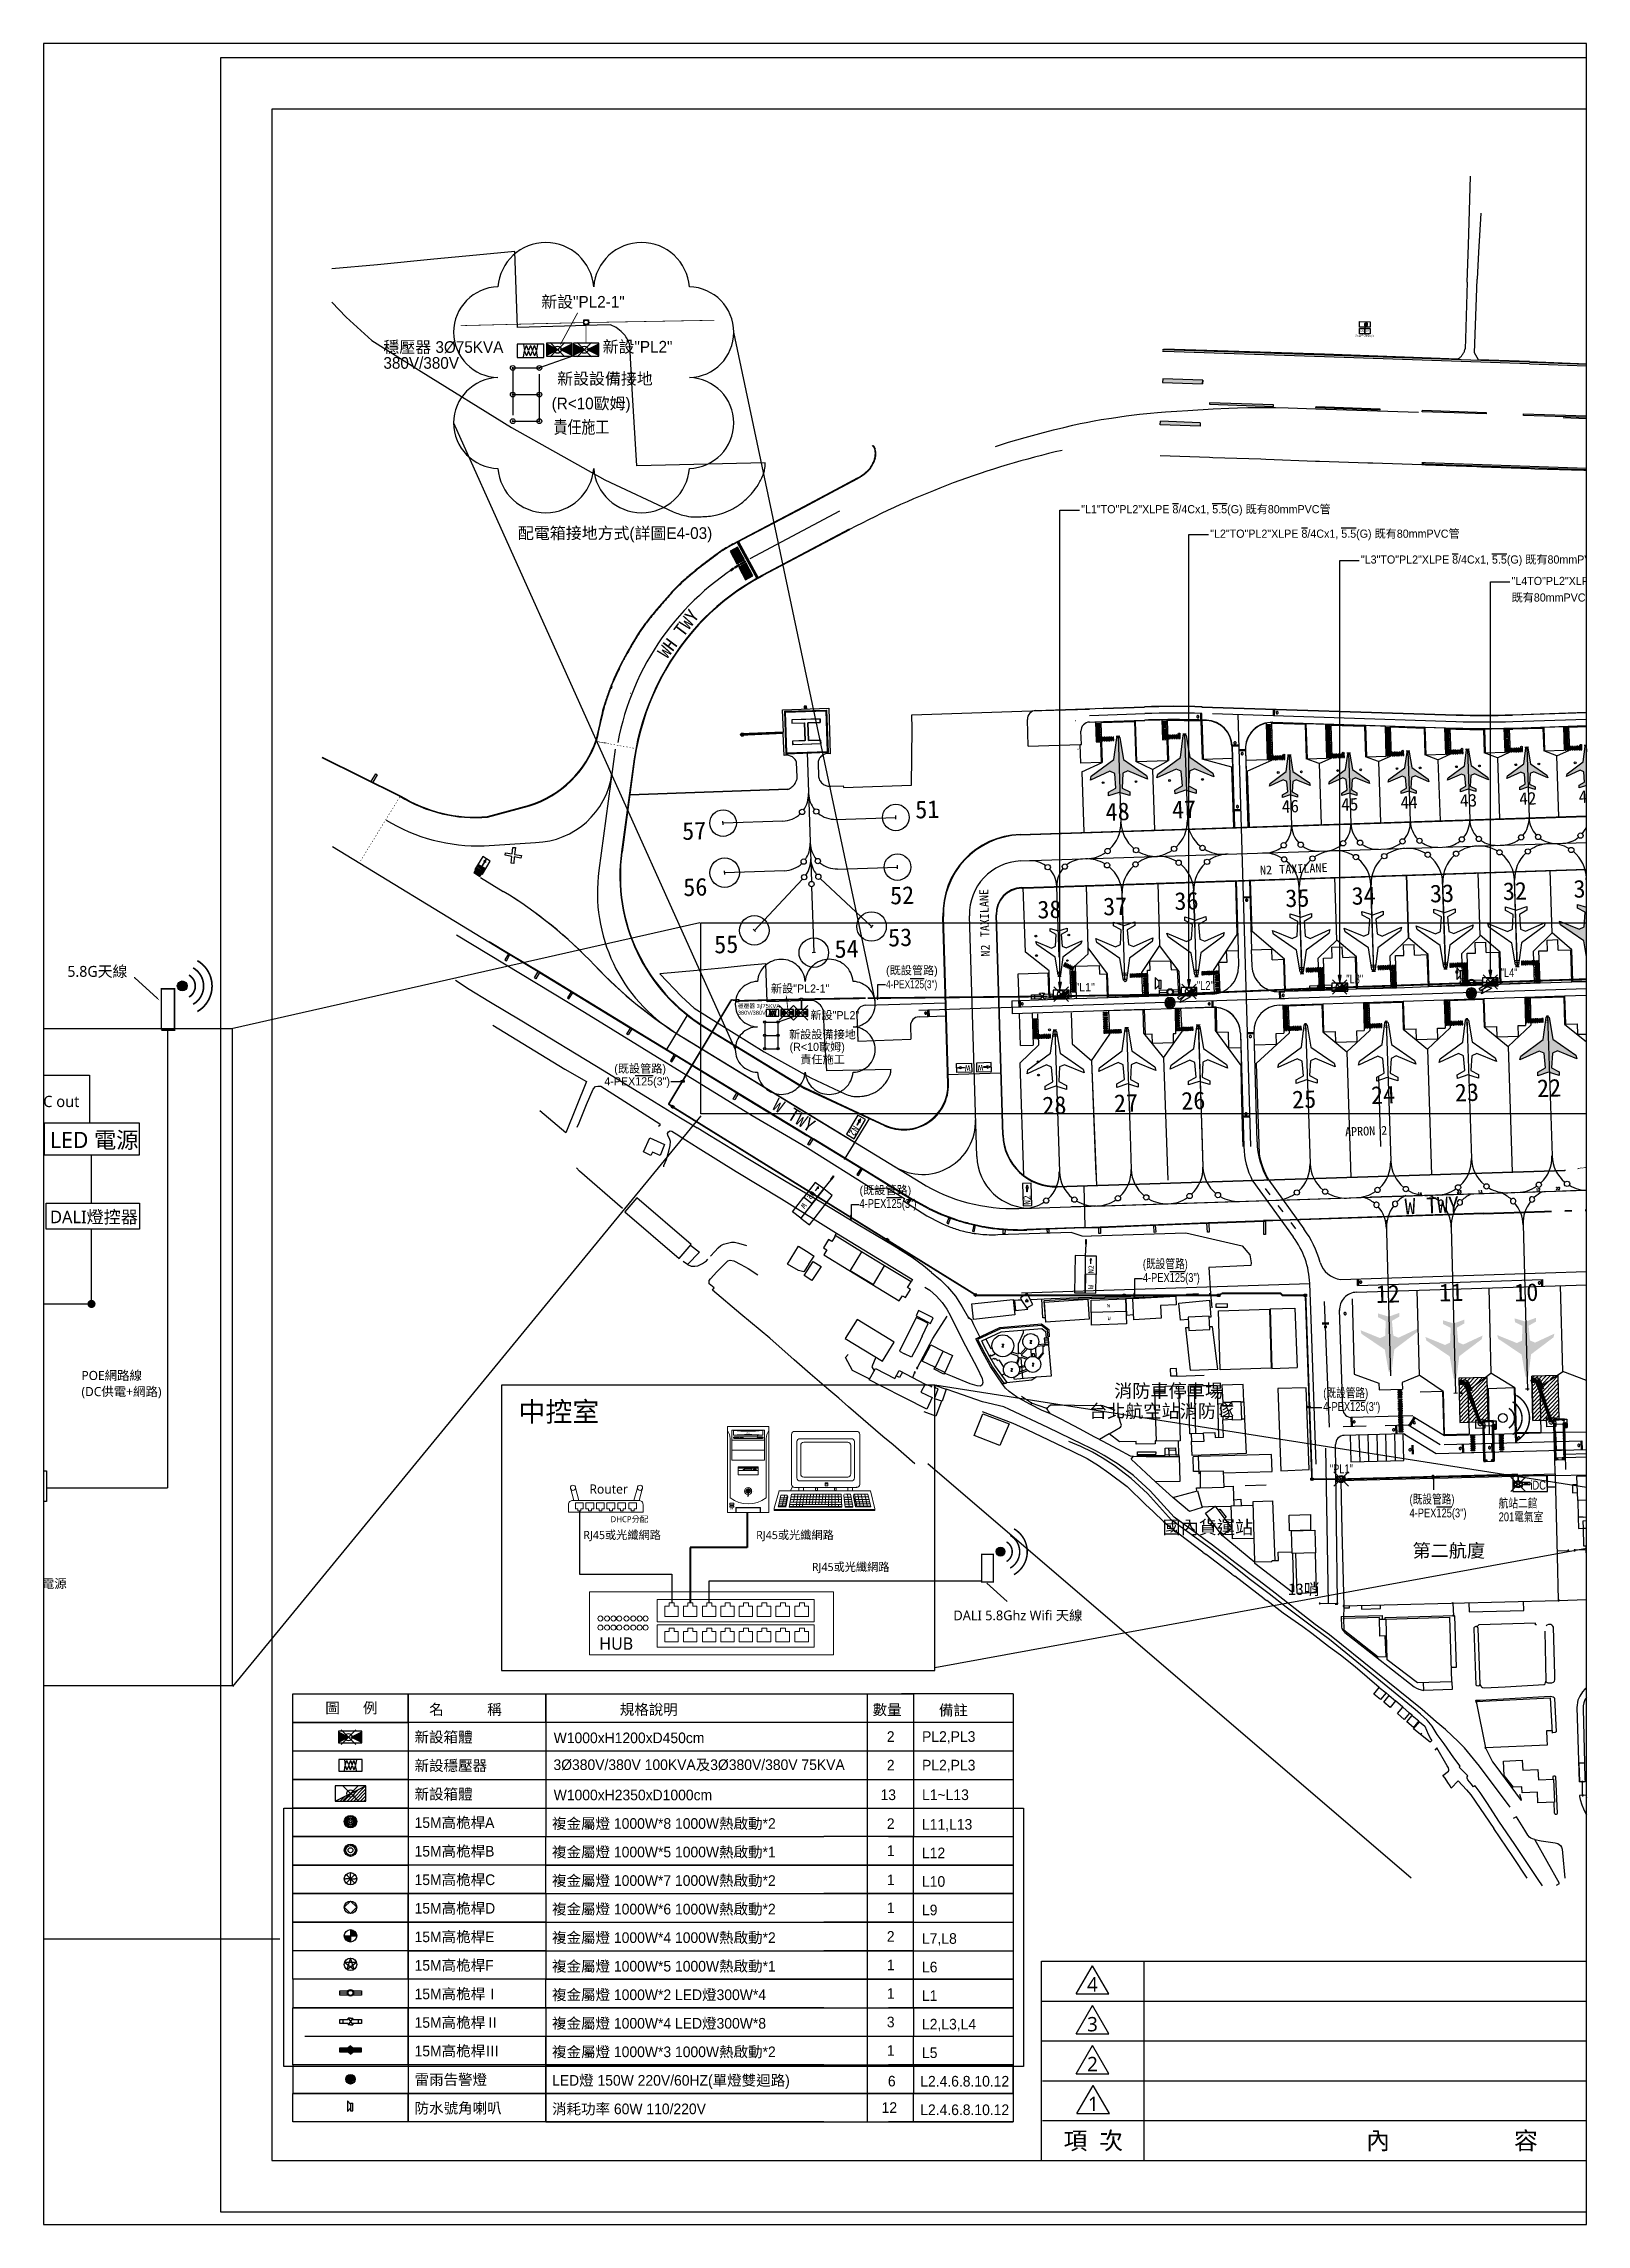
# Paper-space layout 'Layout1' of a CAD drawing. Header units: millimetres. Extents: x 0 to 210, y 0 to 297.
# The model-space entities are those that its viewports show. They can reach past a viewport. Long polylines and large blocks are cut down to what shows.
import ezdxf
from ezdxf.enums import TextEntityAlignment as Align

# ---------------------------------------------------------------- set-up
doc = ezdxf.new("R2010")
doc.units = ezdxf.units.MM
doc.header["$PDMODE"] = 35
for name, pattern in [('DASHDOT', [1, 0.5, -0.25, 0, -0.25]), ('DASHDOT2', [0.5, 0.25, -0.125, 0, -0.125]), ('DASHED', [0.75, 0.5, -0.25]), ('HIDDEN', [9.525, 6.35, -3.175]), ('JIS_08_50', [53, 50, -1.125, 0.75, -1.125])]:
    doc.linetypes.add(name, pattern=pattern)
for name, color, linetype in [('0-p4', 4, 'DASHDOT'), ('L-燈具圖', 7, 'Continuous'), ('建築', 7, 'Continuous'), ('接地線', 3, 'HIDDEN'), ('文字', 6, 'Continuous'), ('既設手孔', 3, 'DASHED'), ('既設管線', 1, 'HIDDEN'), ('電氣設備', 161, 'Continuous')]:
    doc.layers.add(name, color=color, linetype=linetype)
doc.styles.add('AE', font='romans.shx', dxfattribs={"bigfont": 'chineset.shx'})
doc.styles.add('DAY', font='txt.shx', dxfattribs={"height": 1, "bigfont": 'chineset.shx'})
doc.styles.add('HORIZONTALCHINESET', font='txt.shx', dxfattribs={"bigfont": 'chineset.shx'})
doc.styles.add('K0SS', font='')
doc.styles.add('SDANDARD', font='txt')
doc.styles.get("Standard").update_dxf_attribs({"font": ''})
doc.styles.add('STYLE1', font='')
doc.styles.add('新細明體', font='')
doc.styles.add('細明體', font='')
doc.styles.get('K0SS').set_extended_font_data('Microsoft JhengHei')
doc.styles.get('Standard').set_extended_font_data('Microsoft JhengHei')
doc.styles.get('STYLE1').set_extended_font_data('MingLiU')
doc.styles.get('新細明體').set_extended_font_data('新細明體')
doc.styles.get('細明體').set_extended_font_data('細明體')

psp = doc.layouts.get("Layout1")

msp = doc.modelspace()

# ---------------------------------------------------------------- texts
for s, height, p in [('DC out', 1.547, (1419.59, 858.6)), ('(DC供電+網路)', 1.258, (1426.33, 818.78)), ('POE網路線', 1.258, (1426.33, 821)), ('加載DC電源', 1.258, (1415.21, 792.33))]:
    msp.add_text(s, height=height).set_placement(p)
at = {"color": 7}
for s, height, p in [('LED 電源', 2.247, (1421.99, 852.94)), ('DALI燈控器', 1.728, (1422.01, 842.6)), ('WiFi Router', 1.7281, (1408.17, 805.68))]:
    msp.add_text(s, height=height, dxfattribs=at).set_placement(p)
msp.add_text('●', height=0.898, rotation=270).set_placement((1427.23, 832.11))
at = {"linetype": 'Continuous', "lineweight": 0, "style": 'K0SS'}
msp.add_text('disc', height=0.208, dxfattribs=at).set_placement((1518.15, 813.61), align=Align.CENTER)
for s, height, p in [('H.D.D', 0.0553, (1517.38, 805.68)), ('POWER', 0.0553, (1518.67, 805.68)), ('USB', 0.174, (1515.59, 803.18))]:
    msp.add_text(s, height=height, dxfattribs=at).set_placement(p)
at = {"color": 5}
for p in [(1495.42, 799.09), (1519.22, 799.09), (1526.89, 794.69)]:
    msp.add_text('RJ45或光纖網路', height=1.127, dxfattribs=at).set_placement(p)
at = {"style": '新細明體'}
for s, height, p in [('圖      例', 1.464, (1459.9, 775.1)), ('名\u3000\u3000\u3000稱', 1.464, (1474.2, 774.89)), ('規格說明', 1.464, (1500.44, 774.89)), ('數量', 1.464, (1535.25, 774.85)), ('備註', 1.464, (1544.38, 774.79)), ('新設箱體', 1.464, (1472.19, 771.09)), ('W1000xH1200xD450cm', 1.4636, (1491.34, 770.98)), ('2', 1.46, (1537.21, 771.16)), ('PL2,PL3', 1.464, (1542.06, 771.16)), ('新設穩壓器', 1.464, (1472.19, 767.16)), ('3%%C380V/380V 100KVA及3%%C380V/380V 75KVA', 1.4636, (1491.31, 767.28)), ('2', 1.46, (1537.21, 767.22)), ('PL2,PL3', 1.464, (1542.06, 767.22)), ('新設箱體', 1.464, (1472.19, 763.23)), ('W1000xH2350xD1000cm', 1.4636, (1491.34, 763.11)), ('13', 1.464, (1536.34, 763.14)), ('L1~L13', 1.464, (1542.06, 763.14)), ('15M高桅桿A', 1.464, (1472.19, 759.3)), ('複金屬燈 1000W*8 1000W熱啟動*2', 1.4636, (1491.12, 759.18)), ('2', 1.46, (1537.21, 759.16)), ('L11,L13', 1.464, (1542.05, 759.06)), ('15M高桅桿B', 1.464, (1472.19, 755.36)), ('複金屬燈 1000W*5 1000W熱啟動*1', 1.4636, (1491.12, 755.25)), ('1', 1.46, (1537.21, 755.43)), ('L12', 1.464, (1542.05, 755.13)), ('15M高桅桿C', 1.464, (1472.19, 751.43)), ('複金屬燈 1000W*7 1000W熱啟動*2', 1.4636, (1491.12, 751.32)), ('1', 1.46, (1537.21, 751.42)), ('L10', 1.464, (1542.05, 751.2)), ('15M高桅桿D', 1.464, (1472.19, 747.5)), ('複金屬燈 1000W*6 1000W熱啟動*2', 1.4636, (1491.12, 747.39)), ('1', 1.46, (1537.21, 747.57)), ('L9', 1.464, (1542.05, 747.27)), ('15M高桅桿E', 1.464, (1472.19, 743.57)), ('複金屬燈 1000W*4 1000W熱啟動*2', 1.4636, (1491.12, 743.46)), ('2', 1.46, (1537.21, 743.63)), ('L7,L8', 1.464, (1542.05, 743.34)), ('15M高桅桿F', 1.464, (1472.19, 739.64)), ('複金屬燈 1000W*5 1000W熱啟動*1', 1.4636, (1491.12, 739.52)), ('1', 1.46, (1537.21, 739.7)), ('L6', 1.464, (1542.05, 739.41)), ('15M高桅桿Ⅰ', 1.464, (1472.19, 735.71)), ('複金屬燈 1000W*2 LED燈300W*4', 1.4636, (1491.12, 735.59)), ('1', 1.46, (1537.21, 735.77)), ('L1', 1.464, (1542.05, 735.48)), ('15M高桅桿Ⅱ', 1.464, (1472.19, 731.77)), ('複金屬燈 1000W*4 LED燈300W*8', 1.4636, (1491.12, 731.66)), ('3', 1.46, (1537.21, 731.84)), ('L2,L3,L4', 1.464, (1542.05, 731.54)), ('15M高桅桿Ⅲ', 1.464, (1472.19, 727.84)), ('複金屬燈 1000W*3 1000W熱啟動*2', 1.4636, (1491.12, 727.73)), ('1', 1.46, (1537.21, 727.91)), ('L5', 1.464, (1542.05, 727.61)), ('雷雨告警燈', 1.464, (1472.19, 723.91)), ('LED燈 150W 220V/60HZ(單燈雙迴路)', 1.4636, (1491.12, 723.8)), ('6', 1.46, (1537.36, 723.7)), ('L2.4.6.8.10.12', 1.4636, (1541.81, 723.68)), ('防水號角喇叭', 1.464, (1472.19, 719.98)), ('消耗功率 60W 110/220V', 1.4636, (1491.12, 719.87)), ('12', 1.464, (1536.49, 720.05)), ('L2.4.6.8.10.12', 1.4636, (1541.81, 719.75))]:
    msp.add_text(s, height=height, dxfattribs=at).set_placement(p)
for s, height, p in [('4', 1.98, (1565.52, 737.76)), ('3', 1.98, (1565.52, 732.27)), ('2', 1.98, (1565.52, 726.78)), ('1', 1.98, (1565.63, 721.28)), ('項  次', 2.402, (1565.63, 716.23)), ('內                     容', 2.4018, (1615.02, 716.23))]:
    msp.add_text(s, height=height).set_placement(p, align=Align.MIDDLE_CENTER)
at = {"lineweight": 0, "attachment_point": 3}
for s, insert, char_height in [('5.8G{\\fPMingLiU|b0|i0|c136|p18;天線}', (1432.65, 878.04), 1.499), ('DALI 5.8Ghz Wifi {\\fPMingLiU|b0|i0|c136|p18;天線}', (1564.14, 789.25), 1.3468)]:
    msp.add_mtext(s, dxfattribs=dict(at, insert=insert, char_height=char_height))
at = {"color": 1, "lineweight": 0, "insert": (1492.06, 816.49), "char_height": 2.716, "width": 46.0339, "attachment_point": 5, "style": 'HORIZONTALCHINESET'}
msp.add_mtext('{\\fPMingLiU|b1|i0|c136|p18;中控室}', dxfattribs=at)
at = {"layer": '0-p4', "color": 0, "linetype": 'JIS_08_50', "lineweight": 0, "attachment_point": 1}
for s, width, gutter_width, insert, char_height in [('Router', 4.216, 0.461, (1496.27, 806.62), 1.275), ('DHCP分配', 5.408, 0.297, (1499.17, 802.24), 0.821), ('HUB', 5.5835, 0.611, (1497.62, 785.54), 1.688)]:
    msp.add_mtext_dynamic_manual_height_columns(s, width=width, gutter_width=gutter_width, heights=[0], dxfattribs=dict(at, insert=insert, char_height=char_height))
at = {"layer": '建築', "style": '細明體'}
for s, height, p in [('跑道千呎牌5/3', 0.275, (1601.71, 964.69, -0.28)), ('消防車停車場', 1.831, (1568.51, 818.6, 0.86)), ('台北航空站消防隊', 1.831, (1565.04, 815.81, 3.59)), ('國內貨運站', 1.831, (1575.16, 799.8, 1.24)), ('第二航廈', 1.831, (1609.59, 796.58, -0.15)), ('13哨', 1.587, (1592.46, 791.4, -0.15))]:
    msp.add_text(s, height=height, dxfattribs=at).set_placement(p)
at = {"layer": '建築', "ltscale": 1000, "style": 'STYLE1'}
for s, rotation, p in [('5', 269.7584, (1602.63, 965.48, 2.08)), ('3', 89.7584, (1603.39, 965.47, 2.08))]:
    msp.add_text(s, height=0.366, rotation=rotation, dxfattribs=at).set_placement(p, align=Align.MIDDLE)
at = {"layer": '建築', "ltscale": 1000, "style": '細明體'}
for s, height, rotation, p in [('WH TWY', 1.831, 53.1009, (1508.48, 923.8, 0.3)), ('W TWY', 1.831, 327.7272, (1524.43, 857.5, 0.62)), ('W TWY', 2.197, 2.4416, (1612.24, 845.06, 0.24))]:
    msp.add_text(s, height=height, rotation=rotation, dxfattribs=at).set_placement(p, align=Align.MIDDLE_CENTER)
at = {"layer": '建築', "ltscale": 1000}
for s, height, rotation, style, p in [('44', 1.739, 1.9297, '細明體', (1607.96, 899.67, 0.34)), ('43', 1.739, 1.9297, '細明體', (1616.14, 899.94, 0.34)), ('42', 1.739, 1.9297, '細明體', (1624.31, 900.21, 0.34)), ('41', 1.739, 1.9297, '細明體', (1632.49, 900.48, 0.34)), ('51', 2.442, 1.6271, '細明體', (1541.15, 898.35, 0.6)), ('48', 2.442, 1.9297, '細明體', (1567.36, 898.03, 0.6)), ('47', 2.442, 1.9297, '細明體', (1576.51, 898.34, 0.6)), ('46', 1.739, 1.9297, '細明體', (1591.61, 899.14, 0.34)), ('45', 1.739, 1.9297, '細明體', (1599.79, 899.4, 0.34)), ('57', 2.442, 1.6271, '細明體', (1509.06, 895.39, -0.31)), ('56', 2.442, 1.6271, '細明體', (1509.21, 887.65, 0.6)), ('33', 2.442, 1.6271, '細明體', (1612.02, 886.78, 0.6)), ('32', 2.442, 1.6271, '細明體', (1622.05, 887.1, 0.6)), ('31', 2.442, 1.6271, '細明體', (1631.78, 887.43, 0.6)), ('52', 2.442, 1.6271, '細明體', (1537.69, 886.51, 0.6)), ('38', 2.442, 1.6271, '細明體', (1557.97, 884.57, 0.6)), ('37', 2.442, 1.6271, '細明體', (1567.02, 885, 0.6)), ('36', 2.442, 1.6271, '細明體', (1576.83, 885.74, 0.6)), ('35', 2.442, 1.6271, '細明體', (1592.1, 886.13, 0.6)), ('34', 2.442, 1.6271, '細明體', (1601.23, 886.46, 0.6)), ('53', 2.442, 1.6271, '細明體', (1537.41, 880.71, 0.6)), ('55', 2.442, 1.6271, '細明體', (1513.47, 879.76, 0.6)), ('54', 2.442, 1.6271, '細明體', (1530.04, 879.14, 0.6)), ('w', 1.08, 181.5495, '細明體', (1550.46, 864.4, -0.31)), ('22', 2.442, 1.9297, '細明體', (1626.77, 859.96, 0.6)), ('28', 2.442, 1.9297, '細明體', (1558.65, 857.58, 0.6)), ('27', 2.442, 1.9297, '細明體', (1568.52, 857.89, 0.6)), ('26', 2.442, 1.9297, '細明體', (1577.78, 858.22, 0.6)), ('25', 2.442, 1.9297, '細明體', (1593.04, 858.41, 0.6)), ('24', 2.442, 1.9297, '細明體', (1603.9, 859.01, 0.6)), ('23', 2.442, 1.9297, '細明體', (1615.45, 859.36, 0.6)), ('N2', 0.964, 238.9968, '細明體', (1532.62, 856.13, -0.31)), ('W', 0.732, 232.3376, 'STYLE1', (1525.66, 845.45, 2.07)), ('N2', 0.732, 232.3376, 'STYLE1', (1526.88, 847.11, 2.07)), ('N2', 0.964, 91.332, '細明體', (1557.01, 845.15, -0.31)), ('N2', 0.732, 89.1949, 'STYLE1', (1565.68, 835.68, 2.07)), ('W', 0.732, 89.1949, 'STYLE1', (1565.66, 833.52, 2.07)), ('12', 2.442, 1.6271, '細明體', (1604.56, 831.61, 0.6)), ('11', 2.442, 1.6271, '細明體', (1613.27, 831.82, 0.6)), ('10', 2.442, 1.6271, '細明體', (1623.62, 831.82, 0.6))]:
    msp.add_text(s, height=height, rotation=rotation, dxfattribs=dict(at, style=style)).set_placement(p)
at = {"layer": '建築', "style": '細明體'}
for s, rotation, p in [('TAXILANE', 2.3023, (1591.26, 890.72, -0.46)), ('N2', 2.3023, (1588.61, 890.61, -0.46)), ('TAXILANE', 91.4437, (1551.33, 882.01, -0.46)), ('N2', 91.4437, (1551.39, 879.35, -0.46)), ('APRON 2', 2.3023, (1600.32, 854.57, -0.15))]:
    msp.add_text(s, height=1.221, rotation=rotation, dxfattribs=at).set_placement(p)
at = {"layer": '建築', "ltscale": 1000, "style": '細明體', "text_generation_flag": 2}
msp.add_text('w', height=1.08, rotation=181.907, dxfattribs=at).set_placement((1547.95, 864.33, -0.31))
at = {"layer": '建築', "ltscale": 1000, "style": 'DAY'}
for s, p in [('23', (1616.01, 846.94, -0.31)), ('13', (1618.9, 846.94, -0.31)), ('12', (1626.87, 847.21, -0.31)), ('22', (1629.61, 847.37, -0.31)), ('14', (1610.58, 846.65, -0.31))]:
    msp.add_text(s, height=0.366, dxfattribs=at).set_placement(p, align=Align.MIDDLE)
at = {"layer": '建築', "style": 'SDANDARD'}
for p in [(1567.76, 831.25, 0.87), (1567.82, 829.48, 0.8)]:
    msp.add_text('W', height=0.488, dxfattribs=at).set_placement(p, align=Align.MIDDLE)
at = {"layer": '建築', "color": 2, "ltscale": 1000, "insert": (1629.41, 812.55, -0.31), "char_height": 0.0488, "attachment_point": 5, "rotation": 271.5067}
msp.add_mtext('100', dxfattribs=at)
at = {"layer": '文字', "style": '新細明體'}
for s, height, p in [('新設"PL2-1"', 1.607, (1489.63, 968.72, -0.29)), ('穩壓器 3%%C75KVA', 1.6073, (1467.9, 962.49, -1.11)), ('新設"PL2"', 1.607, (1498.08, 962.53, -0.29)), ('380V/380V', 1.607, (1467.9, 960.3, -1.11)), ('"L1"TO"PL2"XLPE %%O8%%O/4Cx1, %%O5.5%%O(G) 既有80mmPVC管', 1.1251, (1563.97, 940.39, 0.55)), ('配電箱接地方式(詳圖E4-03)', 1.6073, (1486.43, 936.86)), ('"L2"TO"PL2"XLPE %%O8%%O/4Cx1, %%O5.5%%O(G) 既有80mmPVC管', 1.1251, (1581.73, 937.02, 1.32)), ('"L3"TO"PL2"XLPE %%O8%%O/4Cx1, %%O5.5%%O(G) 既有80mmPVC管', 1.1251, (1602.48, 933.46, 1.24)), ('"L4TO"PL2"XLPE %%O8%%O/4Cx1, %%O5.5%%O(G) ', 1.1251, (1623.22, 930.51, 1.24)), ('既有80mmPVC管', 1.125, (1623.22, 928.23, 1.24)), ('(既設管路)', 1.125, (1537.1, 876.87, -7.9)), ('新設"PL2-1"', 1.125, (1521.25, 874.36, -0.14)), ('"L1"', 1.125, (1563.17, 874.55, -0.91)), ('穩壓器 3∮75KVA ', 0.5625, (1516.7, 872.24)), ('380V/380V ', 0.563, (1516.7, 871.31)), ('新設"PL2"', 1.125, (1526.68, 870.69, -0.14)), ('4-PEX%%O125%%O(3")', 1.1251, (1498.32, 861.58, -2.59)), ('(既設管路)', 1.125, (1499.68, 863.34, -0.35)), ('(既設管路)', 1.125, (1533.45, 846.59, -1.83))]:
    msp.add_text(s, height=height, dxfattribs=at).set_placement(p)
for s, height, p in [('新設設備接地', 1.607, (1504.98, 958.13, -1.72)), ('(R<10歐姆)', 1.607, (1501.93, 954.72, -1.72)), ('新設設備接地', 1.125, (1532.95, 868.04, -0.96)), ('(R<10歐姆)', 1.125, (1531.43, 866.33, -0.96)), ('責任施工', 1.125, (1531.43, 864.6, -0.96))]:
    msp.add_text(s, height=height, dxfattribs=at).set_placement(p, align=Align.RIGHT)
at = {"layer": '文字', "style": '新細明體', "width": 0.8}
msp.add_text('責任施工', height=1.758, dxfattribs=at).set_placement((1499, 951.39, -1.38), align=Align.RIGHT)
for s, height, p in [('"L4"', 1.221, (1621.72, 876.5, -0.85)), ('4-PEX%%O125%%O(3")', 1.0987, (1537.1, 874.97, -7.9)), ('"L2"', 1.221, (1579.89, 874.74, 0.62)), ('"L3"', 1.221, (1600.47, 875.63, -0.22)), ('4-PEX%%O125%%O(3")', 1.2208, (1533.45, 844.7, -1.83)), ('4-PEX%%O125%%O(3")', 1.2208, (1572.46, 834.5, -4.91)), ('(既設管路)', 1.221, (1572.46, 836.39, -4.91)), ('4-PEX%%O125%%O(3")', 1.2208, (1597.3, 816.73, -2.59)), ('(既設管路)', 1.221, (1597.3, 818.63, -2.59)), ('"PL1"', 1.221, (1598.2, 808.15, -0.14)), ('(既設管路)', 1.221, (1609.18, 803.98, -2.61)), ('iDC', 1.221, (1625.82, 805.91, -0.14)), ('4-PEX%%O125%%O(3")', 1.2208, (1609.18, 802.08, -2.61)), ('航站二館', 1.221, (1621.45, 803.42, -0.14)), ('201電氣室', 1.221, (1621.45, 801.55, -0.14))]:
    msp.add_text(s, height=height, dxfattribs=at).set_placement(p)

# ---------------------------------------------------------------- blocks, each defined once
blk = doc.blocks.new('GN02D2D')
at = {"color": 0, "linetype": 'ByBlock'}
for p, q in [((-300, 0), (300, 300)), ((-300, 300), (-300, 0)), ((300, 300), (-300, 300)), ((-300, 0), (300, 0)), ((-269, 0), (-237, 31)), ((-202, 0), (-105, 98)), ((-136, 0), (28, 164)), ((-70, 0), (161, 230)), ((-3, 0), (293, 297)), ((63, 0), (300, 237)), ((129, 0), (300, 171)), ((195, 0), (300, 105)), ((262, 0), (300, 38)), ((300, 0), (300, 300))]:
    blk.add_line(p, q, dxfattribs=at)
blk.add_point((0, 150), dxfattribs=at)
at = {"color": 0, "linetype": 'ByBlock', "style": 'AE', "flags": 1}
blk.add_attdef('KENCAD', (0, 0), '', height=1, dxfattribs=at)
blk = doc.blocks.new('GN03D2D')
at = {"color": 0, "linetype": 'ByBlock'}
for p, q in [((-300, 300), (-300, 0)), ((-300, 0), (300, 300)), ((-300, 300), (300, 0)), ((300, 300), (-300, 300)), ((-300, 0), (300, 0)), ((300, 0), (300, 300))]:
    blk.add_line(p, q, dxfattribs=at)
blk.add_point((0, 150), dxfattribs=at)
at = {"color": 0, "linetype": 'ByBlock', "style": 'AE', "flags": 1}
blk.add_attdef('KENCAD', (0, 150), '', height=1, dxfattribs=at)
blk = doc.blocks.new('GN04D2D')
at = {"color": 0, "linetype": 'ByBlock'}
for p, q in [((-300, 300), (-300, 0)), ((300, 300), (-300, 300)), ((-300, 0), (300, 0)), ((300, 0), (300, 300))]:
    blk.add_line(p, q, dxfattribs=at)
blk.add_point((41, 151), dxfattribs=at)
for points in [[(-300, 0), (-300, 300), (0, 150)], [(300, 0), (300, 300), (0, 150)]]:
    blk.add_solid(points, dxfattribs=at)
at = {"color": 0, "linetype": 'ByBlock', "style": 'AE', "flags": 1}
blk.add_attdef('KENCAD', (0, 0), '', height=1, dxfattribs=at)
blk = doc.blocks.new('95119')
for p, q in [((0.5, 0.5), (-0.5, 0.5)), ((-0.5, 0.5), (-0.5, -0.5)), ((-0.3, 0.3), (0.1, 0.3)), ((-0.2, -0.4), (-0.2, 0.3)), ((0.5, -0.5), (0.5, 0.5)), ((-0.5, -0.5), (0.5, -0.5)), ((0.1, -0.4), (-0.3, -0.4))]:
    blk.add_line(p, q)
blk.add_arc((-0.1, 0), 0.382, 303.0105, 56.9895)
blk = doc.blocks.new('L-10M高桅桿A')
at = {"layer": 'L-燈具圖', "color": 3}
for p, q in [((-6.1, 0), (-1.8, 0)), ((1.8, 0), (6.1, 0))]:
    blk.add_line(p, q, dxfattribs=at)
at = {"layer": 'L-燈具圖', "color": 3, "elevation": 0}
for points in [[(-1.4, -1.2), (-6.1, -1.2), (-6.1, 1.2), (-1.4, 1.2)], [(1.4, 1.2), (6.1, 1.2), (6.1, -1.2), (1.4, -1.2)]]:
    blk.add_lwpolyline(points, dxfattribs=at)
at = {"layer": 'L-燈具圖', "color": 3}
for radius in [1.84, 1.38]:
    blk.add_circle((0, 0), radius, dxfattribs=at)
blk = doc.blocks.new('L-防水號角喇叭')
at = {"layer": 'L-燈具圖', "color": 6, "ltscale": 1000}
for p, q in [((-19, 39), (0, 18)), ((-19, 39), (-19, -27)), ((0, 24), (0, -24)), ((0, 24), (14, 24)), ((14, -24), (14, 24)), ((-19, -27), (0, -6)), ((0, -24), (14, -24))]:
    blk.add_line(p, q, dxfattribs=at)
blk = doc.blocks.new('L-雷雨警示燈')
at = {"layer": 'L-燈具圖', "color": 87, "ltscale": 1000}
for p in [(-28, 9), (-24, 17), (-17, 24), (-17, -24), (-9, 28), (-9, -28), (0, 30), (9, 28), (17, 24), (24, 17), (28, 9), (0, -30), (9, -28), (28, -9), (-30, 0), (-28, -9), (-24, -17), (17, -24), (24, -17), (30, 0)]:
    blk.add_line(p, (0, 0), dxfattribs=at)
blk.add_circle((0, 0), 29.7, dxfattribs=at)
blk = doc.blocks.new('L-15M環架高桅桿B')
at = {"layer": 'L-燈具圖'}
h = blk.add_hatch(color=2, dxfattribs=at)
h.paths.add_polyline_path([(-3.5, 0, -0.198912), (-2.5, 2.5), (-1.9, 1.9, 0.198912), (-2.7, 0)])
h.paths.add_polyline_path([(1.9, -1.9, 0.198912), (2.7, 0), (3.5, 0, -0.198912), (2.5, -2.5)])
h.paths.add_polyline_path([(0, 3.5, -0.198912), (2.5, 2.5), (1.9, 1.9, 0.198912), (0, 2.7)])
h.paths.add_polyline_path([(-2.5, -2.5), (-1.9, -1.9, 0.198912), (0, -2.7), (0, -3.5, -0.198912)])
at = {"layer": 'L-燈具圖', "color": 2}
for p, q in [((-3.5, 0), (-2.7, 0)), ((-2.5, 2.5), (-1.9, 1.9)), ((0, 3.5), (0, 2.7)), ((2.5, 2.5), (1.9, 1.9)), ((3.5, 0), (2.7, 0)), ((-2.5, -2.5), (-1.9, -1.9)), ((0, -3.5), (0, -2.7)), ((2.5, -2.5), (1.9, -1.9))]:
    blk.add_line(p, q, dxfattribs=at)
for radius in [3.49, 2.74, 1.38]:
    blk.add_circle((0, 0), radius, dxfattribs=at)
blk = doc.blocks.new('L-15M高桅桿Ⅰ')
at = {"layer": 'L-燈具圖', "color": 3}
for p, q in [((-6.1, 0), (-1.8, 0)), ((1.8, 0), (6.1, 0))]:
    blk.add_line(p, q, dxfattribs=at)
at = {"layer": 'L-燈具圖', "color": 3, "elevation": 0}
for points in [[(-1.4, -1.2), (-6.1, -1.2), (-6.1, 1.2), (-1.4, 1.2)], [(1.4, 1.2), (6.1, 1.2), (6.1, -1.2), (1.4, -1.2)]]:
    blk.add_lwpolyline(points, dxfattribs=at)
at = {"layer": 'L-燈具圖', "color": 3}
for radius in [1.84, 1.38]:
    blk.add_circle((0, 0), radius, dxfattribs=at)
blk = doc.blocks.new('L-15M環架高桅桿C')
at = {"layer": 'L-燈具圖', "color": 4}
for p, q in [((-3.5, 0), (-2.7, 0)), ((0, 0), (-2.7, 0)), ((-2.5, 2.5), (-1.9, 1.9)), ((0, 0), (-1.9, 1.9)), ((0, 0), (-1.9, -1.9)), ((0, 3.5), (0, 2.7)), ((0, 0), (0, 2.7)), ((0, 0), (1.9, 1.9)), ((0, 0), (2.7, 0)), ((0, 0), (0, -2.7)), ((0, 0), (1.9, -1.9)), ((2.5, 2.5), (1.9, 1.9)), ((3.5, 0), (2.7, 0)), ((-2.5, -2.5), (-1.9, -1.9)), ((0, -3.5), (0, -2.7)), ((2.5, -2.5), (1.9, -1.9))]:
    blk.add_line(p, q, dxfattribs=at)
blk.add_circle((0, 0), 3.49, dxfattribs=at)
blk = doc.blocks.new('L-15M環架高桅桿D')
at = {"layer": 'L-燈具圖', "color": 30}
for p, q in [((0, 3.5), (-3.5, 0)), ((-3.5, 0), (0, -3.5)), ((-3.5, 0), (0, -3.5)), ((3.5, 0), (0, 3.5)), ((0, -3.5), (3.5, 0)), ((0, -3.5), (3.5, 0))]:
    blk.add_line(p, q, dxfattribs=at)
blk.add_circle((0, 0), 3.49, dxfattribs=at)
blk = doc.blocks.new('L-15M高桅桿Ⅱ')
at = {"layer": 'L-燈具圖', "color": 190}
for p, q in [((-4.4, 1.2, 3.9), (-4.4, -1.2, 3.9)), ((0, 1.8), (-1.4, 1.8)), ((-1.4, 1.2), (-1.4, 1.8)), ((1.4, 1.8), (-1.4, -1.8)), ((-1.4, 1.8), (1.4, -1.8)), ((0, 1.8), (1.4, 1.8)), ((1.4, 1.2), (1.4, 1.8)), ((4.4, 1.2, 3.9), (4.4, -1.2, 3.9)), ((-1.4, -1.2), (-1.4, -1.8)), ((0, -1.8), (-1.4, -1.8)), ((0, -1.8), (1.4, -1.8)), ((1.4, -1.2), (1.4, -1.8))]:
    blk.add_line(p, q, dxfattribs=at)
at = {"layer": 'L-燈具圖', "color": 190, "elevation": 0}
for points in [[(-1.4, -1.2), (-6.1, -1.2), (-6.1, 1.2), (-1.4, 1.2)], [(1.4, 1.2), (6.1, 1.2), (6.1, -1.2), (1.4, -1.2)]]:
    blk.add_lwpolyline(points, dxfattribs=at)
blk = doc.blocks.new('L-15M環架高桅桿A')
at = {"layer": 'L-燈具圖', "color": 211}
for radius in [3.49, 2.88, 2.2, 1.54, 0.678]:
    blk.add_circle((0, 0), radius, dxfattribs=at)
blk = doc.blocks.new('L-15M高桅桿Ⅲ')
at = {"layer": 'L-燈具圖', "ltscale": 1000}
h = blk.add_hatch(dxfattribs=at)
h.set_pattern_fill('ANSI31', color=31, style=0)
h.paths.add_polyline_path([(-67, -13), (-67, 13), (-15, 13), (0, 25), (15, 13), (67, 13), (67, -13), (15, -13), (0, -25), (-15, -13)])
at = {"layer": 'L-燈具圖', "color": 31, "ltscale": 1000}
for p, q in [((0, 25), (-15, 13)), ((0, 25), (15, 13)), ((0, -25), (-15, -13)), ((0, -25), (15, -13))]:
    blk.add_line(p, q, dxfattribs=at)
at = {"layer": 'L-燈具圖', "color": 31}
for points in [[(-15, -13), (-67, -13), (-67, 13), (-15, 13)], [(15, 13), (67, 13), (67, -13), (15, -13)]]:
    blk.add_lwpolyline(points, dxfattribs=at)
blk = doc.blocks.new('L-15M環架高桅桿E')
at = {"layer": 'L-燈具圖', "ltscale": 1000}
h = blk.add_hatch(color=152, dxfattribs=at)
h.paths.add_polyline_path([(0, 38, -0.414214), (38, 0), (0, 0)])
h.paths.add_polyline_path([(-38, 0), (0, 0), (0, -38, -0.414214)])
at = {"layer": 'L-燈具圖', "color": 152, "ltscale": 1000}
for p, q in [((-38, 0), (38, 0)), ((0, 38), (0, -38))]:
    blk.add_line(p, q, dxfattribs=at)
at = {"layer": 'L-燈具圖', "color": 152}
blk.add_circle((0, 0), 38.3, dxfattribs=at)
blk = doc.blocks.new('L-15M環架高桅桿F')
at = {"layer": 'L-燈具圖', "color": 55, "ltscale": 1000}
for p, q in [((36, 12), (-36, 12)), ((-36, 12), (23, -31)), ((0, 38), (-23, -31)), ((-23, -31), (36, 12)), ((23, -31), (0, 38))]:
    blk.add_line(p, q, dxfattribs=at)
at = {"layer": 'L-燈具圖', "color": 55}
blk.add_circle((0, 0), 38.3, dxfattribs=at)
blk = doc.blocks.new('GF07D2D')
at = {"color": 0, "linetype": 'ByBlock'}
for p, q in [((-588, 509), (-504, 9)), ((-504, 9), (-338, 424)), ((-171, 9), (-338, 424)), ((-4, 424), (-171, 9)), ((-4, 424), (162, 9)), ((162, 9), (329, 424)), ((496, 9), (329, 424)), ((579, 509), (496, 9)), ((-588, -541), (-504, -41)), ((-504, -41), (-338, -456)), ((-171, -41), (-338, -456)), ((-4, -456), (-171, -41)), ((-4, -456), (162, -41)), ((162, -41), (329, -456)), ((496, -41), (329, -456)), ((579, -541), (496, -41))]:
    blk.add_line(p, q, dxfattribs=at)
at = {"color": 0, "linetype": 'ByBlock', "style": 'AE', "flags": 1}
blk.add_attdef('KENCAD', (0, 0), '', height=1, dxfattribs=at)

# ---------------------------------------------------------------- hatches: boundary and pattern name
h = msp.add_hatch(color=1)
h.dxf.hatch_style = 1
edge = h.paths.add_edge_path()
edge.add_arc((1440.21, 875.28), 0.686, 0, 360)
at = {"linetype": 'Continuous', "lineweight": 0}
h = msp.add_hatch(dxfattribs=at)
h.set_pattern_fill('ACAD_ISO04W100', color=256, scale=0.00461, angle=90, style=0)
h.set_pattern_definition([(90, (1552.773073, 604.095248), (-0.0230482427, 1e-18), [0.110631565, -0.0138289456, 0.002304824, -0.0138289456])])
h.paths.add_polyline_path([(1517.02, 813.11), (1517.02, 813.02), (1517.39, 813.02), (1517.39, 813.11)])
h = msp.add_hatch(color=1)
h.dxf.hatch_style = 1
edge = h.paths.add_edge_path()
edge.add_arc((1552.86, 797.37), 0.616, 0, 360)
at = {"layer": '建築', "ltscale": 1000}
for points in [[(1580.68, 958.23), (1580.71, 958.73), (1575.21, 958.92), (1575.18, 958.43)], [(1581.64, 955.62), (1581.63, 955.4), (1590.43, 955.08), (1590.43, 955.31)], [(1580.34, 952.38), (1580.37, 952.86), (1574.87, 953.06), (1574.84, 952.57)], [(1605.08, 954.58), (1605.09, 954.8), (1596.3, 955.1), (1596.29, 954.9)], [(1619.72, 954.08), (1619.73, 954.29), (1610.94, 954.6), (1610.93, 954.37)], [(1633.64, 953.58), (1633.65, 953.8), (1624.86, 954.11), (1624.85, 953.88)], [(1569.04, 909.72), (1569.29, 909.48), (1569.78, 906.49), (1572.96, 904.28), (1573.1, 903.77), (1570.4, 904.9), (1569.71, 904.58), (1569.6, 902.55), (1570.65, 902.01), (1570.66, 901.5), (1569.19, 901.95), (1567.74, 901.45), (1567.73, 901.96), (1568.76, 902.54), (1568.59, 904.56), (1567.89, 904.86), (1565.23, 903.65), (1565.35, 904.17), (1568.47, 906.47), (1568.86, 909.48)], [(1578.2, 910.02), (1578.44, 909.78), (1578.93, 906.79), (1582.11, 904.58), (1582.25, 904.08), (1579.55, 905.2), (1578.86, 904.88), (1578.75, 902.85), (1579.8, 902.31), (1579.81, 901.8), (1578.34, 902.25), (1576.89, 901.75), (1576.88, 902.26), (1577.91, 902.84), (1577.74, 904.86), (1577.04, 905.16), (1574.38, 903.95), (1574.5, 904.47), (1577.62, 906.77), (1578.01, 909.78)], [(1600.79, 907.39), (1600.96, 907.22), (1601.31, 905.09), (1603.57, 903.52), (1603.68, 903.16), (1601.75, 903.96), (1601.26, 903.73), (1601.18, 902.29), (1601.93, 901.9), (1601.94, 901.53), (1600.89, 901.86), (1599.86, 901.5), (1599.85, 901.86), (1600.58, 902.28), (1600.46, 903.71), (1599.97, 903.93), (1598.07, 903.07), (1598.16, 903.44), (1600.37, 905.08), (1600.66, 907.22)], [(1608.96, 907.66), (1609.13, 907.49), (1609.48, 905.36), (1611.75, 903.79), (1611.85, 903.42), (1609.93, 904.23), (1609.44, 904), (1609.36, 902.55), (1610.11, 902.16), (1610.11, 901.8), (1609.07, 902.13), (1608.03, 901.77), (1608.02, 902.13), (1608.76, 902.55), (1608.64, 903.98), (1608.14, 904.2), (1606.24, 903.34), (1606.33, 903.7), (1608.55, 905.34), (1608.83, 907.49)], [(1617.14, 907.93), (1617.31, 907.76), (1617.66, 905.63), (1619.92, 904.06), (1620.03, 903.69), (1618.1, 904.5), (1617.61, 904.26), (1617.53, 902.82), (1618.28, 902.43), (1618.29, 902.07), (1617.24, 902.39), (1616.2, 902.04), (1616.2, 902.4), (1616.93, 902.81), (1616.81, 904.25), (1616.32, 904.47), (1614.42, 903.61), (1614.51, 903.97), (1616.72, 905.61), (1617.01, 907.75)], [(1625.31, 908.2), (1625.48, 908.03), (1625.83, 905.9), (1628.1, 904.32), (1628.2, 903.96), (1626.28, 904.76), (1625.79, 904.53), (1625.71, 903.09), (1626.46, 902.7), (1626.46, 902.34), (1625.42, 902.66), (1624.38, 902.31), (1624.37, 902.67), (1625.11, 903.08), (1624.99, 904.52), (1624.49, 904.74), (1622.59, 903.87), (1622.68, 904.24), (1624.9, 905.88), (1625.18, 908.02)], [(1633.49, 908.46), (1633.66, 908.3), (1634.01, 906.16), (1636.27, 904.59), (1636.38, 904.23), (1634.45, 905.03), (1633.96, 904.8), (1633.88, 903.36), (1634.63, 902.97), (1634.64, 902.61), (1633.59, 902.93), (1632.55, 902.58), (1632.55, 902.94), (1633.28, 903.35), (1633.16, 904.79), (1632.67, 905.01), (1630.77, 904.14), (1630.86, 904.51), (1633.07, 906.15), (1633.36, 908.29)], [(1592.61, 907.12), (1592.78, 906.95), (1593.13, 904.82), (1595.4, 903.25), (1595.5, 902.89), (1593.58, 903.69), (1593.09, 903.46), (1593.01, 902.02), (1593.76, 901.63), (1593.76, 901.27), (1592.72, 901.59), (1591.68, 901.23), (1591.67, 901.6), (1592.41, 902.01), (1592.29, 903.45), (1591.79, 903.66), (1589.89, 902.8), (1589.98, 903.17), (1592.2, 904.81), (1592.48, 906.95)], [(1633.89, 878.28), (1633.65, 878.52), (1633.16, 881.51), (1629.98, 883.71), (1629.84, 884.22), (1632.54, 883.1), (1633.23, 883.42), (1633.34, 885.44), (1632.29, 885.99), (1632.28, 886.5), (1633.75, 886.05), (1635.2, 886.54), (1635.21, 886.04), (1634.18, 885.46), (1634.35, 883.44), (1635.05, 883.13), (1637.71, 884.35), (1637.59, 883.83), (1634.47, 881.53), (1634.08, 878.52)], [(1542.41, 871.59), (1542.42, 871.47), (1542.5, 871.38), (1542.63, 871.39), (1542.71, 871.48), (1542.71, 871.6), (1542.62, 871.68), (1542.5, 871.68)], [(1542.85, 871.98), (1542.99, 871.99), (1543.02, 871.08), (1542.87, 871.07)], [(1555.4, 873.26), (1555.55, 873.27), (1555.57, 872.4), (1555.42, 872.39)], [(1628.17, 871.17), (1628.41, 870.93), (1628.9, 867.94), (1632.09, 865.73), (1632.23, 865.23), (1629.53, 866.35), (1628.84, 866.03), (1628.73, 864), (1629.78, 863.46), (1629.79, 862.95), (1628.32, 863.4), (1626.86, 862.9), (1626.86, 863.41), (1627.89, 863.99), (1627.72, 866.01), (1627.02, 866.31), (1624.35, 865.1), (1624.48, 865.62), (1627.59, 867.92), (1627.99, 870.93)], [(1606.54, 821.97), (1606.29, 822.2), (1605.77, 825.19), (1602.57, 827.36), (1602.42, 827.87), (1605.13, 826.77), (1605.82, 827.1), (1605.91, 829.13), (1604.85, 829.66), (1604.84, 830.17), (1606.31, 829.73), (1607.76, 830.25), (1607.78, 829.74), (1606.75, 829.15), (1606.94, 827.13), (1607.64, 826.83), (1610.3, 828.07), (1610.17, 827.56), (1607.08, 825.22), (1606.71, 822.21)], [(1615.47, 821.03), (1615.23, 821.26), (1614.71, 824.25), (1611.51, 826.42), (1611.36, 826.93), (1614.07, 825.83), (1614.76, 826.16), (1614.85, 828.19), (1613.79, 828.72), (1613.78, 829.23), (1615.25, 828.79), (1616.7, 829.31), (1616.72, 828.8), (1615.69, 828.21), (1615.88, 826.19), (1616.58, 825.89), (1619.24, 827.13), (1619.11, 826.62), (1616.02, 824.28), (1615.65, 821.27)], [(1625.36, 821.29), (1625.12, 821.52), (1624.6, 824.51), (1621.39, 826.68), (1621.24, 827.19), (1623.96, 826.09), (1624.64, 826.42), (1624.73, 828.45), (1623.68, 828.98), (1623.66, 829.49), (1625.14, 829.05), (1626.59, 829.57), (1626.6, 829.06), (1625.57, 828.47), (1625.76, 826.45), (1626.46, 826.15), (1629.12, 827.39), (1629, 826.88), (1625.91, 824.54), (1625.54, 821.53)], [(1607.6, 819.56), (1607.61, 819.44), (1608.1, 819.45), (1608.09, 819.58)], [(1607.61, 819.32), (1607.61, 819.2), (1608.1, 819.21), (1608.1, 819.33)], [(1607.62, 819.07), (1607.62, 818.95), (1608.11, 818.97), (1608.11, 819.09)], [(1607.62, 818.83), (1607.63, 818.71), (1608.11, 818.72), (1608.11, 818.84)], [(1607.63, 818.59), (1607.63, 818.46), (1608.12, 818.48), (1608.12, 818.6)], [(1607.64, 818.34), (1607.64, 818.22), (1608.13, 818.23), (1608.12, 818.36)], [(1607.64, 818.1), (1607.65, 817.98), (1608.13, 817.99), (1608.13, 818.11)], [(1607.65, 817.85), (1607.65, 817.73), (1608.14, 817.75), (1608.14, 817.87)], [(1607.66, 817.61), (1607.66, 817.49), (1608.15, 817.5), (1608.14, 817.62)], [(1607.66, 817.37), (1607.67, 817.24), (1608.15, 817.26), (1608.15, 817.38)], [(1607.67, 817.12), (1607.67, 817), (1608.16, 817.01), (1608.16, 817.14)], [(1607.67, 816.88), (1607.68, 816.76), (1608.17, 816.77), (1608.16, 816.89)], [(1607.68, 816.63), (1607.68, 816.51), (1608.17, 816.52), (1608.17, 816.65)], [(1607.69, 816.39), (1607.69, 816.27), (1608.18, 816.28), (1608.18, 816.4)], [(1607.69, 816.15), (1607.7, 816.02), (1608.19, 816.04), (1608.18, 816.16)], [(1607.7, 815.9), (1607.7, 815.78), (1608.19, 815.79), (1608.19, 815.91)], [(1607.71, 815.66), (1607.71, 815.54), (1608.2, 815.55), (1608.2, 815.67)], [(1607.71, 815.41), (1607.72, 815.29), (1608.2, 815.3), (1608.2, 815.43)], [(1607.72, 815.17), (1607.72, 815.05), (1608.21, 815.06), (1608.21, 815.18)], [(1607.73, 814.93), (1607.73, 814.8), (1608.22, 814.82), (1608.21, 814.94)], [(1607.73, 814.68), (1607.74, 814.56), (1608.22, 814.57), (1608.22, 814.69)], [(1607.74, 814.44), (1607.74, 814.32), (1608.23, 814.33), (1608.23, 814.45)], [(1607.75, 814.19), (1607.75, 814.07), (1608.24, 814.08), (1608.23, 814.21)], [(1607.75, 813.95), (1607.76, 813.83), (1608.24, 813.84), (1608.24, 813.96)], [(1617.63, 813.34), (1617.63, 813.22), (1618.12, 813.23), (1618.11, 813.35)], [(1617.63, 813.09), (1617.63, 812.97), (1618.12, 812.99), (1618.12, 813.11)], [(1617.64, 812.85), (1617.64, 812.73), (1618.13, 812.74), (1618.13, 812.86)], [(1617.64, 812.61), (1617.65, 812.48), (1618.14, 812.5), (1618.13, 812.62)], [(1617.65, 812.36), (1617.65, 812.24), (1618.14, 812.25), (1618.14, 812.38)], [(1617.66, 812.12), (1617.66, 812), (1618.15, 812.01), (1618.15, 812.13)], [(1617.66, 811.87), (1617.67, 811.75), (1618.16, 811.76), (1618.15, 811.89)], [(1617.67, 811.63), (1617.67, 811.51), (1618.16, 811.52), (1618.16, 811.64)], [(1617.68, 811.39), (1617.68, 811.26), (1618.17, 811.28), (1618.16, 811.4)], [(1617.68, 811.14), (1617.69, 811.02), (1618.17, 811.03), (1618.17, 811.15)], [(1621.56, 813.44), (1621.56, 813.32), (1622.05, 813.33), (1622.05, 813.45)], [(1621.56, 813.2), (1621.57, 813.08), (1622.06, 813.09), (1622.05, 813.21)], [(1621.57, 812.95), (1621.57, 812.83), (1622.06, 812.84), (1622.06, 812.97)], [(1621.58, 812.71), (1621.58, 812.59), (1622.07, 812.6), (1622.07, 812.72)], [(1621.58, 812.47), (1621.59, 812.34), (1622.08, 812.36), (1622.07, 812.48)], [(1621.59, 812.22), (1621.59, 812.1), (1622.08, 812.11), (1622.08, 812.23)], [(1621.6, 811.98), (1621.6, 811.86), (1622.09, 811.87), (1622.08, 811.99)], [(1621.6, 811.73), (1621.61, 811.61), (1622.09, 811.62), (1622.09, 811.75)], [(1621.61, 811.49), (1621.61, 811.37), (1622.1, 811.38), (1622.1, 811.5)], [(1621.62, 811.25), (1621.62, 811.12), (1622.11, 811.14), (1622.1, 811.26)]]:
    msp.add_hatch(color=256, dxfattribs=at).paths.add_polyline_path(points)
h = msp.add_hatch(color=256, dxfattribs=at)
h.paths.add_polyline_path([(1515.64, 935.18), (1516.58, 933.44), (1517.6, 933.99), (1516.67, 935.73)])
edge = h.paths.add_edge_path(flags=0)
edge.add_ellipse((1517.16, 934.04), major_axis=(-0.0997, -0.0539), ratio=0.501182, start_angle=0, end_angle=360)
edge = h.paths.add_edge_path(flags=0)
edge.add_ellipse((1516.82, 933.86), major_axis=(-0.13, -0.07), ratio=0.475938, start_angle=0, end_angle=360)
h.paths.add_polyline_path([(1516.47, 934.7), (1516.6, 934.46), (1516.7, 934.51), (1516.57, 934.76)], flags=16)
h.paths.add_polyline_path([(1516.95, 934.48), (1516.95, 934.47), (1516.95, 934.46), (1516.95, 934.46), (1516.95, 934.45), (1516.95, 934.45), (1516.95, 934.45), (1516.95, 934.44), (1516.96, 934.44), (1516.96, 934.44), (1516.96, 934.43), (1516.96, 934.43), (1516.96, 934.43), (1516.96, 934.43), (1516.96, 934.42), (1516.97, 934.43), (1516.98, 934.43), (1516.98, 934.43), (1516.99, 934.44), (1517, 934.44), (1517.01, 934.44), (1517.02, 934.44), (1517.03, 934.44), (1517.04, 934.44), (1517.04, 934.44), (1517.04, 934.44), (1517.05, 934.44), (1517.07, 934.44), (1517.07, 934.43), (1517.08, 934.43), (1517.08, 934.42), (1517.09, 934.42), (1517.09, 934.41), (1517.09, 934.41), (1517.09, 934.4), (1517.09, 934.39), (1517.08, 934.39), (1517.08, 934.38), (1517.08, 934.38), (1517.08, 934.37), (1517.08, 934.37), (1517.07, 934.37), (1517.07, 934.36), (1517.07, 934.36), (1517.06, 934.35), (1517.06, 934.34), (1517.05, 934.34), (1517.05, 934.33), (1517.04, 934.33), (1517.04, 934.33), (1517.03, 934.32), (1517.03, 934.32), (1517.02, 934.31), (1517.01, 934.31), (1517.01, 934.31), (1517, 934.31), (1516.99, 934.3), (1516.99, 934.3), (1516.98, 934.3), (1516.98, 934.3), (1516.97, 934.29), (1516.97, 934.29), (1516.96, 934.29), (1516.96, 934.29), (1516.95, 934.29), (1516.94, 934.28), (1516.94, 934.28), (1516.93, 934.28), (1516.91, 934.28), (1516.9, 934.28), (1516.89, 934.27), (1516.87, 934.27), (1516.86, 934.28), (1516.85, 934.28), (1516.84, 934.28), (1516.83, 934.28), (1516.82, 934.28), (1516.8, 934.28), (1516.79, 934.28), (1516.77, 934.28), (1516.76, 934.28), (1516.76, 934.28), (1516.75, 934.28), (1516.75, 934.28), (1516.74, 934.28), (1516.73, 934.28), (1516.73, 934.28), (1516.73, 934.28), (1516.72, 934.28), (1516.71, 934.28), (1516.71, 934.28), (1516.7, 934.28), (1516.69, 934.28), (1516.68, 934.28), (1516.67, 934.28), (1516.65, 934.28), (1516.63, 934.27), (1516.63, 934.27), (1516.62, 934.27), (1516.62, 934.27), (1516.59, 934.26), (1516.58, 934.26), (1516.56, 934.25), (1516.55, 934.25), (1516.55, 934.25), (1516.54, 934.25), (1516.53, 934.24), (1516.53, 934.24), (1516.52, 934.24), (1516.51, 934.24), (1516.51, 934.24), (1516.5, 934.23), (1516.5, 934.23), (1516.49, 934.23), (1516.49, 934.23), (1516.48, 934.22), (1516.48, 934.22), (1516.47, 934.22), (1516.46, 934.21), (1516.46, 934.21), (1516.33, 934.15), (1516.33, 934.15), (1516.33, 934.14), (1516.44, 933.94), (1516.44, 933.94), (1516.57, 934.01), (1516.57, 934.01), (1516.49, 934.16), (1516.49, 934.17), (1516.49, 934.17), (1516.49, 934.17), (1516.49, 934.17), (1516.5, 934.17), (1516.51, 934.18), (1516.53, 934.18), (1516.54, 934.19), (1516.55, 934.19), (1516.56, 934.19), (1516.57, 934.19), (1516.59, 934.2), (1516.6, 934.2), (1516.61, 934.2), (1516.62, 934.2), (1516.65, 934.21), (1516.66, 934.21), (1516.69, 934.21), (1516.72, 934.2), (1516.79, 934.2), (1516.81, 934.19), (1516.83, 934.19), (1516.86, 934.19), (1516.87, 934.2), (1516.88, 934.2), (1516.9, 934.2), (1516.93, 934.21), (1516.95, 934.22), (1516.97, 934.22), (1516.99, 934.23), (1517.01, 934.24), (1517.03, 934.25), (1517.04, 934.26), (1517.05, 934.26), (1517.08, 934.28), (1517.09, 934.29), (1517.12, 934.3), (1517.12, 934.31), (1517.13, 934.32), (1517.15, 934.33), (1517.16, 934.34), (1517.16, 934.34), (1517.17, 934.35), (1517.17, 934.36), (1517.17, 934.36), (1517.18, 934.36), (1517.18, 934.36), (1517.18, 934.37), (1517.18, 934.37), (1517.19, 934.37), (1517.19, 934.37), (1517.19, 934.38), (1517.19, 934.38), (1517.19, 934.38), (1517.2, 934.39), (1517.2, 934.39), (1517.2, 934.4), (1517.2, 934.4), (1517.21, 934.4), (1517.21, 934.41), (1517.21, 934.41), (1517.21, 934.42), (1517.21, 934.42), (1517.21, 934.42), (1517.21, 934.43), (1517.22, 934.43), (1517.22, 934.44), (1517.22, 934.44), (1517.22, 934.44), (1517.22, 934.45), (1517.22, 934.45), (1517.22, 934.46), (1517.22, 934.46), (1517.22, 934.46), (1517.22, 934.47), (1517.21, 934.47), (1517.21, 934.47), (1517.21, 934.48), (1517.21, 934.48), (1517.21, 934.48), (1517.21, 934.48), (1517.21, 934.49), (1517.2, 934.49), (1517.2, 934.5), (1517.2, 934.5), (1517.19, 934.5), (1517.18, 934.51), (1517.17, 934.52), (1517.16, 934.52), (1517.15, 934.52), (1517.13, 934.52), (1517.12, 934.52), (1517.12, 934.52), (1517.11, 934.52), (1517.11, 934.52), (1517.1, 934.52), (1517.1, 934.52), (1517.09, 934.52), (1517.09, 934.52), (1517.08, 934.52), (1517.08, 934.52), (1517.07, 934.52), (1517.06, 934.52), (1517.06, 934.52), (1517.05, 934.52), (1517.05, 934.51), (1517.04, 934.51), (1517.04, 934.51), (1517.04, 934.51), (1517.03, 934.51), (1517.02, 934.51), (1517.01, 934.5), (1517.01, 934.5), (1517, 934.5), (1516.99, 934.5), (1516.98, 934.5), (1516.98, 934.49), (1516.97, 934.49), (1516.97, 934.49), (1516.96, 934.49), (1516.96, 934.49), (1516.95, 934.48), (1516.95, 934.48)], flags=16)
h.paths.add_polyline_path([(1515.85, 935.06), (1515.81, 935.11), (1516.5, 935.48), (1516.48, 935.51), (1516.6, 935.57), (1516.67, 935.57), (1516.71, 935.51)], flags=16)
edge = h.paths.add_edge_path(flags=0)
edge.add_arc((1516.74, 935.04), 0.162, 89.4145, 106.2301)
edge.add_line((1516.7, 935.19), (1516.13, 934.9))
edge.add_arc((1516.28, 934.74), 0.221, 131.4382, 138.9021)
edge.add_arc((1516.28, 934.74), 0.217, 138.9021, 146.4281)
edge.add_arc((1516.38, 934.67), 0.345, 146.4281, 162.0274)
edge.add_arc((1516.07, 934.77), 0.0103, 162.0274, 201.6207)
edge.add_arc((1516.06, 934.77), 0.00654, 201.6207, 243.1303)
edge.add_arc((1516.09, 934.83), 0.0758, 243.1303, 271.1084)
edge.add_arc((1516.09, 934.92), 0.166, 271.1084, 279.9971)
edge.add_arc((1515.94, 935.79), 1.04, 279.9971, 283.9718)
edge.add_arc((1515.83, 936.24), 1.51, 283.9718, 297.3348)
edge.add_arc((1516.05, 935.8), 1.02, 297.3348, 313.4768)
edge.add_arc((1516.13, 935.72), 0.901, 313.4768, 316.8189)
edge.add_arc((1516.59, 935.29), 0.281, 316.8189, 322.4622)
edge.add_arc((1516.68, 935.22), 0.156, 322.4622, 343.5723)
edge.add_arc((1516.71, 934.93), 0.271, 62.5085, 72.4096)
edge.add_arc((1516.74, 935.04), 0.158, 72.4096, 89.4145)
edge = h.paths.add_edge_path(flags=16)
edge.add_ellipse((1517.16, 934.04), major_axis=(0.219, 0.118), ratio=0.474004, start_angle=225.6432, end_angle=494.3568)
edge.add_ellipse((1516.82, 933.85), major_axis=(0.253, 0.137), ratio=0.44711, start_angle=400.8108, end_angle=679.1892)
edge = h.paths.add_edge_path(flags=16)
edge.add_arc((1516.74, 935.04), 0.216, 89.4145, 106.2301)
edge.add_line((1516.68, 935.24), (1516.1, 934.94))
edge.add_arc((1516.28, 934.74), 0.275, 131.4382, 138.9021)
edge.add_arc((1516.28, 934.74), 0.271, 138.9021, 146.4281)
edge.add_arc((1516.38, 934.67), 0.398, 146.4281, 162.0274)
edge.add_arc((1516.07, 934.77), 0.064, 162.0274, 201.6207)
edge.add_arc((1516.06, 934.77), 0.0603, 201.6207, 243.1303)
edge.add_arc((1516.09, 934.83), 0.129, 243.1303, 271.1084)
edge.add_arc((1516.09, 934.92), 0.22, 271.1084, 279.9972)
edge.add_arc((1515.94, 935.79), 1.1, 279.9971, 283.9718)
edge.add_arc((1515.83, 936.24), 1.56, 283.9718, 297.3348)
edge.add_arc((1516.05, 935.8), 1.07, 297.3348, 313.4768)
edge.add_arc((1516.13, 935.72), 0.955, 313.4768, 316.8189)
edge.add_arc((1516.59, 935.29), 0.335, 316.8189, 322.4622)
edge.add_arc((1516.68, 935.22), 0.21, 322.4622, 344.5199)
edge.add_arc((1516.84, 935.18), 0.0527, 344.5199, 389.3987)
edge.add_arc((1516.85, 935.18), 0.0415, 29.3987, 61.1747)
edge.add_arc((1516.71, 934.93), 0.325, 61.1747, 72.4096)
edge.add_arc((1516.74, 935.04), 0.211, 72.4096, 89.4145)
h = msp.add_hatch(color=256, dxfattribs=at)
h.paths.add_polyline_path([(1516.82, 932.98), (1517.76, 931.24), (1518.78, 931.79), (1517.85, 933.53)])
edge = h.paths.add_edge_path(flags=0)
edge.add_ellipse((1518.35, 931.84), major_axis=(-0.0997, -0.0539), ratio=0.501182, start_angle=0, end_angle=360)
edge = h.paths.add_edge_path(flags=0)
edge.add_ellipse((1518, 931.65), major_axis=(-0.13, -0.07), ratio=0.475938, start_angle=0, end_angle=360)
h.paths.add_polyline_path([(1517.65, 932.5), (1517.78, 932.26), (1517.88, 932.31), (1517.75, 932.56)], flags=16)
h.paths.add_polyline_path([(1518.13, 932.28), (1518.13, 932.27), (1518.13, 932.26), (1518.13, 932.26), (1518.14, 932.25), (1518.14, 932.25), (1518.14, 932.24), (1518.14, 932.24), (1518.14, 932.24), (1518.14, 932.24), (1518.14, 932.23), (1518.14, 932.23), (1518.14, 932.23), (1518.14, 932.22), (1518.14, 932.22), (1518.15, 932.23), (1518.16, 932.23), (1518.17, 932.23), (1518.17, 932.23), (1518.18, 932.24), (1518.19, 932.24), (1518.2, 932.24), (1518.21, 932.24), (1518.22, 932.24), (1518.22, 932.24), (1518.23, 932.24), (1518.23, 932.24), (1518.25, 932.24), (1518.26, 932.23), (1518.26, 932.23), (1518.27, 932.22), (1518.27, 932.21), (1518.27, 932.21), (1518.27, 932.21), (1518.27, 932.2), (1518.27, 932.19), (1518.27, 932.19), (1518.27, 932.18), (1518.26, 932.18), (1518.26, 932.17), (1518.26, 932.17), (1518.26, 932.17), (1518.25, 932.16), (1518.25, 932.15), (1518.24, 932.15), (1518.24, 932.14), (1518.24, 932.14), (1518.23, 932.13), (1518.22, 932.13), (1518.22, 932.12), (1518.21, 932.12), (1518.21, 932.12), (1518.2, 932.11), (1518.19, 932.11), (1518.19, 932.11), (1518.18, 932.1), (1518.18, 932.1), (1518.17, 932.1), (1518.17, 932.1), (1518.16, 932.1), (1518.16, 932.09), (1518.15, 932.09), (1518.14, 932.09), (1518.14, 932.09), (1518.14, 932.09), (1518.13, 932.08), (1518.12, 932.08), (1518.11, 932.08), (1518.09, 932.08), (1518.09, 932.07), (1518.07, 932.07), (1518.06, 932.07), (1518.05, 932.07), (1518.03, 932.08), (1518.02, 932.08), (1518.01, 932.08), (1518, 932.08), (1517.99, 932.08), (1517.97, 932.08), (1517.96, 932.08), (1517.94, 932.08), (1517.94, 932.08), (1517.93, 932.08), (1517.93, 932.08), (1517.92, 932.08), (1517.92, 932.08), (1517.91, 932.08), (1517.91, 932.08), (1517.9, 932.08), (1517.9, 932.08), (1517.89, 932.08), (1517.88, 932.08), (1517.87, 932.08), (1517.86, 932.08), (1517.85, 932.08), (1517.83, 932.08), (1517.82, 932.07), (1517.81, 932.07), (1517.8, 932.07), (1517.8, 932.07), (1517.78, 932.06), (1517.76, 932.06), (1517.75, 932.05), (1517.74, 932.05), (1517.73, 932.05), (1517.72, 932.04), (1517.71, 932.04), (1517.71, 932.04), (1517.7, 932.04), (1517.7, 932.04), (1517.69, 932.03), (1517.69, 932.03), (1517.68, 932.03), (1517.68, 932.03), (1517.67, 932.02), (1517.66, 932.02), (1517.66, 932.02), (1517.65, 932.02), (1517.65, 932.01), (1517.65, 932.01), (1517.51, 931.95), (1517.51, 931.94), (1517.51, 931.94), (1517.63, 931.73), (1517.63, 931.73), (1517.76, 931.8), (1517.76, 931.81), (1517.67, 931.96), (1517.67, 931.96), (1517.67, 931.97), (1517.67, 931.97), (1517.68, 931.97), (1517.69, 931.97), (1517.7, 931.97), (1517.71, 931.98), (1517.72, 931.98), (1517.73, 931.99), (1517.74, 931.99), (1517.75, 931.99), (1517.77, 932), (1517.78, 932), (1517.79, 932), (1517.8, 932), (1517.83, 932.01), (1517.84, 932.01), (1517.87, 932.01), (1517.91, 932), (1517.97, 931.99), (1518, 931.99), (1518.01, 931.99), (1518.04, 931.99), (1518.05, 931.99), (1518.07, 932), (1518.09, 932), (1518.11, 932.01), (1518.13, 932.02), (1518.15, 932.02), (1518.18, 932.03), (1518.19, 932.04), (1518.21, 932.05), (1518.22, 932.06), (1518.24, 932.06), (1518.26, 932.08), (1518.28, 932.09), (1518.3, 932.1), (1518.31, 932.11), (1518.32, 932.12), (1518.33, 932.13), (1518.34, 932.14), (1518.34, 932.14), (1518.35, 932.15), (1518.36, 932.16), (1518.36, 932.16), (1518.36, 932.16), (1518.36, 932.16), (1518.36, 932.17), (1518.37, 932.17), (1518.37, 932.17), (1518.37, 932.17), (1518.37, 932.18), (1518.37, 932.18), (1518.38, 932.18), (1518.38, 932.19), (1518.38, 932.19), (1518.39, 932.2), (1518.39, 932.2), (1518.39, 932.2), (1518.39, 932.21), (1518.39, 932.21), (1518.39, 932.22), (1518.39, 932.22), (1518.4, 932.22), (1518.4, 932.23), (1518.4, 932.23), (1518.4, 932.24), (1518.4, 932.24), (1518.4, 932.24), (1518.4, 932.25), (1518.4, 932.25), (1518.4, 932.25), (1518.4, 932.26), (1518.4, 932.26), (1518.4, 932.26), (1518.4, 932.27), (1518.4, 932.27), (1518.4, 932.27), (1518.39, 932.28), (1518.39, 932.28), (1518.39, 932.28), (1518.39, 932.29), (1518.39, 932.29), (1518.38, 932.29), (1518.38, 932.3), (1518.37, 932.3), (1518.36, 932.31), (1518.35, 932.31), (1518.35, 932.32), (1518.33, 932.32), (1518.31, 932.32), (1518.3, 932.32), (1518.3, 932.32), (1518.29, 932.32), (1518.29, 932.32), (1518.28, 932.32), (1518.28, 932.32), (1518.27, 932.32), (1518.27, 932.32), (1518.27, 932.32), (1518.26, 932.32), (1518.25, 932.32), (1518.25, 932.32), (1518.24, 932.32), (1518.24, 932.31), (1518.23, 932.31), (1518.23, 932.31), (1518.22, 932.31), (1518.22, 932.31), (1518.21, 932.31), (1518.2, 932.31), (1518.19, 932.3), (1518.19, 932.3), (1518.18, 932.3), (1518.17, 932.3), (1518.17, 932.29), (1518.16, 932.29), (1518.16, 932.29), (1518.15, 932.29), (1518.14, 932.29), (1518.14, 932.28), (1518.13, 932.28), (1518.13, 932.28)], flags=16)
h.paths.add_polyline_path([(1517.03, 932.86), (1516.99, 932.91), (1517.68, 933.27), (1517.66, 933.31), (1517.78, 933.36), (1517.86, 933.37), (1517.89, 933.31)], flags=16)
edge = h.paths.add_edge_path(flags=0)
edge.add_arc((1517.93, 932.84), 0.162, 89.4145, 106.2301)
edge.add_line((1517.88, 932.99), (1517.32, 932.7))
edge.add_arc((1517.46, 932.54), 0.221, 131.4382, 138.9021)
edge.add_arc((1517.46, 932.54), 0.217, 138.9021, 146.4281)
edge.add_arc((1517.57, 932.47), 0.345, 146.4281, 162.0274)
edge.add_arc((1517.25, 932.57), 0.0103, 162.0274, 201.6207)
edge.add_arc((1517.25, 932.57), 0.00654, 201.6207, 243.1303)
edge.add_arc((1517.28, 932.63), 0.0758, 243.1303, 271.1084)
edge.add_arc((1517.27, 932.72), 0.166, 271.1084, 279.9971)
edge.add_arc((1517.12, 933.59), 1.04, 279.9971, 283.9718)
edge.add_arc((1517.01, 934.04), 1.51, 283.9718, 297.3348)
edge.add_arc((1517.23, 933.6), 1.02, 297.3348, 313.4768)
edge.add_arc((1517.32, 933.52), 0.901, 313.4768, 316.8189)
edge.add_arc((1517.77, 933.09), 0.281, 316.8189, 322.4622)
edge.add_arc((1517.87, 933.02), 0.156, 322.4622, 343.5723)
edge.add_arc((1517.89, 932.73), 0.271, 62.5085, 72.4096)
edge.add_arc((1517.93, 932.84), 0.158, 72.4096, 89.4145)
edge = h.paths.add_edge_path(flags=16)
edge.add_ellipse((1518.34, 931.84), major_axis=(0.219, 0.118), ratio=0.474004, start_angle=225.6432, end_angle=494.3568)
edge.add_ellipse((1518, 931.65), major_axis=(0.253, 0.137), ratio=0.44711, start_angle=400.8108, end_angle=679.1892)
edge = h.paths.add_edge_path(flags=16)
edge.add_arc((1517.93, 932.84), 0.216, 89.4145, 106.2301)
edge.add_line((1517.87, 933.04), (1517.28, 932.74))
edge.add_arc((1517.46, 932.54), 0.275, 131.4382, 138.9021)
edge.add_arc((1517.46, 932.54), 0.271, 138.9021, 146.4281)
edge.add_arc((1517.57, 932.47), 0.398, 146.4281, 162.0274)
edge.add_arc((1517.25, 932.57), 0.064, 162.0274, 201.6207)
edge.add_arc((1517.25, 932.57), 0.0603, 201.6207, 243.1303)
edge.add_arc((1517.28, 932.63), 0.129, 243.1303, 271.1084)
edge.add_arc((1517.27, 932.72), 0.22, 271.1084, 279.9972)
edge.add_arc((1517.12, 933.59), 1.1, 279.9971, 283.9718)
edge.add_arc((1517.01, 934.04), 1.56, 283.9718, 297.3348)
edge.add_arc((1517.23, 933.6), 1.07, 297.3348, 313.4768)
edge.add_arc((1517.32, 933.52), 0.955, 313.4768, 316.8189)
edge.add_arc((1517.77, 933.09), 0.335, 316.8189, 322.4622)
edge.add_arc((1517.87, 933.02), 0.21, 322.4622, 344.5199)
edge.add_arc((1518.02, 932.97), 0.0527, 344.5199, 389.3987)
edge.add_arc((1518.03, 932.98), 0.0415, 29.3987, 61.1747)
edge.add_arc((1517.89, 932.73), 0.325, 61.1747, 72.4096)
edge.add_arc((1517.93, 932.84), 0.211, 72.4096, 89.4145)
h = msp.add_hatch(color=256, dxfattribs=at)
h.paths.add_polyline_path([(1567, 913.55), (1567, 913.53), (1572.67, 913.72, -0.008158), (1576.68, 913.78), (1576.68, 913.8, 0.008158), (1572.67, 913.73)])
h.paths.add_polyline_path([(1572.67, 913.7, -0.008158), (1576.68, 913.76), (1576.68, 913.78, 0.008158), (1572.67, 913.72), (1567, 913.53), (1567, 913.51)])
h = msp.add_hatch(color=256, dxfattribs=at)
h.paths.add_polyline_path([(1580.58, 913.74, 0.007933), (1576.68, 913.8), (1576.68, 913.78, -0.007933), (1580.58, 913.72), (1585.62, 913.56), (1585.62, 913.58)])
h.paths.add_polyline_path([(1580.58, 913.72, 0.007933), (1576.68, 913.78), (1576.68, 913.76, -0.007933), (1580.58, 913.7), (1585.62, 913.54), (1585.62, 913.56)])
h = msp.add_hatch(color=256, dxfattribs=at)
h.paths.add_polyline_path([(1585.62, 913.56), (1585.62, 913.54), (1596.22, 913.21), (1596.23, 913.23)])
h.paths.add_polyline_path([(1585.62, 913.58), (1585.62, 913.56), (1596.23, 913.23), (1596.23, 913.25)])
h = msp.add_hatch(color=256, dxfattribs=at)
h.paths.add_polyline_path([(1596.23, 913.23), (1596.22, 913.21), (1600.96, 913.06), (1600.97, 913.08)])
h.paths.add_polyline_path([(1596.23, 913.25), (1596.23, 913.23), (1600.97, 913.08), (1600.97, 913.1)])
h = msp.add_hatch(color=256, dxfattribs=at)
h.paths.add_polyline_path([(1571.34, 911.84), (1571.34, 911.86), (1567.06, 911.72), (1567.06, 911.7)])
h.paths.add_polyline_path([(1571.34, 911.82), (1571.34, 911.84), (1567.06, 911.7), (1567.06, 911.68)])
h = msp.add_hatch(color=256, dxfattribs=at)
h.paths.add_polyline_path([(1576.97, 911.93), (1576.97, 911.95, 0.008757), (1572.73, 911.89), (1571.34, 911.84), (1571.34, 911.82), (1572.73, 911.87, -0.008757)])
h.paths.add_polyline_path([(1576.97, 911.95), (1576.97, 911.97, 0.008757), (1572.73, 911.9), (1571.34, 911.86), (1571.34, 911.84), (1572.73, 911.89, -0.008757)])
h = msp.add_hatch(color=256, dxfattribs=at)
h.paths.add_polyline_path([(1576.97, 911.97), (1576.97, 911.95, -0.008757), (1581.21, 911.87), (1581.21, 911.87), (1581.21, 911.89, 0.008757)])
h.paths.add_polyline_path([(1576.97, 911.95), (1576.97, 911.93, -0.008757), (1581.21, 911.85), (1581.21, 911.87, 0.008757)])
h = msp.add_hatch(color=256, dxfattribs=at)
h.dxf.hatch_style = 1
h.paths.add_polyline_path([(1579.89, 912.43), (1579.89, 912.31), (1579.98, 912.22), (1580.1, 912.22), (1580.18, 912.31), (1580.18, 912.43), (1580.09, 912.52), (1579.97, 912.52)])
h.paths.add_polyline_path([(1585.2, 908.92), (1585.08, 908.92), (1585, 908.83), (1585, 908.71), (1585.09, 908.62), (1585.21, 908.63), (1585.3, 908.71), (1585.29, 908.84)])
h.paths.add_polyline_path([(1586.08, 907.12), (1586.2, 907.13), (1586.28, 907.21), (1586.28, 907.34), (1586.19, 907.42), (1586.07, 907.42), (1585.99, 907.33), (1585.99, 907.21)])
h.paths.add_polyline_path([(1591.09, 912.86), (1591.1, 912.98), (1591.01, 913.07), (1590.89, 913.07), (1590.8, 912.99), (1590.8, 912.86), (1590.88, 912.78), (1591.01, 912.77)])
h = msp.add_hatch(color=256, dxfattribs=at)
h.paths.add_polyline_path([(1581.21, 911.87), (1581.21, 911.85, -0.394875), (1584.72, 908.31), (1584.74, 908.32, 0.394875)])
h.paths.add_polyline_path([(1581.21, 911.89), (1581.21, 911.87, -0.394875), (1584.74, 908.32), (1584.76, 908.32, 0.394875)])
h = msp.add_hatch(color=256, dxfattribs=at)
h.paths.add_polyline_path([(1590.36, 911.58), (1590.36, 911.6, 0.432129), (1586.57, 907.81), (1586.58, 907.81, -0.432129)])
h.paths.add_polyline_path([(1590.36, 911.56), (1590.36, 911.58, 0.432129), (1586.58, 907.81), (1586.6, 907.81, -0.432129)], flags=17)
h = msp.add_hatch(color=256, dxfattribs=at)
h.paths.add_polyline_path([(1590.36, 911.6), (1590.36, 911.58), (1592.49, 911.52), (1592.49, 911.53)])
h.paths.add_polyline_path([(1590.36, 911.58), (1590.36, 911.56), (1592.49, 911.5), (1592.49, 911.52)])
h = msp.add_hatch(color=256, dxfattribs=at)
h.paths.add_polyline_path([(1592.49, 911.53), (1592.49, 911.52), (1596.17, 911.4), (1596.17, 911.42)])
h.paths.add_polyline_path([(1592.49, 911.52), (1592.49, 911.5), (1596.17, 911.38), (1596.17, 911.4)])
h = msp.add_hatch(color=256, dxfattribs=at)
h.paths.add_polyline_path([(1596.17, 911.4), (1596.17, 911.38), (1600.91, 911.23), (1600.91, 911.25)])
h.paths.add_polyline_path([(1596.17, 911.42), (1596.17, 911.4), (1600.91, 911.25), (1600.91, 911.27)])
h = msp.add_hatch(color=256, dxfattribs=at)
h.paths.add_polyline_path([(1600.91, 911.25), (1600.91, 911.23), (1606.84, 911.05), (1606.84, 911.06)])
h.paths.add_polyline_path([(1600.91, 911.27), (1600.91, 911.25), (1606.84, 911.06), (1606.84, 911.08)])
h = msp.add_hatch(color=256, dxfattribs=at)
h.paths.add_polyline_path([(1600.97, 913.1), (1600.97, 913.08), (1606.9, 912.89), (1606.9, 912.91)])
h.paths.add_polyline_path([(1600.97, 913.08), (1600.96, 913.06), (1606.9, 912.88), (1606.9, 912.89)])
h = msp.add_hatch(color=256, dxfattribs=at)
h.paths.add_polyline_path([(1606.84, 911.06), (1606.84, 911.05), (1612.37, 910.87), (1612.37, 910.89)])
h.paths.add_polyline_path([(1606.84, 911.08), (1606.84, 911.06), (1612.37, 910.89), (1612.37, 910.91)])
h = msp.add_hatch(color=256, dxfattribs=at)
h.paths.add_polyline_path([(1606.9, 912.89), (1606.9, 912.88), (1612.43, 912.7), (1612.43, 912.72)])
h.paths.add_polyline_path([(1606.9, 912.91), (1606.9, 912.89), (1612.43, 912.72), (1612.43, 912.74)])
h = msp.add_hatch(color=256, dxfattribs=at)
h.paths.add_polyline_path([(1615.58, 912.64), (1612.43, 912.74), (1612.43, 912.72), (1615.58, 912.62, 0.006165), (1618.57, 912.56), (1618.57, 912.58, -0.006165)])
h.paths.add_polyline_path([(1615.58, 912.62), (1612.43, 912.72), (1612.43, 912.7), (1615.58, 912.6, 0.006165), (1618.57, 912.55), (1618.57, 912.56, -0.006165)])
h.paths.add_polyline_path([(1615.53, 910.79), (1612.37, 910.89), (1612.37, 910.87), (1615.53, 910.77, 0.006165), (1618.56, 910.72), (1618.56, 910.73, -0.006165)])
h.paths.add_polyline_path([(1615.53, 910.81), (1612.37, 910.91), (1612.37, 910.89), (1615.53, 910.79, 0.006165), (1618.56, 910.73), (1618.56, 910.75, -0.006165)])
h = msp.add_hatch(color=256, dxfattribs=at)
h.paths.add_polyline_path([(1623.07, 910.77), (1623.07, 910.79, -0.009177), (1618.56, 910.73), (1618.56, 910.72, 0.009177)])
h.paths.add_polyline_path([(1623.07, 910.79), (1623.07, 910.8, -0.009177), (1618.56, 910.75), (1618.56, 910.73, 0.009177)])
h = msp.add_hatch(color=256, dxfattribs=at)
h.paths.add_polyline_path([(1623.02, 912.62), (1623.02, 912.63, -0.009177), (1618.57, 912.58), (1618.57, 912.56, 0.009177)])
h.paths.add_polyline_path([(1623.02, 912.6), (1623.02, 912.62, -0.009177), (1618.57, 912.56), (1618.57, 912.55, 0.009177)])
h = msp.add_hatch(color=256, dxfattribs=at)
h.paths.add_polyline_path([(1627.71, 912.75), (1627.71, 912.77), (1623.33, 912.63, -0.000639), (1623.02, 912.62), (1623.02, 912.6, 0.000639), (1623.33, 912.61)])
h.paths.add_polyline_path([(1627.71, 912.77), (1627.71, 912.79), (1623.33, 912.64, -0.000639), (1623.02, 912.63), (1623.02, 912.62, 0.000639), (1623.33, 912.63)])
h.paths.add_polyline_path([(1627.77, 910.92), (1627.77, 910.94), (1623.39, 910.8, -0.000639), (1623.07, 910.79), (1623.07, 910.77, 0.000639), (1623.39, 910.78)])
h.paths.add_polyline_path([(1627.77, 910.94), (1627.77, 910.96), (1623.39, 910.81, -0.000639), (1623.07, 910.8), (1623.07, 910.79, 0.000639), (1623.39, 910.8)])
h = msp.add_hatch(color=256, dxfattribs=at)
h.paths.add_polyline_path([(1632, 912.91), (1632, 912.93), (1627.71, 912.79), (1627.71, 912.77)])
h.paths.add_polyline_path([(1632, 912.89), (1632, 912.91), (1627.71, 912.77), (1627.71, 912.75)])
h.paths.add_polyline_path([(1632.06, 911.06), (1632.06, 911.08), (1627.77, 910.94), (1627.77, 910.92)])
h.paths.add_polyline_path([(1632.06, 911.08), (1632.06, 911.1), (1627.77, 910.96), (1627.77, 910.94)])
h = msp.add_hatch(color=256, dxfattribs=at)
h.paths.add_polyline_path([(1636.7, 913.04), (1636.7, 913.06), (1632, 912.91), (1632, 912.89)])
h.paths.add_polyline_path([(1636.7, 913.06), (1636.7, 913.08), (1632, 912.93), (1632, 912.91)])
h.paths.add_polyline_path([(1636.76, 911.21), (1636.76, 911.23), (1632.06, 911.08), (1632.06, 911.06)])
h.paths.add_polyline_path([(1636.76, 911.23), (1636.76, 911.25), (1632.06, 911.1), (1632.06, 911.08)])
h = msp.add_hatch(color=256, dxfattribs=at)
h.paths.add_polyline_path([(1497.63, 908.88), (1497.64, 908.92), (1497.42, 908.96), (1497.41, 908.92)])
h.paths.add_polyline_path([(1497.62, 908.85), (1497.63, 908.88), (1497.41, 908.92), (1497.41, 908.89)])
h = msp.add_hatch(color=256, dxfattribs=at)
h.paths.add_polyline_path([(1498.06, 908.8), (1498.07, 908.84), (1497.85, 908.88), (1497.85, 908.84)])
h.paths.add_polyline_path([(1498.06, 908.77), (1498.06, 908.8), (1497.85, 908.84), (1497.84, 908.81)])
h = msp.add_hatch(color=256, dxfattribs=at)
h.paths.add_polyline_path([(1498.5, 908.73), (1498.5, 908.76), (1498.29, 908.8), (1498.28, 908.77)])
h.paths.add_polyline_path([(1498.49, 908.69), (1498.5, 908.73), (1498.28, 908.77), (1498.27, 908.73)])
h = msp.add_hatch(color=256, dxfattribs=at)
h.paths.add_polyline_path([(1498.93, 908.65), (1498.94, 908.69), (1498.72, 908.72), (1498.71, 908.69)])
h.paths.add_polyline_path([(1498.92, 908.61), (1498.93, 908.65), (1498.71, 908.69), (1498.71, 908.65)])
h = msp.add_hatch(color=256, dxfattribs=at)
h.paths.add_polyline_path([(1499.36, 908.57), (1499.37, 908.61), (1499.15, 908.65), (1499.15, 908.61)])
h.paths.add_polyline_path([(1499.35, 908.54), (1499.36, 908.57), (1499.15, 908.61), (1499.14, 908.57)])
h = msp.add_hatch(color=256, dxfattribs=at)
h.paths.add_polyline_path([(1499.79, 908.49), (1499.8, 908.53), (1499.58, 908.57), (1499.58, 908.53)])
h.paths.add_polyline_path([(1499.79, 908.46), (1499.79, 908.49), (1499.58, 908.53), (1499.57, 908.5)])
h = msp.add_hatch(color=256, dxfattribs=at)
h.paths.add_polyline_path([(1500.23, 908.42), (1500.23, 908.45), (1500.02, 908.49), (1500.01, 908.46)])
h.paths.add_polyline_path([(1500.22, 908.38), (1500.23, 908.42), (1500.01, 908.46), (1500, 908.42)])
h = msp.add_hatch(color=256, dxfattribs=at)
h.paths.add_polyline_path([(1500.66, 908.34), (1500.67, 908.38), (1500.45, 908.41), (1500.44, 908.38)])
h.paths.add_polyline_path([(1500.65, 908.3), (1500.66, 908.34), (1500.44, 908.38), (1500.44, 908.34)])
h = msp.add_hatch(color=256, dxfattribs=at)
h.paths.add_polyline_path([(1501.09, 908.26), (1501.1, 908.3), (1500.88, 908.34), (1500.88, 908.3)])
h.paths.add_polyline_path([(1501.09, 908.23), (1501.09, 908.26), (1500.88, 908.3), (1500.87, 908.26)])
h = msp.add_hatch(color=256, dxfattribs=at)
h.paths.add_polyline_path([(1501.52, 908.18), (1501.53, 908.22), (1501.31, 908.26), (1501.31, 908.22)])
h.paths.add_polyline_path([(1501.52, 908.15), (1501.52, 908.18), (1501.31, 908.22), (1501.3, 908.19)])
h = msp.add_hatch(color=256, dxfattribs=at)
h.paths.add_polyline_path([(1501.96, 908.11), (1501.96, 908.14), (1501.75, 908.18), (1501.74, 908.15)])
h.paths.add_polyline_path([(1501.95, 908.07), (1501.96, 908.11), (1501.74, 908.15), (1501.73, 908.11)])
h = msp.add_hatch(color=256, dxfattribs=at)
h.paths.add_polyline_path([(1502.39, 908.03), (1502.4, 908.07), (1502.18, 908.1), (1502.17, 908.07)])
h.paths.add_polyline_path([(1502.38, 907.99), (1502.39, 908.03), (1502.17, 908.07), (1502.17, 908.03)])
h = msp.add_hatch(color=256, dxfattribs=at)
h.paths.add_polyline_path([(1584.74, 908.32), (1584.72, 908.31), (1584.83, 904.38), (1584.85, 904.38)])
h.paths.add_polyline_path([(1584.76, 908.32), (1584.74, 908.32), (1584.85, 904.38), (1584.87, 904.38)])
h = msp.add_hatch(color=256, dxfattribs=at)
h.paths.add_polyline_path([(1586.58, 907.81), (1586.57, 907.81), (1586.65, 904.78), (1586.67, 904.78)])
h.paths.add_polyline_path([(1586.6, 907.81), (1586.58, 907.81), (1586.67, 904.78), (1586.69, 904.78)])
h = msp.add_hatch(color=256, dxfattribs=at)
h.paths.add_polyline_path([(1584.85, 904.38), (1584.83, 904.38), (1584.94, 900.78), (1584.96, 900.78)])
h.paths.add_polyline_path([(1584.87, 904.38), (1584.85, 904.38), (1584.96, 900.78), (1584.98, 900.78)])
h = msp.add_hatch(color=256, dxfattribs=at)
h.paths.add_polyline_path([(1586.69, 904.78), (1586.67, 904.78), (1586.77, 901.5), (1586.79, 901.5)])
h.paths.add_polyline_path([(1586.67, 904.78), (1586.65, 904.78), (1586.75, 901.5), (1586.77, 901.5)])
h = msp.add_hatch(color=256, dxfattribs=at)
h.paths.add_polyline_path([(1470.16, 901.33), (1470.13, 901.35), (1470.02, 901.17), (1470.05, 901.15)])
h.paths.add_polyline_path([(1470.19, 901.32), (1470.16, 901.33), (1470.05, 901.15), (1470.08, 901.13)])
h = msp.add_hatch(color=256, dxfattribs=at)
h.paths.add_polyline_path([(1586.79, 901.5), (1586.77, 901.5), (1586.79, 900.84), (1586.81, 900.84)])
h.paths.add_polyline_path([(1586.77, 901.5), (1586.75, 901.5), (1586.77, 900.84), (1586.79, 900.84)])
h = msp.add_hatch(color=256, dxfattribs=at)
h.paths.add_polyline_path([(1468.29, 898.3), (1468.26, 898.32), (1468.14, 898.13), (1468.18, 898.11)])
h.paths.add_polyline_path([(1468.32, 898.28), (1468.29, 898.3), (1468.18, 898.11), (1468.21, 898.09)])
h = msp.add_hatch(color=256, dxfattribs=at)
h.paths.add_polyline_path([(1468.52, 898.67), (1468.49, 898.69), (1468.37, 898.5), (1468.4, 898.49)])
h.paths.add_polyline_path([(1468.55, 898.65), (1468.52, 898.67), (1468.4, 898.49), (1468.44, 898.47)])
h = msp.add_hatch(color=256, dxfattribs=at)
h.paths.add_polyline_path([(1468.75, 899.05), (1468.72, 899.07), (1468.6, 898.88), (1468.63, 898.86)])
h.paths.add_polyline_path([(1468.78, 899.03), (1468.75, 899.05), (1468.63, 898.86), (1468.66, 898.84)])
h = msp.add_hatch(color=256, dxfattribs=at)
h.paths.add_polyline_path([(1469.02, 899.46), (1468.99, 899.48), (1468.87, 899.29), (1468.9, 899.27)])
h.paths.add_polyline_path([(1469.05, 899.44), (1469.02, 899.46), (1468.9, 899.27), (1468.93, 899.25)])
h = msp.add_hatch(color=256, dxfattribs=at)
h.paths.add_polyline_path([(1469.25, 899.83), (1469.22, 899.85), (1469.1, 899.67), (1469.13, 899.65)])
h.paths.add_polyline_path([(1469.28, 899.81), (1469.25, 899.83), (1469.13, 899.65), (1469.16, 899.63)])
h = msp.add_hatch(color=256, dxfattribs=at)
h.paths.add_polyline_path([(1469.48, 900.21), (1469.44, 900.23), (1469.33, 900.04), (1469.36, 900.02)])
h.paths.add_polyline_path([(1469.51, 900.19), (1469.48, 900.21), (1469.36, 900.02), (1469.39, 900)])
h = msp.add_hatch(color=256, dxfattribs=at)
h.paths.add_polyline_path([(1469.7, 900.58), (1469.67, 900.6), (1469.56, 900.42), (1469.59, 900.4)])
h.paths.add_polyline_path([(1469.74, 900.57), (1469.7, 900.58), (1469.59, 900.4), (1469.62, 900.38)])
h = msp.add_hatch(color=256, dxfattribs=at)
h.paths.add_polyline_path([(1469.93, 900.96), (1469.9, 900.98), (1469.79, 900.79), (1469.82, 900.77)])
h.paths.add_polyline_path([(1469.96, 900.94), (1469.93, 900.96), (1469.82, 900.77), (1469.85, 900.75)])
h = msp.add_hatch(color=256, dxfattribs=at)
h.paths.add_polyline_path([(1466.46, 895.3), (1466.43, 895.31), (1466.31, 895.13), (1466.35, 895.11)])
h.paths.add_polyline_path([(1466.49, 895.28), (1466.46, 895.3), (1466.35, 895.11), (1466.38, 895.09)])
h = msp.add_hatch(color=256, dxfattribs=at)
h.paths.add_polyline_path([(1466.69, 895.67), (1466.66, 895.69), (1466.54, 895.5), (1466.57, 895.48)])
h.paths.add_polyline_path([(1466.72, 895.65), (1466.69, 895.67), (1466.57, 895.48), (1466.61, 895.46)])
h = msp.add_hatch(color=256, dxfattribs=at)
h.paths.add_polyline_path([(1466.92, 896.05), (1466.89, 896.07), (1466.77, 895.88), (1466.8, 895.86)])
h.paths.add_polyline_path([(1466.95, 896.03), (1466.92, 896.05), (1466.8, 895.86), (1466.83, 895.84)])
h = msp.add_hatch(color=256, dxfattribs=at)
h.paths.add_polyline_path([(1467.15, 896.42), (1467.11, 896.44), (1467, 896.25), (1467.03, 896.23)])
h.paths.add_polyline_path([(1467.18, 896.4), (1467.15, 896.42), (1467.03, 896.23), (1467.06, 896.21)])
h = msp.add_hatch(color=256, dxfattribs=at)
h.paths.add_polyline_path([(1467.37, 896.8), (1467.34, 896.82), (1467.23, 896.63), (1467.26, 896.61)])
h.paths.add_polyline_path([(1467.41, 896.78), (1467.37, 896.8), (1467.26, 896.61), (1467.29, 896.59)])
h = msp.add_hatch(color=256, dxfattribs=at)
h.paths.add_polyline_path([(1467.6, 897.17), (1467.57, 897.19), (1467.46, 897), (1467.49, 896.98)])
h.paths.add_polyline_path([(1467.63, 897.15), (1467.6, 897.17), (1467.49, 896.98), (1467.52, 896.97)])
h = msp.add_hatch(color=256, dxfattribs=at)
h.paths.add_polyline_path([(1467.83, 897.55), (1467.8, 897.57), (1467.69, 897.38), (1467.72, 897.36)])
h.paths.add_polyline_path([(1467.86, 897.53), (1467.83, 897.55), (1467.72, 897.36), (1467.75, 897.34)])
h = msp.add_hatch(color=256, dxfattribs=at)
h.paths.add_polyline_path([(1468.06, 897.92), (1468.03, 897.94), (1467.92, 897.75), (1467.95, 897.73)])
h.paths.add_polyline_path([(1468.09, 897.9), (1468.06, 897.92), (1467.95, 897.73), (1467.98, 897.72)])
h = msp.add_hatch(color=256, dxfattribs=at)
h.paths.add_polyline_path([(1464.85, 892.67), (1464.82, 892.69), (1464.71, 892.5), (1464.74, 892.48)])
h.paths.add_polyline_path([(1464.89, 892.65), (1464.85, 892.67), (1464.74, 892.48), (1464.77, 892.47)])
h = msp.add_hatch(color=256, dxfattribs=at)
h.paths.add_polyline_path([(1465.08, 893.05), (1465.05, 893.07), (1464.94, 892.88), (1464.97, 892.86)])
h.paths.add_polyline_path([(1465.11, 893.03), (1465.08, 893.05), (1464.97, 892.86), (1465, 892.84)])
h = msp.add_hatch(color=256, dxfattribs=at)
h.paths.add_polyline_path([(1465.31, 893.42), (1465.28, 893.44), (1465.17, 893.25), (1465.2, 893.23)])
h.paths.add_polyline_path([(1465.34, 893.4), (1465.31, 893.42), (1465.2, 893.23), (1465.23, 893.22)])
h = msp.add_hatch(color=256, dxfattribs=at)
h.paths.add_polyline_path([(1465.54, 893.8), (1465.51, 893.82), (1465.4, 893.63), (1465.43, 893.61)])
h.paths.add_polyline_path([(1465.57, 893.78), (1465.54, 893.8), (1465.43, 893.61), (1465.46, 893.59)])
h = msp.add_hatch(color=256, dxfattribs=at)
h.paths.add_polyline_path([(1465.77, 894.17), (1465.74, 894.19), (1465.62, 894), (1465.66, 893.99)])
h.paths.add_polyline_path([(1465.8, 894.15), (1465.77, 894.17), (1465.66, 893.99), (1465.69, 893.97)])
h = msp.add_hatch(color=256, dxfattribs=at)
h.paths.add_polyline_path([(1466, 894.55), (1465.97, 894.57), (1465.85, 894.38), (1465.88, 894.36)])
h.paths.add_polyline_path([(1466.03, 894.53), (1466, 894.55), (1465.88, 894.36), (1465.92, 894.34)])
h = msp.add_hatch(color=256, dxfattribs=at)
h.paths.add_polyline_path([(1466, 894.55), (1465.97, 894.56), (1465.86, 894.38), (1465.89, 894.36)])
h.paths.add_polyline_path([(1466.03, 894.53), (1466, 894.55), (1465.89, 894.36), (1465.92, 894.34)])
h = msp.add_hatch(color=256, dxfattribs=at)
h.paths.add_polyline_path([(1466.23, 894.92), (1466.2, 894.94), (1466.09, 894.75), (1466.12, 894.73)])
h.paths.add_polyline_path([(1466.26, 894.9), (1466.23, 894.92), (1466.12, 894.73), (1466.15, 894.71)])
h = msp.add_hatch(color=256, dxfattribs=at)
h.paths.add_polyline_path([(1587.17, 893.53), (1587.17, 893.55), (1587.02, 893.54), (1587.02, 893.52)])
h.paths.add_polyline_path([(1587.17, 893.53), (1587.02, 893.52), (1587.02, 893.5), (1587.17, 893.51)])
h = msp.add_hatch(color=256, dxfattribs=at)
h.paths.add_polyline_path([(1587.42, 889.87), (1587.42, 889.87), (1587.29, 889.87), (1587.29, 889.87)])
h.paths.add_polyline_path([(1587.42, 889.87), (1587.42, 889.87), (1587.29, 889.87), (1587.29, 889.87)])
h = msp.add_hatch(color=256, dxfattribs=at)
h.paths.add_polyline_path([(1587.71, 889.88), (1587.71, 889.88), (1587.59, 889.88), (1587.59, 889.88)])
h.paths.add_polyline_path([(1587.71, 889.88), (1587.71, 889.88), (1587.59, 889.88), (1587.59, 889.88)])
h = msp.add_hatch(color=256, dxfattribs=at)
h.dxf.hatch_style = 1
h.paths.add_polyline_path([(1586.69, 886.94), (1586.82, 886.94), (1586.9, 887.03), (1586.9, 887.15), (1586.81, 887.23), (1586.69, 887.23), (1586.6, 887.14), (1586.6, 887.02)])
h = msp.add_hatch(color=256, dxfattribs=at)
h.paths.add_polyline_path([(1595.06, 877.72), (1594.94, 877.71), (1594.96, 877.23), (1595.08, 877.23)])
h.paths.add_polyline_path([(1595.31, 877.73), (1595.19, 877.72), (1595.2, 877.23), (1595.32, 877.24)])
h.paths.add_polyline_path([(1595.55, 877.73), (1595.43, 877.73), (1595.45, 877.24), (1595.57, 877.25)])
h.paths.add_polyline_path([(1595.8, 877.74), (1595.67, 877.74), (1595.69, 877.25), (1595.81, 877.25)])
h.paths.add_polyline_path([(1596.04, 877.75), (1595.92, 877.75), (1595.93, 877.26), (1596.06, 877.26)])
h.paths.add_polyline_path([(1596.28, 877.76), (1596.16, 877.75), (1596.18, 877.27), (1596.3, 877.27)])
h.paths.add_polyline_path([(1596.53, 877.77), (1596.41, 877.76), (1596.42, 877.27), (1596.54, 877.28)])
h.paths.add_polyline_path([(1596.77, 877.77), (1596.65, 877.77), (1596.67, 877.28), (1596.79, 877.29)])
h.paths.add_polyline_path([(1597.02, 877.78), (1596.89, 877.78), (1596.91, 877.29), (1597.03, 877.29)])
h.paths.add_polyline_path([(1597.26, 877.79), (1597.14, 877.79), (1597.16, 877.3), (1597.28, 877.3)])
h.paths.add_polyline_path([(1597.28, 877.18), (1596.79, 877.16), (1596.8, 877.04), (1597.29, 877.06)])
h.paths.add_polyline_path([(1597.29, 876.94), (1596.8, 876.92), (1596.81, 876.8), (1597.29, 876.81)])
h.paths.add_polyline_path([(1597.3, 876.69), (1596.81, 876.68), (1596.81, 876.55), (1597.3, 876.57)])
h.paths.add_polyline_path([(1597.31, 876.45), (1596.82, 876.43), (1596.82, 876.31), (1597.31, 876.33)])
h.paths.add_polyline_path([(1597.31, 876.2), (1596.83, 876.19), (1596.83, 876.07), (1597.32, 876.08)])
h.paths.add_polyline_path([(1597.32, 875.96), (1596.83, 875.94), (1596.84, 875.82), (1597.33, 875.84)])
h.paths.add_polyline_path([(1597.33, 875.72), (1596.84, 875.7), (1596.85, 875.58), (1597.33, 875.59)])
h.paths.add_polyline_path([(1597.34, 875.47), (1596.85, 875.46), (1596.85, 875.33), (1597.34, 875.35)])
h.paths.add_polyline_path([(1597.35, 875.23), (1596.86, 875.21), (1596.86, 875.09), (1597.35, 875.11)])
h.paths.add_polyline_path([(1597.35, 874.98), (1596.87, 874.97), (1596.87, 874.85), (1597.36, 874.86)])
h = msp.add_hatch(color=256, dxfattribs=at)
h.paths.add_polyline_path([(1604.95, 878.04), (1604.83, 878.03), (1604.85, 877.55), (1604.97, 877.55)])
h.paths.add_polyline_path([(1605.2, 878.05), (1605.08, 878.04), (1605.09, 877.55), (1605.21, 877.56)])
h.paths.add_polyline_path([(1605.44, 878.05), (1605.32, 878.05), (1605.34, 877.56), (1605.46, 877.57)])
h.paths.add_polyline_path([(1605.69, 878.06), (1605.56, 878.06), (1605.58, 877.57), (1605.7, 877.57)])
h.paths.add_polyline_path([(1605.93, 878.07), (1605.81, 878.07), (1605.82, 877.58), (1605.95, 877.58)])
h.paths.add_polyline_path([(1606.17, 878.08), (1606.05, 878.07), (1606.07, 877.59), (1606.19, 877.59)])
h.paths.add_polyline_path([(1606.42, 878.09), (1606.3, 878.08), (1606.31, 877.59), (1606.43, 877.6)])
h.paths.add_polyline_path([(1606.66, 878.09), (1606.54, 878.09), (1606.56, 877.6), (1606.68, 877.61)])
h.paths.add_polyline_path([(1606.91, 878.1), (1606.78, 878.1), (1606.8, 877.61), (1606.92, 877.61)])
h.paths.add_polyline_path([(1607.15, 878.11), (1607.03, 878.11), (1607.04, 877.62), (1607.17, 877.62)])
h.paths.add_polyline_path([(1607.17, 877.5), (1606.68, 877.48), (1606.69, 877.36), (1607.17, 877.38)])
h.paths.add_polyline_path([(1607.18, 877.26), (1606.69, 877.24), (1606.69, 877.12), (1607.18, 877.13)])
h.paths.add_polyline_path([(1607.19, 877.01), (1606.7, 877), (1606.7, 876.87), (1607.19, 876.89)])
h.paths.add_polyline_path([(1607.19, 876.77), (1606.71, 876.75), (1606.71, 876.63), (1607.2, 876.65)])
h.paths.add_polyline_path([(1607.2, 876.52), (1606.71, 876.51), (1606.72, 876.39), (1607.21, 876.4)])
h.paths.add_polyline_path([(1607.21, 876.28), (1606.72, 876.26), (1606.73, 876.14), (1607.21, 876.16)])
h.paths.add_polyline_path([(1607.22, 876.04), (1606.73, 876.02), (1606.73, 875.9), (1607.22, 875.91)])
h.paths.add_polyline_path([(1607.23, 875.79), (1606.74, 875.78), (1606.74, 875.65), (1607.23, 875.67)])
h.paths.add_polyline_path([(1607.23, 875.55), (1606.75, 875.53), (1606.75, 875.41), (1607.24, 875.43)])
h.paths.add_polyline_path([(1607.24, 875.3), (1606.75, 875.29), (1606.76, 875.17), (1607.25, 875.18)])
h = msp.add_hatch(color=256, dxfattribs=at)
h.paths.add_polyline_path([(1614.83, 878.37), (1614.71, 878.36), (1614.72, 877.88), (1614.85, 877.88)])
h.paths.add_polyline_path([(1615.07, 878.38), (1614.95, 878.37), (1614.97, 877.88), (1615.09, 877.89)])
h.paths.add_polyline_path([(1615.32, 878.38), (1615.2, 878.38), (1615.21, 877.89), (1615.33, 877.9)])
h.paths.add_polyline_path([(1615.56, 878.39), (1615.44, 878.39), (1615.46, 877.9), (1615.58, 877.9)])
h.paths.add_polyline_path([(1615.81, 878.4), (1615.68, 878.4), (1615.7, 877.91), (1615.82, 877.91)])
h.paths.add_polyline_path([(1616.05, 878.41), (1615.93, 878.4), (1615.94, 877.92), (1616.07, 877.92)])
h.paths.add_polyline_path([(1616.29, 878.42), (1616.17, 878.41), (1616.19, 877.92), (1616.31, 877.93)])
h.paths.add_polyline_path([(1616.54, 878.42), (1616.42, 878.42), (1616.43, 877.93), (1616.55, 877.94)])
h.paths.add_polyline_path([(1616.78, 878.43), (1616.66, 878.43), (1616.68, 877.94), (1616.8, 877.94)])
h.paths.add_polyline_path([(1617.03, 878.44), (1616.9, 878.44), (1616.92, 877.95), (1617.04, 877.95)])
h.paths.add_polyline_path([(1617.05, 877.83), (1616.56, 877.81), (1616.56, 877.69), (1617.05, 877.71)])
h.paths.add_polyline_path([(1617.06, 877.59), (1616.57, 877.57), (1616.57, 877.45), (1617.06, 877.46)])
h.paths.add_polyline_path([(1617.06, 877.34), (1616.57, 877.33), (1616.58, 877.2), (1617.07, 877.22)])
h.paths.add_polyline_path([(1617.07, 877.1), (1616.58, 877.08), (1616.59, 876.96), (1617.08, 876.98)])
h.paths.add_polyline_path([(1617.08, 876.85), (1616.59, 876.84), (1616.6, 876.72), (1617.08, 876.73)])
h.paths.add_polyline_path([(1617.09, 876.61), (1616.6, 876.59), (1616.6, 876.47), (1617.09, 876.49)])
h.paths.add_polyline_path([(1617.1, 876.37), (1616.61, 876.35), (1616.61, 876.23), (1617.1, 876.24)])
h.paths.add_polyline_path([(1617.1, 876.12), (1616.62, 876.11), (1616.62, 875.98), (1617.11, 876)])
h.paths.add_polyline_path([(1617.11, 875.88), (1616.62, 875.86), (1616.63, 875.74), (1617.12, 875.76)])
h.paths.add_polyline_path([(1617.12, 875.63), (1616.63, 875.62), (1616.64, 875.5), (1617.12, 875.51)])
h = msp.add_hatch(color=256, dxfattribs=at)
h.paths.add_polyline_path([(1624.72, 878.69), (1624.6, 878.68), (1624.61, 878.19), (1624.74, 878.2)])
h.paths.add_polyline_path([(1624.96, 878.69), (1624.84, 878.69), (1624.86, 878.2), (1624.98, 878.21)])
h.paths.add_polyline_path([(1625.21, 878.7), (1625.09, 878.7), (1625.1, 878.21), (1625.22, 878.21)])
h.paths.add_polyline_path([(1625.45, 878.71), (1625.33, 878.71), (1625.35, 878.22), (1625.47, 878.22)])
h.paths.add_polyline_path([(1625.7, 878.72), (1625.57, 878.71), (1625.59, 878.23), (1625.71, 878.23)])
h.paths.add_polyline_path([(1625.94, 878.73), (1625.82, 878.72), (1625.83, 878.23), (1625.96, 878.24)])
h.paths.add_polyline_path([(1626.18, 878.73), (1626.06, 878.73), (1626.08, 878.24), (1626.2, 878.25)])
h.paths.add_polyline_path([(1626.43, 878.74), (1626.31, 878.74), (1626.32, 878.25), (1626.44, 878.25)])
h.paths.add_polyline_path([(1626.67, 878.75), (1626.55, 878.75), (1626.57, 878.26), (1626.69, 878.26)])
h.paths.add_polyline_path([(1626.92, 878.76), (1626.79, 878.75), (1626.81, 878.27), (1626.93, 878.27)])
h.paths.add_polyline_path([(1626.94, 878.15), (1626.45, 878.13), (1626.45, 878.01), (1626.94, 878.03)])
h.paths.add_polyline_path([(1626.94, 877.9), (1626.46, 877.89), (1626.46, 877.77), (1626.95, 877.78)])
h.paths.add_polyline_path([(1626.95, 877.66), (1626.46, 877.64), (1626.47, 877.52), (1626.96, 877.54)])
h.paths.add_polyline_path([(1626.96, 877.42), (1626.47, 877.4), (1626.48, 877.28), (1626.96, 877.29)])
h.paths.add_polyline_path([(1626.97, 877.17), (1626.48, 877.16), (1626.48, 877.03), (1626.97, 877.05)])
h.paths.add_polyline_path([(1626.98, 876.93), (1626.49, 876.91), (1626.49, 876.79), (1626.98, 876.81)])
h.paths.add_polyline_path([(1626.98, 876.68), (1626.5, 876.67), (1626.5, 876.55), (1626.99, 876.56)])
h.paths.add_polyline_path([(1626.99, 876.44), (1626.5, 876.42), (1626.51, 876.3), (1627, 876.32)])
h.paths.add_polyline_path([(1627, 876.2), (1626.51, 876.18), (1626.52, 876.06), (1627, 876.07)])
h.paths.add_polyline_path([(1627.01, 875.95), (1626.52, 875.94), (1626.52, 875.81), (1627.01, 875.83)])
h = msp.add_hatch(color=256, dxfattribs=at)
h.paths.add_polyline_path([(1634.6, 879.01), (1634.48, 879.01), (1634.5, 878.52), (1634.62, 878.52)])
h.paths.add_polyline_path([(1634.85, 879.02), (1634.72, 879.02), (1634.74, 878.53), (1634.86, 878.53)])
h.paths.add_polyline_path([(1635.09, 879.03), (1634.97, 879.02), (1634.99, 878.53), (1635.11, 878.54)])
h.paths.add_polyline_path([(1635.34, 879.04), (1635.21, 879.03), (1635.23, 878.54), (1635.35, 878.55)])
h.paths.add_polyline_path([(1635.58, 879.04), (1635.46, 879.04), (1635.47, 878.55), (1635.6, 878.56)])
h.paths.add_polyline_path([(1635.82, 879.05), (1635.7, 879.05), (1635.72, 878.56), (1635.84, 878.56)])
h.paths.add_polyline_path([(1636.07, 879.06), (1635.95, 879.06), (1635.96, 878.57), (1636.08, 878.57)])
h.paths.add_polyline_path([(1636.31, 879.07), (1636.19, 879.06), (1636.21, 878.58), (1636.33, 878.58)])
h.paths.add_polyline_path([(1636.56, 879.08), (1636.43, 879.07), (1636.45, 878.58), (1636.57, 878.59)])
h.paths.add_polyline_path([(1636.8, 879.08), (1636.68, 879.08), (1636.69, 878.59), (1636.82, 878.6)])
h.paths.add_polyline_path([(1636.82, 878.47), (1636.33, 878.46), (1636.34, 878.34), (1636.82, 878.35)])
h.paths.add_polyline_path([(1636.83, 878.23), (1636.34, 878.21), (1636.34, 878.09), (1636.83, 878.11)])
h.paths.add_polyline_path([(1636.84, 877.99), (1636.35, 877.97), (1636.35, 877.85), (1636.84, 877.86)])
h.paths.add_polyline_path([(1636.84, 877.74), (1636.36, 877.72), (1636.36, 877.6), (1636.85, 877.62)])
h.paths.add_polyline_path([(1636.85, 877.5), (1636.36, 877.48), (1636.37, 877.36), (1636.86, 877.37)])
h.paths.add_polyline_path([(1636.86, 877.25), (1636.37, 877.24), (1636.38, 877.11), (1636.86, 877.13)])
h.paths.add_polyline_path([(1636.87, 877.01), (1636.38, 876.99), (1636.38, 876.87), (1636.87, 876.89)])
h.paths.add_polyline_path([(1636.88, 876.76), (1636.39, 876.75), (1636.39, 876.63), (1636.88, 876.64)])
h.paths.add_polyline_path([(1636.88, 876.52), (1636.4, 876.5), (1636.4, 876.38), (1636.89, 876.4)])
h.paths.add_polyline_path([(1636.89, 876.28), (1636.4, 876.26), (1636.41, 876.14), (1636.9, 876.15)])
h = msp.add_hatch(color=256, dxfattribs=at)
h.paths.add_polyline_path([(1570.75, 876.47), (1570.87, 876.47), (1570.85, 876.96), (1570.74, 876.95)])
h.paths.add_polyline_path([(1570.99, 876.48), (1571.11, 876.48), (1571.09, 876.97), (1570.97, 876.96)])
h.paths.add_polyline_path([(1571.23, 876.48), (1571.35, 876.48), (1571.33, 876.97), (1571.22, 876.96)])
h.paths.add_polyline_path([(1571.52, 876.49), (1571.63, 876.49), (1571.62, 876.98), (1571.5, 876.97)])
h.paths.add_polyline_path([(1571.82, 876.99), (1571.7, 876.98), (1571.72, 876.5), (1571.84, 876.5)])
h.paths.add_polyline_path([(1572.07, 876.99), (1571.95, 876.99), (1571.97, 876.5), (1572.08, 876.51)])
h.paths.add_polyline_path([(1572.22, 876.51), (1572.3, 876.51), (1572.28, 877), (1572.2, 876.99)])
h.paths.add_polyline_path([(1572.45, 876.52), (1572.57, 876.52), (1572.55, 877.01), (1572.43, 877)])
h.paths.add_polyline_path([(1572.7, 876.53), (1572.82, 876.53), (1572.8, 877.02), (1572.68, 877.01)])
h.paths.add_polyline_path([(1572.94, 876.54), (1573.05, 876.54), (1573.04, 877.03), (1572.92, 877.02)])
h.paths.add_polyline_path([(1572.58, 876.4), (1572.59, 876.27), (1573.07, 876.3), (1573.07, 876.43)])
h.paths.add_polyline_path([(1573.08, 876.08), (1573.07, 876.21), (1572.59, 876.18), (1572.59, 876.05)])
h.paths.add_polyline_path([(1573.08, 875.82), (1573.08, 875.95), (1572.59, 875.93), (1572.6, 875.79)])
h.paths.add_polyline_path([(1573.09, 875.58), (1573.08, 875.71), (1572.6, 875.69), (1572.6, 875.55)])
h.paths.add_polyline_path([(1572.61, 875.45), (1572.61, 875.32), (1573.09, 875.34), (1573.09, 875.48)])
h.paths.add_polyline_path([(1572.61, 875.19), (1572.62, 875.06), (1573.1, 875.09), (1573.1, 875.22)])
h.paths.add_polyline_path([(1572.62, 874.95), (1572.62, 874.82), (1573.11, 874.84), (1573.1, 874.98)])
h.paths.add_polyline_path([(1573.11, 874.6), (1573.11, 874.73), (1572.62, 874.71), (1572.63, 874.57)])
h.paths.add_polyline_path([(1572.63, 874.46), (1572.63, 874.32), (1573.12, 874.35), (1573.11, 874.48)])
h.paths.add_polyline_path([(1573.12, 874.11), (1573.12, 874.25), (1572.63, 874.22), (1572.64, 874.09)])
h = msp.add_hatch(color=256, dxfattribs=at)
h.dxf.hatch_style = 1
h.paths.add_polyline_path([(1581.54, 872.67), (1581.66, 872.68), (1581.74, 872.77), (1581.74, 872.89), (1581.65, 872.97), (1581.53, 872.97), (1581.45, 872.88), (1581.45, 872.76)])
h = msp.add_hatch(color=256, dxfattribs=at)
h.paths.add_polyline_path([(1592.34, 872.58), (1591.85, 872.57), (1591.86, 872.44), (1592.34, 872.46)])
h.paths.add_polyline_path([(1592.35, 872.34), (1591.86, 872.32), (1591.86, 872.2), (1592.35, 872.22)])
h.paths.add_polyline_path([(1592.36, 872.09), (1591.87, 872.08), (1591.87, 871.96), (1592.36, 871.97)])
h.paths.add_polyline_path([(1592.36, 871.85), (1591.88, 871.83), (1591.88, 871.71), (1592.37, 871.73)])
h.paths.add_polyline_path([(1592.37, 871.61), (1591.88, 871.59), (1591.89, 871.47), (1592.38, 871.48)])
h.paths.add_polyline_path([(1592.38, 871.36), (1591.89, 871.35), (1591.9, 871.22), (1592.38, 871.24)])
h.paths.add_polyline_path([(1592.39, 871.12), (1591.9, 871.1), (1591.9, 870.98), (1592.39, 871)])
h.paths.add_polyline_path([(1592.39, 870.87), (1591.91, 870.86), (1591.91, 870.74), (1592.4, 870.75)])
h.paths.add_polyline_path([(1592.4, 870.63), (1591.91, 870.61), (1591.92, 870.49), (1592.41, 870.51)])
h.paths.add_polyline_path([(1592.41, 870.39), (1591.92, 870.37), (1591.93, 870.25), (1592.41, 870.26)])
h.paths.add_polyline_path([(1592.42, 870.14), (1591.93, 870.13), (1591.93, 870), (1592.42, 870.02)])
h.paths.add_polyline_path([(1592.43, 869.9), (1591.94, 869.88), (1591.94, 869.76), (1592.43, 869.78)])
h.paths.add_polyline_path([(1592.07, 869.64), (1591.95, 869.64), (1591.96, 869.15), (1592.08, 869.15)])
h.paths.add_polyline_path([(1592.31, 869.65), (1592.19, 869.65), (1592.21, 869.16), (1592.33, 869.16)])
h.paths.add_polyline_path([(1592.56, 869.66), (1592.43, 869.65), (1592.45, 869.17), (1592.57, 869.17)])
h.paths.add_polyline_path([(1592.8, 869.67), (1592.68, 869.66), (1592.69, 869.17), (1592.82, 869.18)])
h.paths.add_polyline_path([(1593.04, 869.67), (1592.92, 869.67), (1592.94, 869.18), (1593.06, 869.19)])
h.paths.add_polyline_path([(1593.29, 869.68), (1593.17, 869.68), (1593.18, 869.19), (1593.3, 869.19)])
h.paths.add_polyline_path([(1593.53, 869.69), (1593.41, 869.69), (1593.43, 869.2), (1593.55, 869.2)])
h.paths.add_polyline_path([(1593.78, 869.7), (1593.65, 869.69), (1593.67, 869.2), (1593.79, 869.21)])
h.paths.add_polyline_path([(1594.02, 869.7), (1593.9, 869.7), (1593.91, 869.21), (1594.04, 869.22)])
h.paths.add_polyline_path([(1594.26, 869.71), (1594.14, 869.71), (1594.16, 869.22), (1594.28, 869.22)])
h = msp.add_hatch(color=256, dxfattribs=at)
h.paths.add_polyline_path([(1603.44, 872.94), (1602.96, 872.92), (1602.96, 872.8), (1603.45, 872.82)])
h.paths.add_polyline_path([(1603.45, 872.7), (1602.96, 872.68), (1602.97, 872.56), (1603.46, 872.57)])
h.paths.add_polyline_path([(1603.46, 872.45), (1602.97, 872.44), (1602.97, 872.31), (1603.46, 872.33)])
h.paths.add_polyline_path([(1603.47, 872.21), (1602.98, 872.19), (1602.98, 872.07), (1603.47, 872.09)])
h.paths.add_polyline_path([(1603.47, 871.96), (1602.99, 871.95), (1602.99, 871.83), (1603.48, 871.84)])
h.paths.add_polyline_path([(1603.48, 871.72), (1602.99, 871.7), (1603, 871.58), (1603.49, 871.6)])
h.paths.add_polyline_path([(1603.49, 871.47), (1603, 871.46), (1603.01, 871.34), (1603.49, 871.35)])
h.paths.add_polyline_path([(1603.5, 871.23), (1603.01, 871.22), (1603.01, 871.09), (1603.5, 871.11)])
h.paths.add_polyline_path([(1603.51, 870.99), (1603.02, 870.97), (1603.02, 870.85), (1603.51, 870.86)])
h.paths.add_polyline_path([(1603.51, 870.74), (1603.03, 870.73), (1603.03, 870.61), (1603.52, 870.62)])
h.paths.add_polyline_path([(1603.52, 870.5), (1603.03, 870.48), (1603.04, 870.36), (1603.53, 870.38)])
h.paths.add_polyline_path([(1603.53, 870.25), (1603.04, 870.24), (1603.05, 870.12), (1603.53, 870.13)])
h.paths.add_polyline_path([(1603.17, 870), (1603.05, 870), (1603.07, 869.51), (1603.19, 869.51)])
h.paths.add_polyline_path([(1603.42, 870.01), (1603.29, 870), (1603.31, 869.51), (1603.43, 869.52)])
h.paths.add_polyline_path([(1603.66, 870.01), (1603.54, 870.01), (1603.55, 869.52), (1603.68, 869.53)])
h.paths.add_polyline_path([(1603.9, 870.02), (1603.78, 870.02), (1603.8, 869.53), (1603.92, 869.53)])
h.paths.add_polyline_path([(1604.15, 870.03), (1604.03, 870.03), (1604.04, 869.54), (1604.16, 869.54)])
h.paths.add_polyline_path([(1604.39, 870.04), (1604.27, 870.03), (1604.29, 869.55), (1604.41, 869.55)])
h.paths.add_polyline_path([(1604.64, 870.05), (1604.51, 870.04), (1604.53, 869.55), (1604.65, 869.56)])
h.paths.add_polyline_path([(1604.88, 870.05), (1604.76, 870.05), (1604.77, 869.56), (1604.9, 869.57)])
h.paths.add_polyline_path([(1605.12, 870.06), (1605, 870.06), (1605.02, 869.57), (1605.14, 869.57)])
h.paths.add_polyline_path([(1605.37, 870.07), (1605.25, 870.07), (1605.26, 869.58), (1605.38, 869.58)])
h = msp.add_hatch(color=256, dxfattribs=at)
h.paths.add_polyline_path([(1614.55, 873.3), (1614.06, 873.28), (1614.06, 873.16), (1614.55, 873.17)])
h.paths.add_polyline_path([(1614.55, 873.05), (1614.07, 873.04), (1614.07, 872.91), (1614.56, 872.93)])
h.paths.add_polyline_path([(1614.56, 872.81), (1614.07, 872.79), (1614.08, 872.67), (1614.57, 872.69)])
h.paths.add_polyline_path([(1614.57, 872.56), (1614.08, 872.55), (1614.09, 872.43), (1614.57, 872.44)])
h.paths.add_polyline_path([(1614.58, 872.32), (1614.09, 872.3), (1614.09, 872.18), (1614.58, 872.2)])
h.paths.add_polyline_path([(1614.59, 872.08), (1614.1, 872.06), (1614.1, 871.94), (1614.59, 871.95)])
h.paths.add_polyline_path([(1614.59, 871.83), (1614.11, 871.82), (1614.11, 871.69), (1614.6, 871.71)])
h.paths.add_polyline_path([(1614.6, 871.59), (1614.11, 871.57), (1614.12, 871.45), (1614.61, 871.47)])
h.paths.add_polyline_path([(1614.61, 871.34), (1614.12, 871.33), (1614.13, 871.21), (1614.61, 871.22)])
h.paths.add_polyline_path([(1614.62, 871.1), (1614.13, 871.08), (1614.13, 870.96), (1614.62, 870.98)])
h.paths.add_polyline_path([(1614.63, 870.86), (1614.14, 870.84), (1614.14, 870.72), (1614.63, 870.73)])
h.paths.add_polyline_path([(1614.63, 870.61), (1614.15, 870.6), (1614.15, 870.47), (1614.64, 870.49)])
h.paths.add_polyline_path([(1614.27, 870.36), (1614.15, 870.35), (1614.17, 869.86), (1614.29, 869.87)])
h.paths.add_polyline_path([(1614.52, 870.36), (1614.4, 870.36), (1614.41, 869.87), (1614.53, 869.88)])
h.paths.add_polyline_path([(1614.76, 870.37), (1614.64, 870.37), (1614.66, 869.88), (1614.78, 869.88)])
h.paths.add_polyline_path([(1615.01, 870.38), (1614.88, 870.38), (1614.9, 869.89), (1615.02, 869.89)])
h.paths.add_polyline_path([(1615.25, 870.39), (1615.13, 870.38), (1615.14, 869.9), (1615.27, 869.9)])
h.paths.add_polyline_path([(1615.5, 870.4), (1615.37, 870.39), (1615.39, 869.9), (1615.51, 869.91)])
h.paths.add_polyline_path([(1615.74, 870.4), (1615.62, 870.4), (1615.63, 869.91), (1615.75, 869.92)])
h.paths.add_polyline_path([(1615.98, 870.41), (1615.86, 870.41), (1615.88, 869.92), (1616, 869.92)])
h.paths.add_polyline_path([(1616.23, 870.42), (1616.11, 870.41), (1616.12, 869.93), (1616.24, 869.93)])
h.paths.add_polyline_path([(1616.47, 870.43), (1616.35, 870.42), (1616.36, 869.93), (1616.49, 869.94)])
h = msp.add_hatch(color=256, dxfattribs=at)
h.paths.add_polyline_path([(1625.65, 873.65), (1625.16, 873.64), (1625.17, 873.52), (1625.65, 873.53)])
h.paths.add_polyline_path([(1625.66, 873.41), (1625.17, 873.39), (1625.17, 873.27), (1625.66, 873.29)])
h.paths.add_polyline_path([(1625.67, 873.17), (1625.18, 873.15), (1625.18, 873.03), (1625.67, 873.04)])
h.paths.add_polyline_path([(1625.67, 872.92), (1625.19, 872.91), (1625.19, 872.78), (1625.68, 872.8)])
h.paths.add_polyline_path([(1625.68, 872.68), (1625.19, 872.66), (1625.2, 872.54), (1625.69, 872.56)])
h.paths.add_polyline_path([(1625.69, 872.43), (1625.2, 872.42), (1625.21, 872.3), (1625.69, 872.31)])
h.paths.add_polyline_path([(1625.7, 872.19), (1625.21, 872.17), (1625.21, 872.05), (1625.7, 872.07)])
h.paths.add_polyline_path([(1625.71, 871.95), (1625.22, 871.93), (1625.22, 871.81), (1625.71, 871.82)])
h.paths.add_polyline_path([(1625.71, 871.7), (1625.22, 871.69), (1625.23, 871.56), (1625.72, 871.58)])
h.paths.add_polyline_path([(1625.72, 871.46), (1625.23, 871.44), (1625.24, 871.32), (1625.72, 871.33)])
h.paths.add_polyline_path([(1625.73, 871.21), (1625.24, 871.2), (1625.24, 871.08), (1625.73, 871.09)])
h.paths.add_polyline_path([(1625.74, 870.97), (1625.25, 870.95), (1625.25, 870.83), (1625.74, 870.85)])
h.paths.add_polyline_path([(1625.38, 870.71), (1625.26, 870.71), (1625.27, 870.22), (1625.39, 870.23)])
h.paths.add_polyline_path([(1625.62, 870.72), (1625.5, 870.72), (1625.52, 870.23), (1625.64, 870.23)])
h.paths.add_polyline_path([(1625.87, 870.73), (1625.74, 870.72), (1625.76, 870.24), (1625.88, 870.24)])
h.paths.add_polyline_path([(1626.11, 870.74), (1625.99, 870.73), (1626, 870.24), (1626.13, 870.25)])
h.paths.add_polyline_path([(1626.35, 870.74), (1626.23, 870.74), (1626.25, 870.25), (1626.37, 870.26)])
h.paths.add_polyline_path([(1626.6, 870.75), (1626.48, 870.75), (1626.49, 870.26), (1626.61, 870.26)])
h.paths.add_polyline_path([(1626.84, 870.76), (1626.72, 870.76), (1626.74, 870.27), (1626.86, 870.27)])
h.paths.add_polyline_path([(1627.09, 870.77), (1626.96, 870.76), (1626.98, 870.28), (1627.1, 870.28)])
h.paths.add_polyline_path([(1627.33, 870.78), (1627.21, 870.77), (1627.22, 870.28), (1627.35, 870.29)])
h.paths.add_polyline_path([(1627.57, 870.78), (1627.45, 870.78), (1627.47, 870.29), (1627.59, 870.3)])
h = msp.add_hatch(color=256, dxfattribs=at)
h.dxf.hatch_style = 1
h.paths.add_polyline_path([(1750.25, 847.55), (1750.11, 847.47), (1749.97, 847.53), (1749.91, 847.66), (1749.96, 847.81), (1750.1, 847.87), (1750.24, 847.82), (1750.3, 847.69)])
h.paths.add_polyline_path([(1757.34, 850.49), (1757.49, 850.54), (1757.62, 850.45), (1757.66, 850.31), (1757.57, 850.18), (1757.42, 850.15), (1757.3, 850.22), (1757.27, 850.37)])
h.paths.add_polyline_path([(1724.91, 841.81), (1724.88, 841.93), (1724.78, 841.99), (1724.66, 841.96), (1724.6, 841.86), (1724.63, 841.74), (1724.73, 841.68), (1724.85, 841.71)])
h.paths.add_polyline_path([(1717.31, 838.97), (1717.34, 838.85), (1717.45, 838.79), (1717.56, 838.82), (1717.63, 838.92), (1717.6, 839.04), (1717.49, 839.1), (1717.37, 839.07)])
h.paths.add_polyline_path([(1722.59, 836.72), (1722.71, 836.75), (1722.77, 836.86), (1722.74, 836.98), (1722.64, 837.04), (1722.52, 837.01), (1722.46, 836.9), (1722.49, 836.78)])
h.paths.add_polyline_path([(1725.78, 820.39), (1725.66, 820.36), (1725.6, 820.25), (1725.63, 820.13), (1725.74, 820.07), (1725.86, 820.1), (1725.92, 820.21), (1725.89, 820.33)])
h.paths.add_polyline_path([(1729.49, 813.78), (1729.61, 813.82), (1729.66, 813.93), (1729.62, 814.04), (1729.51, 814.1), (1729.4, 814.06), (1729.34, 813.95), (1729.38, 813.83)])
h.paths.add_polyline_path([(1722.14, 811.33), (1722.26, 811.33), (1722.35, 811.41), (1722.35, 811.53), (1722.27, 811.62), (1722.14, 811.62), (1722.06, 811.54), (1722.05, 811.42)])
h.paths.add_polyline_path([(1718.51, 814.33), (1718.51, 814.21), (1718.6, 814.13), (1718.72, 814.13), (1718.8, 814.22), (1718.8, 814.34), (1718.71, 814.42), (1718.59, 814.42)])
h.paths.add_polyline_path([(1624.35, 812.97), (1624.34, 813.09), (1624.25, 813.17), (1624.13, 813.17), (1624.05, 813.08), (1624.05, 812.96), (1624.14, 812.87), (1624.26, 812.88)])
h.paths.add_polyline_path([(1620.04, 811.74), (1620.04, 811.62), (1620.13, 811.54), (1620.26, 811.54), (1620.34, 811.63), (1620.34, 811.75), (1620.25, 811.83), (1620.13, 811.83)])
h.paths.add_polyline_path([(1616.01, 811.64), (1616.01, 811.51), (1616.1, 811.43), (1616.22, 811.43), (1616.3, 811.52), (1616.3, 811.64), (1616.21, 811.73), (1616.09, 811.72)])
h.paths.add_polyline_path([(1609.94, 814.99), (1610, 815.09), (1609.97, 815.21), (1609.87, 815.28), (1609.75, 815.25), (1609.69, 815.14), (1609.71, 815.03), (1609.82, 814.96)])
h.paths.add_polyline_path([(1606.83, 814.2), (1606.84, 814.08), (1606.93, 814), (1607.05, 814), (1607.13, 814.09), (1607.13, 814.21), (1607.04, 814.3), (1606.92, 814.29)])
h.paths.add_polyline_path([(1601.71, 815.18), (1601.7, 815.3), (1601.61, 815.39), (1601.49, 815.38), (1601.41, 815.29), (1601.41, 815.17), (1601.5, 815.09), (1601.62, 815.09)])
h.paths.add_polyline_path([(1602.61, 834.43), (1602.61, 834.56), (1602.52, 834.64), (1602.4, 834.64), (1602.31, 834.55), (1602.32, 834.43), (1602.4, 834.34), (1602.53, 834.35)])
h = msp.add_hatch(color=256, dxfattribs=at)
h.paths.add_polyline_path([(1633.45, 850.32), (1633.44, 850.34), (1632.36, 850.19), (1632.36, 850.17)])
h.paths.add_polyline_path([(1633.45, 850.3), (1633.45, 850.32), (1632.36, 850.17), (1632.36, 850.15)])
h.paths.add_polyline_path([(1632.37, 850.12), (1632.37, 850.1), (1633.46, 850.25), (1633.45, 850.27)])
h.paths.add_polyline_path([(1633.46, 850.23), (1633.46, 850.25), (1632.37, 850.1), (1632.37, 850.08)])
h = msp.add_hatch(color=256, dxfattribs=at)
edge = h.paths.add_edge_path()
edge.add_arc((1575.85, 850.16), 4.88, 336.4493, 336.6869)
edge.add_line((1580.33, 848.23), (1580.77, 848.25))
edge.add_line((1580.77, 848.25), (1580.77, 848.23))
edge.add_line((1580.77, 848.23), (1580.32, 848.21))
edge = h.paths.add_edge_path()
edge.add_arc((1575.85, 850.16), 4.88, 337.397, 337.6328)
edge.add_line((1580.36, 848.31), (1580.77, 848.32))
edge.add_line((1580.77, 848.32), (1580.77, 848.3))
edge.add_line((1580.77, 848.3), (1580.35, 848.29))
edge = h.paths.add_edge_path()
edge.add_arc((1575.85, 850.16), 4.88, 337.6328, 337.8682)
edge.add_line((1580.37, 848.32), (1580.77, 848.34))
edge.add_line((1580.77, 848.34), (1580.77, 848.32))
edge.add_line((1580.77, 848.32), (1580.77, 848.32))
edge.add_line((1580.77, 848.32), (1580.36, 848.31))
edge = h.paths.add_edge_path()
edge.add_arc((1575.85, 850.16), 4.88, 336.6869, 336.9241)
edge.add_line((1580.34, 848.25), (1580.77, 848.26))
edge.add_line((1580.77, 848.26), (1580.77, 848.25))
edge.add_line((1580.77, 848.25), (1580.33, 848.23))
h = msp.add_hatch(color=256, dxfattribs=at)
h.paths.add_polyline_path([(1583.7, 848.41), (1583.7, 848.41), (1583.7, 848.43), (1582.6, 848.4), (1582.6, 848.38)])
h.paths.add_polyline_path([(1583.7, 848.39), (1583.7, 848.41), (1582.6, 848.38), (1582.6, 848.36)])
h.paths.add_polyline_path([(1583.7, 848.34), (1583.7, 848.36), (1582.6, 848.32), (1582.6, 848.3)])
h.paths.add_polyline_path([(1583.7, 848.32), (1583.7, 848.34), (1582.6, 848.3), (1582.6, 848.29)])
h = msp.add_hatch(color=256, dxfattribs=at)
h.paths.add_polyline_path([(1586.62, 848.51), (1586.63, 848.51), (1586.63, 848.53), (1585.53, 848.49), (1585.53, 848.47)])
h.paths.add_polyline_path([(1586.63, 848.49), (1586.63, 848.51), (1585.53, 848.47), (1585.53, 848.45)])
h.paths.add_polyline_path([(1586.63, 848.43), (1586.63, 848.45), (1585.53, 848.42), (1585.53, 848.4)])
h.paths.add_polyline_path([(1586.63, 848.42), (1586.63, 848.43), (1585.53, 848.4), (1585.53, 848.38)])
h = msp.add_hatch(color=256, dxfattribs=at)
h.paths.add_polyline_path([(1589.55, 848.6), (1589.56, 848.6), (1589.56, 848.62), (1588.46, 848.58), (1588.46, 848.57)])
h.paths.add_polyline_path([(1589.56, 848.58), (1589.56, 848.6), (1588.46, 848.57), (1588.46, 848.55)])
h.paths.add_polyline_path([(1589.56, 848.53), (1589.56, 848.55), (1588.46, 848.51), (1588.46, 848.49)])
h.paths.add_polyline_path([(1589.56, 848.51), (1589.56, 848.53), (1588.46, 848.49), (1588.46, 848.47)])
h = msp.add_hatch(color=256, dxfattribs=at)
h.paths.add_polyline_path([(1592.48, 848.7), (1592.48, 848.7), (1592.48, 848.71), (1591.39, 848.68), (1591.39, 848.66)])
h.paths.add_polyline_path([(1592.48, 848.68), (1592.48, 848.7), (1591.39, 848.66), (1591.39, 848.64)])
h.paths.add_polyline_path([(1592.49, 848.62), (1592.49, 848.64), (1591.39, 848.61), (1591.39, 848.59)])
h.paths.add_polyline_path([(1592.49, 848.6), (1592.49, 848.62), (1591.39, 848.59), (1591.39, 848.57)])
h = msp.add_hatch(color=256, dxfattribs=at)
h.paths.add_polyline_path([(1595.41, 848.79), (1595.41, 848.79), (1595.41, 848.81), (1594.31, 848.77), (1594.31, 848.75)])
h.paths.add_polyline_path([(1595.41, 848.77), (1595.41, 848.79), (1594.31, 848.75), (1594.31, 848.74)])
h.paths.add_polyline_path([(1595.41, 848.72), (1595.41, 848.73), (1594.32, 848.7), (1594.32, 848.68)])
h.paths.add_polyline_path([(1595.42, 848.7), (1595.41, 848.72), (1594.32, 848.68), (1594.32, 848.66)])
h = msp.add_hatch(color=256, dxfattribs=at)
h.paths.add_polyline_path([(1598.34, 848.88), (1598.34, 848.88), (1598.34, 848.9), (1597.24, 848.87), (1597.24, 848.85)])
h.paths.add_polyline_path([(1598.34, 848.87), (1598.34, 848.88), (1597.24, 848.85), (1597.24, 848.83)])
h.paths.add_polyline_path([(1598.34, 848.81), (1598.34, 848.83), (1597.24, 848.79), (1597.24, 848.78)])
h.paths.add_polyline_path([(1598.34, 848.79), (1598.34, 848.81), (1597.24, 848.78), (1597.25, 848.76)])
h = msp.add_hatch(color=256, dxfattribs=at)
h.paths.add_polyline_path([(1601.27, 848.98), (1601.27, 848.98), (1601.27, 849), (1600.17, 848.96), (1600.17, 848.94)])
h.paths.add_polyline_path([(1601.27, 848.96), (1601.27, 848.98), (1600.17, 848.94), (1600.17, 848.92)])
h.paths.add_polyline_path([(1601.27, 848.91), (1601.27, 848.92), (1600.17, 848.89), (1600.17, 848.87)])
h.paths.add_polyline_path([(1601.27, 848.89), (1601.27, 848.91), (1600.17, 848.87), (1600.17, 848.85)])
h = msp.add_hatch(color=256, dxfattribs=at)
h.paths.add_polyline_path([(1604.19, 849.07), (1604.2, 849.07), (1604.2, 849.09), (1603.1, 849.06), (1603.1, 849.04)])
h.paths.add_polyline_path([(1604.2, 849.05), (1604.2, 849.07), (1603.1, 849.04), (1603.1, 849.02)])
h.paths.add_polyline_path([(1604.2, 849), (1604.2, 849.02), (1603.1, 848.98), (1603.1, 848.96)])
h.paths.add_polyline_path([(1604.2, 848.98), (1604.2, 849), (1603.1, 848.96), (1603.1, 848.95)])
h = msp.add_hatch(color=256, dxfattribs=at)
h.paths.add_polyline_path([(1607.12, 849.17), (1607.13, 849.17), (1607.13, 849.18), (1606.03, 849.15), (1606.03, 849.13)])
h.paths.add_polyline_path([(1607.13, 849.15), (1607.13, 849.17), (1606.03, 849.13), (1606.03, 849.11)])
h.paths.add_polyline_path([(1607.13, 849.09), (1607.13, 849.11), (1606.03, 849.08), (1606.03, 849.06)])
h.paths.add_polyline_path([(1607.13, 849.08), (1607.13, 849.09), (1606.03, 849.06), (1606.03, 849.04)])
h = msp.add_hatch(color=256, dxfattribs=at)
h.paths.add_polyline_path([(1610.05, 849.26), (1610.05, 849.26), (1610.05, 849.28), (1608.96, 849.24), (1608.96, 849.23)])
h.paths.add_polyline_path([(1610.05, 849.24), (1610.05, 849.26), (1608.96, 849.23), (1608.96, 849.21)])
h.paths.add_polyline_path([(1610.06, 849.19), (1610.06, 849.21), (1608.96, 849.17), (1608.96, 849.15)])
h.paths.add_polyline_path([(1610.06, 849.17), (1610.06, 849.19), (1608.96, 849.15), (1608.96, 849.13)])
h = msp.add_hatch(color=256, dxfattribs=at)
h.paths.add_polyline_path([(1612.98, 849.35), (1612.98, 849.36), (1612.98, 849.37), (1611.88, 849.34), (1611.88, 849.32)])
h.paths.add_polyline_path([(1612.98, 849.34), (1612.98, 849.35), (1611.88, 849.32), (1611.88, 849.3)])
h.paths.add_polyline_path([(1612.98, 849.28), (1612.98, 849.3), (1611.89, 849.26), (1611.89, 849.25)])
h.paths.add_polyline_path([(1612.99, 849.26), (1612.98, 849.28), (1611.89, 849.25), (1611.89, 849.23)])
h = msp.add_hatch(color=256, dxfattribs=at)
h.paths.add_polyline_path([(1615.91, 849.45), (1615.91, 849.45), (1615.91, 849.47), (1614.81, 849.43), (1614.81, 849.41)])
h.paths.add_polyline_path([(1615.91, 849.43), (1615.91, 849.45), (1614.81, 849.41), (1614.81, 849.4)])
h.paths.add_polyline_path([(1615.91, 849.38), (1615.91, 849.39), (1614.81, 849.36), (1614.82, 849.34)])
h.paths.add_polyline_path([(1615.91, 849.36), (1615.91, 849.38), (1614.82, 849.34), (1614.82, 849.32)])
h = msp.add_hatch(color=256, dxfattribs=at)
h.paths.add_polyline_path([(1618.84, 849.54), (1618.84, 849.54), (1618.84, 849.56), (1617.74, 849.53), (1617.74, 849.51)])
h.paths.add_polyline_path([(1618.84, 849.53), (1618.84, 849.54), (1617.74, 849.51), (1617.74, 849.49)])
h.paths.add_polyline_path([(1618.84, 849.47), (1618.84, 849.49), (1617.74, 849.45), (1617.74, 849.43)])
h.paths.add_polyline_path([(1618.84, 849.45), (1618.84, 849.47), (1617.74, 849.43), (1617.74, 849.42)])
h = msp.add_hatch(color=256, dxfattribs=at)
h.paths.add_polyline_path([(1621.76, 849.64), (1621.77, 849.64), (1621.77, 849.66), (1620.67, 849.62), (1620.67, 849.6)])
h.paths.add_polyline_path([(1621.77, 849.62), (1621.77, 849.64), (1620.67, 849.6), (1620.67, 849.58)])
h.paths.add_polyline_path([(1621.77, 849.56), (1621.77, 849.58), (1620.67, 849.55), (1620.67, 849.53)])
h.paths.add_polyline_path([(1621.77, 849.55), (1621.77, 849.56), (1620.67, 849.53), (1620.67, 849.51)])
h = msp.add_hatch(color=256, dxfattribs=at)
h.paths.add_polyline_path([(1624.69, 849.73), (1624.7, 849.73), (1624.7, 849.75), (1623.6, 849.71), (1623.6, 849.7)])
h.paths.add_polyline_path([(1624.7, 849.71), (1624.7, 849.73), (1623.6, 849.7), (1623.6, 849.68)])
h.paths.add_polyline_path([(1624.7, 849.66), (1624.7, 849.68), (1623.6, 849.64), (1623.6, 849.62)])
h.paths.add_polyline_path([(1624.7, 849.64), (1624.7, 849.66), (1623.6, 849.62), (1623.6, 849.6)])
h = msp.add_hatch(color=256, dxfattribs=at)
h.paths.add_polyline_path([(1627.62, 849.83), (1627.62, 849.83), (1627.62, 849.84), (1626.53, 849.81), (1626.53, 849.79)])
h.paths.add_polyline_path([(1627.62, 849.81), (1627.62, 849.83), (1626.53, 849.79), (1626.53, 849.77)])
h.paths.add_polyline_path([(1627.63, 849.75), (1627.63, 849.77), (1626.53, 849.74), (1626.53, 849.72)])
h.paths.add_polyline_path([(1627.63, 849.73), (1627.63, 849.75), (1626.53, 849.72), (1626.53, 849.7)])
h = msp.add_hatch(color=256, dxfattribs=at)
h.paths.add_polyline_path([(1630.55, 849.92), (1630.55, 849.92), (1630.55, 849.94), (1629.45, 849.9), (1629.45, 849.88)])
h.paths.add_polyline_path([(1630.55, 849.9), (1630.55, 849.92), (1629.45, 849.88), (1629.46, 849.87)])
h.paths.add_polyline_path([(1630.55, 849.85), (1630.55, 849.87), (1629.46, 849.83), (1629.46, 849.81)])
h.paths.add_polyline_path([(1630.56, 849.83), (1630.55, 849.85), (1629.46, 849.81), (1629.46, 849.79)])
at = {"layer": '文字'}
h = msp.add_hatch(color=256, dxfattribs=at)
h.dxf.hatch_style = 1
h.paths.add_polyline_path([(1620.51, 877.43), (1620.3, 877.43), (1620.3, 876.38)])
h.paths.add_polyline_path([(1620.3, 877.43), (1620.09, 877.43), (1620.3, 876.38)])
h = msp.add_hatch(color=256, dxfattribs=at)
h.dxf.hatch_style = 1
h.paths.add_polyline_path([(1561.26, 875.75), (1561.05, 875.75), (1561.05, 874.69)])
h.paths.add_polyline_path([(1561.05, 875.75), (1560.84, 875.75), (1561.05, 874.69)])
h = msp.add_hatch(color=256, dxfattribs=at)
h.dxf.hatch_style = 1
h.paths.add_polyline_path([(1579.02, 876.12), (1578.81, 876.12), (1578.81, 875.06)])
h.paths.add_polyline_path([(1578.81, 876.12), (1578.61, 876.12), (1578.81, 875.06)])
h = msp.add_hatch(color=256, dxfattribs=at)
h.dxf.hatch_style = 1
h.paths.add_polyline_path([(1599.77, 876.74), (1599.56, 876.74), (1599.56, 875.68)])
h.paths.add_polyline_path([(1599.56, 876.74), (1599.35, 876.74), (1599.56, 875.68)])

# ---------------------------------------------------------------- linework, layer by layer
at = {"color": 5, "linetype": 'ByBlock'}
for p, q in [((1511.46, 883.99), (1446.98, 869.38)), ((1511.59, 857.41), (1447.14, 778.77)), ((1658.27, 802.32, 4.91), (1543.82, 820.3)), ((1658.37, 802.34, 4.92), (1543.81, 781.37)), ((1453.62, 743.99), (1398.62, 743.99))]:
    msp.add_line(p, q, dxfattribs=at)
at = {"linetype": 'ByBlock', "lineweight": -2}
msp.add_line((1433.67, 876.39), (1433.59, 876.39), dxfattribs=at)
for p, q in [((1555.41, 873.31, -0.31), (1555.3, 876.97, -0.31)), ((1555.6, 867.06, -0.31), (1555.47, 871.48, -0.31)), ((1438.16, 869.19), (1438.16, 806.13)), ((1405.54, 863.01), (1427.43, 863.01)), ((1427.43, 863.01), (1427.43, 856.43)), ((1427.68, 851.96), (1427.68, 845.38)), ((1427.68, 841.77), (1427.68, 831.51)), ((1371.29, 831.51), (1427.68, 831.51)), ((1421.5, 806.13), (1438.16, 806.13)), ((1471.31, 773.84), (1471.31, 762.04)), ((1461.75, 768.74, 0.4), (1461.75, 767.14, 0.4)), ((1464.96, 768.74, 0.4), (1461.75, 768.74, 0.4)), ((1461.75, 767.14, 0.4), (1464.96, 767.14, 0.4)), ((1464.96, 767.14, 0.4), (1464.96, 768.74, 0.4)), ((1540.87, 722.73), (1540.87, 722.73))]:
    msp.add_line(p, q)
at = {"linetype": 'ByBlock'}
for p, q in [((1520.6, 872.02, 0.22), (1520.6, 871.14, 0.22)), ((1522.35, 872.02, 0.22), (1520.6, 872.02, 0.22)), ((1522.35, 871.14, 0.22), (1522.35, 872.02, 0.22)), ((1520.6, 871.14, 0.22), (1522.35, 871.14, 0.22))]:
    msp.add_line(p, q, dxfattribs=at)
at = {"linetype": 'Continuous', "lineweight": 0}
for p, q in [((1516.08, 814.04), (1520.15, 814.04)), ((1516.08, 813.41), (1516.08, 814.04)), ((1516.08, 813.41), (1520.15, 813.41)), ((1519.72, 813.13), (1519.44, 813.13)), ((1519.72, 812.99), (1519.44, 812.99)), ((1519.67, 813.1), (1519.67, 813.03)), ((1519.72, 813.13), (1519.72, 812.99)), ((1520.05, 813.13), (1519.77, 813.13)), ((1519.77, 813.13), (1519.77, 812.99)), ((1520.05, 812.99), (1519.77, 812.99)), ((1519.95, 813.02), (1520.04, 813.02)), ((1520.15, 813.41), (1520.15, 814.04)), ((1519.48, 809.01), (1516.76, 809.01)), ((1516.76, 808.84), (1516.76, 809.01)), ((1516.79, 808.97), (1516.76, 809.01)), ((1516.79, 808.88), (1516.76, 808.84)), ((1517.62, 808.84), (1516.76, 808.84)), ((1516.79, 808.88), (1516.79, 808.97)), ((1519.44, 808.97), (1516.79, 808.97)), ((1517.62, 808.88), (1516.79, 808.88)), ((1517.62, 808.97), (1517.62, 809.01)), ((1518.61, 808.99), (1517.62, 808.99)), ((1517.62, 808.61), (1517.62, 808.88)), ((1517.62, 808.86), (1518.61, 808.86)), ((1517.62, 808.82), (1518.61, 808.82)), ((1518.61, 808.61), (1517.62, 808.61)), ((1518.61, 808.97), (1518.61, 809.01)), ((1518.61, 808.61), (1518.61, 808.88)), ((1519.44, 808.88), (1518.61, 808.88)), ((1519.48, 808.84), (1518.61, 808.84)), ((1519.21, 808.72), (1518.87, 808.72)), ((1518.87, 808.61), (1518.87, 808.72)), ((1519.21, 808.61), (1518.87, 808.61)), ((1519.21, 808.61), (1519.21, 808.72)), ((1519.44, 808.97), (1519.48, 809.01)), ((1519.44, 808.88), (1519.44, 808.97)), ((1519.44, 808.88), (1519.48, 808.84)), ((1519.48, 808.84), (1519.48, 809.01)), ((1493.64, 806.16), (1494.1, 804.41)), ((1494.36, 806.16), (1494.82, 804.41)), ((1502.86, 806.16), (1502.4, 804.41)), ((1503.58, 806.16), (1503.12, 804.41)), ((1517.64, 805.71), (1517.83, 805.71)), ((1517.64, 805.67), (1517.83, 805.67)), ((1518.07, 805.42), (1518.07, 805.23)), ((1518.07, 805.23), (1518.16, 805.23)), ((1518.09, 805.76), (1518.09, 805.77)), ((1518.12, 806.19), (1518.12, 806)), ((1518.14, 805.76), (1518.14, 805.77)), ((1518.16, 805.42), (1518.16, 805.23)), ((1518.4, 805.75), (1518.59, 805.75)), ((1518.4, 805.71), (1518.6, 805.71)), ((1522.38, 805.75), (1521.68, 803.36)), ((1522.62, 805.13), (1522.29, 803.68)), ((1534.97, 805.75), (1522.35, 805.75)), ((1523.49, 805.15), (1522.62, 805.15)), ((1523.57, 804.93), (1523.49, 805.15)), ((1523.77, 803.48), (1524.07, 805.28)), ((1523.93, 805.75), (1524.2, 806.33)), ((1524.14, 805.28), (1530.9, 805.28)), ((1524.38, 804.2), (1524.55, 805.19)), ((1524.72, 803.51), (1524.97, 805.19)), ((1525.1, 805.74), (1525.1, 806.2)), ((1525.1, 806.2), (1525.74, 806.2)), ((1525.74, 805.74), (1525.1, 805.74)), ((1525.14, 803.47), (1525.4, 805.19)), ((1525.57, 803.49), (1525.83, 805.19)), ((1525.74, 806.2), (1525.74, 805.74)), ((1526.1, 803.87), (1526.25, 805.19)), ((1526.53, 803.87), (1526.68, 805.19)), ((1526.95, 803.87), (1527.11, 805.19)), ((1527.39, 803.92), (1527.53, 805.19)), ((1527.41, 806.16), (1527.66, 806.16)), ((1527.41, 805.78), (1527.41, 806.16)), ((1527.66, 805.78), (1527.41, 805.78)), ((1527.66, 806.16), (1527.66, 805.78)), ((1527.84, 803.9), (1527.96, 805.19)), ((1528.28, 803.88), (1528.38, 805.19)), ((1528.72, 806.86), (1529.07, 806.86)), ((1528.72, 806.44), (1528.72, 806.86)), ((1529.07, 806.44), (1528.72, 806.44)), ((1528.73, 803.88), (1528.81, 805.19)), ((1528.76, 806.82), (1529.06, 806.82)), ((1528.76, 806.68), (1528.76, 806.82)), ((1529.06, 806.68), (1528.76, 806.68)), ((1529.06, 806.82), (1529.06, 806.68)), ((1529.07, 806.86), (1529.07, 806.44)), ((1529.17, 803.51), (1529.24, 805.19)), ((1529.63, 803.49), (1529.64, 805.19)), ((1529.99, 805.78), (1529.99, 806.16)), ((1529.99, 806.16), (1530.24, 806.16)), ((1530.24, 805.78), (1529.99, 805.78)), ((1530.08, 803.47), (1530.11, 805.19)), ((1530.24, 806.16), (1530.24, 805.78)), ((1530.56, 804.22), (1530.52, 805.21)), ((1530.9, 805.28), (1531.01, 803.48)), ((1531.31, 805.09), (1531.33, 805.28)), ((1531.48, 803.49), (1531.31, 805.09)), ((1531.33, 805.28), (1531.4, 805.28)), ((1531.5, 805.28), (1532.19, 805.28)), ((1531.79, 805.22), (1532.04, 803.6)), ((1531.85, 806.2), (1532.49, 806.2)), ((1531.85, 805.74), (1531.85, 806.2)), ((1532.49, 805.74), (1531.85, 805.74)), ((1532.19, 805.28), (1532.51, 803.64)), ((1532.49, 806.2), (1532.49, 805.74)), ((1532.62, 804.91), (1532.68, 805.28)), ((1532.68, 805.28), (1534.59, 805.28)), ((1532.76, 805.24), (1533.08, 803.52)), ((1533, 806.22), (1533.13, 806.26)), ((1533.21, 805.24), (1533.53, 803.52)), ((1533.69, 805.24), (1534.05, 803.52)), ((1534.16, 805.22), (1534.54, 803.48)), ((1534.59, 805.28), (1534.99, 803.52)), ((1535.55, 803.28), (1534.97, 805.75)), ((1518.13, 804.99), (1518.14, 804.98)), ((1521.68, 803.36), (1521.68, 803.03)), ((1521.68, 803.03), (1535.55, 803.03)), ((1521.77, 803.15), (1535.58, 803.15)), ((1522.29, 803.68), (1522.26, 803.53)), ((1522.26, 803.53), (1523.31, 803.53)), ((1522.37, 803.65), (1523.24, 803.65)), ((1522.42, 803.95), (1523.3, 803.95)), ((1522.48, 804.23), (1523.32, 804.23)), ((1522.54, 804.5), (1523.4, 804.5)), ((1522.59, 804.79), (1523.45, 804.79)), ((1522.81, 803.64), (1522.81, 803.49)), ((1522.82, 803.68), (1523.11, 805.04)), ((1523.24, 803.65), (1523.32, 803.49)), ((1523.5, 805.04), (1523.25, 803.68)), ((1523.31, 803.53), (1523.57, 804.93)), ((1523.32, 803.93), (1523.39, 803.82)), ((1523.37, 804.18), (1523.44, 804.07)), ((1523.43, 804.45), (1523.5, 804.34)), ((1523.46, 804.78), (1523.53, 804.67)), ((1531.01, 803.48), (1523.77, 803.48)), ((1523.85, 803.58), (1530.99, 803.58)), ((1523.87, 803.84), (1530.99, 803.84)), ((1523.91, 804.18), (1531, 804.18)), ((1524, 804.54), (1530.97, 804.54)), ((1524.07, 804.9), (1530.94, 804.9)), ((1524.32, 803.83), (1524.26, 803.48)), ((1530.56, 803.83), (1530.58, 803.48)), ((1531.41, 804.87), (1532.26, 804.87)), ((1531.41, 804.54), (1532.34, 804.54)), ((1532.51, 803.49), (1531.48, 803.49)), ((1531.49, 804.22), (1532.4, 804.22)), ((1531.51, 803.91), (1532.47, 803.91)), ((1531.52, 803.6), (1532.53, 803.6)), ((1532.04, 803.6), (1532.04, 803.46)), ((1532.51, 803.64), (1532.51, 803.49)), ((1532.88, 803.52), (1532.62, 804.91)), ((1532.79, 804.83), (1532.74, 804.52)), ((1532.85, 804.45), (1532.79, 804.14)), ((1532.81, 804.89), (1534.71, 804.89)), ((1532.87, 804.56), (1534.77, 804.56)), ((1534.99, 803.52), (1532.88, 803.52)), ((1532.95, 804), (1532.89, 803.69)), ((1532.93, 804.23), (1534.82, 804.23)), ((1532.98, 803.93), (1534.88, 803.93)), ((1533.06, 803.64), (1534.96, 803.64)), ((1535.55, 803.03), (1535.55, 803.28))]:
    msp.add_line(p, q, dxfattribs=at)
at = {"color": 5}
for p, q in [((1494.88, 803), (1494.88, 794.28)), ((1494.88, 794.28), (1507.63, 794.28)), ((1507.63, 794.28), (1507.63, 790.33)), ((1512.76, 790.33), (1512.76, 793.36)), ((1512.76, 793.36), (1550.27, 793.36))]:
    msp.add_line(p, q, dxfattribs=at)
at = {"color": 5, "lineweight": 40}
for p, q in [((1517.98, 802.73), (1517.98, 797.91)), ((1517.98, 797.91), (1510.13, 797.91)), ((1510.13, 797.91), (1510.13, 790.33))]:
    msp.add_line(p, q, dxfattribs=at)
at = {"color": 1}
for p, q in [((1528.53, 777.77), (1540.87, 777.77)), ((1534.52, 777.77), (1534.52, 718.8)), ((1554.61, 777.77), (1539.22, 777.77)), ((1540.87, 777.77), (1540.87, 758.11)), ((1554.61, 777.77), (1554.61, 742.38)), ((1490.25, 773.84), (1490.25, 758.11)), ((1540.87, 773.84), (1528.53, 773.84)), ((1554.61, 773.84), (1539.22, 773.84)), ((1471.31, 769.91), (1554.61, 769.91)), ((1471.31, 765.97), (1554.61, 765.97)), ((1471.31, 762.04), (1554.61, 762.04)), ((1471.31, 758.11), (1528.53, 758.11)), ((1490.25, 754.18), (1490.25, 758.11)), ((1540.87, 758.11), (1528.53, 758.11)), ((1537.45, 758.11), (1554.61, 758.11)), ((1537.45, 758.11), (1554.61, 758.11)), ((1540.87, 754.18), (1540.87, 758.11)), ((1490.25, 754.18), (1455.44, 754.18)), ((1528.53, 754.18), (1490.25, 754.18)), ((1490.25, 754.18), (1528.53, 754.18)), ((1490.25, 750.25), (1490.25, 754.18)), ((1528.53, 754.18), (1540.87, 754.18)), ((1540.87, 754.18), (1528.53, 754.18)), ((1554.61, 754.18), (1537.45, 754.18)), ((1537.45, 754.18), (1554.61, 754.18)), ((1540.87, 750.25), (1540.87, 754.18)), ((1490.25, 750.25), (1455.44, 750.25)), ((1490.25, 750.25), (1528.53, 750.25)), ((1528.53, 750.25), (1540.87, 750.25)), ((1540.87, 750.25), (1528.53, 750.25)), ((1554.61, 750.25), (1537.45, 750.25)), ((1537.45, 750.25), (1554.61, 750.25)), ((1540.87, 746.32), (1540.87, 750.25)), ((1490.25, 746.32), (1554.61, 746.32)), ((1528.53, 746.32), (1540.87, 746.32)), ((1540.87, 746.32), (1528.53, 746.32)), ((1540.87, 742.38), (1540.87, 746.32)), ((1490.25, 742.38), (1554.61, 742.38)), ((1540.87, 742.38), (1528.53, 742.38)), ((1528.53, 742.38), (1540.87, 742.38)), ((1540.87, 738.45), (1540.87, 742.38)), ((1554.61, 742.38), (1554.61, 738.45)), ((1455.44, 738.45), (1455.44, 734.52)), ((1471.31, 738.45), (1471.31, 734.52)), ((1528.53, 738.45), (1490.25, 738.45)), ((1490.25, 738.45), (1528.53, 738.45)), ((1490.25, 734.52), (1490.25, 738.45)), ((1540.87, 738.45), (1528.53, 738.45)), ((1528.53, 738.45), (1540.87, 738.45)), ((1554.61, 738.45), (1537.45, 738.45)), ((1537.45, 738.45), (1554.61, 738.45)), ((1540.87, 734.52), (1540.87, 738.45)), ((1554.61, 738.45), (1554.61, 734.52)), ((1490.25, 734.52), (1455.44, 734.52)), ((1528.53, 734.52), (1490.25, 734.52)), ((1490.25, 734.52), (1528.53, 734.52)), ((1528.53, 734.52), (1540.87, 734.52)), ((1554.61, 734.52), (1537.45, 734.52)), ((1537.45, 734.52), (1554.61, 734.52)), ((1540.87, 734.52), (1540.87, 730.59)), ((1554.61, 734.52), (1554.61, 730.59)), ((1554.61, 730.59), (1457.08, 730.59)), ((1490.25, 726.66), (1490.25, 730.59)), ((1540.87, 730.59), (1528.53, 730.59)), ((1540.87, 726.66), (1540.87, 730.59)), ((1554.61, 730.59), (1554.61, 726.66)), ((1455.44, 726.66), (1455.44, 722.73)), ((1471.31, 726.66), (1471.31, 722.73)), ((1528.53, 726.66), (1490.25, 726.66)), ((1490.25, 726.66), (1528.53, 726.66)), ((1490.25, 726.66), (1490.25, 722.73)), ((1490.25, 722.73), (1490.25, 726.66)), ((1490.25, 726.66), (1490.25, 722.73)), ((1528.53, 726.66), (1540.87, 726.66)), ((1554.61, 726.66), (1537.45, 726.66)), ((1537.45, 726.66), (1554.61, 726.66)), ((1540.87, 726.66), (1540.87, 722.73)), ((1554.61, 722.73), (1554.61, 726.66)), ((1554.61, 726.66), (1554.61, 722.73)), ((1554.61, 726.66), (1554.61, 722.73)), ((1490.25, 722.73), (1455.44, 722.73)), ((1528.53, 722.73), (1490.25, 722.73)), ((1528.53, 722.73), (1490.25, 722.73)), ((1490.25, 722.73), (1528.53, 722.73)), ((1490.25, 718.8), (1490.25, 722.73)), ((1491.9, 722.73), (1554.61, 722.73)), ((1528.53, 722.73), (1540.87, 722.73)), ((1540.87, 722.73), (1528.53, 722.73)), ((1540.87, 722.73), (1528.53, 722.73)), ((1554.61, 722.73), (1537.45, 722.73)), ((1554.61, 722.73), (1537.45, 722.73)), ((1537.45, 722.73), (1554.61, 722.73)), ((1540.87, 718.8), (1540.87, 722.73)), ((1554.61, 722.73), (1554.61, 718.8)), ((1528.53, 718.8), (1490.25, 718.8)), ((1490.25, 718.8), (1528.53, 718.8)), ((1528.53, 718.8), (1540.87, 718.8)), ((1554.61, 718.8), (1537.45, 718.8)), ((1537.45, 718.8), (1554.61, 718.8))]:
    msp.add_line(p, q, dxfattribs=at)
at = {"lineweight": 30}
for p, q in [((1558.51, 713.48), (1558.51, 740.95)), ((1558.51, 740.95), (1858.03, 740.95)), ((1558.51, 713.48), (1558.51, 740.95)), ((1558.51, 713.48), (1558.51, 740.95)), ((1558.51, 713.48), (1558.51, 740.95)), ((1572.64, 713.48), (1572.64, 740.95)), ((1572.64, 713.48), (1572.64, 740.95)), ((1572.64, 713.48), (1572.64, 740.95)), ((1572.64, 713.48), (1572.64, 740.95)), ((1558.51, 735.45), (1858.03, 735.45)), ((1558.51, 729.96), (1858.03, 729.96)), ((1558.62, 724.47), (1780.34, 724.47)), ((1558.62, 718.98), (1715.33, 718.98))]:
    msp.add_line(p, q, dxfattribs=at)
at = {"lineweight": -3}
for p, q in [((1563.27, 736.43), (1565.52, 740.32)), ((1567.76, 736.43), (1565.52, 740.32)), ((1563.27, 736.43), (1567.76, 736.43)), ((1563.27, 730.93), (1565.52, 734.83)), ((1567.76, 730.93), (1565.52, 734.83)), ((1563.27, 730.93), (1567.76, 730.93)), ((1563.27, 725.44), (1565.52, 729.33)), ((1567.76, 725.44), (1565.52, 729.33)), ((1563.27, 725.44), (1567.76, 725.44)), ((1563.38, 719.95), (1565.63, 723.84)), ((1567.87, 719.95), (1565.63, 723.84)), ((1563.38, 719.95), (1567.87, 719.95))]:
    msp.add_line(p, q, dxfattribs=at)
for points in [[(1445.48, 706.42), (1865.09, 706.42), (1865.09, 1003.11), (1445.48, 1003.11)], [(1452.54, 713.48), (1858.03, 713.48), (1858.03, 996.05), (1452.54, 996.05)]]:
    msp.add_lwpolyline(points, close=True)
at = {"elevation": -0.19, "flags": 128}
msp.add_lwpolyline([(1460.8, 969.45), (1462.75, 967.39), (1466.3, 964.2), (1473.12, 959.92), (1485.52, 952.19), (1498.4, 945.02), (1507.79, 940.59, 0.040795), (1509.6, 940.02, 0.062676), (1510.84, 939.89, 0.017391), (1512.93, 940.01, 0.039403), (1513.84, 940.17, 0.034603), (1515.1, 940.59, 0.034107), (1516.3, 941.18, 0.04563), (1517.51, 942.04, 0.039394), (1518.72, 943.25, 0.043498), (1519.52, 944.39, 0.036937), (1520.24, 945.86, 0.05638), (1520.38, 946.36, 0.030672), (1520.48, 947.33), (1502.79, 946.92), (1502.19, 956.69), (1501.84, 963.52, 0.101852), (1501.03, 965.03, 0.136794), (1499.15, 966.33), (1497.35, 966.29), (1492.84, 966.17), (1486.35, 965.99), (1486.01, 976.44), (1480.73, 975.93), (1474.85, 975.38), (1467.1, 974.61), (1460.8, 974.05)], format="xyb", dxfattribs=at)
at = {"linetype": 'Continuous'}
for points, elevation in [([(1603.09, 966.27), (1603.39, 966.27), (1603.39, 966.58), (1603.09, 966.58)], 0.61), ([(1525.85, 913.53), (1526.15, 913.53), (1526.15, 913.83), (1525.85, 913.83)], -0.31), ([(1517.16, 909.74), (1517.47, 909.74), (1517.47, 910.04), (1517.16, 910.04)], -0.31)]:
    msp.add_lwpolyline(points, close=True, dxfattribs=dict(at, elevation=elevation))
at = {"color": 7, "linetype": 'Continuous'}
for points, elevation in [([(1603.15, 966.52), (1603.33, 966.52)], 0.61), ([(1603.15, 966.52), (1603.15, 966.34)], 0.61), ([(1603.15, 966.43), (1603.3, 966.43)], 0.61), ([(1603.15, 966.34), (1603.33, 966.34)], 0.61), ([(1525.91, 913.77), (1526.09, 913.77)], -0.31), ([(1525.91, 913.77), (1525.91, 913.59)], -0.31), ([(1525.91, 913.68), (1526.06, 913.68)], -0.31), ([(1525.91, 913.59), (1526.09, 913.59)], -0.31), ([(1517.22, 909.98), (1517.4, 909.98)], -0.31), ([(1517.22, 909.98), (1517.22, 909.8)], -0.31), ([(1517.22, 909.89), (1517.37, 909.89)], -0.31), ([(1517.22, 909.8), (1517.4, 909.8)], -0.31), ([(1548.56, 829.58), (1548.47, 829.66), (1548.39, 829.57), (1548.48, 829.49), (1548.56, 829.58)], -0.31), ([(1556.31, 831.82), (1556.68, 831.82), (1556.68, 831.95), (1556.55, 831.95), (1556.55, 832.07), (1556.43, 832.07), (1556.43, 831.95), (1556.31, 831.95), (1556.31, 831.82)], -0.31), ([(1556.92, 826.45), (1557.17, 826.45), (1556.92, 826.08), (1557.17, 826.08)], 2.97), ([(1553.06, 825.93), (1553.31, 825.93), (1553.06, 825.56), (1553.31, 825.56)], 3.61), ([(1557.21, 823.33), (1557.45, 823.33), (1557.21, 822.96), (1557.45, 822.96)], 2.97), ([(1541.04, 822.15), (1540.99, 822.04), (1541.11, 821.99), (1541.16, 822.1), (1541.04, 822.15)], -0.31), ([(1541.4, 822.55), (1541.46, 822.66), (1541.35, 822.72), (1541.3, 822.61), (1541.4, 822.55)], -0.31), ([(1543.25, 820.13), (1543.36, 820.08), (1543.4, 820.2), (1543.29, 820.24), (1543.25, 820.13)], -0.31), ([(1543.86, 819.93), (1543.9, 820.05), (1543.79, 820.09), (1543.74, 819.97), (1543.86, 819.93)], 1.65), ([(1554.27, 822.59), (1554.52, 822.59), (1554.27, 822.22), (1554.52, 822.22)], 2.94), ([(1557.04, 817.76), (1557.16, 817.73), (1557.18, 817.85), (1557.06, 817.88), (1557.04, 817.76)], 1.28), ([(1559.34, 817.05), (1559.28, 817.16), (1559.17, 817.11), (1559.23, 817), (1559.34, 817.05)], -0.31), ([(1630.97, 797.43), (1631.09, 797.43), (1631.09, 797.55), (1630.97, 797.55), (1630.97, 797.43)], 1.81), ([(1631.86, 797.48), (1631.98, 797.48), (1631.98, 797.61), (1631.86, 797.61), (1631.86, 797.48)], 1.82), ([(1596.87, 790.28), (1596.75, 790.27), (1596.76, 790.15), (1596.88, 790.16), (1596.87, 790.28)], 1.21), ([(1599.18, 790.18), (1599.3, 790.19), (1599.3, 790.31), (1599.18, 790.3), (1599.18, 790.18)], 1.26), ([(1615.07, 790.3), (1615.08, 790.17), (1615.2, 790.18), (1615.2, 790.3), (1615.07, 790.3)], 1.29), ([(1629.64, 790.59), (1629.76, 790.59), (1629.76, 790.71), (1629.64, 790.71), (1629.64, 790.59)], 1.78), ([(1633.79, 790.83), (1633.66, 790.83), (1633.66, 790.71), (1633.79, 790.71), (1633.79, 790.83)], 4.17), ([(1600.16, 788.07), (1600.16, 788.2), (1600.04, 788.19), (1600.04, 788.07), (1600.16, 788.07)], -0.31), ([(1600.05, 789.94), (1600.05, 789.81), (1600.17, 789.81), (1600.17, 789.94), (1600.05, 789.94)], 1.08), ([(1615.27, 788.64), (1615.14, 788.63), (1615.15, 788.51), (1615.27, 788.52), (1615.27, 788.64)], 1.32), ([(1618.3, 776.76), (1618.3, 776.64), (1618.42, 776.64), (1618.42, 776.77), (1618.3, 776.76)], 1.72), ([(1619.69, 770.28), (1619.69, 770.4), (1619.56, 770.39), (1619.57, 770.27), (1619.69, 770.28)], -0.31), ([(1632.91, 765.7), (1632.91, 765.58), (1633.04, 765.58), (1633.03, 765.7), (1632.91, 765.7)], -0.31), ([(1633.07, 763.72), (1633.07, 763.84), (1632.94, 763.84), (1632.95, 763.72), (1633.07, 763.72)], -0.31)]:
    msp.add_lwpolyline(points, dxfattribs=dict(at, elevation=elevation))
at = {"color": 5, "linetype": 'ByBlock'}
for points in [[(1511.59, 883.99), (1798.35, 883.99), (1798.35, 857.67), (1511.59, 857.67)], [(1447.14, 869.38), (1357.99, 869.38), (1357.99, 778.91), (1447.14, 778.91)], [(1484.18, 780.98), (1543.81, 780.98), (1543.81, 820.3), (1484.18, 820.3)], [(1454.2, 762.04), (1556.02, 762.04), (1556.02, 726.46), (1454.2, 726.46)]]:
    msp.add_lwpolyline(points, close=True, dxfattribs=at)
at = {"elevation": -0.31}
msp.add_lwpolyline([(1579.84, 876.59), (1579.6, 876.83), (1579.11, 879.82), (1575.93, 882.03), (1575.78, 882.54), (1578.49, 881.41), (1579.17, 881.74), (1579.28, 883.76), (1578.23, 884.31), (1578.23, 884.81), (1579.69, 884.36), (1581.15, 884.86), (1581.16, 884.35), (1580.12, 883.77), (1580.3, 881.75), (1580.99, 881.45), (1583.66, 882.66), (1583.53, 882.15), (1580.42, 879.84), (1580.02, 876.84)], close=True, dxfattribs=at)
at = {"color": 1}
for points, const_width in [([(1441.7, 872.76, 0.578217), (1441.7, 877.77, 0.578217)], 0.231), ([(1442.28, 871.76, 0.578217), (1442.28, 878.77, 0.578217)], 0.231), ([(1441.13, 873.76, 0.578217), (1441.13, 876.77, -4.661737)], 0.231), ([(1622.84, 814.4, 0.578217), (1622.84, 817.1, -4.661737)], 0.207), ([(1623.36, 813.5, 0.578217), (1623.36, 818, 0.578217)], 0.207), ([(1623.87, 812.6, 0.578217), (1623.87, 818.9, 0.578217)], 0.207), ([(1554.2, 795.1, 0.578217), (1554.2, 799.6, 0.578217)], 0.207), ([(1554.72, 794.2, 0.578217), (1554.72, 800.5, 0.578217)], 0.207), ([(1553.69, 796, 0.578217), (1553.69, 798.7, -4.661737)], 0.207)]:
    msp.add_lwpolyline(points, format="xyb", dxfattribs=dict(at, const_width=const_width))
at = {"linetype": 'ByBlock', "lineweight": -2}
for points in [[(1436.77, 873.58), (1433.67, 876.39)], [(1553.76, 790.49), (1550.97, 793.02)]]:
    msp.add_lwpolyline(points, dxfattribs=at)
at = {"lineweight": 0}
for points, const_width in [([(1437.33, 869.19), (1439.13, 869.19), (1439.13, 874.88), (1437.33, 874.88), (1437.33, 869.26)], 0.2), ([(1550.27, 793.16), (1551.89, 793.16), (1551.89, 797.01), (1550.27, 797.01), (1550.27, 793.16)], 0.18)]:
    msp.add_lwpolyline(points, dxfattribs=dict(at, const_width=const_width))
at = {"color": 7}
for points in [[(1421.25, 856.43), (1434.28, 856.43), (1434.28, 851.96), (1421.25, 851.96)], [(1421.48, 845.38), (1434.33, 845.38), (1434.33, 841.77), (1421.48, 841.77)], [(1407.02, 808.46), (1421.5, 808.47), (1421.5, 804.28), (1407.02, 804.27)]]:
    msp.add_lwpolyline(points, close=True, dxfattribs=at)
at = {"linetype": 'Continuous', "lineweight": 0}
for points in [[(1515.27, 814.59), (1520.97, 814.59), (1520.97, 802.73), (1515.27, 802.73)], [(1515.87, 814.1), (1520.36, 814.1), (1520.36, 812.72), (1515.87, 812.72)], [(1515.87, 812.72), (1520.36, 812.72), (1520.36, 811.33), (1515.87, 811.33)], [(1515.87, 811.33), (1520.36, 811.33), (1520.36, 809.94), (1515.87, 809.94)], [(1517, 813.13), (1517.41, 813.13), (1517.41, 812.99), (1517, 812.99)], [(1517.02, 813.11), (1517.39, 813.11), (1517.39, 813.02), (1517.02, 813.02)], [(1519.53, 813.06), (1519.45, 813.11), (1519.45, 813.02)], [(1519.62, 813.06), (1519.57, 813.09), (1519.57, 813.03)], [(1519.67, 813.06), (1519.62, 813.09), (1519.62, 813.03)], [(1519.91, 813.02), (1519.91, 813.11), (1519.83, 813.11), (1519.83, 813.02)], [(1519.99, 813.11), (1519.95, 813.03), (1520.04, 813.03)], [(1516.72, 809.06), (1519.51, 809.06), (1519.51, 807.94), (1516.72, 807.94)], [(1516.76, 809.01), (1519.48, 809.01), (1519.48, 808.56), (1516.76, 808.56)], [(1517.52, 808.64), (1517.43, 808.64), (1517.43, 808.69), (1517.52, 808.69)], [(1517.5, 808.66), (1517.44, 808.66), (1517.44, 808.68), (1517.5, 808.68)], [(1518.11, 805.72), (1518.12, 805.72), (1518.12, 805.79), (1518.11, 805.79)], [(1516.46, 802.73), (1519.77, 802.73), (1519.77, 803.41), (1516.46, 803.41)]]:
    msp.add_lwpolyline(points, close=True, dxfattribs=at)
for points in [[(1515.65, 804.77), (1515.65, 812.93)], [(1516.19, 813.17), (1520.09, 813.17)], [(1520.09, 812.96), (1516.19, 812.96)], [(1520.58, 812.93), (1520.58, 804.77)], [(1519.81, 802.73), (1519.81, 803.45), (1516.42, 803.45), (1516.42, 802.73)]]:
    msp.add_lwpolyline(points, dxfattribs=at)
for points in [[(1524.5, 813.92), (1533.06, 813.92, -0.414214), (1533.48, 813.5), (1533.48, 806.63, -0.414214), (1533.06, 806.21), (1524.5, 806.21, -0.414214), (1524.08, 806.63), (1524.08, 813.5, -0.414214)], [(1525.26, 812.92), (1532.32, 812.92, -0.414214), (1532.74, 812.51), (1532.74, 807.52, -0.414214), (1532.32, 807.1), (1525.26, 807.1, -0.414214), (1524.84, 807.52), (1524.84, 812.51, -0.414214)], [(1525.77, 812.43), (1531.83, 812.43, -0.414214), (1532.25, 812.01), (1532.25, 808.06, -0.414214), (1531.83, 807.64), (1525.77, 807.64, -0.414214), (1525.35, 808.06), (1525.35, 812.01, -0.414214)]]:
    msp.add_lwpolyline(points, format="xyb", close=True, dxfattribs=at)
at = {"lineweight": 0}
msp.add_lwpolyline([(1493.94, 804.41), (1503.09, 804.41, -0.414214), (1503.64, 803.86), (1503.64, 802.81), (1493.39, 802.81), (1493.39, 803.86, -0.414214)], format="xyb", close=True, dxfattribs=at)
for points in [[(1494.69, 803.26), (1494.34, 803.26), (1494.34, 804.09), (1495.41, 804.09), (1495.41, 803.26), (1495.09, 803.26)], [(1495.09, 803.26), (1495.09, 803), (1494.69, 803), (1494.69, 803.26)], [(1496.14, 803.26), (1495.79, 803.26), (1495.79, 804.09), (1496.86, 804.09), (1496.86, 803.26), (1496.54, 803.26)], [(1496.54, 803.26), (1496.54, 803), (1496.14, 803), (1496.14, 803.26)], [(1497.6, 803.26), (1497.24, 803.26), (1497.24, 804.09), (1498.31, 804.09), (1498.31, 803.26), (1497.99, 803.26)], [(1497.99, 803.26), (1497.99, 803), (1497.6, 803), (1497.6, 803.26)], [(1499.03, 803.26), (1498.68, 803.26), (1498.68, 804.09), (1499.75, 804.09), (1499.75, 803.26), (1499.43, 803.26)], [(1499.43, 803.26), (1499.43, 803), (1499.03, 803), (1499.03, 803.26)], [(1500.52, 803.26), (1500.16, 803.26), (1500.16, 804.09), (1501.23, 804.09), (1501.23, 803.26), (1500.91, 803.26)], [(1500.91, 803.26), (1500.91, 803), (1500.52, 803), (1500.52, 803.26)], [(1502.02, 803.26), (1501.67, 803.26), (1501.67, 804.09), (1502.73, 804.09), (1502.73, 803.26), (1502.42, 803.26)], [(1502.42, 803.26), (1502.42, 803), (1502.02, 803), (1502.02, 803.26)], [(1507.93, 789.87), (1507.93, 790.33), (1507.24, 790.33), (1507.24, 789.87)], [(1510.51, 789.87), (1510.51, 790.33), (1509.82, 790.33), (1509.82, 789.87)], [(1513.12, 789.87), (1513.12, 790.33), (1512.43, 790.33), (1512.43, 789.87)], [(1515.64, 789.87), (1515.64, 790.33), (1514.95, 790.33), (1514.95, 789.87)], [(1518.16, 789.87), (1518.16, 790.33), (1517.48, 790.33), (1517.48, 789.87)], [(1520.67, 789.87), (1520.67, 790.33), (1519.98, 790.33), (1519.98, 789.87)], [(1523.24, 789.87), (1523.24, 790.33), (1522.56, 790.33), (1522.56, 789.87)], [(1525.86, 789.87), (1525.86, 790.33), (1525.17, 790.33), (1525.17, 789.87)], [(1507.24, 789.87), (1506.63, 789.87), (1506.63, 788.43), (1508.48, 788.43), (1508.48, 789.87), (1507.93, 789.87)], [(1509.82, 789.87), (1509.2, 789.87), (1509.2, 788.43), (1511.06, 788.43), (1511.06, 789.87), (1510.51, 789.87)], [(1512.43, 789.87), (1511.82, 789.87), (1511.82, 788.43), (1513.67, 788.43), (1513.67, 789.87), (1513.12, 789.87)], [(1514.95, 789.87), (1514.34, 789.87), (1514.34, 788.43), (1516.19, 788.43), (1516.19, 789.87), (1515.64, 789.87)], [(1517.48, 789.87), (1516.86, 789.87), (1516.86, 788.43), (1518.71, 788.43), (1518.71, 789.87), (1518.16, 789.87)], [(1519.98, 789.87), (1519.36, 789.87), (1519.36, 788.43), (1521.22, 788.43), (1521.22, 789.87), (1520.67, 789.87)], [(1522.56, 789.87), (1521.94, 789.87), (1521.94, 788.43), (1523.79, 788.43), (1523.79, 789.87), (1523.24, 789.87)], [(1525.17, 789.87), (1524.56, 789.87), (1524.56, 788.43), (1526.41, 788.43), (1526.41, 789.87), (1525.86, 789.87)], [(1507.24, 786.36), (1506.63, 786.36), (1506.63, 784.92), (1508.48, 784.92), (1508.48, 786.36), (1507.93, 786.36)], [(1507.93, 786.36), (1507.93, 786.82), (1507.24, 786.82), (1507.24, 786.36)], [(1509.82, 786.36), (1509.2, 786.36), (1509.2, 784.92), (1511.06, 784.92), (1511.06, 786.36), (1510.51, 786.36)], [(1510.51, 786.36), (1510.51, 786.82), (1509.82, 786.82), (1509.82, 786.36)], [(1512.43, 786.36), (1511.82, 786.36), (1511.82, 784.92), (1513.67, 784.92), (1513.67, 786.36), (1513.12, 786.36)], [(1513.12, 786.36), (1513.12, 786.82), (1512.43, 786.82), (1512.43, 786.36)], [(1514.95, 786.36), (1514.34, 786.36), (1514.34, 784.92), (1516.19, 784.92), (1516.19, 786.36), (1515.64, 786.36)], [(1515.64, 786.36), (1515.64, 786.82), (1514.95, 786.82), (1514.95, 786.36)], [(1517.48, 786.36), (1516.86, 786.36), (1516.86, 784.92), (1518.71, 784.92), (1518.71, 786.36), (1518.16, 786.36)], [(1518.16, 786.36), (1518.16, 786.82), (1517.48, 786.82), (1517.48, 786.36)], [(1519.98, 786.36), (1519.36, 786.36), (1519.36, 784.92), (1521.22, 784.92), (1521.22, 786.36), (1520.67, 786.36)], [(1520.67, 786.36), (1520.67, 786.82), (1519.98, 786.82), (1519.98, 786.36)], [(1522.56, 786.36), (1521.94, 786.36), (1521.94, 784.92), (1523.79, 784.92), (1523.79, 786.36), (1523.24, 786.36)], [(1523.24, 786.36), (1523.24, 786.82), (1522.56, 786.82), (1522.56, 786.36)], [(1525.17, 786.36), (1524.56, 786.36), (1524.56, 784.92), (1526.41, 784.92), (1526.41, 786.36), (1525.86, 786.36)], [(1525.86, 786.36), (1525.86, 786.82), (1525.17, 786.82), (1525.17, 786.36)]]:
    msp.add_lwpolyline(points, dxfattribs=at)
for points in [[(1515.61, 804.02), (1516.15, 804.02), (1516.15, 803.82), (1515.61, 803.82)], [(1515.61, 803.69), (1516.15, 803.69), (1516.15, 803.5), (1515.61, 803.5)], [(1496.26, 791.82), (1529.88, 791.82), (1529.88, 783.13), (1496.26, 783.13)], [(1505.58, 790.78), (1527.19, 790.78), (1527.19, 787.71), (1505.58, 787.71)], [(1505.58, 787.27), (1527.19, 787.27), (1527.19, 784.2), (1505.58, 784.2)]]:
    msp.add_lwpolyline(points, close=True, dxfattribs=at)
at = {"color": 1}
for points in [[(1455.44, 777.77), (1471.31, 777.77), (1471.31, 773.84), (1455.44, 773.84)], [(1471.31, 777.77), (1490.25, 777.77), (1490.25, 773.84), (1471.31, 773.84)], [(1455.44, 773.84), (1471.31, 773.84), (1471.31, 762.04), (1455.44, 762.04)], [(1455.44, 769.91), (1471.31, 769.91), (1471.31, 765.97), (1455.44, 765.97)], [(1455.44, 765.97), (1471.31, 765.97), (1471.31, 762.04), (1455.44, 762.04)], [(1455.44, 762.04), (1471.31, 762.04), (1471.31, 758.11), (1455.44, 758.11)], [(1455.44, 758.11), (1471.31, 758.11), (1471.31, 754.18), (1455.44, 754.18)], [(1455.44, 754.18), (1471.31, 754.18), (1471.31, 750.25), (1455.44, 750.25)], [(1455.44, 750.25), (1471.31, 750.25), (1471.31, 738.45), (1455.44, 738.45)], [(1455.44, 750.25), (1471.31, 750.25), (1471.31, 746.32), (1455.44, 746.32)], [(1471.31, 750.25), (1490.25, 750.25), (1490.25, 738.45), (1471.31, 738.45)], [(1471.31, 750.25), (1490.25, 750.25), (1490.25, 746.32), (1471.31, 746.32)], [(1455.44, 746.32), (1471.31, 746.32), (1471.31, 742.38), (1455.44, 742.38)], [(1471.31, 746.32), (1490.25, 746.32), (1490.25, 742.38), (1471.31, 742.38)], [(1471.31, 742.38), (1490.25, 742.38), (1490.25, 738.45), (1471.31, 738.45)], [(1455.44, 734.52), (1471.31, 734.52), (1471.31, 726.66), (1455.44, 726.66)], [(1471.31, 734.52), (1490.25, 734.52), (1490.25, 726.66), (1471.31, 726.66)], [(1455.44, 722.73), (1471.31, 722.73), (1471.31, 722.73), (1455.44, 722.73)], [(1455.44, 722.73), (1471.31, 722.73), (1471.31, 718.8), (1455.44, 718.8)], [(1471.31, 722.73), (1490.25, 722.73), (1490.25, 722.73), (1471.31, 722.73)], [(1471.31, 722.73), (1490.25, 722.73), (1490.25, 718.8), (1471.31, 718.8)]]:
    msp.add_lwpolyline(points, close=True, dxfattribs=at)
msp.add_lwpolyline([(1528.53, 773.84), (1528.53, 773.84), (1490.25, 773.84), (1490.25, 777.77), (1528.53, 777.77)], dxfattribs=at)
for centre, radius in [((1440.21, 875.28), 0.686), ((1622.02, 815.76), 0.616), ((1552.86, 797.37), 0.616)]:
    msp.add_circle(centre, radius, dxfattribs=at)
at = {"linetype": 'Continuous', "lineweight": 0}
for centre, radius in [((1516.5, 813.06), 0.0786), ((1516.5, 813.06), 0.059), ((1516.76, 813.06), 0.0787), ((1516.76, 813.06), 0.0694), ((1519.43, 813.33), 0.016), ((1494, 806.16), 0.357), ((1503.23, 806.16), 0.357), ((1518.12, 805.71), 0.287), ((1518.12, 805.71), 0.262), ((1518.12, 805.71), 0.152)]:
    msp.add_circle(centre, radius, dxfattribs=at)
at = {"lineweight": 0}
for centre in [(1497.77, 788.15), (1497.77, 786.9), (1498.7, 788.15), (1498.7, 786.9), (1499.57, 788.15), (1499.57, 786.9), (1500.38, 788.15), (1500.38, 786.9), (1501.37, 788.15), (1501.37, 786.9), (1502.3, 788.15), (1502.3, 786.9), (1503.17, 788.15), (1503.17, 786.9), (1503.99, 788.15), (1503.99, 786.9)]:
    msp.add_circle(centre, 0.349, dxfattribs=at)
at = {"linetype": 'Continuous', "lineweight": 0}
for centre, radius, start, end in [((1513.51, 812.82), 2.14, 3.0748, 34.9848), ((1518.12, 840.99), 27.04, 265.6795, 274.3205), ((1518.12, 786.45), 27.04, 85.6795, 94.3205), ((1516.19, 813.06), 0.104, 90, 270), ((1516.26, 813.06), 0.0649, 319.8459, 220.1541), ((1516.26, 813.06), 0.0563, 321.2712, 218.7288), ((1519.44, 813.06), 0.0694, 90, 270), ((1520.05, 813.06), 0.0694, 270, 90), ((1520.09, 813.06), 0.104, 270, 90), ((1522.72, 812.82), 2.14, 145.0152, 176.9252), ((1518.08, 805.74), 0.448, 85.8772, 184.1228), ((1518.09, 805.69), 0.458, 177.5441, 267.3267), ((1518.12, 805.71), 0.0661, 111.5199, 67.8999), ((1518.12, 805.04), 0.0649, 338.811, 288.9652), ((1518.12, 805.71), 0.0575, 111.4327, 67.8999), ((1518.12, 805.04), 0.0563, 340.2363, 288.9652), ((1518.12, 805.71), 0.48, 0, 90), ((1518.16, 805.66), 0.433, 269.2768, 5.8524), ((1518.12, 807.99), 4.05, 232.5324, 307.4676)]:
    msp.add_arc(centre, radius, start, end, dxfattribs=at)
msp.add_ellipse((1516.22, 813.02), major_axis=(-0.00939, 0.009), ratio=0.727986, dxfattribs=at)
at = {"linetype": 'Continuous', "lineweight": 0, "extrusion": (0, 0, -1)}
for centre, major_axis in [((1516.3, 813.02), (0.00939, 0.009)), ((1518.17, 805.01), (0.006, 0.0116))]:
    msp.add_ellipse(centre, major_axis=major_axis, ratio=0.727986, dxfattribs=at)
at = {"lineweight": 0}
msp.add_solid([(1436.82, 873.63), (1437.12, 873.25), (1436.71, 873.52)], dxfattribs=at)
at = {"layer": 'L-燈具圖'}
for points, const_width, elevation in [([(1485.71, 960.48, -1), (1485.71, 960.33, -1)], 0.142, 0.44), ([(1489.37, 960.48, -1), (1489.37, 960.33, -1)], 0.142, 0.44), ([(1485.71, 956.81, -1), (1485.71, 956.67, -1)], 0.142, 0.44), ([(1489.37, 956.81, -1), (1489.37, 956.67, -1)], 0.142, 0.44), ([(1485.71, 953.15, -1), (1485.71, 953.01, -1)], 0.142, 0.44), ([(1489.37, 953.15, -1), (1489.37, 953.01, -1)], 0.142, 0.44), ([(1524.58, 871.16, -1), (1524.58, 871.12, -1)], 0.0472, 0.22), ([(1520.4, 870.33, -1), (1520.4, 870.26, -1)], 0.0709, 0.22), ([(1520.4, 868.5, -1), (1520.4, 868.43, -1)], 0.0709, 0.22), ([(1522.24, 870.33, -1), (1522.24, 870.26, -1)], 0.0709, 0.22), ([(1522.24, 868.5, -1), (1522.24, 868.43, -1)], 0.0709, 0.22), ([(1520.4, 866.67, -1), (1520.4, 866.6, -1)], 0.0709, 0.22), ([(1522.24, 866.67, -1), (1522.24, 866.6, -1)], 0.0709, 0.22)]:
    msp.add_lwpolyline(points, format="xyb", close=True, dxfattribs=dict(at, const_width=const_width, elevation=elevation))
at = {"layer": 'L-燈具圖', "const_width": 0.0366, "elevation": -0.1, "flags": 128}
msp.add_lwpolyline([(1619.34, 874.41), (1618.24, 874.37)], dxfattribs=at)
at = {"layer": 'L-燈具圖'}
for centre, radius in [((1485.71, 960.41, 0.44), 0.33), ((1489.37, 960.41, 0.44), 0.33), ((1485.71, 956.74, 0.44), 0.33), ((1489.37, 956.74, 0.44), 0.33), ((1485.71, 953.08, 0.44), 0.33), ((1489.37, 953.08, 0.44), 0.33), ((1520.4, 870.3, 0.22), 0.165), ((1520.4, 868.47, 0.22), 0.165), ((1522.24, 870.3, 0.22), 0.165), ((1522.24, 868.47, 0.22), 0.165), ((1520.4, 866.64, 0.22), 0.165), ((1522.24, 866.64, 0.22), 0.165)]:
    msp.add_circle(centre, radius, dxfattribs=at)
at = {"layer": '建築', "ltscale": 1000}
for p, q in [((1617.29, 977.31, -0.31), (1617.59, 986.82, -0.31)), ((1619, 981.75, -0.31), (1618.68, 976.38, -0.31)), ((1617.1, 972.22, 0.58), (1617.29, 977.31, 0.58)), ((1618.68, 976.38, 0.58), (1618.5, 972.64, 0.58)), ((1617.1, 972.22, -0.31), (1616.88, 964.4, -0.31)), ((1618.14, 962.48, -0.31), (1618.5, 972.64, -0.31)), ((1602.29, 965.12, 0.89), (1602.29, 965.85, 0.89)), ((1602.29, 965.85, 0.89), (1603.02, 965.85, 0.89)), ((1603.02, 965.11, 0.89), (1602.29, 965.12, 0.89)), ((1602.3, 966.05, 0.6), (1602.3, 966.82, 0.6)), ((1602.3, 966.82, 0.6), (1603.74, 966.78, 0.6)), ((1603.74, 966.04, 0.6), (1602.3, 966.05, 0.6)), ((1603.06, 966.53, 0.89), (1602.98, 966.53, 0.89)), ((1602.98, 966.53, 0.89), (1602.99, 966.2, 0.89)), ((1602.99, 966.2, 0.89), (1603.06, 966.2, 0.89)), ((1603.02, 966.2, 0.89), (1603.02, 965.85, 0.89)), ((1603.02, 965.11, 0.89), (1603.02, 965.85, 0.89)), ((1603.02, 965.85, 0.89), (1603.75, 965.84, 0.89)), ((1603.02, 965.85, 0.89), (1603.02, 965.11, 0.89)), ((1603.75, 965.11, 0.89), (1603.02, 965.11, 0.89)), ((1603.06, 966.2, 0.89), (1603.06, 966.53, 0.89)), ((1603.74, 966.78, 0.6), (1603.74, 966.04, 0.6)), ((1603.75, 965.84, 0.89), (1603.75, 965.11, 0.89)), ((1616.88, 964.4, -0.31), (1616.82, 963.03, -0.31)), ((1575.39, 962.92, -0.31), (1575.17, 962.92, -0.31)), ((1575.37, 962.7, -0.31), (1575.17, 962.7, -0.31)), ((1597.46, 962.29, -0.31), (1575.35, 963.02, -0.31)), ((1597.46, 961.94, -0.31), (1575.37, 962.7, -0.31)), ((1597.46, 962.17, -0.31), (1575.39, 962.92, -0.31)), ((1615.83, 961.64, -0.31), (1597.46, 962.29, -0.31)), ((1625.68, 961.2, -0.31), (1597.46, 962.17, -0.31)), ((1625.67, 960.98, -0.31), (1597.46, 961.94, -0.31)), ((1618.67, 961.52, -0.31), (1618.14, 962.48, -0.31)), ((1625.68, 961.28, -0.31), (1618.67, 961.52, -0.31)), ((1625.68, 961.28, -0.31), (1633.58, 960.99, -0.31)), ((1575.21, 958.92, -0.31), (1575.18, 958.43, -0.31)), ((1575.18, 958.43, -0.31), (1580.68, 958.23, -0.31)), ((1580.71, 958.73, -0.31), (1575.21, 958.92, -0.31)), ((1580.71, 958.73, -0.31), (1580.68, 958.24, -0.31)), ((1580.68, 958.23, -0.31), (1580.71, 958.73, -0.31)), ((1625.67, 960.98, -0.31), (1633.57, 960.7, -0.31)), ((1625.68, 961.2, -0.31), (1633.58, 960.94, -0.31)), ((1638.75, 960.53, -0.31), (1633.57, 960.7, -0.31)), ((1638.75, 960.82, -0.31), (1633.58, 960.99, -0.31)), ((1638.75, 960.78, -0.31), (1633.58, 960.94, -0.31)), ((1581.64, 955.62, -0.31), (1581.63, 955.4, -0.31)), ((1581.63, 955.4, -0.31), (1590.43, 955.08, -0.31)), ((1590.43, 955.31, -0.31), (1581.64, 955.62, -0.31)), ((1590.43, 955.08, -0.31), (1590.43, 955.31, -0.31)), ((1561.56, 952.23, 0.57), (1562.8, 952.53, 0.57)), ((1562.8, 952.53, 0.57), (1563.81, 952.74, 0.57)), ((1563.81, 952.74, 0.57), (1564.64, 952.91, 0.57)), ((1564.64, 952.91, 0.57), (1565.74, 953.12, 0.57)), ((1565.74, 953.12, 0.57), (1566.74, 953.29, 0.57)), ((1566.74, 953.29, 0.57), (1568.12, 953.51, 0.57)), ((1568.12, 953.51, 0.57), (1570.15, 953.8, 0.57)), ((1570.15, 953.8, 0.57), (1571.98, 954.04, 0.57)), ((1571.98, 954.04, 0.57), (1573.52, 954.2, 0.57)), ((1573.52, 954.2, 0.57), (1574.46, 954.28, 0.57)), ((1574.46, 954.28, 0.57), (1575.58, 954.36, 0.57)), ((1574.84, 952.57, -0.31), (1574.87, 953.06, -0.31)), ((1580.34, 952.38, -0.31), (1574.84, 952.57, -0.31)), ((1580.37, 952.86, -0.31), (1574.87, 953.06, -0.31)), ((1575.58, 954.36, 0.57), (1577.15, 954.46, 0.57)), ((1577.15, 954.46, 0.57), (1578.63, 954.55, 0.57)), ((1578.63, 954.55, 0.57), (1582.15, 954.76, 0.57)), ((1580.37, 952.86, -0.31), (1580.34, 952.38, -0.31)), ((1582.15, 954.76, 0.57), (1584.29, 954.88, 0.57)), ((1584.29, 954.88, 0.57), (1585.49, 954.91, 0.57)), ((1585.49, 954.91, 0.57), (1586.89, 954.95, 0.57)), ((1586.89, 954.95, 0.57), (1587.72, 954.97, 0.57)), ((1587.72, 954.97, 0.57), (1588.7, 954.98, 0.57)), ((1588.7, 954.98, 0.57), (1589.75, 954.98, 0.57)), ((1589.75, 954.98, 0.57), (1590.73, 954.96, 0.57)), ((1590.73, 954.96, 0.57), (1592.47, 954.93, 0.57)), ((1592.47, 954.93, 0.57), (1596.29, 954.79, 0.57)), ((1596.29, 954.9, -0.31), (1596.3, 955.1, -0.31)), ((1605.08, 954.58, -0.31), (1596.29, 954.9, -0.31)), ((1596.29, 954.79, 0.57), (1610.39, 954.3, 0.57)), ((1596.3, 955.1, -0.31), (1605.09, 954.8, -0.31)), ((1605.09, 954.8, -0.31), (1605.08, 954.58, -0.31)), ((1610.93, 954.37, -0.31), (1610.94, 954.6, -0.31)), ((1619.72, 954.08, -0.31), (1610.93, 954.37, -0.31)), ((1610.94, 954.6, -0.31), (1619.73, 954.29, -0.31)), ((1619.73, 954.29, -0.31), (1619.72, 954.08, -0.31)), ((1624.85, 953.88, -0.31), (1624.86, 954.11, -0.31)), ((1633.64, 953.58, -0.31), (1624.85, 953.88, -0.31)), ((1624.86, 954.11, -0.31), (1633.65, 953.8, -0.31)), ((1630.31, 953.57, 0.83), (1638.99, 953.28, 0.83)), ((1633.65, 953.8, -0.31), (1633.64, 953.58, -0.31)), ((1552.16, 949.58, 0.57), (1553.96, 950.2, 0.57)), ((1553.96, 950.2, 0.57), (1556.27, 950.82, 0.57)), ((1556.27, 950.82, 0.57), (1558.28, 951.37, 0.57)), ((1558.28, 951.37, 0.57), (1560.14, 951.87, 0.57)), ((1560.14, 951.87, 0.57), (1561.56, 952.23, 0.57)), ((1574.85, 948.35, -0.31), (1581.62, 948.1, -0.31)), ((1581.62, 948.1, -0.31), (1582.1, 948.06, -0.31)), ((1582.1, 948.06, -0.31), (1588.68, 947.88, -0.31)), ((1588.68, 947.88, -0.31), (1589.39, 947.84, -0.31)), ((1589.39, 947.84, -0.31), (1596.23, 947.59, -0.31)), ((1596.23, 947.59, -0.31), (1596.79, 947.58, -0.31)), ((1596.79, 947.58, -0.31), (1603.43, 947.35, -0.31)), ((1603.43, 947.35, -0.31), (1604.12, 947.34, -0.31)), ((1604.12, 947.34, -0.31), (1610.88, 947.09, -0.31)), ((1610.86, 947.19, -0.31), (1611.14, 947.19, -0.31)), ((1610.87, 947.4, -0.31), (1611.36, 947.39, -0.31)), ((1610.88, 947.09, -0.31), (1611.36, 947.08, -0.31)), ((1611.14, 947.19, -0.31), (1638.75, 946.23, -0.31)), ((1611.36, 947.39, -0.31), (1638.75, 946.44, -0.31)), ((1611.36, 947.08, -0.31), (1618.44, 946.83, -0.31)), ((1618.44, 946.83, -0.31), (1619.07, 946.81, -0.31)), ((1619.07, 946.81, -0.31), (1625.88, 946.54, -0.31)), ((1625.88, 946.54, -0.31), (1626.41, 946.53, -0.31)), ((1626.41, 946.53, -0.31), (1633.15, 946.32, -0.31)), ((1633.15, 946.32, -0.31), (1633.8, 946.29, -0.31)), ((1633.8, 946.29, -0.31), (1638.75, 946.13, -0.31)), ((1530.12, 943.62, -0.31), (1525.73, 941.27, -0.31)), ((1530.15, 943.55, -0.31), (1525.76, 941.21, -0.31)), ((1533.12, 945.22, -0.31), (1530.12, 943.62, -0.31)), ((1533.16, 945.15, -0.31), (1530.15, 943.55, -0.31)), ((1525.73, 941.27, -0.31), (1517.4, 936.89, -0.31)), ((1525.76, 941.21, -0.31), (1517.43, 936.83, -0.31)), ((1530.71, 940.68, -0.31), (1518.36, 934.1, -0.31)), ((1532.03, 938.2, -0.31), (1520.11, 931.87, -0.31)), ((1532.06, 938.13, -0.31), (1520.14, 931.8, -0.31)), ((1516.67, 935.73, -0.31), (1515.64, 935.18, -0.31)), ((1515.64, 935.18, -0.31), (1516.58, 933.44, -0.31)), ((1515.81, 935.11, -0.31), (1516.5, 935.48, -0.31)), ((1515.85, 935.06, -0.31), (1515.81, 935.11, -0.31)), ((1516.71, 935.51, -0.31), (1515.85, 935.06, -0.31)), ((1517.4, 936.89, -0.31), (1516.01, 936.16, -0.31)), ((1517.43, 936.83, -0.31), (1516.05, 936.1, -0.31)), ((1516.1, 934.94, -0.31), (1516.68, 935.24, -0.31)), ((1516.13, 934.9, -0.31), (1516.7, 935.19, -0.31)), ((1516.57, 934.76, -0.31), (1516.47, 934.7, -0.31)), ((1516.47, 934.7, -0.31), (1516.6, 934.46, -0.31)), ((1516.48, 935.51, -0.31), (1516.6, 935.57, -0.31)), ((1516.5, 935.48, -0.31), (1516.48, 935.51, -0.31)), ((1516.5, 934.23, -0.31), (1516.49, 934.23, -0.31)), ((1516.51, 934.24, -0.31), (1516.5, 934.23, -0.31)), ((1516.5, 934.23, -0.31), (1516.5, 934.23, -0.31)), ((1516.52, 934.24, -0.31), (1516.51, 934.24, -0.31)), ((1516.51, 934.24, -0.31), (1516.51, 934.24, -0.31)), ((1516.53, 934.24, -0.31), (1516.52, 934.24, -0.31)), ((1516.54, 934.25, -0.31), (1516.53, 934.24, -0.31)), ((1516.53, 934.24, -0.31), (1516.53, 934.24, -0.31)), ((1516.55, 934.25, -0.31), (1516.54, 934.25, -0.31)), ((1516.56, 934.25, -0.31), (1516.55, 934.25, -0.31)), ((1516.55, 934.25, -0.31), (1516.55, 934.25, -0.31)), ((1516.58, 934.26, -0.31), (1516.56, 934.25, -0.31)), ((1516.7, 934.51, -0.31), (1516.57, 934.76, -0.31)), ((1516.59, 934.26, -0.31), (1516.58, 934.26, -0.31)), ((1516.62, 934.27, -0.31), (1516.59, 934.26, -0.31)), ((1516.6, 936.39, -0.31), (1519.29, 931.42, -0.31)), ((1516.6, 935.57, -0.31), (1516.67, 935.57, -0.31)), ((1516.6, 934.46, -0.31), (1516.7, 934.51, -0.31)), ((1516.63, 934.27, -0.31), (1516.62, 934.27, -0.31)), ((1516.62, 934.27, -0.31), (1516.62, 934.27, -0.31)), ((1516.65, 934.28, -0.31), (1516.63, 934.27, -0.31)), ((1516.63, 934.27, -0.31), (1516.63, 934.27, -0.31)), ((1516.67, 934.28, -0.31), (1516.65, 934.28, -0.31)), ((1516.67, 936.43, -0.31), (1519.36, 931.45, -0.31)), ((1517.6, 933.99, -0.31), (1516.67, 935.73, -0.31)), ((1516.67, 935.57, -0.31), (1516.71, 935.51, -0.31)), ((1516.68, 934.28, -0.31), (1516.67, 934.28, -0.31)), ((1516.69, 934.28, -0.31), (1516.68, 934.28, -0.31)), ((1516.7, 934.28, -0.31), (1516.69, 934.28, -0.31)), ((1516.71, 934.28, -0.31), (1516.7, 934.28, -0.31)), ((1516.7, 934.28, -0.31), (1516.7, 934.28, -0.31)), ((1516.72, 934.28, -0.31), (1516.71, 934.28, -0.31)), ((1516.71, 934.28, -0.31), (1516.71, 934.28, -0.31)), ((1516.73, 934.28, -0.31), (1516.72, 934.28, -0.31)), ((1516.74, 934.28, -0.31), (1516.73, 934.28, -0.31)), ((1516.73, 934.28, -0.31), (1516.73, 934.28, -0.31)), ((1516.73, 934.28, -0.31), (1516.73, 934.28, -0.31)), ((1516.74, 936.46, -0.31), (1519.41, 931.49, -0.31)), ((1516.75, 934.28, -0.31), (1516.74, 934.28, -0.31)), ((1516.76, 934.28, -0.31), (1516.75, 934.28, -0.31)), ((1516.75, 934.28, -0.31), (1516.75, 934.28, -0.31)), ((1516.77, 934.28, -0.31), (1516.76, 934.28, -0.31)), ((1516.76, 934.28, -0.31), (1516.76, 934.28, -0.31)), ((1516.79, 934.28, -0.31), (1516.77, 934.28, -0.31)), ((1516.8, 934.28, -0.31), (1516.79, 934.28, -0.31)), ((1516.82, 934.28, -0.31), (1516.8, 934.28, -0.31)), ((1516.81, 936.5, -0.31), (1519.48, 931.52, -0.31)), ((1516.83, 934.28, -0.31), (1516.82, 934.28, -0.31)), ((1516.84, 934.28, -0.31), (1516.83, 934.28, -0.31)), ((1516.85, 934.28, -0.31), (1516.84, 934.28, -0.31)), ((1516.86, 934.28, -0.31), (1516.85, 934.28, -0.31)), ((1516.87, 934.27, -0.31), (1516.86, 934.28, -0.31)), ((1516.89, 934.27, -0.31), (1516.87, 934.27, -0.31)), ((1516.9, 934.28, -0.31), (1516.89, 934.27, -0.31)), ((1516.91, 934.28, -0.31), (1516.9, 934.28, -0.31)), ((1516.93, 934.28, -0.31), (1516.91, 934.28, -0.31)), ((1516.94, 934.28, -0.31), (1516.93, 934.28, -0.31)), ((1516.95, 934.29, -0.31), (1516.94, 934.28, -0.31)), ((1516.94, 934.28, -0.31), (1516.94, 934.28, -0.31)), ((1516.96, 934.49, -0.31), (1516.95, 934.48, -0.31)), ((1516.95, 934.48, -0.31), (1516.95, 934.47, -0.31)), ((1516.95, 934.48, -0.31), (1516.95, 934.48, -0.31)), ((1516.95, 934.48, -0.31), (1516.95, 934.48, -0.31)), ((1516.95, 934.48, -0.31), (1516.95, 934.48, -0.31)), ((1516.95, 934.47, -0.31), (1516.95, 934.46, -0.31)), ((1516.95, 934.46, -0.31), (1516.95, 934.46, -0.31)), ((1516.95, 934.46, -0.31), (1516.95, 934.45, -0.31)), ((1516.95, 934.45, -0.31), (1516.95, 934.45, -0.31)), ((1516.95, 934.45, -0.31), (1516.95, 934.45, -0.31)), ((1516.95, 934.45, -0.31), (1516.95, 934.44, -0.31)), ((1516.95, 934.44, -0.31), (1516.96, 934.44, -0.31)), ((1516.96, 934.29, -0.31), (1516.95, 934.29, -0.31)), ((1516.97, 934.49, -0.31), (1516.96, 934.49, -0.31)), ((1516.96, 934.49, -0.31), (1516.96, 934.49, -0.31)), ((1516.96, 934.44, -0.31), (1516.96, 934.44, -0.31)), ((1516.96, 934.44, -0.31), (1516.96, 934.43, -0.31)), ((1516.96, 934.43, -0.31), (1516.96, 934.43, -0.31)), ((1516.96, 934.43, -0.31), (1516.96, 934.43, -0.31)), ((1516.96, 934.43, -0.31), (1516.96, 934.43, -0.31)), ((1516.96, 934.43, -0.31), (1516.96, 934.42, -0.31)), ((1516.96, 934.42, -0.31), (1516.97, 934.43, -0.31)), ((1516.97, 934.29, -0.31), (1516.96, 934.29, -0.31)), ((1516.96, 934.29, -0.31), (1516.96, 934.29, -0.31)), ((1516.98, 934.49, -0.31), (1516.97, 934.49, -0.31)), ((1516.97, 934.49, -0.31), (1516.97, 934.49, -0.31)), ((1516.97, 934.43, -0.31), (1516.98, 934.43, -0.31)), ((1516.98, 934.3, -0.31), (1516.97, 934.29, -0.31)), ((1516.97, 934.29, -0.31), (1516.97, 934.29, -0.31)), ((1516.97, 934.22, -0.31), (1516.99, 934.23, -0.31)), ((1516.99, 934.5, -0.31), (1516.98, 934.5, -0.31)), ((1516.98, 934.5, -0.31), (1516.98, 934.49, -0.31)), ((1516.98, 934.43, -0.31), (1516.99, 934.44, -0.31)), ((1516.98, 934.43, -0.31), (1516.98, 934.43, -0.31)), ((1516.99, 934.3, -0.31), (1516.98, 934.3, -0.31)), ((1516.98, 934.3, -0.31), (1516.98, 934.3, -0.31)), ((1517, 934.5, -0.31), (1516.99, 934.5, -0.31)), ((1516.99, 934.44, -0.31), (1517, 934.44, -0.31)), ((1517, 934.31, -0.31), (1516.99, 934.3, -0.31)), ((1516.99, 934.3, -0.31), (1516.99, 934.3, -0.31)), ((1516.99, 934.23, -0.31), (1517.01, 934.24, -0.31)), ((1517.01, 934.5, -0.31), (1517, 934.5, -0.31)), ((1517, 934.44, -0.31), (1517.01, 934.44, -0.31)), ((1517.01, 934.31, -0.31), (1517, 934.31, -0.31)), ((1517.02, 934.51, -0.31), (1517.01, 934.5, -0.31)), ((1517.01, 934.5, -0.31), (1517.01, 934.5, -0.31)), ((1517.01, 934.44, -0.31), (1517.02, 934.44, -0.31)), ((1517.02, 934.31, -0.31), (1517.01, 934.31, -0.31)), ((1517.01, 934.31, -0.31), (1517.01, 934.31, -0.31)), ((1517.01, 934.24, -0.31), (1517.03, 934.25, -0.31)), ((1517.03, 934.51, -0.31), (1517.02, 934.51, -0.31)), ((1517.02, 934.44, -0.31), (1517.03, 934.44, -0.31)), ((1517.03, 934.32, -0.31), (1517.02, 934.31, -0.31)), ((1517.04, 934.51, -0.31), (1517.03, 934.51, -0.31)), ((1517.03, 934.44, -0.31), (1517.04, 934.44, -0.31)), ((1517.04, 934.33, -0.31), (1517.03, 934.32, -0.31)), ((1517.03, 934.32, -0.31), (1517.03, 934.32, -0.31)), ((1517.03, 934.25, -0.31), (1517.04, 934.26, -0.31)), ((1517.05, 934.51, -0.31), (1517.04, 934.51, -0.31)), ((1517.04, 934.51, -0.31), (1517.04, 934.51, -0.31)), ((1517.04, 934.51, -0.31), (1517.04, 934.51, -0.31)), ((1517.04, 934.44, -0.31), (1517.04, 934.44, -0.31)), ((1517.04, 934.44, -0.31), (1517.04, 934.44, -0.31)), ((1517.04, 934.44, -0.31), (1517.05, 934.44, -0.31)), ((1517.05, 934.33, -0.31), (1517.04, 934.33, -0.31)), ((1517.04, 934.33, -0.31), (1517.04, 934.33, -0.31)), ((1517.04, 934.26, -0.31), (1517.05, 934.26, -0.31)), ((1517.06, 934.52, -0.31), (1517.05, 934.52, -0.31)), ((1517.05, 934.52, -0.31), (1517.05, 934.51, -0.31)), ((1517.05, 934.44, -0.31), (1517.07, 934.44, -0.31)), ((1517.06, 934.34, -0.31), (1517.05, 934.34, -0.31)), ((1517.05, 934.34, -0.31), (1517.05, 934.33, -0.31)), ((1517.05, 934.26, -0.31), (1517.08, 934.28, -0.31)), ((1517.07, 934.52, -0.31), (1517.06, 934.52, -0.31)), ((1517.06, 934.52, -0.31), (1517.06, 934.52, -0.31)), ((1517.07, 934.36, -0.31), (1517.06, 934.35, -0.31)), ((1517.06, 934.35, -0.31), (1517.06, 934.34, -0.31)), ((1517.08, 934.52, -0.31), (1517.07, 934.52, -0.31)), ((1517.07, 934.44, -0.31), (1517.07, 934.43, -0.31)), ((1517.07, 934.43, -0.31), (1517.08, 934.43, -0.31)), ((1517.08, 934.37, -0.31), (1517.07, 934.37, -0.31)), ((1517.07, 934.37, -0.31), (1517.07, 934.36, -0.31)), ((1517.07, 934.36, -0.31), (1517.07, 934.36, -0.31)), ((1517.09, 934.52, -0.31), (1517.08, 934.52, -0.31)), ((1517.08, 934.52, -0.31), (1517.08, 934.52, -0.31)), ((1517.08, 934.43, -0.31), (1517.08, 934.42, -0.31)), ((1517.08, 934.42, -0.31), (1517.09, 934.42, -0.31)), ((1517.09, 934.39, -0.31), (1517.08, 934.39, -0.31)), ((1517.08, 934.39, -0.31), (1517.08, 934.38, -0.31)), ((1517.08, 934.38, -0.31), (1517.08, 934.38, -0.31)), ((1517.08, 934.38, -0.31), (1517.08, 934.37, -0.31)), ((1517.08, 934.37, -0.31), (1517.08, 934.37, -0.31)), ((1517.08, 934.28, -0.31), (1517.09, 934.29, -0.31)), ((1517.1, 934.52, -0.31), (1517.09, 934.52, -0.31)), ((1517.09, 934.52, -0.31), (1517.09, 934.52, -0.31)), ((1517.09, 934.42, -0.31), (1517.09, 934.41, -0.31)), ((1517.09, 934.41, -0.31), (1517.09, 934.41, -0.31)), ((1517.09, 934.41, -0.31), (1517.09, 934.4, -0.31)), ((1517.09, 934.4, -0.31), (1517.09, 934.39, -0.31)), ((1517.09, 934.29, -0.31), (1517.12, 934.3, -0.31)), ((1517.11, 934.52, -0.31), (1517.1, 934.52, -0.31)), ((1517.1, 934.52, -0.31), (1517.1, 934.52, -0.31)), ((1517.12, 934.52, -0.31), (1517.11, 934.52, -0.31)), ((1517.11, 934.52, -0.31), (1517.11, 934.52, -0.31)), ((1517.13, 934.52, -0.31), (1517.12, 934.52, -0.31)), ((1517.12, 934.52, -0.31), (1517.12, 934.52, -0.31)), ((1517.12, 934.31, -0.31), (1517.13, 934.32, -0.31)), ((1517.12, 934.3, -0.31), (1517.12, 934.31, -0.31)), ((1517.15, 934.52, -0.31), (1517.13, 934.52, -0.31)), ((1517.13, 934.32, -0.31), (1517.15, 934.33, -0.31)), ((1517.16, 934.52, -0.31), (1517.15, 934.52, -0.31)), ((1517.15, 934.33, -0.31), (1517.16, 934.34, -0.31)), ((1517.17, 934.52, -0.31), (1517.16, 934.52, -0.31)), ((1517.16, 934.34, -0.31), (1517.17, 934.35, -0.31)), ((1517.16, 934.34, -0.31), (1517.16, 934.34, -0.31)), ((1517.18, 934.51, -0.31), (1517.17, 934.52, -0.31)), ((1517.17, 934.35, -0.31), (1517.17, 934.36, -0.31)), ((1517.17, 934.36, -0.31), (1517.17, 934.36, -0.31)), ((1517.17, 934.36, -0.31), (1517.18, 934.36, -0.31)), ((1517.19, 934.5, -0.31), (1517.18, 934.51, -0.31)), ((1517.18, 934.36, -0.31), (1517.18, 934.37, -0.31)), ((1517.18, 934.37, -0.31), (1517.18, 934.37, -0.31)), ((1517.18, 934.37, -0.31), (1517.19, 934.37, -0.31)), ((1517.18, 934.36, -0.31), (1517.18, 934.36, -0.31)), ((1517.2, 934.5, -0.31), (1517.19, 934.5, -0.31)), ((1517.19, 934.38, -0.31), (1517.2, 934.39, -0.31)), ((1517.19, 934.37, -0.31), (1517.19, 934.38, -0.31)), ((1517.19, 934.38, -0.31), (1517.19, 934.38, -0.31)), ((1517.19, 934.38, -0.31), (1517.19, 934.38, -0.31)), ((1517.19, 934.37, -0.31), (1517.19, 934.37, -0.31)), ((1517.2, 934.49, -0.31), (1517.2, 934.5, -0.31)), ((1517.2, 934.5, -0.31), (1517.2, 934.5, -0.31)), ((1517.21, 934.49, -0.31), (1517.2, 934.49, -0.31)), ((1517.2, 934.39, -0.31), (1517.2, 934.4, -0.31)), ((1517.2, 934.4, -0.31), (1517.2, 934.4, -0.31)), ((1517.2, 934.4, -0.31), (1517.21, 934.4, -0.31)), ((1517.2, 934.39, -0.31), (1517.2, 934.39, -0.31)), ((1517.21, 934.48, -0.31), (1517.21, 934.49, -0.31)), ((1517.21, 934.47, -0.31), (1517.21, 934.48, -0.31)), ((1517.21, 934.48, -0.31), (1517.21, 934.48, -0.31)), ((1517.21, 934.48, -0.31), (1517.21, 934.48, -0.31)), ((1517.21, 934.48, -0.31), (1517.21, 934.48, -0.31)), ((1517.22, 934.47, -0.31), (1517.21, 934.47, -0.31)), ((1517.21, 934.47, -0.31), (1517.21, 934.47, -0.31)), ((1517.21, 934.42, -0.31), (1517.21, 934.43, -0.31)), ((1517.21, 934.43, -0.31), (1517.22, 934.43, -0.31)), ((1517.21, 934.41, -0.31), (1517.21, 934.42, -0.31)), ((1517.21, 934.42, -0.31), (1517.21, 934.42, -0.31)), ((1517.21, 934.42, -0.31), (1517.21, 934.42, -0.31)), ((1517.21, 934.4, -0.31), (1517.21, 934.41, -0.31)), ((1517.21, 934.41, -0.31), (1517.21, 934.41, -0.31)), ((1517.22, 934.46, -0.31), (1517.22, 934.47, -0.31)), ((1517.22, 934.45, -0.31), (1517.22, 934.46, -0.31)), ((1517.22, 934.46, -0.31), (1517.22, 934.46, -0.31)), ((1517.22, 934.46, -0.31), (1517.22, 934.46, -0.31)), ((1517.22, 934.44, -0.31), (1517.22, 934.45, -0.31)), ((1517.22, 934.45, -0.31), (1517.22, 934.45, -0.31)), ((1517.22, 934.43, -0.31), (1517.22, 934.44, -0.31)), ((1517.22, 934.44, -0.31), (1517.22, 934.44, -0.31)), ((1517.22, 934.44, -0.31), (1517.22, 934.44, -0.31)), ((1516.05, 932.81, -0.31), (1515.64, 932.53, -0.31)), ((1516.12, 932.68, -0.31), (1515.71, 932.41, -0.31)), ((1516.87, 933.33, -0.31), (1516.25, 932.94, -0.31)), ((1516.94, 933.2, -0.31), (1516.32, 932.81, -0.31)), ((1516.46, 934.21, -0.31), (1516.33, 934.15, -0.31)), ((1516.33, 934.15, -0.31), (1516.33, 934.15, -0.31)), ((1516.33, 934.15, -0.31), (1516.33, 934.14, -0.31)), ((1516.33, 934.14, -0.31), (1516.44, 933.94, -0.31)), ((1516.44, 933.94, -0.31), (1516.57, 934.01, -0.31)), ((1516.44, 933.94, -0.31), (1516.44, 933.94, -0.31)), ((1516.47, 934.22, -0.31), (1516.46, 934.21, -0.31)), ((1516.46, 934.21, -0.31), (1516.46, 934.21, -0.31)), ((1516.48, 934.22, -0.31), (1516.47, 934.22, -0.31)), ((1516.49, 934.23, -0.31), (1516.48, 934.22, -0.31)), ((1516.48, 934.22, -0.31), (1516.48, 934.22, -0.31)), ((1516.49, 934.23, -0.31), (1516.49, 934.23, -0.31)), ((1516.49, 934.16, -0.31), (1516.49, 934.17, -0.31)), ((1516.49, 934.17, -0.31), (1516.49, 934.17, -0.31)), ((1516.49, 934.17, -0.31), (1516.49, 934.17, -0.31)), ((1516.49, 934.17, -0.31), (1516.49, 934.17, -0.31)), ((1516.49, 934.17, -0.31), (1516.5, 934.17, -0.31)), ((1516.57, 934.01, -0.31), (1516.49, 934.16, -0.31)), ((1516.5, 934.17, -0.31), (1516.51, 934.18, -0.31)), ((1516.51, 934.18, -0.31), (1516.53, 934.18, -0.31)), ((1516.53, 934.18, -0.31), (1516.54, 934.19, -0.31)), ((1516.54, 934.19, -0.31), (1516.55, 934.19, -0.31)), ((1516.55, 934.19, -0.31), (1516.56, 934.19, -0.31)), ((1516.56, 934.19, -0.31), (1516.57, 934.19, -0.31)), ((1516.57, 934.19, -0.31), (1516.59, 934.2, -0.31)), ((1516.57, 934.01, -0.31), (1516.57, 934.01, -0.31)), ((1516.58, 933.44, -0.31), (1517.6, 933.99, -0.31)), ((1516.59, 934.2, -0.31), (1516.6, 934.2, -0.31)), ((1516.6, 934.2, -0.31), (1516.61, 934.2, -0.31)), ((1516.61, 934.2, -0.31), (1516.62, 934.2, -0.31)), ((1516.62, 934.2, -0.31), (1516.65, 934.21, -0.31)), ((1516.65, 934.21, -0.31), (1516.66, 934.21, -0.31)), ((1516.66, 934.21, -0.31), (1516.69, 934.21, -0.31)), ((1516.69, 934.21, -0.31), (1516.72, 934.2, -0.31)), ((1516.72, 934.2, -0.31), (1516.79, 934.2, -0.31)), ((1516.79, 934.2, -0.31), (1516.81, 934.19, -0.31)), ((1516.81, 934.19, -0.31), (1516.83, 934.19, -0.31)), ((1517.85, 933.53, -0.31), (1516.82, 932.98, -0.31)), ((1516.82, 932.98, -0.31), (1517.76, 931.24, -0.31)), ((1516.83, 934.19, -0.31), (1516.86, 934.19, -0.31)), ((1516.86, 934.19, -0.31), (1516.87, 934.2, -0.31)), ((1516.87, 934.2, -0.31), (1516.88, 934.2, -0.31)), ((1516.88, 934.2, -0.31), (1516.9, 934.2, -0.31)), ((1516.9, 934.2, -0.31), (1516.93, 934.21, -0.31)), ((1516.93, 934.21, -0.31), (1516.95, 934.22, -0.31)), ((1516.95, 934.22, -0.31), (1516.97, 934.22, -0.31)), ((1516.99, 932.91, -0.31), (1517.68, 933.27, -0.31)), ((1517.03, 932.86, -0.31), (1516.99, 932.91, -0.31)), ((1517.89, 933.31, -0.31), (1517.03, 932.86, -0.31)), ((1517.08, 933.46, -0.31), (1517.71, 933.84, -0.31)), ((1517.78, 933.71, -0.31), (1517.15, 933.33, -0.31)), ((1517.28, 932.74, -0.31), (1517.87, 933.04, -0.31)), ((1517.32, 932.7, -0.31), (1517.88, 932.99, -0.31)), ((1517.65, 932.01, -0.31), (1517.51, 931.95, -0.31)), ((1517.51, 931.95, -0.31), (1517.51, 931.94, -0.31)), ((1517.51, 931.94, -0.31), (1517.51, 931.94, -0.31)), ((1517.51, 931.94, -0.31), (1517.63, 931.73, -0.31)), ((1517.63, 931.73, -0.31), (1517.76, 931.8, -0.31)), ((1517.63, 931.73, -0.31), (1517.63, 931.73, -0.31)), ((1517.75, 932.56, -0.31), (1517.65, 932.5, -0.31)), ((1517.65, 932.5, -0.31), (1517.78, 932.26, -0.31)), ((1517.66, 932.02, -0.31), (1517.65, 932.02, -0.31)), ((1517.65, 932.02, -0.31), (1517.65, 932.01, -0.31)), ((1517.65, 932.01, -0.31), (1517.65, 932.01, -0.31)), ((1517.66, 933.31, -0.31), (1517.78, 933.36, -0.31)), ((1517.68, 933.27, -0.31), (1517.66, 933.31, -0.31)), ((1517.67, 932.02, -0.31), (1517.66, 932.02, -0.31)), ((1517.66, 932.02, -0.31), (1517.66, 932.02, -0.31)), ((1517.68, 932.03, -0.31), (1517.67, 932.02, -0.31)), ((1517.67, 931.96, -0.31), (1517.67, 931.97, -0.31)), ((1517.67, 931.97, -0.31), (1517.67, 931.97, -0.31)), ((1517.67, 931.97, -0.31), (1517.68, 931.97, -0.31)), ((1517.76, 931.81, -0.31), (1517.67, 931.96, -0.31)), ((1517.67, 931.96, -0.31), (1517.67, 931.96, -0.31)), ((1517.69, 932.03, -0.31), (1517.68, 932.03, -0.31)), ((1517.68, 932.03, -0.31), (1517.68, 932.03, -0.31)), ((1517.68, 931.97, -0.31), (1517.69, 931.97, -0.31)), ((1517.7, 932.04, -0.31), (1517.69, 932.03, -0.31)), ((1517.69, 932.03, -0.31), (1517.69, 932.03, -0.31)), ((1517.69, 931.97, -0.31), (1517.7, 931.97, -0.31)), ((1517.71, 932.04, -0.31), (1517.7, 932.04, -0.31)), ((1517.7, 932.04, -0.31), (1517.7, 932.04, -0.31)), ((1517.7, 931.97, -0.31), (1517.71, 931.98, -0.31)), ((1517.72, 932.04, -0.31), (1517.71, 932.04, -0.31)), ((1517.71, 932.04, -0.31), (1517.71, 932.04, -0.31)), ((1517.71, 931.98, -0.31), (1517.72, 931.98, -0.31)), ((1517.73, 932.05, -0.31), (1517.72, 932.04, -0.31)), ((1517.72, 931.98, -0.31), (1517.73, 931.99, -0.31)), ((1517.74, 932.05, -0.31), (1517.73, 932.05, -0.31)), ((1517.73, 931.99, -0.31), (1517.74, 931.99, -0.31)), ((1517.75, 932.05, -0.31), (1517.74, 932.05, -0.31)), ((1517.74, 931.99, -0.31), (1517.75, 931.99, -0.31)), ((1517.88, 932.31, -0.31), (1517.75, 932.56, -0.31)), ((1517.76, 932.06, -0.31), (1517.75, 932.05, -0.31)), ((1517.75, 931.99, -0.31), (1517.77, 932, -0.31)), ((1517.78, 932.06, -0.31), (1517.76, 932.06, -0.31)), ((1517.76, 931.8, -0.31), (1517.76, 931.81, -0.31)), ((1517.76, 931.24, -0.31), (1518.78, 931.79, -0.31)), ((1517.77, 932, -0.31), (1517.78, 932, -0.31)), ((1517.78, 933.36, -0.31), (1517.86, 933.37, -0.31)), ((1517.78, 932.26, -0.31), (1517.88, 932.31, -0.31)), ((1517.8, 932.07, -0.31), (1517.78, 932.06, -0.31)), ((1517.78, 932, -0.31), (1517.79, 932, -0.31)), ((1517.79, 932, -0.31), (1517.8, 932, -0.31)), ((1517.81, 932.07, -0.31), (1517.8, 932.07, -0.31)), ((1517.8, 932.07, -0.31), (1517.8, 932.07, -0.31)), ((1517.8, 932, -0.31), (1517.83, 932.01, -0.31)), ((1517.82, 932.07, -0.31), (1517.81, 932.07, -0.31)), ((1517.83, 932.08, -0.31), (1517.82, 932.07, -0.31)), ((1517.85, 932.08, -0.31), (1517.83, 932.08, -0.31)), ((1517.83, 932.01, -0.31), (1517.84, 932.01, -0.31)), ((1517.84, 932.01, -0.31), (1517.87, 932.01, -0.31)), ((1518.78, 931.79, -0.31), (1517.85, 933.53, -0.31)), ((1517.86, 932.08, -0.31), (1517.85, 932.08, -0.31)), ((1517.86, 933.37, -0.31), (1517.89, 933.31, -0.31)), ((1517.87, 932.08, -0.31), (1517.86, 932.08, -0.31)), ((1517.88, 932.08, -0.31), (1517.87, 932.08, -0.31)), ((1517.87, 932.01, -0.31), (1517.91, 932, -0.31)), ((1517.89, 932.08, -0.31), (1517.88, 932.08, -0.31)), ((1517.88, 932.08, -0.31), (1517.88, 932.08, -0.31)), ((1517.9, 932.08, -0.31), (1517.89, 932.08, -0.31)), ((1517.91, 932.08, -0.31), (1517.9, 932.08, -0.31)), ((1517.9, 932.08, -0.31), (1517.9, 932.08, -0.31)), ((1517.92, 932.08, -0.31), (1517.91, 932.08, -0.31)), ((1517.91, 932.08, -0.31), (1517.91, 932.08, -0.31)), ((1517.91, 932, -0.31), (1517.97, 931.99, -0.31)), ((1517.93, 932.08, -0.31), (1517.92, 932.08, -0.31)), ((1517.92, 932.08, -0.31), (1517.92, 932.08, -0.31)), ((1517.94, 932.08, -0.31), (1517.93, 932.08, -0.31)), ((1517.93, 932.08, -0.31), (1517.93, 932.08, -0.31)), ((1517.96, 932.08, -0.31), (1517.94, 932.08, -0.31)), ((1517.94, 932.08, -0.31), (1517.94, 932.08, -0.31)), ((1517.97, 932.08, -0.31), (1517.96, 932.08, -0.31)), ((1517.99, 932.08, -0.31), (1517.97, 932.08, -0.31)), ((1517.97, 931.99, -0.31), (1518, 931.99, -0.31)), ((1518, 932.08, -0.31), (1517.99, 932.08, -0.31)), ((1518.01, 932.08, -0.31), (1518, 932.08, -0.31)), ((1518, 931.99, -0.31), (1518.01, 931.99, -0.31)), ((1518.02, 932.08, -0.31), (1518.01, 932.08, -0.31)), ((1518.01, 931.99, -0.31), (1518.04, 931.99, -0.31)), ((1518.03, 932.08, -0.31), (1518.02, 932.08, -0.31)), ((1518.05, 932.07, -0.31), (1518.03, 932.08, -0.31)), ((1518.04, 931.99, -0.31), (1518.05, 931.99, -0.31)), ((1518.06, 932.07, -0.31), (1518.05, 932.07, -0.31)), ((1518.05, 931.99, -0.31), (1518.07, 932, -0.31)), ((1518.07, 932.07, -0.31), (1518.06, 932.07, -0.31)), ((1518.09, 932.07, -0.31), (1518.07, 932.07, -0.31)), ((1518.07, 932, -0.31), (1518.09, 932, -0.31)), ((1518.11, 932.08, -0.31), (1518.09, 932.08, -0.31)), ((1518.09, 932.08, -0.31), (1518.09, 932.07, -0.31)), ((1518.09, 932, -0.31), (1518.11, 932.01, -0.31)), ((1518.12, 932.08, -0.31), (1518.11, 932.08, -0.31)), ((1518.11, 932.01, -0.31), (1518.13, 932.02, -0.31)), ((1518.13, 932.08, -0.31), (1518.12, 932.08, -0.31)), ((1518.13, 932.28, -0.31), (1518.13, 932.27, -0.31)), ((1518.14, 932.28, -0.31), (1518.13, 932.28, -0.31)), ((1518.13, 932.28, -0.31), (1518.13, 932.28, -0.31)), ((1518.13, 932.28, -0.31), (1518.13, 932.28, -0.31)), ((1518.13, 932.28, -0.31), (1518.13, 932.28, -0.31)), ((1518.13, 932.27, -0.31), (1518.13, 932.26, -0.31)), ((1518.13, 932.26, -0.31), (1518.13, 932.26, -0.31)), ((1518.13, 932.26, -0.31), (1518.14, 932.25, -0.31)), ((1518.14, 932.09, -0.31), (1518.13, 932.08, -0.31)), ((1518.13, 932.02, -0.31), (1518.15, 932.02, -0.31)), ((1518.15, 932.29, -0.31), (1518.14, 932.29, -0.31)), ((1518.14, 932.29, -0.31), (1518.14, 932.28, -0.31)), ((1518.14, 932.25, -0.31), (1518.14, 932.25, -0.31)), ((1518.14, 932.25, -0.31), (1518.14, 932.24, -0.31)), ((1518.14, 932.24, -0.31), (1518.14, 932.24, -0.31)), ((1518.14, 932.24, -0.31), (1518.14, 932.24, -0.31)), ((1518.14, 932.24, -0.31), (1518.14, 932.24, -0.31)), ((1518.14, 932.24, -0.31), (1518.14, 932.23, -0.31)), ((1518.14, 932.23, -0.31), (1518.14, 932.23, -0.31)), ((1518.14, 932.23, -0.31), (1518.14, 932.23, -0.31)), ((1518.14, 932.23, -0.31), (1518.14, 932.22, -0.31)), ((1518.14, 932.22, -0.31), (1518.15, 932.23, -0.31)), ((1518.14, 932.22, -0.31), (1518.14, 932.22, -0.31)), ((1518.15, 932.09, -0.31), (1518.14, 932.09, -0.31)), ((1518.14, 932.09, -0.31), (1518.14, 932.09, -0.31)), ((1518.14, 932.09, -0.31), (1518.14, 932.09, -0.31)), ((1518.16, 932.29, -0.31), (1518.15, 932.29, -0.31)), ((1518.15, 932.23, -0.31), (1518.16, 932.23, -0.31)), ((1518.16, 932.09, -0.31), (1518.15, 932.09, -0.31)), ((1518.15, 932.02, -0.31), (1518.18, 932.03, -0.31)), ((1518.17, 932.29, -0.31), (1518.16, 932.29, -0.31)), ((1518.16, 932.29, -0.31), (1518.16, 932.29, -0.31)), ((1518.16, 932.23, -0.31), (1518.17, 932.23, -0.31)), ((1518.17, 932.1, -0.31), (1518.16, 932.1, -0.31)), ((1518.16, 932.1, -0.31), (1518.16, 932.09, -0.31)), ((1518.18, 932.3, -0.31), (1518.17, 932.3, -0.31)), ((1518.17, 932.3, -0.31), (1518.17, 932.29, -0.31)), ((1518.17, 932.23, -0.31), (1518.18, 932.24, -0.31)), ((1518.17, 932.23, -0.31), (1518.17, 932.23, -0.31)), ((1518.18, 932.1, -0.31), (1518.17, 932.1, -0.31)), ((1518.17, 932.1, -0.31), (1518.17, 932.1, -0.31)), ((1518.19, 932.3, -0.31), (1518.18, 932.3, -0.31)), ((1518.18, 932.24, -0.31), (1518.19, 932.24, -0.31)), ((1518.19, 932.11, -0.31), (1518.18, 932.1, -0.31)), ((1518.18, 932.1, -0.31), (1518.18, 932.1, -0.31)), ((1518.18, 932.03, -0.31), (1518.19, 932.04, -0.31)), ((1518.2, 932.31, -0.31), (1518.19, 932.3, -0.31)), ((1518.19, 932.3, -0.31), (1518.19, 932.3, -0.31)), ((1518.19, 932.24, -0.31), (1518.2, 932.24, -0.31)), ((1518.2, 932.11, -0.31), (1518.19, 932.11, -0.31)), ((1518.19, 932.11, -0.31), (1518.19, 932.11, -0.31)), ((1518.19, 932.04, -0.31), (1518.21, 932.05, -0.31)), ((1518.21, 932.31, -0.31), (1518.2, 932.31, -0.31)), ((1518.2, 932.24, -0.31), (1518.21, 932.24, -0.31)), ((1518.21, 932.12, -0.31), (1518.2, 932.11, -0.31)), ((1518.22, 932.31, -0.31), (1518.21, 932.31, -0.31)), ((1518.21, 932.24, -0.31), (1518.22, 932.24, -0.31)), ((1518.22, 932.12, -0.31), (1518.21, 932.12, -0.31)), ((1518.21, 932.12, -0.31), (1518.21, 932.12, -0.31)), ((1518.21, 932.05, -0.31), (1518.22, 932.06, -0.31)), ((1518.23, 932.31, -0.31), (1518.22, 932.31, -0.31)), ((1518.22, 932.31, -0.31), (1518.22, 932.31, -0.31)), ((1518.22, 932.24, -0.31), (1518.22, 932.24, -0.31)), ((1518.22, 932.24, -0.31), (1518.23, 932.24, -0.31)), ((1518.23, 932.13, -0.31), (1518.22, 932.13, -0.31)), ((1518.22, 932.13, -0.31), (1518.22, 932.12, -0.31)), ((1518.22, 932.06, -0.31), (1518.24, 932.06, -0.31)), ((1518.24, 932.31, -0.31), (1518.23, 932.31, -0.31)), ((1518.23, 932.31, -0.31), (1518.23, 932.31, -0.31)), ((1518.23, 932.24, -0.31), (1518.23, 932.24, -0.31)), ((1518.23, 932.24, -0.31), (1518.25, 932.24, -0.31)), ((1518.24, 932.14, -0.31), (1518.23, 932.13, -0.31)), ((1518.25, 932.32, -0.31), (1518.24, 932.32, -0.31)), ((1518.24, 932.32, -0.31), (1518.24, 932.31, -0.31)), ((1518.25, 932.15, -0.31), (1518.24, 932.15, -0.31)), ((1518.24, 932.15, -0.31), (1518.24, 932.14, -0.31)), ((1518.24, 932.14, -0.31), (1518.24, 932.14, -0.31)), ((1518.24, 932.06, -0.31), (1518.26, 932.08, -0.31)), ((1518.26, 932.32, -0.31), (1518.25, 932.32, -0.31)), ((1518.25, 932.32, -0.31), (1518.25, 932.32, -0.31)), ((1518.25, 932.24, -0.31), (1518.26, 932.23, -0.31)), ((1518.26, 932.17, -0.31), (1518.25, 932.16, -0.31)), ((1518.25, 932.16, -0.31), (1518.25, 932.15, -0.31)), ((1518.27, 932.32, -0.31), (1518.26, 932.32, -0.31)), ((1518.26, 932.23, -0.31), (1518.26, 932.23, -0.31)), ((1518.26, 932.23, -0.31), (1518.27, 932.22, -0.31)), ((1518.27, 932.18, -0.31), (1518.26, 932.18, -0.31)), ((1518.26, 932.18, -0.31), (1518.26, 932.17, -0.31)), ((1518.26, 932.17, -0.31), (1518.26, 932.17, -0.31)), ((1518.26, 932.17, -0.31), (1518.26, 932.17, -0.31)), ((1518.26, 932.08, -0.31), (1518.28, 932.09, -0.31)), ((1518.28, 932.32, -0.31), (1518.27, 932.32, -0.31)), ((1518.27, 932.32, -0.31), (1518.27, 932.32, -0.31)), ((1518.27, 932.32, -0.31), (1518.27, 932.32, -0.31)), ((1518.27, 932.22, -0.31), (1518.27, 932.21, -0.31)), ((1518.27, 932.21, -0.31), (1518.27, 932.21, -0.31)), ((1518.27, 932.21, -0.31), (1518.27, 932.21, -0.31)), ((1518.27, 932.21, -0.31), (1518.27, 932.2, -0.31)), ((1518.27, 932.2, -0.31), (1518.27, 932.19, -0.31)), ((1518.27, 932.19, -0.31), (1518.27, 932.19, -0.31)), ((1518.27, 932.19, -0.31), (1518.27, 932.18, -0.31)), ((1518.29, 932.32, -0.31), (1518.28, 932.32, -0.31)), ((1518.28, 932.32, -0.31), (1518.28, 932.32, -0.31)), ((1518.28, 932.09, -0.31), (1518.3, 932.1, -0.31)), ((1518.3, 932.32, -0.31), (1518.29, 932.32, -0.31)), ((1518.29, 932.32, -0.31), (1518.29, 932.32, -0.31)), ((1518.31, 932.32, -0.31), (1518.3, 932.32, -0.31)), ((1518.3, 932.32, -0.31), (1518.3, 932.32, -0.31)), ((1518.3, 932.1, -0.31), (1518.31, 932.11, -0.31)), ((1518.33, 932.32, -0.31), (1518.31, 932.32, -0.31)), ((1518.31, 932.11, -0.31), (1518.32, 932.12, -0.31)), ((1518.32, 932.12, -0.31), (1518.33, 932.13, -0.31)), ((1518.35, 932.32, -0.31), (1518.33, 932.32, -0.31)), ((1518.33, 932.13, -0.31), (1518.34, 932.14, -0.31)), ((1518.34, 932.14, -0.31), (1518.35, 932.15, -0.31)), ((1518.34, 932.14, -0.31), (1518.34, 932.14, -0.31)), ((1518.35, 932.31, -0.31), (1518.35, 932.32, -0.31)), ((1518.36, 932.31, -0.31), (1518.35, 932.31, -0.31)), ((1518.35, 932.15, -0.31), (1518.36, 932.16, -0.31)), ((1518.37, 932.3, -0.31), (1518.36, 932.31, -0.31)), ((1518.36, 932.16, -0.31), (1518.36, 932.17, -0.31)), ((1518.36, 932.17, -0.31), (1518.37, 932.17, -0.31)), ((1518.36, 932.16, -0.31), (1518.36, 932.16, -0.31)), ((1518.36, 932.16, -0.31), (1518.36, 932.16, -0.31)), ((1518.36, 932.16, -0.31), (1518.36, 932.16, -0.31)), ((1518.38, 932.3, -0.31), (1518.37, 932.3, -0.31)), ((1518.37, 932.17, -0.31), (1518.37, 932.18, -0.31)), ((1518.37, 932.18, -0.31), (1518.37, 932.18, -0.31)), ((1518.37, 932.18, -0.31), (1518.38, 932.18, -0.31)), ((1518.37, 932.17, -0.31), (1518.37, 932.17, -0.31)), ((1518.37, 932.17, -0.31), (1518.37, 932.17, -0.31)), ((1518.38, 932.29, -0.31), (1518.38, 932.3, -0.31)), ((1518.39, 932.29, -0.31), (1518.38, 932.29, -0.31)), ((1518.38, 932.19, -0.31), (1518.39, 932.2, -0.31)), ((1518.38, 932.18, -0.31), (1518.38, 932.19, -0.31)), ((1518.38, 932.19, -0.31), (1518.38, 932.19, -0.31)), ((1518.39, 932.28, -0.31), (1518.39, 932.29, -0.31)), ((1518.39, 932.29, -0.31), (1518.39, 932.29, -0.31)), ((1518.4, 932.27, -0.31), (1518.39, 932.28, -0.31)), ((1518.39, 932.28, -0.31), (1518.39, 932.28, -0.31)), ((1518.39, 932.28, -0.31), (1518.39, 932.28, -0.31)), ((1518.39, 932.21, -0.31), (1518.39, 932.22, -0.31)), ((1518.39, 932.22, -0.31), (1518.39, 932.22, -0.31)), ((1518.39, 932.22, -0.31), (1518.4, 932.22, -0.31)), ((1518.39, 932.2, -0.31), (1518.39, 932.21, -0.31)), ((1518.39, 932.21, -0.31), (1518.39, 932.21, -0.31)), ((1518.39, 932.2, -0.31), (1518.39, 932.2, -0.31)), ((1518.39, 932.2, -0.31), (1518.39, 932.2, -0.31)), ((1518.4, 932.26, -0.31), (1518.4, 932.27, -0.31)), ((1518.4, 932.27, -0.31), (1518.4, 932.27, -0.31)), ((1518.4, 932.27, -0.31), (1518.4, 932.27, -0.31)), ((1518.4, 932.25, -0.31), (1518.4, 932.26, -0.31)), ((1518.4, 932.26, -0.31), (1518.4, 932.26, -0.31)), ((1518.4, 932.26, -0.31), (1518.4, 932.26, -0.31)), ((1518.4, 932.24, -0.31), (1518.4, 932.25, -0.31)), ((1518.4, 932.25, -0.31), (1518.4, 932.25, -0.31)), ((1518.4, 932.25, -0.31), (1518.4, 932.25, -0.31)), ((1518.4, 932.23, -0.31), (1518.4, 932.24, -0.31)), ((1518.4, 932.24, -0.31), (1518.4, 932.24, -0.31)), ((1518.4, 932.24, -0.31), (1518.4, 932.24, -0.31)), ((1518.4, 932.22, -0.31), (1518.4, 932.23, -0.31)), ((1518.4, 932.23, -0.31), (1518.4, 932.23, -0.31)), ((1501.96, 915.59, -0.31), (1501.94, 915.55, -0.31)), ((1522.86, 913.33, -0.31), (1529.21, 913.55, -0.31)), ((1522.97, 910.25, -0.31), (1522.86, 913.33, -0.31)), ((1523.12, 913.12, -0.31), (1528.93, 913.29, -0.31)), ((1528.9, 913.23, -0.31), (1523.17, 913.07, -0.31)), ((1525.87, 913.8, -0.31), (1526.11, 913.8, -0.31)), ((1526.11, 913.8, -0.31), (1526.17, 913.47, -0.31)), ((1529.1, 907.53, -0.31), (1528.9, 913.23, -0.31)), ((1529.16, 907.47, -0.31), (1528.93, 913.29, -0.31)), ((1529.21, 913.55, -0.31), (1529.4, 907.25, -0.31)), ((1540.64, 912.61, -0.31), (1558.54, 913.21, -0.31)), ((1557.74, 913.23, -0.31), (1572.68, 913.72, -0.31)), ((1558.54, 913.21, -0.31), (1565.09, 913.41, -0.31)), ((1567, 913.55, -0.31), (1572.67, 913.73, -0.31)), ((1567, 913.53, -0.31), (1572.67, 913.72, -0.31)), ((1567, 913.53, -0.31), (1572.67, 913.72, -0.31)), ((1567, 913.53, -0.31), (1572.67, 913.72, -0.31)), ((1567, 913.53, -0.31), (1572.67, 913.72, -0.31)), ((1567, 913.51, -0.31), (1572.67, 913.7, -0.31)), ((1567, 913.51, -0.31), (1567, 913.55, -0.31)), ((1576.68, 913.76, -0.31), (1576.68, 913.8, -0.31)), ((1580.58, 913.74, -0.31), (1615.58, 912.64, -0.31)), ((1580.58, 913.72, -0.31), (1615.58, 912.62, -0.31)), ((1580.58, 913.7, -0.31), (1615.58, 912.6, -0.31)), ((1580.6, 913.73, -0.31), (1615.6, 912.63, -0.31)), ((1585.62, 913.54, -0.31), (1585.62, 913.58, -0.31)), ((1590.42, 913.42, -0.31), (1590.41, 912.5, -0.31)), ((1590.44, 913.42, -0.31), (1590.42, 912.5, -0.31)), ((1590.45, 913.42, -0.31), (1590.43, 912.5, -0.31)), ((1590.46, 913.42, -0.31), (1590.44, 912.5, -0.31)), ((1590.47, 913.42, -0.31), (1590.46, 912.5, -0.31)), ((1590.48, 913.42, -0.31), (1590.47, 912.5, -0.31)), ((1590.5, 913.42, -0.31), (1590.48, 912.5, -0.31)), ((1590.51, 913.41, -0.31), (1590.49, 912.5, -0.31)), ((1590.52, 913.41, -0.31), (1590.5, 912.5, -0.31)), ((1590.53, 913.41, -0.31), (1590.52, 912.5, -0.31)), ((1590.55, 913.41, -0.31), (1590.53, 912.5, -0.31)), ((1590.56, 913.41, -0.31), (1590.54, 912.5, -0.31)), ((1590.57, 913.41, -0.31), (1590.55, 912.5, -0.31)), ((1517.08, 909.98, -0.31), (1522.97, 910.25, -0.31)), ((1522.96, 910.25, -0.31), (1517.11, 909.99, -0.31)), ((1523.12, 913.12, -0.31), (1523.29, 907.27, -0.31)), ((1523.17, 913.07, -0.31), (1523.35, 907.33, -0.31)), ((1523.23, 913, -0.31), (1528.85, 913.17, -0.31)), ((1523.23, 913, -0.31), (1523.41, 907.39, -0.31)), ((1528.03, 912.07, -0.31), (1524.13, 911.94, -0.31)), ((1528.04, 912.05, -0.31), (1524.13, 911.93, -0.31)), ((1524.13, 911.94, -0.31), (1524.14, 911.46, -0.31)), ((1524.13, 911.93, -0.31), (1524.14, 911.46, -0.31)), ((1524.14, 911.46, -0.31), (1525.86, 911.52, -0.31)), ((1524.14, 911.46, -0.31), (1525.85, 911.51, -0.31)), ((1525.85, 911.51, -0.31), (1525.93, 909.07, -0.31)), ((1525.86, 911.52, -0.31), (1525.95, 909.08, -0.31)), ((1526.33, 911.53, -0.31), (1528.05, 911.59, -0.31)), ((1526.42, 909.1, -0.31), (1526.33, 911.53, -0.31)), ((1528.05, 911.57, -0.31), (1526.34, 911.52, -0.31)), ((1526.34, 911.52, -0.31), (1526.42, 909.09, -0.31)), ((1528.05, 911.59, -0.31), (1528.03, 912.07, -0.31)), ((1528.04, 912.05, -0.31), (1528.05, 911.57, -0.31)), ((1529.04, 907.59, -0.31), (1528.85, 913.17, -0.31)), ((1540.61, 902.93, -0.31), (1540.68, 910.76, -0.31)), ((1540.68, 910.76, -0.31), (1540.64, 912.61, -0.31)), ((1556.68, 908.31, -0.31), (1556.56, 911.97, -0.31)), ((1563.19, 911.78, -0.31), (1563.16, 911.81, -0.31)), ((1564, 908.55, -0.31), (1563.94, 910.38, -0.31)), ((1565.09, 912.55, -0.31), (1572.71, 912.8, -0.31)), ((1565.12, 911.64, -0.31), (1565.84, 911.66, -0.31)), ((1565.84, 911.66, -0.31), (1571.45, 911.85, -0.31)), ((1565.93, 911.66, -0.31), (1566.02, 908.89, -0.31)), ((1566.66, 911.57, -0.31), (1571.3, 911.72, -0.31)), ((1566.66, 911.57, -0.31), (1566.84, 906.06, -0.31)), ((1567.06, 911.72, -0.31), (1572.73, 911.9, -0.31)), ((1567.06, 911.7, -0.31), (1572.73, 911.89, -0.31)), ((1567.06, 911.7, -0.31), (1572.73, 911.89, -0.31)), ((1567.06, 911.7, -0.31), (1572.73, 911.89, -0.31)), ((1567.06, 911.7, -0.31), (1572.73, 911.89, -0.31)), ((1567.06, 911.7, -0.31), (1572.7, 911.88, -0.31)), ((1567.06, 911.7, -0.31), (1572.7, 911.88, -0.31)), ((1567.06, 911.7, -0.31), (1572.7, 911.88, -0.31)), ((1567.06, 911.7, -0.31), (1572.7, 911.88, -0.31)), ((1567.06, 911.68, -0.31), (1572.73, 911.87, -0.31)), ((1567.06, 911.72, -0.31), (1567.06, 911.68, -0.31)), ((1571.3, 911.72, -0.31), (1571.48, 906.21, -0.31)), ((1571.34, 911.82, -0.31), (1571.34, 911.86, -0.31)), ((1571.42, 911.72, -0.31), (1571.6, 906.21, -0.31)), ((1571.45, 911.85, -0.31), (1572.74, 911.89, -0.31)), ((1575.08, 911.94, -0.31), (1575.17, 909.19, -0.31)), ((1575.82, 911.83, -0.31), (1576, 906.36, -0.31)), ((1576.97, 911.93, -0.31), (1576.97, 911.97, -0.31)), ((1579.97, 912.52, -0.31), (1579.89, 912.43, -0.31)), ((1579.89, 912.43, -0.31), (1579.89, 912.31, -0.31)), ((1579.89, 912.31, -0.31), (1579.98, 912.22, -0.31)), ((1580.09, 912.52, -0.31), (1579.97, 912.52, -0.31)), ((1579.98, 912.22, -0.31), (1580.1, 912.22, -0.31)), ((1580.18, 912.43, -0.31), (1580.09, 912.52, -0.31)), ((1580.1, 912.22, -0.31), (1580.18, 912.31, -0.31)), ((1580.18, 912.31, -0.31), (1580.18, 912.43, -0.31)), ((1580.43, 911.89, -0.31), (1580.42, 912.81, -0.31)), ((1580.44, 911.89, -0.31), (1580.43, 912.81, -0.31)), ((1580.46, 911.89, -0.31), (1580.44, 912.81, -0.31)), ((1580.47, 911.89, -0.31), (1580.45, 912.81, -0.31)), ((1580.48, 911.89, -0.31), (1580.46, 912.81, -0.31)), ((1580.46, 911.78, -0.31), (1580.63, 906.51, -0.31)), ((1580.49, 911.89, -0.31), (1580.48, 912.81, -0.31)), ((1580.5, 911.89, -0.31), (1580.49, 912.81, -0.31)), ((1580.52, 911.89, -0.31), (1580.5, 912.81, -0.31)), ((1580.53, 911.89, -0.31), (1580.51, 912.81, -0.31)), ((1580.54, 911.89, -0.31), (1580.53, 912.81, -0.31)), ((1580.55, 911.89, -0.31), (1580.54, 912.81, -0.31)), ((1580.56, 911.89, -0.31), (1580.55, 912.81, -0.31)), ((1580.58, 911.89, -0.31), (1580.56, 912.81, -0.31)), ((1580.58, 911.89, -0.31), (1580.75, 906.51, -0.31)), ((1581.21, 911.85, -0.31), (1581.21, 911.89, -0.31)), ((1582.03, 912.81, -0.31), (1615.57, 911.71, -0.31)), ((1585.54, 912.7, -0.31), (1587.29, 853.17, -0.31)), ((1589.42, 911.49, -0.31), (1589.58, 906.41, -0.31)), ((1590.15, 911.46, -0.31), (1590.31, 906.44, -0.31)), ((1590.36, 911.6, -0.31), (1615.53, 910.81, -0.31)), ((1590.36, 911.6, -0.31), (1590.36, 911.56, -0.31)), ((1590.36, 911.58, -0.31), (1615.53, 910.79, -0.31)), ((1590.36, 911.56, -0.31), (1615.53, 910.77, -0.31)), ((1590.37, 911.46, -0.31), (1594.79, 911.33, -0.31)), ((1590.38, 911.59, -0.31), (1594.91, 911.44, -0.31)), ((1590.89, 913.07, -0.31), (1590.8, 912.99, -0.31)), ((1590.8, 912.99, -0.31), (1590.8, 912.86, -0.31)), ((1590.8, 912.86, -0.31), (1590.88, 912.78, -0.31)), ((1590.88, 912.78, -0.31), (1591.01, 912.77, -0.31)), ((1591.01, 913.07, -0.31), (1590.89, 913.07, -0.31)), ((1591.1, 912.98, -0.31), (1591.01, 913.07, -0.31)), ((1591.01, 912.77, -0.31), (1591.09, 912.86, -0.31)), ((1591.09, 912.86, -0.31), (1591.1, 912.98, -0.31)), ((1592.49, 911.53, -0.31), (1592.49, 911.5, -0.31)), ((1594.79, 911.33, -0.31), (1594.95, 906.59, -0.31)), ((1594.91, 911.44, -0.31), (1595.07, 906.59, -0.31)), ((1594.91, 911.44, -0.31), (1597.6, 911.36, -0.31)), ((1597.6, 911.36, -0.31), (1597.76, 906.68, -0.31)), ((1597.6, 911.36, -0.31), (1603.11, 911.19, -0.31)), ((1598.34, 911.21, -0.31), (1598.49, 906.7, -0.31)), ((1598.34, 911.21, -0.31), (1602.99, 911.07, -0.31)), ((1602.99, 911.07, -0.31), (1603.13, 906.86, -0.31)), ((1603.11, 911.19, -0.31), (1603.25, 906.86, -0.31)), ((1603.11, 911.19, -0.31), (1605.8, 911.1, -0.31)), ((1605.8, 911.1, -0.31), (1605.93, 906.95, -0.31)), ((1605.8, 911.1, -0.31), (1611.3, 910.93, -0.31)), ((1606.53, 910.96, -0.31), (1606.66, 906.97, -0.31)), ((1606.53, 910.96, -0.31), (1611.18, 910.81, -0.31)), ((1611.18, 910.81, -0.31), (1611.3, 907.12, -0.31)), ((1611.3, 910.93, -0.31), (1611.42, 907.13, -0.31)), ((1611.3, 910.93, -0.31), (1613.99, 910.84, -0.31)), ((1613.99, 910.84, -0.31), (1614.11, 907.22, -0.31)), ((1613.99, 910.84, -0.31), (1615.54, 910.8, -0.31)), ((1614.72, 910.7, -0.31), (1614.84, 907.24, -0.31)), ((1614.72, 910.7, -0.31), (1615.54, 910.67, -0.31)), ((1619.37, 910.61, -0.31), (1619.47, 907.39, -0.31)), ((1619.49, 910.74, -0.31), (1619.6, 907.4, -0.31)), ((1622.17, 910.77, -0.31), (1622.28, 907.49, -0.31)), ((1622.91, 910.66, -0.31), (1623.01, 907.51, -0.31)), ((1623.33, 912.64, -0.31), (1636.7, 913.08, -0.31)), ((1623.33, 912.63, -0.31), (1636.7, 913.06, -0.31)), ((1623.33, 912.61, -0.31), (1636.7, 913.04, -0.31)), ((1623.35, 912.63, -0.31), (1636.72, 913.07, -0.31)), ((1623.38, 911.72, -0.31), (1636.75, 912.15, -0.31)), ((1623.39, 910.81, -0.31), (1636.76, 911.25, -0.31)), ((1623.39, 910.8, -0.31), (1636.76, 911.23, -0.31)), ((1623.39, 910.78, -0.31), (1636.76, 911.21, -0.31)), ((1623.41, 910.8, -0.31), (1627.66, 910.94, -0.31)), ((1623.41, 910.68, -0.31), (1627.55, 910.81, -0.31)), ((1627.55, 910.81, -0.31), (1627.65, 907.66, -0.31)), ((1627.66, 910.94, -0.31), (1630.35, 911.03, -0.31)), ((1627.66, 910.94, -0.31), (1627.77, 907.67, -0.31)), ((1630.35, 911.03, -0.31), (1635.84, 911.2, -0.31)), ((1630.35, 911.03, -0.31), (1630.46, 907.75, -0.31)), ((1631.08, 910.93, -0.31), (1635.72, 911.08, -0.31)), ((1631.08, 910.93, -0.31), (1631.19, 907.78, -0.31)), ((1497.2, 909, -0.31), (1497.19, 908.92, -0.31)), ((1497.2, 909, -0.31), (1497.19, 908.92, -0.31)), ((1497.2, 909, -0.31), (1497.19, 908.92, -0.31)), ((1497.2, 909, -0.31), (1497.19, 908.92, -0.31)), ((1497.42, 908.96, -0.31), (1497.41, 908.89, -0.31)), ((1499.83, 907.89, -0.31), (1497.57, 891.18, -0.31)), ((1497.64, 908.92, -0.31), (1497.62, 908.85, -0.31)), ((1497.64, 908.92, -0.31), (1497.62, 908.85, -0.31)), ((1497.85, 908.88, -0.31), (1497.84, 908.81, -0.31)), ((1498.07, 908.84, -0.31), (1498.06, 908.77, -0.31)), ((1498.29, 908.8, -0.31), (1498.27, 908.73, -0.31)), ((1498.5, 908.76, -0.31), (1498.49, 908.69, -0.31)), ((1517.09, 909.76, -0.31), (1517.08, 909.98, -0.31)), ((1522.96, 910.14, -0.31), (1517.09, 909.76, -0.31)), ((1522.95, 910.04, -0.31), (1517.09, 909.77, -0.31)), ((1517.09, 909.77, -0.31), (1517.11, 909.99, -0.31)), ((1522.96, 910.02, -0.31), (1522.96, 910.14, -0.31)), ((1523.06, 907.03, -0.31), (1522.96, 910.02, -0.31)), ((1523.29, 907.27, -0.31), (1529.16, 907.47, -0.31)), ((1523.35, 907.33, -0.31), (1529.1, 907.53, -0.31)), ((1523.41, 907.39, -0.31), (1529.04, 907.59, -0.31)), ((1525.95, 909.08, -0.31), (1524.21, 909.02, -0.31)), ((1525.93, 909.07, -0.31), (1524.21, 909.01, -0.31)), ((1524.21, 909.02, -0.31), (1524.24, 908.52, -0.31)), ((1524.21, 909.01, -0.31), (1524.25, 908.52, -0.31)), ((1524.24, 908.52, -0.31), (1528.15, 908.67, -0.31)), ((1524.25, 908.52, -0.31), (1528.15, 908.66, -0.31)), ((1526.25, 907.43, -0.31), (1526.83, 889.69, -0.31)), ((1528.12, 909.16, -0.31), (1526.42, 909.1, -0.31)), ((1526.42, 909.09, -0.31), (1528.12, 909.14, -0.31)), ((1528.15, 908.67, -0.31), (1528.12, 909.16, -0.31)), ((1528.15, 908.66, -0.31), (1528.12, 909.14, -0.31)), ((1556.68, 908.31, -0.31), (1563.85, 908.54, -0.31)), ((1563.51, 907.92, -0.31), (1563.54, 907.92, -0.31)), ((1563.92, 905.96, -0.31), (1563.83, 908.54, -0.31)), ((1563.85, 908.54, -0.31), (1564, 908.55, -0.31)), ((1566.02, 908.89, -0.31), (1566.63, 908.91, -0.31)), ((1566.63, 908.91, -0.31), (1566.72, 906.05, -0.31)), ((1568.47, 906.47, -0.31), (1568.86, 909.48, -0.31)), ((1568.8, 909.71, -0.31), (1569.29, 909.73, -0.31)), ((1568.86, 909.48, -0.31), (1569.04, 909.72, -0.31)), ((1569.04, 909.72, -0.31), (1569.44, 897.83, -0.31)), ((1569.04, 909.72, -0.31), (1569.29, 909.48, -0.31)), ((1569.29, 909.48, -0.31), (1569.78, 906.49, -0.31)), ((1575.17, 909.19, -0.31), (1575.78, 909.21, -0.31)), ((1575.78, 909.21, -0.31), (1575.87, 906.35, -0.31)), ((1577.62, 906.77, -0.31), (1578.01, 909.78, -0.31)), ((1577.95, 910.01, -0.31), (1578.44, 910.03, -0.31)), ((1578.01, 909.78, -0.31), (1578.2, 910.02, -0.31)), ((1578.2, 910.02, -0.31), (1578.59, 898.14, -0.31)), ((1578.2, 910.02, -0.31), (1578.44, 909.78, -0.31)), ((1578.44, 909.78, -0.31), (1578.93, 906.79, -0.31)), ((1584.72, 908.31, -0.31), (1584.68, 908.31, -0.31)), ((1585.63, 908.49, -0.31), (1584.71, 908.46, -0.31)), ((1585.63, 908.48, -0.31), (1584.72, 908.45, -0.31)), ((1585.63, 908.46, -0.31), (1584.72, 908.44, -0.31)), ((1585.63, 908.45, -0.31), (1584.72, 908.42, -0.31)), ((1585.63, 908.44, -0.31), (1584.72, 908.41, -0.31)), ((1585.63, 908.43, -0.31), (1584.72, 908.4, -0.31)), ((1585.63, 908.41, -0.31), (1584.72, 908.39, -0.31)), ((1585.63, 908.4, -0.31), (1584.72, 908.38, -0.31)), ((1585.63, 908.39, -0.31), (1584.72, 908.36, -0.31)), ((1585.63, 908.38, -0.31), (1584.72, 908.35, -0.31)), ((1585.63, 908.37, -0.31), (1584.72, 908.34, -0.31)), ((1585.63, 908.35, -0.31), (1584.72, 908.33, -0.31)), ((1585.63, 908.34, -0.31), (1584.72, 908.31, -0.31)), ((1584.72, 908.31, -0.31), (1585.63, 908.34, -0.31)), ((1584.72, 908.31, -0.31), (1584.94, 900.78, -0.31)), ((1584.76, 908.32, -0.31), (1584.81, 906.65, -0.31)), ((1585.08, 908.92, -0.31), (1585, 908.83, -0.31)), ((1585, 908.83, -0.31), (1585, 908.71, -0.31)), ((1585, 908.71, -0.31), (1585.09, 908.62, -0.31)), ((1585.2, 908.92, -0.31), (1585.08, 908.92, -0.31)), ((1585.09, 908.62, -0.31), (1585.21, 908.63, -0.31)), ((1585.29, 908.84, -0.31), (1585.2, 908.92, -0.31)), ((1585.21, 908.63, -0.31), (1585.3, 908.71, -0.31)), ((1585.3, 908.71, -0.31), (1585.29, 908.84, -0.31)), ((1586.6, 907.82, -0.31), (1585.69, 907.79, -0.31)), ((1586.6, 907.81, -0.31), (1585.69, 907.78, -0.31)), ((1586.6, 907.79, -0.31), (1585.69, 907.77, -0.31)), ((1586.6, 907.78, -0.31), (1585.69, 907.75, -0.31)), ((1586.6, 907.77, -0.31), (1585.69, 907.74, -0.31)), ((1586.6, 907.76, -0.31), (1585.69, 907.73, -0.31)), ((1586.6, 907.75, -0.31), (1585.69, 907.72, -0.31)), ((1586.61, 907.73, -0.31), (1585.69, 907.7, -0.31)), ((1586.61, 907.72, -0.31), (1585.69, 907.69, -0.31)), ((1586.61, 907.71, -0.31), (1585.69, 907.68, -0.31)), ((1586.61, 907.7, -0.31), (1585.69, 907.67, -0.31)), ((1586.61, 907.68, -0.31), (1585.69, 907.66, -0.31)), ((1586.61, 907.67, -0.31), (1585.69, 907.64, -0.31)), ((1586.07, 907.42, -0.31), (1585.99, 907.33, -0.31)), ((1585.99, 907.33, -0.31), (1585.99, 907.21, -0.31)), ((1585.99, 907.21, -0.31), (1586.08, 907.12, -0.31)), ((1586.19, 907.42, -0.31), (1586.07, 907.42, -0.31)), ((1586.28, 907.34, -0.31), (1586.19, 907.42, -0.31)), ((1586.2, 907.13, -0.31), (1586.28, 907.21, -0.31)), ((1586.28, 907.21, -0.31), (1586.28, 907.34, -0.31)), ((1586.58, 907.81, -0.31), (1586.79, 900.84, -0.31)), ((1586.6, 907.82, -0.31), (1586.65, 906.32, -0.31)), ((1600.37, 905.08, -0.31), (1600.66, 907.22, -0.31)), ((1600.54, 907.38, -0.31), (1601.03, 907.4, -0.31)), ((1600.66, 907.22, -0.31), (1600.79, 907.39, -0.31)), ((1600.79, 907.39, -0.31), (1601.11, 897.65, -0.31)), ((1600.79, 907.39, -0.31), (1600.96, 907.22, -0.31)), ((1600.96, 907.22, -0.31), (1601.31, 905.09, -0.31)), ((1608.55, 905.34, -0.31), (1608.83, 907.49, -0.31)), ((1608.72, 907.65, -0.31), (1609.21, 907.67, -0.31)), ((1608.83, 907.49, -0.31), (1608.96, 907.66, -0.31)), ((1608.96, 907.66, -0.31), (1609.28, 897.92, -0.31)), ((1608.96, 907.66, -0.31), (1609.13, 907.49, -0.31)), ((1609.13, 907.49, -0.31), (1609.48, 905.36, -0.31)), ((1611.42, 907.13, -0.31), (1614.11, 907.22, -0.31)), ((1613.09, 906.45, -0.31), (1614.84, 907.24, -0.31)), ((1616.72, 905.61, -0.31), (1617.01, 907.75, -0.31)), ((1616.89, 907.92, -0.31), (1617.38, 907.94, -0.31)), ((1617.01, 907.75, -0.31), (1617.14, 907.93, -0.31)), ((1617.14, 907.93, -0.31), (1617.46, 898.19, -0.31)), ((1617.14, 907.93, -0.31), (1617.31, 907.76, -0.31)), ((1617.31, 907.76, -0.31), (1617.66, 905.63, -0.31)), ((1621.27, 906.72, -0.31), (1619.47, 907.39, -0.31)), ((1619.6, 907.4, -0.31), (1622.28, 907.49, -0.31)), ((1621.27, 906.72, -0.31), (1623.01, 907.51, -0.31)), ((1624.9, 905.88, -0.31), (1625.18, 908.02, -0.31)), ((1625.07, 908.19, -0.31), (1625.56, 908.2, -0.31)), ((1625.18, 908.02, -0.31), (1625.31, 908.2, -0.31)), ((1625.31, 908.2, -0.31), (1625.63, 898.46, -0.31)), ((1625.31, 908.2, -0.31), (1625.48, 908.03, -0.31)), ((1625.48, 908.03, -0.31), (1625.83, 905.9, -0.31)), ((1629.44, 906.99, -0.31), (1627.65, 907.66, -0.31)), ((1627.77, 907.67, -0.31), (1630.46, 907.75, -0.31)), ((1629.44, 906.99, -0.31), (1631.19, 907.78, -0.31)), ((1633.07, 906.15, -0.31), (1633.36, 908.29, -0.31)), ((1633.24, 908.46, -0.31), (1633.73, 908.47, -0.31)), ((1633.36, 908.29, -0.31), (1633.49, 908.46, -0.31)), ((1633.49, 908.46, -0.31), (1633.81, 898.73, -0.31)), ((1633.49, 908.46, -0.31), (1633.66, 908.3, -0.31)), ((1633.66, 908.3, -0.31), (1634.01, 906.16, -0.31)), ((1459.43, 906.75, -0.31), (1470.17, 901.43, -0.31)), ((1459.46, 906.82, -0.31), (1470.2, 901.49, -0.31)), ((1466.23, 903.46, -0.31), (1466.85, 904.48, -0.31)), ((1467.03, 904.36, -0.31), (1466.43, 903.36, -0.31)), ((1466.85, 904.48, -0.31), (1467.03, 904.36, -0.31)), ((1502.41, 906.55, -0.31), (1500.68, 893.74, -0.31)), ((1502.48, 906.54, -0.31), (1500.75, 893.73, -0.31)), ((1524.1, 906.9, -0.31), (1523.59, 907.07, -0.31)), ((1524.88, 904.06, -0.31), (1524.78, 906.11, -0.31)), ((1527.75, 906.08, -0.31), (1527.8, 904.09, -0.31)), ((1566.72, 906.05, -0.31), (1563.92, 905.96, -0.31)), ((1564.08, 904.77, -0.31), (1566.84, 906.06, -0.31)), ((1564.08, 904.77, -0.31), (1564.35, 896.45, -0.31)), ((1567.89, 904.86, -0.31), (1565.23, 903.65, -0.31)), ((1565.35, 904.17, -0.31), (1568.47, 906.47, -0.31)), ((1568.59, 904.56, -0.31), (1567.89, 904.86, -0.31)), ((1568.76, 902.54, -0.31), (1568.59, 904.56, -0.31)), ((1569.71, 904.58, -0.31), (1569.6, 902.55, -0.31)), ((1570.4, 904.9, -0.31), (1569.71, 904.58, -0.31)), ((1569.78, 906.49, -0.31), (1572.96, 904.28, -0.31)), ((1573.1, 903.77, -0.31), (1570.4, 904.9, -0.31)), ((1573.78, 905.09, -0.31), (1571.48, 906.21, -0.31)), ((1571.6, 906.21, -0.31), (1575.87, 906.35, -0.31)), ((1572.96, 904.28, -0.31), (1573.1, 903.77, -0.31)), ((1573.78, 905.09, -0.31), (1576, 906.36, -0.31)), ((1573.78, 905.09, -0.31), (1574.05, 896.76, -0.31)), ((1577.04, 905.16, -0.31), (1574.38, 903.95, -0.31)), ((1574.38, 903.95, -0.31), (1574.5, 904.47, -0.31)), ((1574.5, 904.47, -0.31), (1577.62, 906.77, -0.31)), ((1577.74, 904.86, -0.31), (1577.04, 905.16, -0.31)), ((1577.91, 902.84, -0.31), (1577.74, 904.86, -0.31)), ((1578.86, 904.88, -0.31), (1578.75, 902.85, -0.31)), ((1579.55, 905.2, -0.31), (1578.86, 904.88, -0.31)), ((1578.93, 906.79, -0.31), (1582.11, 904.58, -0.31)), ((1582.25, 904.08, -0.31), (1579.55, 905.2, -0.31)), ((1584.7, 905.44, -0.31), (1580.63, 906.51, -0.31)), ((1580.75, 906.51, -0.31), (1584.81, 906.65, -0.31)), ((1582.11, 904.58, -0.31), (1582.25, 904.08, -0.31)), ((1584.97, 897.12, -0.31), (1584.7, 905.44, -0.31)), ((1584.81, 906.65, -0.31), (1585.08, 897.13, -0.31)), ((1584.83, 904.38, -0.31), (1584.87, 904.38, -0.31)), ((1586.08, 907.12, -0.31), (1586.2, 907.13, -0.31)), ((1589.58, 906.41, -0.31), (1586.65, 906.32, -0.31)), ((1586.65, 906.32, -0.31), (1586.92, 897.19, -0.31)), ((1586.65, 904.78, -0.31), (1586.69, 904.78, -0.31)), ((1586.82, 904.86, -0.31), (1590.31, 906.44, -0.31)), ((1586.82, 904.86, -0.31), (1587.08, 897.19, -0.31)), ((1589.98, 903.17, -0.31), (1592.2, 904.81, -0.31)), ((1592.2, 904.81, -0.31), (1592.48, 906.95, -0.31)), ((1592.37, 907.11, -0.31), (1592.86, 907.13, -0.31)), ((1592.48, 906.95, -0.31), (1592.61, 907.12, -0.31)), ((1592.61, 907.12, -0.31), (1592.93, 897.38, -0.31)), ((1592.61, 907.12, -0.31), (1592.78, 906.95, -0.31)), ((1592.78, 906.95, -0.31), (1593.13, 904.82, -0.31)), ((1593.13, 904.82, -0.31), (1595.4, 903.25, -0.31)), ((1596.74, 905.91, -0.31), (1594.95, 906.59, -0.31)), ((1595.07, 906.59, -0.31), (1597.76, 906.68, -0.31)), ((1596.74, 905.91, -0.31), (1598.49, 906.7, -0.31)), ((1596.74, 905.91, -0.31), (1597.02, 897.52, -0.31)), ((1598.16, 903.44, -0.31), (1600.37, 905.08, -0.31)), ((1601.31, 905.09, -0.31), (1603.57, 903.52, -0.31)), ((1604.92, 906.18, -0.31), (1603.13, 906.86, -0.31)), ((1603.25, 906.86, -0.31), (1605.93, 906.95, -0.31)), ((1604.92, 906.18, -0.31), (1606.66, 906.97, -0.31)), ((1604.92, 906.18, -0.31), (1605.19, 897.79, -0.31)), ((1608.14, 904.2, -0.31), (1606.24, 903.34, -0.31)), ((1606.33, 903.7, -0.31), (1608.55, 905.34, -0.31)), ((1608.64, 903.98, -0.31), (1608.14, 904.2, -0.31)), ((1609.93, 904.23, -0.31), (1609.44, 904, -0.31)), ((1609.48, 905.36, -0.31), (1611.75, 903.79, -0.31)), ((1611.85, 903.42, -0.31), (1609.93, 904.23, -0.31)), ((1613.09, 906.45, -0.31), (1611.3, 907.12, -0.31)), ((1613.09, 906.45, -0.31), (1613.37, 898.06, -0.31)), ((1616.32, 904.47, -0.31), (1614.42, 903.61, -0.31)), ((1614.51, 903.97, -0.31), (1616.72, 905.61, -0.31)), ((1616.81, 904.25, -0.31), (1616.32, 904.47, -0.31)), ((1616.93, 902.81, -0.31), (1616.81, 904.25, -0.31)), ((1617.61, 904.26, -0.31), (1617.53, 902.82, -0.31)), ((1618.1, 904.5, -0.31), (1617.61, 904.26, -0.31)), ((1617.66, 905.63, -0.31), (1619.92, 904.06, -0.31)), ((1620.03, 903.69, -0.31), (1618.1, 904.5, -0.31)), ((1621.27, 906.72, -0.31), (1621.54, 898.32, -0.31)), ((1624.49, 904.74, -0.31), (1622.59, 903.87, -0.31)), ((1622.59, 903.87, -0.31), (1622.68, 904.24, -0.31)), ((1622.68, 904.24, -0.31), (1624.9, 905.88, -0.31)), ((1624.99, 904.52, -0.31), (1624.49, 904.74, -0.31)), ((1625.11, 903.08, -0.31), (1624.99, 904.52, -0.31)), ((1625.79, 904.53, -0.31), (1625.71, 903.09, -0.31)), ((1626.28, 904.76, -0.31), (1625.79, 904.53, -0.31)), ((1625.83, 905.9, -0.31), (1628.1, 904.32, -0.31)), ((1628.2, 903.96, -0.31), (1626.28, 904.76, -0.31)), ((1628.1, 904.32, -0.31), (1628.2, 903.96, -0.31)), ((1629.72, 898.59, -0.31), (1629.44, 906.99, -0.31)), ((1632.67, 905.01, -0.31), (1630.77, 904.14, -0.31)), ((1630.77, 904.14, -0.31), (1630.86, 904.51, -0.31)), ((1630.86, 904.51, -0.31), (1633.07, 906.15, -0.31)), ((1633.16, 904.79, -0.31), (1632.67, 905.01, -0.31)), ((1633.28, 903.35, -0.31), (1633.16, 904.79, -0.31)), ((1633.96, 904.8, -0.31), (1633.88, 903.36, -0.31)), ((1634.45, 905.03, -0.31), (1633.96, 904.8, -0.31)), ((1634.01, 906.16, -0.31), (1636.27, 904.59, -0.31)), ((1636.38, 904.23, -0.31), (1634.45, 905.03, -0.31)), ((1523.59, 902.37, -0.31), (1501.82, 901.61, -0.31)), ((1501.82, 901.61, -0.31), (1523.59, 902.37, -0.31)), ((1501.82, 901.61, -0.31), (1501.82, 901.61, -0.31)), ((1529.5, 902.81, -0.31), (1531.22, 902.84, -0.31)), ((1531.22, 902.84, -0.31), (1531.26, 902.62, -0.31)), ((1531.26, 902.62, -0.31), (1540.61, 902.93, -0.31)), ((1565.23, 903.65, -0.31), (1565.35, 904.17, -0.31)), ((1567.73, 901.96, -0.31), (1568.76, 902.54, -0.31)), ((1567.74, 901.45, -0.31), (1567.73, 901.96, -0.31)), ((1569.19, 901.95, -0.31), (1567.74, 901.45, -0.31)), ((1570.66, 901.5, -0.31), (1569.19, 901.95, -0.31)), ((1569.6, 902.55, -0.31), (1570.65, 902.01, -0.31)), ((1570.65, 902.01, -0.31), (1570.66, 901.5, -0.31)), ((1576.88, 902.26, -0.31), (1577.91, 902.84, -0.31)), ((1576.89, 901.75, -0.31), (1576.88, 902.26, -0.31)), ((1578.34, 902.25, -0.31), (1576.89, 901.75, -0.31)), ((1579.81, 901.8, -0.31), (1578.34, 902.25, -0.31)), ((1578.75, 902.85, -0.31), (1579.8, 902.31, -0.31)), ((1579.8, 902.31, -0.31), (1579.81, 901.8, -0.31)), ((1586.75, 901.5, -0.31), (1586.79, 901.5, -0.31)), ((1591.79, 903.66, -0.31), (1589.89, 902.8, -0.31)), ((1589.89, 902.8, -0.31), (1589.98, 903.17, -0.31)), ((1591.67, 901.6, -0.31), (1592.41, 902.01, -0.31)), ((1591.68, 901.23, -0.31), (1591.67, 901.6, -0.31)), ((1592.72, 901.59, -0.31), (1591.68, 901.23, -0.31)), ((1592.29, 903.45, -0.31), (1591.79, 903.66, -0.31)), ((1592.41, 902.01, -0.31), (1592.29, 903.45, -0.31)), ((1593.76, 901.27, -0.31), (1592.72, 901.59, -0.31)), ((1593.09, 903.46, -0.31), (1593.01, 902.02, -0.31)), ((1593.01, 902.02, -0.31), (1593.76, 901.63, -0.31)), ((1593.58, 903.69, -0.31), (1593.09, 903.46, -0.31)), ((1595.5, 902.89, -0.31), (1593.58, 903.69, -0.31)), ((1593.76, 901.63, -0.31), (1593.76, 901.27, -0.31)), ((1595.4, 903.25, -0.31), (1595.5, 902.89, -0.31)), ((1599.97, 903.93, -0.31), (1598.07, 903.07, -0.31)), ((1598.07, 903.07, -0.31), (1598.16, 903.44, -0.31)), ((1599.85, 901.86, -0.31), (1600.58, 902.28, -0.31)), ((1599.86, 901.5, -0.31), (1599.85, 901.86, -0.31)), ((1600.89, 901.86, -0.31), (1599.86, 901.5, -0.31)), ((1600.46, 903.71, -0.31), (1599.97, 903.93, -0.31)), ((1600.58, 902.28, -0.31), (1600.46, 903.71, -0.31)), ((1601.94, 901.53, -0.31), (1600.89, 901.86, -0.31)), ((1601.26, 903.73, -0.31), (1601.18, 902.29, -0.31)), ((1601.18, 902.29, -0.31), (1601.93, 901.9, -0.31)), ((1601.75, 903.96, -0.31), (1601.26, 903.73, -0.31)), ((1603.68, 903.16, -0.31), (1601.75, 903.96, -0.31)), ((1601.93, 901.9, -0.31), (1601.94, 901.53, -0.31)), ((1603.57, 903.52, -0.31), (1603.68, 903.16, -0.31)), ((1606.24, 903.34, -0.31), (1606.33, 903.7, -0.31)), ((1608.02, 902.13, -0.31), (1608.76, 902.55, -0.31)), ((1608.03, 901.77, -0.31), (1608.02, 902.13, -0.31)), ((1609.07, 902.13, -0.31), (1608.03, 901.77, -0.31)), ((1608.76, 902.55, -0.31), (1608.64, 903.98, -0.31)), ((1610.11, 901.8, -0.31), (1609.07, 902.13, -0.31)), ((1609.44, 904, -0.31), (1609.36, 902.55, -0.31)), ((1609.36, 902.55, -0.31), (1610.11, 902.16, -0.31)), ((1610.11, 902.16, -0.31), (1610.11, 901.8, -0.31)), ((1611.75, 903.79, -0.31), (1611.85, 903.42, -0.31)), ((1614.42, 903.61, -0.31), (1614.51, 903.97, -0.31)), ((1616.2, 902.4, -0.31), (1616.93, 902.81, -0.31)), ((1616.2, 902.04, -0.31), (1616.2, 902.4, -0.31)), ((1617.24, 902.39, -0.31), (1616.2, 902.04, -0.31)), ((1618.29, 902.07, -0.31), (1617.24, 902.39, -0.31)), ((1617.53, 902.82, -0.31), (1618.28, 902.43, -0.31)), ((1618.28, 902.43, -0.31), (1618.29, 902.07, -0.31)), ((1619.92, 904.06, -0.31), (1620.03, 903.69, -0.31)), ((1624.37, 902.67, -0.31), (1625.11, 903.08, -0.31)), ((1624.38, 902.31, -0.31), (1624.37, 902.67, -0.31)), ((1625.42, 902.66, -0.31), (1624.38, 902.31, -0.31)), ((1626.46, 902.34, -0.31), (1625.42, 902.66, -0.31)), ((1625.71, 903.09, -0.31), (1626.46, 902.7, -0.31)), ((1626.46, 902.7, -0.31), (1626.46, 902.34, -0.31)), ((1632.55, 902.94, -0.31), (1633.28, 903.35, -0.31)), ((1632.55, 902.58, -0.31), (1632.55, 902.94, -0.31)), ((1633.59, 902.93, -0.31), (1632.55, 902.58, -0.31)), ((1634.64, 902.61, -0.31), (1633.59, 902.93, -0.31)), ((1633.88, 903.36, -0.31), (1634.63, 902.97, -0.31)), ((1634.63, 902.97, -0.31), (1634.64, 902.61, -0.31)), ((1482.23, 898.62, -0.31), (1488, 900.17, -0.31)), ((1482.25, 898.54, -0.31), (1488.01, 900.1, -0.31)), ((1530.21, 898.23, -0.31), (1538.45, 898.5, -0.31)), ((1538.46, 898.25, -0.31), (1538.44, 898.74, -0.31)), ((1555.55, 896.16, -0.31), (1641.54, 898.98, -0.31)), ((1555.55, 896.08, -0.31), (1641.54, 898.91, -0.31)), ((1585.01, 899.58, -0.31), (1585.93, 899.61, -0.31)), ((1585.01, 899.57, -0.31), (1585.93, 899.6, -0.31)), ((1585.01, 899.56, -0.31), (1585.93, 899.59, -0.31)), ((1585.01, 899.55, -0.31), (1585.93, 899.58, -0.31)), ((1585.01, 899.53, -0.31), (1585.93, 899.56, -0.31)), ((1585.01, 899.52, -0.31), (1585.93, 899.55, -0.31)), ((1585.01, 899.51, -0.31), (1585.93, 899.54, -0.31)), ((1585.02, 899.5, -0.31), (1585.93, 899.53, -0.31)), ((1585.02, 899.49, -0.31), (1585.93, 899.51, -0.31)), ((1585.02, 899.47, -0.31), (1585.93, 899.5, -0.31)), ((1585.02, 899.46, -0.31), (1585.93, 899.49, -0.31)), ((1585.02, 899.45, -0.31), (1585.93, 899.48, -0.31)), ((1585.02, 899.44, -0.31), (1585.93, 899.47, -0.31)), ((1585.42, 900.13, -0.31), (1585.34, 900.04, -0.31)), ((1585.34, 900.04, -0.31), (1585.34, 899.92, -0.31)), ((1585.34, 899.92, -0.31), (1585.43, 899.84, -0.31)), ((1585.54, 900.13, -0.31), (1585.42, 900.13, -0.31)), ((1585.43, 899.84, -0.31), (1585.55, 899.84, -0.31)), ((1585.63, 900.05, -0.31), (1585.54, 900.13, -0.31)), ((1585.55, 899.84, -0.31), (1585.63, 899.93, -0.31)), ((1585.63, 899.93, -0.31), (1585.63, 900.05, -0.31)), ((1514.66, 897.47, -0.31), (1514.65, 897.96, -0.31)), ((1522.89, 897.99, -0.31), (1514.66, 897.72, -0.31)), ((1555.67, 892.5, -0.31), (1649.17, 895.57, -0.31)), ((1601.71, 895.79, -0.31), (1601.71, 895.68, -0.31)), ((1626.24, 896.59, -0.31), (1626.24, 896.48, -0.31)), ((1460.87, 894.51, -0.31), (1482.4, 881.36, -0.31)), ((1481.57, 893.12, -0.31), (1480.48, 891.33, -0.31)), ((1481.85, 892.46, -0.31), (1481.49, 891.88, -0.31)), ((1481.52, 890.69, -0.31), (1482.62, 892.49, -0.31)), ((1481.56, 891.85, -0.31), (1481.91, 892.43, -0.31)), ((1482.62, 892.49, -0.31), (1481.57, 893.12, -0.31)), ((1482.03, 892.69, -0.31), (1481.71, 892.44, -0.31)), ((1481.71, 892.44, -0.31), (1481.85, 892.46, -0.31)), ((1481.77, 894.59, -0.31), (1488.84, 895.04, -0.31)), ((1481.91, 892.43, -0.31), (1481.95, 892.29, -0.31)), ((1481.95, 892.29, -0.31), (1482.03, 892.69, -0.31)), ((1484.64, 893.28, -0.31), (1484.71, 893.61, -0.31)), ((1485.57, 893.12, -0.31), (1484.64, 893.28, -0.31)), ((1484.71, 893.61, -0.31), (1485.61, 893.47, -0.31)), ((1485.47, 892.18, -0.31), (1485.57, 893.12, -0.31)), ((1485.84, 892.15, -0.31), (1485.47, 892.18, -0.31)), ((1485.61, 893.47, -0.31), (1485.71, 894.37, -0.31)), ((1485.71, 894.37, -0.31), (1486.07, 894.34, -0.31)), ((1485.92, 893.06, -0.31), (1485.84, 892.15, -0.31)), ((1486.82, 892.9, -0.31), (1485.92, 893.06, -0.31)), ((1486.07, 894.34, -0.31), (1485.96, 893.41, -0.31)), ((1485.96, 893.41, -0.31), (1486.89, 893.27, -0.31)), ((1486.89, 893.27, -0.31), (1486.82, 892.9, -0.31)), ((1480.4, 890.96, -0.31), (1480.37, 890.91, -0.31)), ((1480.37, 890.91, -0.31), (1481.19, 890.35, -0.31)), ((1480.96, 890.69, -0.31), (1480.4, 890.96, -0.31)), ((1480.49, 891.11, -0.31), (1480.46, 891.06, -0.31)), ((1480.46, 891.06, -0.31), (1480.96, 890.69, -0.31)), ((1480.48, 891.33, -0.31), (1481.52, 890.69, -0.31)), ((1481.35, 890.65, -0.31), (1480.49, 891.11, -0.31)), ((1480.66, 891.37, -0.31), (1480.69, 891.42, -0.31)), ((1481.48, 890.86, -0.31), (1480.66, 891.37, -0.31)), ((1480.69, 891.42, -0.31), (1481.04, 891.2, -0.31)), ((1480.75, 891.52, -0.31), (1480.78, 891.56, -0.31)), ((1481.11, 891.31, -0.31), (1480.75, 891.52, -0.31)), ((1480.78, 891.56, -0.31), (1481.6, 891.07, -0.31)), ((1481.21, 890.41, -0.31), (1480.79, 890.7, -0.31)), ((1480.79, 890.7, -0.31), (1481.25, 890.48, -0.31)), ((1481.29, 890.53, -0.31), (1480.86, 890.85, -0.31)), ((1480.86, 890.85, -0.31), (1481.33, 890.6, -0.31)), ((1480.91, 891.8, -0.31), (1480.88, 891.75, -0.31)), ((1480.88, 891.75, -0.31), (1481.69, 891.19, -0.31)), ((1481.46, 891.53, -0.31), (1480.91, 891.8, -0.31)), ((1481, 891.95, -0.31), (1480.98, 891.91, -0.31)), ((1480.98, 891.91, -0.31), (1481.46, 891.53, -0.31)), ((1481.87, 891.48, -0.31), (1481, 891.95, -0.31)), ((1481.04, 891.2, -0.31), (1481.11, 891.31, -0.31)), ((1481.26, 891.22, -0.31), (1481.18, 891.11, -0.31)), ((1481.18, 891.11, -0.31), (1481.51, 890.91, -0.31)), ((1481.19, 890.35, -0.31), (1481.21, 890.41, -0.31)), ((1481.25, 890.48, -0.31), (1481.29, 890.53, -0.31)), ((1481.25, 890.22, -0.31), (1484.38, 888.31, -0.31)), ((1481.58, 891.03, -0.31), (1481.26, 891.22, -0.31)), ((1481.72, 891.24, -0.31), (1481.28, 891.54, -0.31)), ((1481.28, 891.54, -0.31), (1481.76, 891.3, -0.31)), ((1481.33, 890.6, -0.31), (1481.35, 890.65, -0.31)), ((1481.79, 891.36, -0.31), (1481.37, 891.68, -0.31)), ((1481.37, 891.68, -0.31), (1481.84, 891.43, -0.31)), ((1481.51, 890.91, -0.31), (1481.48, 890.86, -0.31)), ((1481.49, 891.88, -0.31), (1481.56, 891.85, -0.31)), ((1481.6, 891.07, -0.31), (1481.58, 891.03, -0.31)), ((1481.6, 891.07, -0.31), (1481.6, 891.07, -0.31)), ((1481.69, 891.19, -0.31), (1481.72, 891.24, -0.31)), ((1481.76, 891.3, -0.31), (1481.79, 891.36, -0.31)), ((1481.84, 891.43, -0.31), (1481.87, 891.48, -0.31)), ((1514.89, 890.64, -0.31), (1514.87, 891.13, -0.31)), ((1523.12, 891.15, -0.31), (1514.88, 890.88, -0.31)), ((1525.58, 890, -0.31), (1518.97, 882.94, -0.31)), ((1528.05, 890.08, -0.31), (1535.11, 883.47, -0.31)), ((1530.44, 891.39, -0.31), (1538.67, 891.66, -0.31)), ((1538.68, 891.42, -0.31), (1538.66, 891.91, -0.31)), ((1556.03, 888.84, -0.31), (1647.96, 891.86, -0.31)), ((1556.04, 888.77, -0.31), (1647.96, 891.79, -0.31)), ((1564.68, 889.12, -0.31), (1585.28, 889.8, -0.31)), ((1574.5, 889.45, -0.31), (1574.77, 880.84, -0.31)), ((1585.21, 889.8, -0.31), (1585.41, 882.38, -0.31)), ((1585.3, 889.81, -0.31), (1585.58, 880.16, -0.31)), ((1587.13, 889.87, -0.31), (1587.41, 880.27, -0.31)), ((1587.53, 882.79, -0.31), (1587.29, 889.87, -0.31)), ((1594.36, 876.98, -0.31), (1593.96, 889.3, -0.31)), ((1599.16, 881.61, -0.31), (1598.87, 890.25, -0.31)), ((1599.16, 881.61, -0.31), (1598.87, 890.25, -0.31)), ((1604.25, 877.31, -0.31), (1603.84, 889.62, -0.31)), ((1604.25, 877.31, -0.31), (1603.85, 889.19, -0.31)), ((1604.26, 877.31, -0.31), (1603.87, 889.19, -0.31)), ((1609.04, 881.92, -0.31), (1608.76, 890.57, -0.31)), ((1609.06, 881.93, -0.31), (1608.78, 890.58, -0.31)), ((1609.04, 881.92, -0.31), (1608.78, 890.58, -0.31)), ((1614.13, 877.63, -0.31), (1613.72, 889.95, -0.31)), ((1614.13, 877.63, -0.31), (1613.74, 889.51, -0.31)), ((1614.15, 877.63, -0.31), (1613.76, 889.52, -0.31)), ((1618.92, 882.25, -0.31), (1618.64, 890.9, -0.31)), ((1618.92, 882.25, -0.31), (1618.64, 890.9, -0.31)), ((1624.01, 877.95, -0.31), (1623.61, 890.27, -0.31)), ((1624.01, 877.95, -0.31), (1623.62, 889.84, -0.31)), ((1624.03, 877.96, -0.31), (1623.64, 889.84, -0.31)), ((1628.81, 882.57, -0.31), (1628.54, 891.23, -0.31)), ((1633.89, 878.28, -0.31), (1633.5, 890.16, -0.31)), ((1633.91, 878.28, -0.31), (1633.52, 890.17, -0.31)), ((1526.85, 888.96, -0.31), (1527.15, 879.87, -0.31)), ((1555.79, 888.84, -0.31), (1556.03, 888.84, -0.31)), ((1555.79, 888.76, -0.31), (1556.04, 888.77, -0.31)), ((1556.28, 879.94, -0.31), (1555.99, 888.84, -0.31)), ((1560.94, 879.26, -0.31), (1560.62, 888.99, -0.31)), ((1564.91, 880.52, -0.31), (1564.68, 889.13, -0.31)), ((1564.91, 880.52, -0.31), (1564.68, 889.09, -0.31)), ((1564.91, 880.52, -0.31), (1564.68, 889.09, -0.31)), ((1564.91, 880.52, -0.31), (1564.68, 889.09, -0.31)), ((1569.78, 883.02, -0.31), (1569.61, 888.1, -0.31)), ((1569.98, 876.21, -0.31), (1569.61, 888.07, -0.31)), ((1579.62, 883.36, -0.31), (1579.45, 888.48, -0.31)), ((1579.64, 883.36, -0.31), (1579.47, 888.48, -0.31)), ((1579.84, 876.59, -0.31), (1579.47, 888.48, -0.31)), ((1587.2, 887.54, -0.31), (1586.28, 887.52, -0.31)), ((1587.2, 887.53, -0.31), (1586.28, 887.5, -0.31)), ((1587.2, 887.52, -0.31), (1586.28, 887.49, -0.31)), ((1587.2, 887.51, -0.31), (1586.28, 887.48, -0.31)), ((1587.2, 887.5, -0.31), (1586.28, 887.47, -0.31)), ((1587.2, 887.48, -0.31), (1586.29, 887.45, -0.31)), ((1587.2, 887.47, -0.31), (1586.29, 887.44, -0.31)), ((1587.2, 887.46, -0.31), (1586.29, 887.43, -0.31)), ((1587.2, 887.45, -0.31), (1586.29, 887.42, -0.31)), ((1587.2, 887.43, -0.31), (1586.29, 887.41, -0.31)), ((1587.2, 887.42, -0.31), (1586.29, 887.39, -0.31)), ((1587.2, 887.41, -0.31), (1586.29, 887.38, -0.31)), ((1587.2, 887.4, -0.31), (1586.29, 887.37, -0.31)), ((1586.69, 887.23, -0.31), (1586.6, 887.14, -0.31)), ((1586.6, 887.14, -0.31), (1586.6, 887.02, -0.31)), ((1586.6, 887.02, -0.31), (1586.69, 886.94, -0.31)), ((1586.81, 887.23, -0.31), (1586.69, 887.23, -0.31)), ((1586.69, 886.94, -0.31), (1586.82, 886.94, -0.31)), ((1586.9, 887.15, -0.31), (1586.81, 887.23, -0.31)), ((1586.82, 886.94, -0.31), (1586.9, 887.03, -0.31)), ((1586.9, 887.03, -0.31), (1586.9, 887.15, -0.31)), ((1594.36, 876.98, -0.31), (1593.97, 888.87, -0.31)), ((1594.38, 876.99, -0.31), (1593.99, 888.87, -0.31)), ((1622.4, 885.67, -0.31), (1622.4, 886.18, -0.31)), ((1622.4, 886.18, -0.31), (1623.86, 885.72, -0.31)), ((1623.86, 885.72, -0.31), (1625.32, 886.22, -0.31)), ((1625.32, 886.22, -0.31), (1625.33, 885.71, -0.31)), ((1632.29, 885.99, -0.31), (1632.28, 886.5, -0.31)), ((1632.28, 886.5, -0.31), (1633.75, 886.05, -0.31)), ((1633.75, 886.05, -0.31), (1635.2, 886.54, -0.31)), ((1535.27, 883.65, -0.31), (1534.94, 883.29, -0.31)), ((1545.62, 861.82, -0.31), (1544.93, 884.84, -0.31)), ((1545.69, 861.82, -0.31), (1545, 884.85, -0.31)), ((1549.59, 851.78, -0.31), (1548.59, 884.96, -0.31)), ((1553.16, 854.71, -0.31), (1552.25, 885.07, -0.31)), ((1553.24, 854.71, -0.31), (1552.32, 885.07, -0.31)), ((1559.7, 882.81, -0.31), (1559.69, 883.22, -0.31)), ((1559.69, 883.22, -0.31), (1560.86, 882.86, -0.31)), ((1560.86, 882.86, -0.31), (1562.03, 883.26, -0.31)), ((1562.03, 883.26, -0.31), (1562.03, 882.85, -0.31)), ((1568.42, 883.57, -0.31), (1568.41, 884.07, -0.31)), ((1568.41, 884.07, -0.31), (1569.88, 883.62, -0.31)), ((1569.47, 883.02, -0.31), (1568.42, 883.57, -0.31)), ((1569.88, 883.62, -0.31), (1571.34, 884.12, -0.31)), ((1571.35, 883.61, -0.31), (1570.31, 883.03, -0.31)), ((1571.34, 884.12, -0.31), (1571.35, 883.61, -0.31)), ((1592.75, 884.69, -0.31), (1592.75, 885.2, -0.31)), ((1592.75, 885.2, -0.31), (1594.22, 884.75, -0.31)), ((1593.8, 884.15, -0.31), (1592.75, 884.69, -0.31)), ((1593.7, 882.12, -0.31), (1593.8, 884.15, -0.31)), ((1594.22, 884.75, -0.31), (1595.67, 885.25, -0.31)), ((1595.68, 884.74, -0.31), (1594.65, 884.16, -0.31)), ((1594.65, 884.16, -0.31), (1594.82, 882.14, -0.31)), ((1595.67, 885.25, -0.31), (1595.68, 884.74, -0.31)), ((1600.33, 882.74, -0.31), (1600.19, 883.25, -0.31)), ((1600.19, 883.25, -0.31), (1602.89, 882.12, -0.31)), ((1602.64, 885.02, -0.31), (1602.63, 885.53, -0.31)), ((1602.63, 885.53, -0.31), (1604.1, 885.07, -0.31)), ((1603.69, 884.47, -0.31), (1602.64, 885.02, -0.31)), ((1603.58, 882.45, -0.31), (1603.69, 884.47, -0.31)), ((1604.1, 885.07, -0.31), (1605.55, 885.57, -0.31)), ((1605.56, 885.06, -0.31), (1604.53, 884.48, -0.31)), ((1604.53, 884.48, -0.31), (1604.7, 882.47, -0.31)), ((1605.4, 882.16, -0.31), (1608.07, 883.37, -0.31)), ((1605.55, 885.57, -0.31), (1605.56, 885.06, -0.31)), ((1608.07, 883.37, -0.31), (1607.94, 882.86, -0.31)), ((1610.21, 883.06, -0.31), (1610.07, 883.57, -0.31)), ((1610.07, 883.57, -0.31), (1612.77, 882.45, -0.31)), ((1612.52, 885.34, -0.31), (1612.51, 885.85, -0.31)), ((1612.51, 885.85, -0.31), (1613.98, 885.4, -0.31)), ((1613.57, 884.79, -0.31), (1612.52, 885.34, -0.31)), ((1613.46, 882.77, -0.31), (1613.57, 884.79, -0.31)), ((1613.98, 885.4, -0.31), (1615.44, 885.9, -0.31)), ((1615.44, 885.39, -0.31), (1614.41, 884.81, -0.31)), ((1614.41, 884.81, -0.31), (1614.58, 882.79, -0.31)), ((1617.82, 883.18, -0.31), (1614.71, 880.88, -0.31)), ((1615.28, 882.49, -0.31), (1617.95, 883.7, -0.31)), ((1615.44, 885.9, -0.31), (1615.44, 885.39, -0.31)), ((1617.95, 883.7, -0.31), (1617.82, 883.18, -0.31)), ((1620.1, 883.39, -0.31), (1619.95, 883.9, -0.31)), ((1619.95, 883.9, -0.31), (1622.66, 882.77, -0.31)), ((1623.28, 881.18, -0.31), (1620.1, 883.39, -0.31)), ((1623.45, 885.12, -0.31), (1622.4, 885.67, -0.31)), ((1623.34, 883.1, -0.31), (1623.45, 885.12, -0.31)), ((1625.33, 885.71, -0.31), (1624.3, 885.13, -0.31)), ((1624.3, 885.13, -0.31), (1624.47, 883.12, -0.31)), ((1627.7, 883.51, -0.31), (1624.59, 881.2, -0.31)), ((1625.16, 882.81, -0.31), (1627.83, 884.02, -0.31)), ((1627.83, 884.02, -0.31), (1627.7, 883.51, -0.31)), ((1629.98, 883.71, -0.31), (1629.84, 884.22, -0.31)), ((1629.84, 884.22, -0.31), (1632.54, 883.1, -0.31)), ((1633.16, 881.51, -0.31), (1629.98, 883.71, -0.31)), ((1633.34, 885.44, -0.31), (1632.29, 885.99, -0.31)), ((1632.54, 883.1, -0.31), (1633.23, 883.42, -0.31)), ((1633.23, 883.42, -0.31), (1633.34, 885.44, -0.31)), ((1635.21, 886.04, -0.31), (1634.18, 885.46, -0.31)), ((1634.18, 885.46, -0.31), (1634.35, 883.44, -0.31)), ((1634.35, 883.44, -0.31), (1635.05, 883.13, -0.31)), ((1637.59, 883.83, -0.31), (1634.47, 881.53, -0.31)), ((1482.4, 881.36, -0.31), (1485.11, 879.73, -0.31)), ((1482.44, 881.42, -0.31), (1485.36, 879.66, -0.31)), ((1519.15, 882.78, -0.31), (1518.8, 883.11, -0.31)), ((1557.85, 880.99, -0.31), (1557.74, 881.4, -0.31)), ((1557.74, 881.4, -0.31), (1559.9, 880.5, -0.31)), ((1560.4, 879.23, -0.31), (1557.85, 880.99, -0.31)), ((1560.53, 882.38, -0.31), (1559.7, 882.81, -0.31)), ((1559.9, 880.5, -0.31), (1560.45, 880.76, -0.31)), ((1560.45, 880.76, -0.31), (1560.53, 882.38, -0.31)), ((1562.03, 882.85, -0.31), (1561.21, 882.39, -0.31)), ((1561.21, 882.39, -0.31), (1561.35, 880.77, -0.31)), ((1561.35, 880.77, -0.31), (1561.9, 880.53, -0.31)), ((1563.93, 881.09, -0.31), (1561.44, 879.24, -0.31)), ((1561.9, 880.53, -0.31), (1564.04, 881.5, -0.31)), ((1564.04, 881.5, -0.31), (1563.93, 881.09, -0.31)), ((1567.61, 876.94, -0.31), (1564.91, 880.52, -0.31)), ((1564.91, 880.52, -0.31), (1564.91, 880.52, -0.31)), ((1564.95, 879.72, -0.31), (1564.92, 880.52, -0.31)), ((1566.12, 881.29, -0.31), (1565.97, 881.8, -0.31)), ((1565.97, 881.8, -0.31), (1568.68, 880.67, -0.31)), ((1569.3, 879.08, -0.31), (1566.12, 881.29, -0.31)), ((1568.68, 880.67, -0.31), (1569.36, 881, -0.31)), ((1569.36, 881, -0.31), (1569.47, 883.02, -0.31)), ((1569.77, 882.99, -0.31), (1569.77, 883.04, -0.31)), ((1570.31, 883.03, -0.31), (1570.48, 881.01, -0.31)), ((1570.48, 881.01, -0.31), (1571.18, 880.71, -0.31)), ((1573.72, 881.41, -0.31), (1570.61, 879.1, -0.31)), ((1571.18, 880.71, -0.31), (1573.85, 881.92, -0.31)), ((1574.77, 880.84, -0.31), (1572.27, 877.12, -0.31)), ((1573.85, 881.92, -0.31), (1573.72, 881.41, -0.31)), ((1577.46, 877.28, -0.31), (1574.77, 880.84, -0.31)), ((1585.41, 882.38, -0.31), (1582.16, 877.43, -0.31)), ((1587.39, 880.27, -0.31), (1590.22, 880.36, -0.31)), ((1587.39, 880.27, -0.31), (1590.22, 880.36, -0.31)), ((1587.39, 880.27, -0.31), (1587.48, 878.03, -0.31)), ((1591.98, 878.95, -0.31), (1587.53, 882.79, -0.31)), ((1591.98, 878.95, -0.31), (1587.53, 882.79, -0.31)), ((1590.27, 878.9, -0.31), (1590.22, 880.36, -0.31)), ((1590.27, 878.9, -0.31), (1590.22, 880.36, -0.31)), ((1590.45, 882.42, -0.31), (1590.3, 882.93, -0.31)), ((1590.3, 882.93, -0.31), (1593.01, 881.8, -0.31)), ((1593.63, 880.21, -0.31), (1590.45, 882.42, -0.31)), ((1593.01, 881.8, -0.31), (1593.7, 882.12, -0.31)), ((1594.12, 877.22, -0.31), (1593.63, 880.21, -0.31)), ((1594.94, 880.23, -0.31), (1594.54, 877.22, -0.31)), ((1594.82, 882.14, -0.31), (1595.51, 881.84, -0.31)), ((1598.05, 882.53, -0.31), (1594.94, 880.23, -0.31)), ((1595.51, 881.84, -0.31), (1598.18, 883.05, -0.31)), ((1596.61, 879.11, -0.31), (1599.16, 881.61, -0.31)), ((1596.61, 879.11, -0.31), (1599.16, 881.61, -0.31)), ((1598.18, 883.05, -0.31), (1598.05, 882.53, -0.31)), ((1598.46, 880.63, -0.31), (1599.92, 880.68, -0.31)), ((1598.46, 880.63, -0.31), (1599.92, 880.68, -0.31)), ((1598.5, 879.17, -0.31), (1598.46, 880.63, -0.31)), ((1598.5, 879.17, -0.31), (1598.46, 880.63, -0.31)), ((1601.86, 879.28, -0.31), (1599.16, 881.61, -0.31)), ((1601.86, 879.28, -0.31), (1599.16, 881.61, -0.31)), ((1599.97, 879.22, -0.31), (1599.92, 880.68, -0.31)), ((1599.97, 879.22, -0.31), (1599.92, 880.68, -0.31)), ((1603.51, 880.53, -0.31), (1600.33, 882.74, -0.31)), ((1602.89, 882.12, -0.31), (1603.58, 882.45, -0.31)), ((1604, 877.54, -0.31), (1603.51, 880.53, -0.31)), ((1604.82, 880.55, -0.31), (1604.43, 877.55, -0.31)), ((1604.7, 882.47, -0.31), (1605.4, 882.16, -0.31)), ((1607.94, 882.86, -0.31), (1604.82, 880.55, -0.31)), ((1606.5, 879.43, -0.31), (1609.05, 881.93, -0.31)), ((1606.5, 879.43, -0.31), (1609.05, 881.93, -0.31)), ((1608.34, 880.96, -0.31), (1609.8, 881.01, -0.31)), ((1608.34, 880.96, -0.31), (1609.8, 881.01, -0.31)), ((1608.39, 879.49, -0.31), (1608.34, 880.96, -0.31)), ((1608.39, 879.49, -0.31), (1608.34, 880.96, -0.31)), ((1611.74, 879.6, -0.31), (1609.04, 881.93, -0.31)), ((1611.74, 879.6, -0.31), (1609.04, 881.93, -0.31)), ((1609.85, 879.54, -0.31), (1609.8, 881.01, -0.31)), ((1609.85, 879.54, -0.31), (1609.8, 881.01, -0.31)), ((1613.4, 880.86, -0.31), (1610.21, 883.06, -0.31)), ((1612.77, 882.45, -0.31), (1613.46, 882.77, -0.31)), ((1613.89, 877.87, -0.31), (1613.4, 880.86, -0.31)), ((1614.71, 880.88, -0.31), (1614.31, 877.87, -0.31)), ((1614.58, 882.79, -0.31), (1615.28, 882.49, -0.31)), ((1616.38, 879.76, -0.31), (1618.93, 882.25, -0.31)), ((1616.38, 879.76, -0.31), (1618.93, 882.25, -0.31)), ((1618.22, 881.28, -0.31), (1619.69, 881.33, -0.31)), ((1618.22, 881.28, -0.31), (1619.69, 881.33, -0.31)), ((1618.27, 879.82, -0.31), (1618.22, 881.28, -0.31)), ((1618.27, 879.82, -0.31), (1618.22, 881.28, -0.31)), ((1621.63, 879.93, -0.31), (1618.92, 882.26, -0.31)), ((1621.63, 879.93, -0.31), (1618.92, 882.26, -0.31)), ((1619.73, 879.87, -0.31), (1619.69, 881.33, -0.31)), ((1619.73, 879.87, -0.31), (1619.69, 881.33, -0.31)), ((1622.66, 882.77, -0.31), (1623.34, 883.1, -0.31)), ((1623.77, 878.19, -0.31), (1623.28, 881.18, -0.31)), ((1624.59, 881.2, -0.31), (1624.19, 878.2, -0.31)), ((1624.47, 883.12, -0.31), (1625.16, 882.81, -0.31)), ((1626.26, 880.08, -0.31), (1628.81, 882.58, -0.31)), ((1626.26, 880.08, -0.31), (1628.81, 882.58, -0.31)), ((1628.11, 881.61, -0.31), (1629.57, 881.66, -0.31)), ((1628.11, 881.61, -0.31), (1629.57, 881.66, -0.31)), ((1628.15, 880.14, -0.31), (1628.11, 881.61, -0.31)), ((1628.15, 880.14, -0.31), (1628.11, 881.61, -0.31)), ((1631.51, 880.25, -0.31), (1628.81, 882.58, -0.31)), ((1631.51, 880.25, -0.31), (1628.81, 882.58, -0.31)), ((1629.62, 880.19, -0.31), (1629.57, 881.66, -0.31)), ((1629.62, 880.19, -0.31), (1629.57, 881.66, -0.31)), ((1629.62, 880.19, -0.31), (1631.39, 880.25, -0.31)), ((1629.62, 880.19, -0.31), (1631.39, 880.25, -0.31)), ((1631.53, 875.79, -0.31), (1631.39, 880.25, -0.31)), ((1631.53, 875.79, -0.31), (1631.39, 880.25, -0.31)), ((1631.65, 875.92, -0.31), (1631.51, 880.25, -0.31)), ((1631.65, 875.92, -0.31), (1631.51, 880.25, -0.31)), ((1633.65, 878.52, -0.31), (1633.16, 881.51, -0.31)), ((1634.47, 881.53, -0.31), (1634.08, 878.52, -0.31)), ((1485.11, 879.73, -0.31), (1484.63, 878.86, -0.31)), ((1484.63, 878.86, -0.31), (1484.85, 878.73, -0.31)), ((1484.85, 878.73, -0.31), (1485.32, 879.6, -0.31)), ((1485.11, 879.73, -0.31), (1485.32, 879.6, -0.31)), ((1485.32, 879.6, -0.31), (1489.19, 877.26, -0.31)), ((1485.36, 879.66, -0.31), (1489.42, 877.22, -0.31)), ((1488.69, 876.41, -0.31), (1489.19, 877.26, -0.31)), ((1489.19, 877.26, -0.31), (1489.38, 877.15, -0.31)), ((1489.42, 877.22, -0.31), (1502.18, 869.43, -0.31)), ((1511.1, 877.42, -0.1), (1505.94, 876.96, -0.1)), ((1514.97, 877.8, -0.1), (1511.1, 877.42, -0.1)), ((1517.91, 878.08, -0.1), (1514.97, 877.8, -0.1)), ((1520.55, 878.33, -0.1), (1517.91, 878.08, -0.1)), ((1520.73, 873.11, -0.1), (1520.55, 878.33, -0.1)), ((1527.39, 879.87, -0.31), (1526.91, 879.86, -0.31)), ((1559.54, 877.35, -0.31), (1556.28, 879.94, -0.31)), ((1559.66, 873.56, -0.31), (1559.54, 877.36, -0.31)), ((1560.79, 876.83, -0.31), (1560.4, 879.23, -0.31)), ((1561.44, 879.24, -0.31), (1561.13, 876.84, -0.31)), ((1562.47, 877.45, -0.31), (1564.95, 879.72, -0.31)), ((1562.59, 873.66, -0.31), (1562.47, 877.45, -0.31)), ((1563.19, 878.01, -0.31), (1566.48, 878.12, -0.31)), ((1563.33, 873.68, -0.31), (1563.19, 878.01, -0.31)), ((1563.33, 873.56, -0.31), (1563.19, 878.01, -0.31)), ((1566.52, 876.9, -0.31), (1566.48, 878.12, -0.31)), ((1569.79, 876.09, -0.31), (1569.3, 879.08, -0.31)), ((1570.61, 879.1, -0.31), (1570.21, 876.1, -0.31)), ((1573.11, 877.45, -0.31), (1573.47, 877.46, -0.31)), ((1573.22, 873.9, -0.31), (1573.11, 877.45, -0.31)), ((1573.43, 878.69, -0.31), (1576.28, 878.76, -0.31)), ((1573.47, 877.46, -0.31), (1573.43, 878.69, -0.31)), ((1576.28, 878.76, -0.31), (1576.34, 877.51, -0.31)), ((1576.34, 877.51, -0.31), (1577.2, 877.55, -0.31)), ((1577.2, 877.55, -0.31), (1577.36, 874.03, -0.31)), ((1577.6, 874.08, -0.31), (1577.46, 877.28, -0.31)), ((1579.57, 877.44, -0.31), (1580.06, 877.46, -0.31)), ((1579.58, 877.2, -0.31), (1580.06, 877.21, -0.31)), ((1580.62, 877.27, -0.31), (1580.74, 877.28, -0.31)), ((1580.64, 876.79, -0.31), (1580.62, 877.27, -0.31)), ((1580.74, 877.28, -0.31), (1580.76, 876.79, -0.31)), ((1580.88, 876.8, -0.31), (1580.86, 877.29, -0.31)), ((1580.86, 877.29, -0.31), (1580.97, 877.29, -0.31)), ((1580.97, 877.29, -0.31), (1580.99, 876.81, -0.31)), ((1581.12, 876.8, -0.31), (1581.1, 877.29, -0.31)), ((1581.1, 877.29, -0.31), (1581.22, 877.29, -0.31)), ((1581.22, 877.29, -0.31), (1581.24, 876.81, -0.31)), ((1581.38, 877.3, -0.31), (1581.5, 877.31, -0.31)), ((1581.4, 876.82, -0.31), (1581.38, 877.3, -0.31)), ((1581.5, 877.31, -0.31), (1581.52, 876.82, -0.31)), ((1581.58, 877.31, -0.31), (1581.7, 877.32, -0.31)), ((1581.61, 876.83, -0.31), (1581.58, 877.31, -0.31)), ((1581.7, 877.32, -0.31), (1581.72, 876.83, -0.31)), ((1581.85, 876.83, -0.31), (1581.83, 877.32, -0.31)), ((1581.83, 877.32, -0.31), (1581.95, 877.32, -0.31)), ((1581.95, 877.32, -0.31), (1581.97, 876.84, -0.31)), ((1582.09, 877.32, -0.31), (1582.2, 877.33, -0.31)), ((1582.11, 876.84, -0.31), (1582.09, 877.32, -0.31)), ((1582.16, 877.43, -0.31), (1582.26, 874.24, -0.31)), ((1582.2, 877.33, -0.31), (1582.22, 876.84, -0.31)), ((1582.32, 877.33, -0.31), (1582.43, 877.34, -0.31)), ((1582.34, 876.85, -0.31), (1582.32, 877.33, -0.31)), ((1582.43, 877.34, -0.31), (1582.45, 876.85, -0.31)), ((1582.59, 876.86, -0.31), (1582.57, 877.35, -0.31)), ((1582.57, 877.35, -0.31), (1582.68, 877.35, -0.31)), ((1582.68, 877.35, -0.31), (1582.7, 876.87, -0.31)), ((1582.82, 876.87, -0.31), (1582.8, 877.36, -0.31)), ((1582.8, 877.36, -0.31), (1582.92, 877.36, -0.31)), ((1582.9, 878.54, -0.31), (1584.07, 878.58, -0.31)), ((1583.11, 874.38, -0.31), (1582.9, 878.54, -0.31)), ((1582.92, 877.36, -0.31), (1582.94, 876.88, -0.31)), ((1583.99, 880.14, -0.31), (1585.56, 880.15, -0.31)), ((1584.07, 878.58, -0.31), (1583.99, 880.14, -0.31)), ((1585.56, 880.15, -0.31), (1585.61, 877.94, -0.31)), ((1585.56, 880.15, -0.31), (1585.56, 880.15, -0.31)), ((1590.27, 878.9, -0.31), (1591.85, 878.95, -0.31)), ((1590.27, 878.9, -0.31), (1591.85, 878.95, -0.31)), ((1592, 874.5, -0.31), (1591.85, 878.95, -0.31)), ((1592, 874.5, -0.31), (1591.85, 878.95, -0.31)), ((1592.12, 874.63, -0.31), (1591.98, 878.95, -0.31)), ((1592.12, 874.63, -0.31), (1591.98, 878.95, -0.31)), ((1594.09, 877.83, -0.31), (1594.58, 877.84, -0.31)), ((1594.09, 877.83, -0.31), (1594.58, 877.84, -0.31)), ((1594.1, 877.58, -0.31), (1594.59, 877.6, -0.31)), ((1594.1, 877.58, -0.31), (1594.59, 877.6, -0.31)), ((1594.36, 876.98, -0.31), (1594.12, 877.22, -0.31)), ((1594.54, 877.22, -0.31), (1594.36, 876.98, -0.31)), ((1596.76, 874.78, -0.31), (1596.61, 879.11, -0.31)), ((1596.76, 874.78, -0.31), (1596.61, 879.11, -0.31)), ((1597.35, 879.13, -0.31), (1598.5, 879.17, -0.31)), ((1597.35, 879.13, -0.31), (1598.5, 879.17, -0.31)), ((1597.49, 874.8, -0.31), (1597.35, 879.13, -0.31)), ((1597.49, 874.67, -0.31), (1597.35, 879.13, -0.31)), ((1597.49, 874.8, -0.31), (1597.35, 879.13, -0.31)), ((1597.49, 874.67, -0.31), (1597.35, 879.13, -0.31)), ((1599.97, 879.22, -0.31), (1601.74, 879.28, -0.31)), ((1599.97, 879.22, -0.31), (1601.74, 879.28, -0.31)), ((1601.88, 874.82, -0.31), (1601.74, 879.28, -0.31)), ((1601.88, 874.82, -0.31), (1601.74, 879.28, -0.31)), ((1602, 874.95, -0.31), (1601.86, 879.28, -0.31)), ((1602, 874.95, -0.31), (1601.86, 879.28, -0.31)), ((1603.97, 878.15, -0.31), (1604.46, 878.17, -0.31)), ((1603.97, 878.15, -0.31), (1604.46, 878.17, -0.31)), ((1603.98, 877.91, -0.31), (1604.47, 877.92, -0.31)), ((1603.98, 877.91, -0.31), (1604.47, 877.92, -0.31)), ((1604.25, 877.31, -0.31), (1604, 877.54, -0.31)), ((1604, 877.3, -0.31), (1604.49, 877.31, -0.31)), ((1604, 877.3, -0.31), (1604.49, 877.31, -0.31)), ((1604.43, 877.55, -0.31), (1604.25, 877.31, -0.31)), ((1606.64, 875.1, -0.31), (1606.5, 879.43, -0.31)), ((1606.64, 875.1, -0.31), (1606.5, 879.43, -0.31)), ((1607.23, 879.46, -0.31), (1608.39, 879.49, -0.31)), ((1607.23, 879.46, -0.31), (1608.39, 879.49, -0.31)), ((1607.37, 875.12, -0.31), (1607.23, 879.46, -0.31)), ((1607.37, 875, -0.31), (1607.23, 879.46, -0.31)), ((1607.37, 875.12, -0.31), (1607.23, 879.46, -0.31)), ((1607.37, 875, -0.31), (1607.23, 879.46, -0.31)), ((1609.85, 879.54, -0.31), (1611.62, 879.6, -0.31)), ((1609.85, 879.54, -0.31), (1611.62, 879.6, -0.31)), ((1611.77, 875.14, -0.31), (1611.62, 879.6, -0.31)), ((1611.77, 875.14, -0.31), (1611.62, 879.6, -0.31)), ((1611.88, 875.27, -0.31), (1611.74, 879.6, -0.31)), ((1611.88, 875.27, -0.31), (1611.74, 879.6, -0.31)), ((1613.86, 878.48, -0.31), (1614.34, 878.49, -0.31)), ((1613.86, 878.48, -0.31), (1614.34, 878.49, -0.31)), ((1613.86, 878.23, -0.31), (1614.35, 878.25, -0.31)), ((1613.86, 878.23, -0.31), (1614.35, 878.25, -0.31)), ((1613.88, 877.62, -0.31), (1614.37, 877.64, -0.31)), ((1613.88, 877.62, -0.31), (1614.37, 877.64, -0.31)), ((1614.13, 877.63, -0.31), (1613.89, 877.87, -0.31)), ((1614.31, 877.87, -0.31), (1614.13, 877.63, -0.31)), ((1616.52, 875.42, -0.31), (1616.38, 879.76, -0.31)), ((1616.52, 875.42, -0.31), (1616.38, 879.76, -0.31)), ((1617.11, 879.78, -0.31), (1618.27, 879.82, -0.31)), ((1617.11, 879.78, -0.31), (1618.27, 879.82, -0.31)), ((1617.26, 875.32, -0.31), (1617.11, 879.78, -0.31)), ((1617.26, 875.32, -0.31), (1617.11, 879.78, -0.31)), ((1619.73, 879.87, -0.31), (1621.5, 879.92, -0.31)), ((1619.73, 879.87, -0.31), (1621.5, 879.92, -0.31)), ((1621.65, 875.47, -0.31), (1621.5, 879.92, -0.31)), ((1621.65, 875.47, -0.31), (1621.5, 879.92, -0.31)), ((1621.77, 875.59, -0.31), (1621.63, 879.93, -0.31)), ((1621.77, 875.59, -0.31), (1621.63, 879.93, -0.31)), ((1623.74, 878.8, -0.31), (1624.23, 878.82, -0.31)), ((1623.74, 878.8, -0.31), (1624.23, 878.82, -0.31)), ((1623.75, 878.56, -0.31), (1624.24, 878.57, -0.31)), ((1623.75, 878.56, -0.31), (1624.24, 878.57, -0.31)), ((1624.01, 877.95, -0.31), (1623.77, 878.19, -0.31)), ((1623.77, 877.95, -0.31), (1624.26, 877.96, -0.31)), ((1623.77, 877.95, -0.31), (1624.26, 877.96, -0.31)), ((1624.19, 878.2, -0.31), (1624.01, 877.95, -0.31)), ((1626.4, 875.75, -0.31), (1626.26, 880.08, -0.31)), ((1626.4, 875.75, -0.31), (1626.26, 880.08, -0.31)), ((1626.99, 880.1, -0.31), (1628.15, 880.14, -0.31)), ((1626.99, 880.1, -0.31), (1628.15, 880.14, -0.31)), ((1627.14, 875.65, -0.31), (1626.99, 880.1, -0.31)), ((1627.14, 875.65, -0.31), (1626.99, 880.1, -0.31)), ((1633.62, 879.13, -0.31), (1634.11, 879.14, -0.31)), ((1633.62, 879.13, -0.31), (1634.11, 879.14, -0.31)), ((1633.63, 878.88, -0.31), (1634.12, 878.9, -0.31)), ((1633.63, 878.88, -0.31), (1634.12, 878.9, -0.31)), ((1633.89, 878.28, -0.31), (1633.65, 878.52, -0.31)), ((1633.65, 878.27, -0.31), (1634.14, 878.29, -0.31)), ((1633.65, 878.27, -0.31), (1634.14, 878.29, -0.31)), ((1634.08, 878.52, -0.31), (1633.89, 878.28, -0.31)), ((1477.83, 876.07, -0.31), (1479.71, 874.84, -0.31)), ((1479.71, 874.84, -0.31), (1482.4, 873.21, -0.31)), ((1488.87, 876.28, -0.31), (1488.69, 876.41, -0.31)), ((1489.38, 877.15, -0.31), (1488.87, 876.28, -0.31)), ((1489.38, 877.15, -0.31), (1493.76, 874.49, -0.31)), ((1493.76, 874.49, -0.31), (1493.24, 873.65, -0.31)), ((1493.43, 873.51, -0.31), (1493.97, 874.35, -0.31)), ((1493.76, 874.49, -0.31), (1493.97, 874.35, -0.31)), ((1493.97, 874.35, -0.31), (1501.94, 869.47, -0.31)), ((1505.94, 876.96, -0.1), (1508.93, 873.81, -0.1)), ((1541.61, 871.94, -0.31), (1644.91, 875.32, -0.31)), ((1555.3, 876.97, -0.31), (1559.42, 877.1, -0.31)), ((1559.54, 873.56, -0.31), (1559.42, 877.1, -0.31)), ((1560.74, 876.64, -0.31), (1561.23, 876.65, -0.31)), ((1560.98, 876.64, -0.31), (1560.79, 876.83, -0.31)), ((1561.13, 876.84, -0.31), (1560.98, 876.64, -0.31)), ((1566.52, 876.9, -0.31), (1567.5, 876.93, -0.31)), ((1567.61, 873.7, -0.31), (1567.5, 876.93, -0.31)), ((1567.75, 873.71, -0.31), (1567.61, 876.94, -0.31)), ((1568.31, 873.73, -0.31), (1582.09, 874.18, -0.31)), ((1569.71, 877.06, -0.31), (1570.2, 877.07, -0.31)), ((1569.71, 877.06, -0.31), (1570.2, 877.07, -0.31)), ((1569.71, 877.06, -0.31), (1570.2, 877.07, -0.31)), ((1569.71, 877.06, -0.31), (1570.2, 877.07, -0.31)), ((1569.72, 876.81, -0.31), (1570.21, 876.83, -0.31)), ((1569.72, 876.81, -0.31), (1570.21, 876.83, -0.31)), ((1569.72, 876.81, -0.31), (1570.21, 876.83, -0.31)), ((1569.72, 876.81, -0.31), (1570.21, 876.83, -0.31)), ((1569.74, 876.2, -0.31), (1570.23, 876.22, -0.31)), ((1569.74, 876.2, -0.31), (1570.23, 876.22, -0.31)), ((1569.74, 876.2, -0.31), (1570.23, 876.22, -0.31)), ((1569.74, 876.2, -0.31), (1570.23, 876.22, -0.31)), ((1570.03, 875.85, -0.31), (1569.79, 876.09, -0.31)), ((1570.21, 876.1, -0.31), (1570.03, 875.85, -0.31)), ((1570.74, 876.95, -0.31), (1570.85, 876.96, -0.31)), ((1570.74, 876.95, -0.31), (1570.85, 876.96, -0.31)), ((1570.74, 876.95, -0.31), (1570.85, 876.96, -0.31)), ((1570.74, 876.95, -0.31), (1570.85, 876.96, -0.31)), ((1570.75, 876.47, -0.31), (1570.74, 876.95, -0.31)), ((1570.75, 876.47, -0.31), (1570.74, 876.95, -0.31)), ((1570.75, 876.47, -0.31), (1570.74, 876.95, -0.31)), ((1570.75, 876.47, -0.31), (1570.74, 876.95, -0.31)), ((1570.87, 876.47, -0.31), (1570.75, 876.47, -0.31)), ((1570.87, 876.47, -0.31), (1570.75, 876.47, -0.31)), ((1570.87, 876.47, -0.31), (1570.75, 876.47, -0.31)), ((1570.87, 876.47, -0.31), (1570.75, 876.47, -0.31)), ((1570.85, 876.96, -0.31), (1570.87, 876.47, -0.31)), ((1570.85, 876.96, -0.31), (1570.87, 876.47, -0.31)), ((1570.85, 876.96, -0.31), (1570.87, 876.47, -0.31)), ((1570.85, 876.96, -0.31), (1570.87, 876.47, -0.31)), ((1570.97, 876.96, -0.31), (1571.09, 876.97, -0.31)), ((1570.97, 876.96, -0.31), (1571.09, 876.97, -0.31)), ((1570.97, 876.96, -0.31), (1571.09, 876.97, -0.31)), ((1570.97, 876.96, -0.31), (1571.09, 876.97, -0.31)), ((1570.99, 876.48, -0.31), (1570.97, 876.96, -0.31)), ((1570.99, 876.48, -0.31), (1570.97, 876.96, -0.31)), ((1570.99, 876.48, -0.31), (1570.97, 876.96, -0.31)), ((1570.99, 876.48, -0.31), (1570.97, 876.96, -0.31)), ((1571.11, 876.48, -0.31), (1570.99, 876.48, -0.31)), ((1571.11, 876.48, -0.31), (1570.99, 876.48, -0.31)), ((1571.11, 876.48, -0.31), (1570.99, 876.48, -0.31)), ((1571.11, 876.48, -0.31), (1570.99, 876.48, -0.31)), ((1571.09, 876.97, -0.31), (1571.11, 876.48, -0.31)), ((1571.09, 876.97, -0.31), (1571.11, 876.48, -0.31)), ((1571.09, 876.97, -0.31), (1571.11, 876.48, -0.31)), ((1571.09, 876.97, -0.31), (1571.11, 876.48, -0.31)), ((1571.22, 876.96, -0.31), (1571.33, 876.97, -0.31)), ((1571.22, 876.96, -0.31), (1571.33, 876.97, -0.31)), ((1571.22, 876.96, -0.31), (1571.33, 876.97, -0.31)), ((1571.22, 876.96, -0.31), (1571.33, 876.97, -0.31)), ((1571.23, 876.48, -0.31), (1571.22, 876.96, -0.31)), ((1571.23, 876.48, -0.31), (1571.22, 876.96, -0.31)), ((1571.23, 876.48, -0.31), (1571.22, 876.96, -0.31)), ((1571.23, 876.48, -0.31), (1571.22, 876.96, -0.31)), ((1571.35, 876.48, -0.31), (1571.23, 876.48, -0.31)), ((1571.35, 876.48, -0.31), (1571.23, 876.48, -0.31)), ((1571.35, 876.48, -0.31), (1571.23, 876.48, -0.31)), ((1571.35, 876.48, -0.31), (1571.23, 876.48, -0.31)), ((1571.33, 876.97, -0.31), (1571.35, 876.48, -0.31)), ((1571.33, 876.97, -0.31), (1571.35, 876.48, -0.31)), ((1571.33, 876.97, -0.31), (1571.35, 876.48, -0.31)), ((1571.33, 876.97, -0.31), (1571.35, 876.48, -0.31)), ((1571.5, 876.97, -0.31), (1571.62, 876.98, -0.31)), ((1571.5, 876.97, -0.31), (1571.62, 876.98, -0.31)), ((1571.5, 876.97, -0.31), (1571.62, 876.98, -0.31)), ((1571.5, 876.97, -0.31), (1571.62, 876.98, -0.31)), ((1571.52, 876.49, -0.31), (1571.5, 876.97, -0.31)), ((1571.52, 876.49, -0.31), (1571.5, 876.97, -0.31)), ((1571.52, 876.49, -0.31), (1571.5, 876.97, -0.31)), ((1571.52, 876.49, -0.31), (1571.5, 876.97, -0.31)), ((1571.63, 876.49, -0.31), (1571.52, 876.49, -0.31)), ((1571.63, 876.49, -0.31), (1571.52, 876.49, -0.31)), ((1571.63, 876.49, -0.31), (1571.52, 876.49, -0.31)), ((1571.63, 876.49, -0.31), (1571.52, 876.49, -0.31)), ((1571.62, 876.98, -0.31), (1571.63, 876.49, -0.31)), ((1571.62, 876.98, -0.31), (1571.63, 876.49, -0.31)), ((1571.62, 876.98, -0.31), (1571.63, 876.49, -0.31)), ((1571.62, 876.98, -0.31), (1571.63, 876.49, -0.31)), ((1571.7, 876.98, -0.31), (1571.82, 876.99, -0.31)), ((1571.7, 876.98, -0.31), (1571.82, 876.99, -0.31)), ((1571.7, 876.98, -0.31), (1571.82, 876.99, -0.31)), ((1571.7, 876.98, -0.31), (1571.82, 876.99, -0.31)), ((1571.72, 876.5, -0.31), (1571.7, 876.98, -0.31)), ((1571.72, 876.5, -0.31), (1571.7, 876.98, -0.31)), ((1571.72, 876.5, -0.31), (1571.7, 876.98, -0.31)), ((1571.72, 876.5, -0.31), (1571.7, 876.98, -0.31)), ((1571.84, 876.5, -0.31), (1571.72, 876.5, -0.31)), ((1571.84, 876.5, -0.31), (1571.72, 876.5, -0.31)), ((1571.84, 876.5, -0.31), (1571.72, 876.5, -0.31)), ((1571.84, 876.5, -0.31), (1571.72, 876.5, -0.31)), ((1571.82, 876.99, -0.31), (1571.84, 876.5, -0.31)), ((1571.82, 876.99, -0.31), (1571.84, 876.5, -0.31)), ((1571.82, 876.99, -0.31), (1571.84, 876.5, -0.31)), ((1571.82, 876.99, -0.31), (1571.84, 876.5, -0.31)), ((1571.97, 876.5, -0.31), (1571.95, 876.99, -0.31)), ((1571.95, 876.99, -0.31), (1572.07, 876.99, -0.31)), ((1571.97, 876.5, -0.31), (1571.95, 876.99, -0.31)), ((1571.95, 876.99, -0.31), (1572.07, 876.99, -0.31)), ((1571.97, 876.5, -0.31), (1571.95, 876.99, -0.31)), ((1571.95, 876.99, -0.31), (1572.07, 876.99, -0.31)), ((1571.97, 876.5, -0.31), (1571.95, 876.99, -0.31)), ((1571.95, 876.99, -0.31), (1572.07, 876.99, -0.31)), ((1572.08, 876.51, -0.31), (1571.97, 876.5, -0.31)), ((1572.08, 876.51, -0.31), (1571.97, 876.5, -0.31)), ((1572.08, 876.51, -0.31), (1571.97, 876.5, -0.31)), ((1572.08, 876.51, -0.31), (1571.97, 876.5, -0.31)), ((1572.07, 876.99, -0.31), (1572.08, 876.51, -0.31)), ((1572.07, 876.99, -0.31), (1572.08, 876.51, -0.31)), ((1572.07, 876.99, -0.31), (1572.08, 876.51, -0.31)), ((1572.07, 876.99, -0.31), (1572.08, 876.51, -0.31)), ((1572.2, 876.99, -0.31), (1572.32, 877, -0.31)), ((1572.2, 876.99, -0.31), (1572.32, 877, -0.31)), ((1572.2, 876.99, -0.31), (1572.32, 877, -0.31)), ((1572.2, 876.99, -0.31), (1572.32, 877, -0.31)), ((1572.22, 876.51, -0.31), (1572.2, 876.99, -0.31)), ((1572.22, 876.51, -0.31), (1572.2, 876.99, -0.31)), ((1572.22, 876.51, -0.31), (1572.2, 876.99, -0.31)), ((1572.22, 876.51, -0.31), (1572.2, 876.99, -0.31)), ((1572.34, 876.51, -0.31), (1572.22, 876.51, -0.31)), ((1572.34, 876.51, -0.31), (1572.22, 876.51, -0.31)), ((1572.34, 876.51, -0.31), (1572.22, 876.51, -0.31)), ((1572.34, 876.51, -0.31), (1572.22, 876.51, -0.31)), ((1572.27, 877.12, -0.31), (1572.41, 873.91, -0.31)), ((1572.32, 877, -0.31), (1572.34, 876.51, -0.31)), ((1572.32, 877, -0.31), (1572.34, 876.51, -0.31)), ((1572.32, 877, -0.31), (1572.34, 876.51, -0.31)), ((1572.32, 877, -0.31), (1572.34, 876.51, -0.31)), ((1572.43, 877, -0.31), (1572.55, 877.01, -0.31)), ((1572.43, 877, -0.31), (1572.55, 877.01, -0.31)), ((1572.43, 877, -0.31), (1572.55, 877.01, -0.31)), ((1572.43, 877, -0.31), (1572.55, 877.01, -0.31)), ((1572.45, 876.52, -0.31), (1572.43, 877, -0.31)), ((1572.45, 876.52, -0.31), (1572.43, 877, -0.31)), ((1572.45, 876.52, -0.31), (1572.43, 877, -0.31)), ((1572.45, 876.52, -0.31), (1572.43, 877, -0.31)), ((1572.57, 876.52, -0.31), (1572.45, 876.52, -0.31)), ((1572.57, 876.52, -0.31), (1572.45, 876.52, -0.31)), ((1572.57, 876.52, -0.31), (1572.45, 876.52, -0.31)), ((1572.57, 876.52, -0.31), (1572.45, 876.52, -0.31)), ((1572.55, 877.01, -0.31), (1572.57, 876.52, -0.31)), ((1572.55, 877.01, -0.31), (1572.57, 876.52, -0.31)), ((1572.55, 877.01, -0.31), (1572.57, 876.52, -0.31)), ((1572.55, 877.01, -0.31), (1572.57, 876.52, -0.31)), ((1572.58, 876.4, -0.31), (1573.07, 876.43, -0.31)), ((1572.58, 876.4, -0.31), (1573.07, 876.43, -0.31)), ((1572.58, 876.4, -0.31), (1573.07, 876.43, -0.31)), ((1572.58, 876.4, -0.31), (1573.07, 876.43, -0.31)), ((1572.59, 876.27, -0.31), (1572.58, 876.4, -0.31)), ((1572.59, 876.27, -0.31), (1572.58, 876.4, -0.31)), ((1572.59, 876.27, -0.31), (1572.58, 876.4, -0.31)), ((1572.59, 876.27, -0.31), (1572.58, 876.4, -0.31)), ((1573.07, 876.3, -0.31), (1572.59, 876.27, -0.31)), ((1573.07, 876.3, -0.31), (1572.59, 876.27, -0.31)), ((1573.07, 876.3, -0.31), (1572.59, 876.27, -0.31)), ((1573.07, 876.3, -0.31), (1572.59, 876.27, -0.31)), ((1572.59, 876.18, -0.31), (1573.07, 876.21, -0.31)), ((1572.59, 876.18, -0.31), (1573.07, 876.21, -0.31)), ((1572.59, 876.18, -0.31), (1573.07, 876.21, -0.31)), ((1572.59, 876.18, -0.31), (1573.07, 876.21, -0.31)), ((1572.59, 876.05, -0.31), (1572.59, 876.18, -0.31)), ((1572.59, 876.05, -0.31), (1572.59, 876.18, -0.31)), ((1572.59, 876.05, -0.31), (1572.59, 876.18, -0.31)), ((1572.59, 876.05, -0.31), (1572.59, 876.18, -0.31)), ((1573.08, 876.08, -0.31), (1572.59, 876.05, -0.31)), ((1573.08, 876.08, -0.31), (1572.59, 876.05, -0.31)), ((1573.08, 876.08, -0.31), (1572.59, 876.05, -0.31)), ((1573.08, 876.08, -0.31), (1572.59, 876.05, -0.31)), ((1572.59, 875.93, -0.31), (1573.08, 875.95, -0.31)), ((1572.59, 875.93, -0.31), (1573.08, 875.95, -0.31)), ((1572.59, 875.93, -0.31), (1573.08, 875.95, -0.31)), ((1572.59, 875.93, -0.31), (1573.08, 875.95, -0.31)), ((1572.6, 875.79, -0.31), (1572.59, 875.93, -0.31)), ((1572.6, 875.79, -0.31), (1572.59, 875.93, -0.31)), ((1572.6, 875.79, -0.31), (1572.59, 875.93, -0.31)), ((1572.6, 875.79, -0.31), (1572.59, 875.93, -0.31)), ((1573.08, 875.82, -0.31), (1572.6, 875.79, -0.31)), ((1573.08, 875.82, -0.31), (1572.6, 875.79, -0.31)), ((1573.08, 875.82, -0.31), (1572.6, 875.79, -0.31)), ((1573.08, 875.82, -0.31), (1572.6, 875.79, -0.31)), ((1572.6, 875.69, -0.31), (1573.08, 875.71, -0.31)), ((1572.6, 875.69, -0.31), (1573.08, 875.71, -0.31)), ((1572.6, 875.69, -0.31), (1573.08, 875.71, -0.31)), ((1572.6, 875.69, -0.31), (1573.08, 875.71, -0.31)), ((1572.6, 875.55, -0.31), (1572.6, 875.69, -0.31)), ((1572.6, 875.55, -0.31), (1572.6, 875.69, -0.31)), ((1572.6, 875.55, -0.31), (1572.6, 875.69, -0.31)), ((1572.6, 875.55, -0.31), (1572.6, 875.69, -0.31)), ((1573.09, 875.58, -0.31), (1572.6, 875.55, -0.31)), ((1573.09, 875.58, -0.31), (1572.6, 875.55, -0.31)), ((1573.09, 875.58, -0.31), (1572.6, 875.55, -0.31)), ((1573.09, 875.58, -0.31), (1572.6, 875.55, -0.31)), ((1572.61, 875.45, -0.31), (1573.09, 875.48, -0.31)), ((1572.61, 875.45, -0.31), (1573.09, 875.48, -0.31)), ((1572.61, 875.45, -0.31), (1573.09, 875.48, -0.31)), ((1572.61, 875.45, -0.31), (1573.09, 875.48, -0.31)), ((1572.61, 875.32, -0.31), (1572.61, 875.45, -0.31)), ((1572.61, 875.32, -0.31), (1572.61, 875.45, -0.31)), ((1572.61, 875.32, -0.31), (1572.61, 875.45, -0.31)), ((1572.61, 875.32, -0.31), (1572.61, 875.45, -0.31)), ((1573.09, 875.34, -0.31), (1572.61, 875.32, -0.31)), ((1573.09, 875.34, -0.31), (1572.61, 875.32, -0.31)), ((1573.09, 875.34, -0.31), (1572.61, 875.32, -0.31)), ((1573.09, 875.34, -0.31), (1572.61, 875.32, -0.31)), ((1572.61, 875.19, -0.31), (1573.1, 875.22, -0.31)), ((1572.61, 875.19, -0.31), (1573.1, 875.22, -0.31)), ((1572.61, 875.19, -0.31), (1573.1, 875.22, -0.31)), ((1572.61, 875.19, -0.31), (1573.1, 875.22, -0.31)), ((1572.62, 875.06, -0.31), (1572.61, 875.19, -0.31)), ((1572.62, 875.06, -0.31), (1572.61, 875.19, -0.31)), ((1572.62, 875.06, -0.31), (1572.61, 875.19, -0.31)), ((1572.62, 875.06, -0.31), (1572.61, 875.19, -0.31)), ((1573.1, 875.09, -0.31), (1572.62, 875.06, -0.31)), ((1573.1, 875.09, -0.31), (1572.62, 875.06, -0.31)), ((1573.1, 875.09, -0.31), (1572.62, 875.06, -0.31)), ((1573.1, 875.09, -0.31), (1572.62, 875.06, -0.31)), ((1572.62, 874.95, -0.31), (1573.1, 874.98, -0.31)), ((1572.62, 874.95, -0.31), (1573.1, 874.98, -0.31)), ((1572.62, 874.95, -0.31), (1573.1, 874.98, -0.31)), ((1572.62, 874.95, -0.31), (1573.1, 874.98, -0.31)), ((1572.62, 874.82, -0.31), (1572.62, 874.95, -0.31)), ((1572.62, 874.82, -0.31), (1572.62, 874.95, -0.31)), ((1572.62, 874.82, -0.31), (1572.62, 874.95, -0.31)), ((1572.62, 874.82, -0.31), (1572.62, 874.95, -0.31)), ((1573.11, 874.84, -0.31), (1572.62, 874.82, -0.31)), ((1573.11, 874.84, -0.31), (1572.62, 874.82, -0.31)), ((1573.11, 874.84, -0.31), (1572.62, 874.82, -0.31)), ((1573.11, 874.84, -0.31), (1572.62, 874.82, -0.31)), ((1572.62, 874.71, -0.31), (1573.11, 874.73, -0.31)), ((1572.62, 874.71, -0.31), (1573.11, 874.73, -0.31)), ((1572.62, 874.71, -0.31), (1573.11, 874.73, -0.31)), ((1572.62, 874.71, -0.31), (1573.11, 874.73, -0.31)), ((1572.63, 874.57, -0.31), (1572.62, 874.71, -0.31)), ((1572.63, 874.57, -0.31), (1572.62, 874.71, -0.31)), ((1572.63, 874.57, -0.31), (1572.62, 874.71, -0.31)), ((1572.63, 874.57, -0.31), (1572.62, 874.71, -0.31)), ((1573.11, 874.6, -0.31), (1572.63, 874.57, -0.31)), ((1573.11, 874.6, -0.31), (1572.63, 874.57, -0.31)), ((1573.11, 874.6, -0.31), (1572.63, 874.57, -0.31)), ((1573.11, 874.6, -0.31), (1572.63, 874.57, -0.31)), ((1572.63, 874.46, -0.31), (1573.11, 874.48, -0.31)), ((1572.63, 874.46, -0.31), (1573.11, 874.48, -0.31)), ((1572.63, 874.46, -0.31), (1573.11, 874.48, -0.31)), ((1572.63, 874.46, -0.31), (1573.11, 874.48, -0.31)), ((1572.63, 874.32, -0.31), (1572.63, 874.46, -0.31)), ((1572.63, 874.32, -0.31), (1572.63, 874.46, -0.31)), ((1572.63, 874.32, -0.31), (1572.63, 874.46, -0.31)), ((1572.63, 874.32, -0.31), (1572.63, 874.46, -0.31)), ((1573.12, 874.35, -0.31), (1572.63, 874.32, -0.31)), ((1573.12, 874.35, -0.31), (1572.63, 874.32, -0.31)), ((1573.12, 874.35, -0.31), (1572.63, 874.32, -0.31)), ((1573.12, 874.35, -0.31), (1572.63, 874.32, -0.31)), ((1572.63, 874.22, -0.31), (1573.12, 874.25, -0.31)), ((1572.63, 874.22, -0.31), (1573.12, 874.25, -0.31)), ((1572.63, 874.22, -0.31), (1573.12, 874.25, -0.31)), ((1572.63, 874.22, -0.31), (1573.12, 874.25, -0.31)), ((1572.64, 874.09, -0.31), (1572.63, 874.22, -0.31)), ((1572.64, 874.09, -0.31), (1572.63, 874.22, -0.31)), ((1572.64, 874.09, -0.31), (1572.63, 874.22, -0.31)), ((1572.64, 874.09, -0.31), (1572.63, 874.22, -0.31)), ((1572.68, 877.01, -0.31), (1572.8, 877.02, -0.31)), ((1572.68, 877.01, -0.31), (1572.8, 877.02, -0.31)), ((1572.68, 877.01, -0.31), (1572.8, 877.02, -0.31)), ((1572.68, 877.01, -0.31), (1572.8, 877.02, -0.31)), ((1572.7, 876.53, -0.31), (1572.68, 877.01, -0.31)), ((1572.7, 876.53, -0.31), (1572.68, 877.01, -0.31)), ((1572.7, 876.53, -0.31), (1572.68, 877.01, -0.31)), ((1572.7, 876.53, -0.31), (1572.68, 877.01, -0.31)), ((1572.82, 876.53, -0.31), (1572.7, 876.53, -0.31)), ((1572.82, 876.53, -0.31), (1572.7, 876.53, -0.31)), ((1572.82, 876.53, -0.31), (1572.7, 876.53, -0.31)), ((1572.82, 876.53, -0.31), (1572.7, 876.53, -0.31)), ((1572.8, 877.02, -0.31), (1572.82, 876.53, -0.31)), ((1572.8, 877.02, -0.31), (1572.82, 876.53, -0.31)), ((1572.8, 877.02, -0.31), (1572.82, 876.53, -0.31)), ((1572.8, 877.02, -0.31), (1572.82, 876.53, -0.31)), ((1572.92, 877.02, -0.31), (1573.04, 877.03, -0.31)), ((1572.92, 877.02, -0.31), (1573.04, 877.03, -0.31)), ((1572.92, 877.02, -0.31), (1573.04, 877.03, -0.31)), ((1572.92, 877.02, -0.31), (1573.04, 877.03, -0.31)), ((1572.94, 876.54, -0.31), (1572.92, 877.02, -0.31)), ((1572.94, 876.54, -0.31), (1572.92, 877.02, -0.31)), ((1572.94, 876.54, -0.31), (1572.92, 877.02, -0.31)), ((1572.94, 876.54, -0.31), (1572.92, 877.02, -0.31)), ((1573.05, 876.54, -0.31), (1572.94, 876.54, -0.31)), ((1573.05, 876.54, -0.31), (1572.94, 876.54, -0.31)), ((1573.05, 876.54, -0.31), (1572.94, 876.54, -0.31)), ((1573.05, 876.54, -0.31), (1572.94, 876.54, -0.31)), ((1573.04, 877.03, -0.31), (1573.05, 876.54, -0.31)), ((1573.04, 877.03, -0.31), (1573.05, 876.54, -0.31)), ((1573.04, 877.03, -0.31), (1573.05, 876.54, -0.31)), ((1573.04, 877.03, -0.31), (1573.05, 876.54, -0.31)), ((1573.07, 876.43, -0.31), (1573.07, 876.3, -0.31)), ((1573.07, 876.43, -0.31), (1573.07, 876.3, -0.31)), ((1573.07, 876.43, -0.31), (1573.07, 876.3, -0.31)), ((1573.07, 876.43, -0.31), (1573.07, 876.3, -0.31)), ((1573.07, 876.21, -0.31), (1573.08, 876.08, -0.31)), ((1573.07, 876.21, -0.31), (1573.08, 876.08, -0.31)), ((1573.07, 876.21, -0.31), (1573.08, 876.08, -0.31)), ((1573.07, 876.21, -0.31), (1573.08, 876.08, -0.31)), ((1573.08, 875.95, -0.31), (1573.08, 875.82, -0.31)), ((1573.08, 875.95, -0.31), (1573.08, 875.82, -0.31)), ((1573.08, 875.95, -0.31), (1573.08, 875.82, -0.31)), ((1573.08, 875.95, -0.31), (1573.08, 875.82, -0.31)), ((1573.08, 875.71, -0.31), (1573.09, 875.58, -0.31)), ((1573.08, 875.71, -0.31), (1573.09, 875.58, -0.31)), ((1573.08, 875.71, -0.31), (1573.09, 875.58, -0.31)), ((1573.08, 875.71, -0.31), (1573.09, 875.58, -0.31)), ((1573.09, 875.48, -0.31), (1573.09, 875.34, -0.31)), ((1573.09, 875.48, -0.31), (1573.09, 875.34, -0.31)), ((1573.09, 875.48, -0.31), (1573.09, 875.34, -0.31)), ((1573.09, 875.48, -0.31), (1573.09, 875.34, -0.31)), ((1573.1, 875.22, -0.31), (1573.1, 875.09, -0.31)), ((1573.1, 875.22, -0.31), (1573.1, 875.09, -0.31)), ((1573.1, 875.22, -0.31), (1573.1, 875.09, -0.31)), ((1573.1, 875.22, -0.31), (1573.1, 875.09, -0.31)), ((1573.1, 874.98, -0.31), (1573.11, 874.84, -0.31)), ((1573.1, 874.98, -0.31), (1573.11, 874.84, -0.31)), ((1573.1, 874.98, -0.31), (1573.11, 874.84, -0.31)), ((1573.1, 874.98, -0.31), (1573.11, 874.84, -0.31)), ((1573.11, 874.73, -0.31), (1573.11, 874.6, -0.31)), ((1573.11, 874.73, -0.31), (1573.11, 874.6, -0.31)), ((1573.11, 874.73, -0.31), (1573.11, 874.6, -0.31)), ((1573.11, 874.73, -0.31), (1573.11, 874.6, -0.31)), ((1573.11, 874.48, -0.31), (1573.12, 874.35, -0.31)), ((1573.11, 874.48, -0.31), (1573.12, 874.35, -0.31)), ((1573.11, 874.48, -0.31), (1573.12, 874.35, -0.31)), ((1573.11, 874.48, -0.31), (1573.12, 874.35, -0.31)), ((1573.12, 874.25, -0.31), (1573.12, 874.11, -0.31)), ((1573.12, 874.25, -0.31), (1573.12, 874.11, -0.31)), ((1573.12, 874.25, -0.31), (1573.12, 874.11, -0.31)), ((1573.12, 874.25, -0.31), (1573.12, 874.11, -0.31)), ((1577.36, 874.02, -0.31), (1582.09, 874.18, -0.31)), ((1577.36, 874.03, -0.31), (1581.06, 874.16, -0.31)), ((1577.38, 874.03, -0.31), (1582.11, 874.18, -0.31)), ((1581.06, 874.19, -0.31), (1577.6, 874.08, -0.31)), ((1579.6, 876.59, -0.31), (1580.08, 876.6, -0.31)), ((1580.76, 876.79, -0.31), (1580.64, 876.79, -0.31)), ((1580.99, 876.81, -0.31), (1580.88, 876.8, -0.31)), ((1582.26, 874.24, -0.31), (1581.06, 874.19, -0.31)), ((1581.06, 874.16, -0.31), (1582.25, 874.2, -0.31)), ((1581.24, 876.81, -0.31), (1581.12, 876.8, -0.31)), ((1581.52, 876.82, -0.31), (1581.4, 876.82, -0.31)), ((1581.72, 876.83, -0.31), (1581.61, 876.83, -0.31)), ((1581.97, 876.84, -0.31), (1581.85, 876.83, -0.31)), ((1582.22, 876.84, -0.31), (1582.11, 876.84, -0.31)), ((1582.25, 874.2, -0.31), (1582.69, 874.27, -0.31)), ((1582.45, 876.85, -0.31), (1582.34, 876.85, -0.31)), ((1582.45, 876.74, -0.31), (1582.94, 876.77, -0.31)), ((1582.46, 876.61, -0.31), (1582.45, 876.74, -0.31)), ((1582.94, 876.64, -0.31), (1582.46, 876.61, -0.31)), ((1582.46, 876.52, -0.31), (1582.94, 876.55, -0.31)), ((1582.46, 876.38, -0.31), (1582.46, 876.52, -0.31)), ((1582.95, 876.42, -0.31), (1582.46, 876.38, -0.31)), ((1582.47, 876.26, -0.31), (1582.95, 876.29, -0.31)), ((1582.47, 876.13, -0.31), (1582.47, 876.26, -0.31)), ((1582.96, 876.16, -0.31), (1582.47, 876.13, -0.31)), ((1582.48, 876.02, -0.31), (1582.96, 876.05, -0.31)), ((1582.48, 875.89, -0.31), (1582.48, 876.02, -0.31)), ((1582.97, 875.92, -0.31), (1582.48, 875.89, -0.31)), ((1582.48, 875.78, -0.31), (1582.97, 875.82, -0.31)), ((1582.49, 875.65, -0.31), (1582.48, 875.78, -0.31)), ((1582.97, 875.68, -0.31), (1582.49, 875.65, -0.31)), ((1582.49, 875.53, -0.31), (1582.98, 875.56, -0.31)), ((1582.5, 875.4, -0.31), (1582.49, 875.53, -0.31)), ((1582.98, 875.43, -0.31), (1582.5, 875.4, -0.31)), ((1582.5, 875.28, -0.31), (1582.99, 875.32, -0.31)), ((1582.51, 875.15, -0.31), (1582.5, 875.28, -0.31)), ((1582.99, 875.19, -0.31), (1582.51, 875.15, -0.31)), ((1582.51, 875.04, -0.31), (1582.99, 875.07, -0.31)), ((1582.52, 874.91, -0.31), (1582.51, 875.04, -0.31)), ((1583, 874.94, -0.31), (1582.52, 874.91, -0.31)), ((1582.52, 874.79, -0.31), (1583, 874.83, -0.31)), ((1582.53, 874.66, -0.31), (1582.52, 874.79, -0.31)), ((1583.01, 874.69, -0.31), (1582.53, 874.66, -0.31)), ((1582.53, 874.55, -0.31), (1583.01, 874.59, -0.31)), ((1582.53, 874.42, -0.31), (1582.53, 874.55, -0.31)), ((1583.02, 874.46, -0.31), (1582.53, 874.42, -0.31)), ((1582.7, 876.87, -0.31), (1582.59, 876.86, -0.31)), ((1582.69, 874.27, -0.31), (1583.11, 874.38, -0.31)), ((1582.94, 876.88, -0.31), (1582.82, 876.87, -0.31)), ((1582.94, 876.77, -0.31), (1582.94, 876.64, -0.31)), ((1582.94, 876.55, -0.31), (1582.95, 876.42, -0.31)), ((1582.95, 876.29, -0.31), (1582.96, 876.16, -0.31)), ((1582.96, 876.05, -0.31), (1582.97, 875.92, -0.31)), ((1582.97, 875.82, -0.31), (1582.97, 875.68, -0.31)), ((1582.98, 875.56, -0.31), (1582.98, 875.43, -0.31)), ((1582.99, 875.32, -0.31), (1582.99, 875.19, -0.31)), ((1582.99, 875.07, -0.31), (1583, 874.94, -0.31)), ((1583, 874.83, -0.31), (1583.01, 874.69, -0.31)), ((1583.01, 874.59, -0.31), (1583.02, 874.46, -0.31)), ((1591.23, 874.46, -0.31), (1591.99, 874.48, -0.31)), ((1591.23, 874.46, -0.31), (1591.26, 873.54, -0.31)), ((1592, 874.5, -0.31), (1591.24, 874.49, -0.31)), ((1591.24, 874.46, -0.31), (1591.27, 873.54, -0.31)), ((1591.26, 874.46, -0.31), (1591.29, 873.54, -0.31)), ((1591.27, 874.46, -0.31), (1591.3, 873.54, -0.31)), ((1591.28, 874.46, -0.31), (1591.31, 873.54, -0.31)), ((1591.29, 874.46, -0.31), (1591.32, 873.54, -0.31)), ((1591.31, 874.46, -0.31), (1591.34, 873.54, -0.31)), ((1591.32, 874.46, -0.31), (1591.35, 873.54, -0.31)), ((1591.33, 874.46, -0.31), (1591.36, 873.54, -0.31)), ((1591.34, 874.46, -0.31), (1591.37, 873.54, -0.31)), ((1591.35, 874.46, -0.31), (1591.38, 873.54, -0.31)), ((1591.37, 874.46, -0.31), (1591.4, 873.55, -0.31)), ((1591.38, 874.46, -0.31), (1591.41, 873.55, -0.31)), ((1597.49, 874.67, -0.31), (1592, 874.5, -0.31)), ((1592.12, 874.63, -0.31), (1596.76, 874.78, -0.31)), ((1592.12, 874.63, -0.31), (1596.76, 874.78, -0.31)), ((1594.12, 876.97, -0.31), (1594.61, 876.99, -0.31)), ((1594.12, 876.97, -0.31), (1594.61, 876.99, -0.31)), ((1601.88, 874.82, -0.31), (1597.49, 874.67, -0.31)), ((1607.37, 875, -0.31), (1601.88, 874.82, -0.31)), ((1602, 874.95, -0.31), (1606.64, 875.1, -0.31)), ((1602, 874.95, -0.31), (1606.64, 875.1, -0.31)), ((1611.77, 875.14, -0.31), (1607.37, 875, -0.31)), ((1617.26, 875.32, -0.31), (1611.77, 875.14, -0.31)), ((1611.88, 875.27, -0.31), (1616.52, 875.42, -0.31)), ((1611.88, 875.27, -0.31), (1616.52, 875.42, -0.31)), ((1621.65, 875.47, -0.31), (1617.26, 875.32, -0.31)), ((1627.14, 875.65, -0.31), (1621.65, 875.47, -0.31)), ((1621.77, 875.59, -0.31), (1626.4, 875.75, -0.31)), ((1631.53, 875.79, -0.31), (1627.14, 875.65, -0.31)), ((1637.02, 875.97, -0.31), (1631.53, 875.79, -0.31)), ((1631.65, 875.92, -0.31), (1636.29, 876.07, -0.31)), ((1482.4, 873.21, -0.31), (1486.96, 870.47, -0.31)), ((1493.24, 873.65, -0.31), (1493.43, 873.51, -0.31)), ((1509.69, 871.16, -0.31), (1506.77, 866.37, -0.31)), ((1508.93, 873.81, -0.1), (1510.7, 872.21, -0.1)), ((1510.7, 872.21, -0.1), (1514.11, 870.07, -0.1)), ((1523.97, 873.2, -0.1), (1520.73, 873.11, -0.1)), ((1526.22, 873.26, -0.1), (1523.97, 873.2, -0.1)), ((1527.12, 873.28, -0.1), (1526.22, 873.26, -0.1)), ((1528.64, 868.46, -0.1), (1528.47, 871.87, -0.1)), ((1533.08, 871.36, -0.31), (1533.2, 867.7, -0.31)), ((1534.26, 872.62, -0.31), (1545.28, 872.98, -0.31)), ((1541.64, 871.03, -0.31), (1545.34, 871.15, -0.31)), ((1542.5, 871.68, -0.31), (1542.41, 871.59, -0.31)), ((1542.41, 871.59, -0.31), (1542.42, 871.47, -0.31)), ((1542.42, 871.47, -0.31), (1542.5, 871.38, -0.31)), ((1542.62, 871.68, -0.31), (1542.5, 871.68, -0.31)), ((1542.5, 871.38, -0.31), (1542.63, 871.39, -0.31)), ((1542.71, 871.6, -0.31), (1542.62, 871.68, -0.31)), ((1542.63, 871.39, -0.31), (1542.71, 871.48, -0.31)), ((1542.71, 871.48, -0.31), (1542.71, 871.6, -0.31)), ((1542.85, 871.98, -0.31), (1542.99, 871.99, -0.31)), ((1542.87, 871.07, -0.31), (1542.85, 871.98, -0.31)), ((1543.02, 871.07, -0.31), (1542.99, 871.99, -0.31)), ((1542.99, 871.99, -0.31), (1543.02, 871.08, -0.31)), ((1554.42, 873.25, -0.31), (1564.22, 873.59, -0.31)), ((1554.42, 873.25, -0.31), (1554.47, 871.44, -0.31)), ((1572.7, 872.04, -0.31), (1554.47, 871.44, -0.31)), ((1555.4, 873.26, -0.31), (1555.55, 873.27, -0.31)), ((1555.42, 872.39, -0.31), (1555.4, 873.26, -0.31)), ((1555.57, 872.4, -0.31), (1555.42, 872.39, -0.31)), ((1555.55, 873.27, -0.31), (1555.57, 872.4, -0.31)), ((1555.79, 872.98, -0.31), (1555.71, 872.89, -0.31)), ((1555.71, 872.89, -0.31), (1555.71, 872.77, -0.31)), ((1555.71, 872.77, -0.31), (1555.8, 872.68, -0.31)), ((1555.91, 872.98, -0.31), (1555.79, 872.98, -0.31)), ((1555.8, 872.68, -0.31), (1555.92, 872.69, -0.31)), ((1556, 872.9, -0.31), (1555.91, 872.98, -0.31)), ((1555.92, 872.69, -0.31), (1556, 872.78, -0.31)), ((1556, 872.78, -0.31), (1556, 872.9, -0.31)), ((1557.21, 871.54, -0.31), (1557.35, 867.11, -0.31)), ((1557.94, 871.44, -0.31), (1558.08, 867.14, -0.31)), ((1562.58, 871.59, -0.31), (1562.72, 867.29, -0.31)), ((1563.34, 873.57, -0.31), (1567.65, 873.71, -0.31)), ((1567.04, 871.68, -0.31), (1567.52, 871.71, -0.31)), ((1567.04, 871.68, -0.31), (1567.52, 871.71, -0.31)), ((1567.04, 871.68, -0.31), (1567.52, 871.71, -0.31)), ((1567.04, 871.68, -0.31), (1567.52, 871.71, -0.31)), ((1567.05, 871.55, -0.31), (1567.04, 871.68, -0.31)), ((1567.05, 871.55, -0.31), (1567.04, 871.68, -0.31)), ((1567.05, 871.55, -0.31), (1567.04, 871.68, -0.31)), ((1567.05, 871.55, -0.31), (1567.04, 871.68, -0.31)), ((1567.04, 871.46, -0.31), (1567.53, 871.49, -0.31)), ((1567.04, 871.46, -0.31), (1567.53, 871.49, -0.31)), ((1567.04, 871.46, -0.31), (1567.53, 871.49, -0.31)), ((1567.04, 871.46, -0.31), (1567.53, 871.49, -0.31)), ((1567.05, 871.32, -0.31), (1567.04, 871.46, -0.31)), ((1567.05, 871.32, -0.31), (1567.04, 871.46, -0.31)), ((1567.05, 871.32, -0.31), (1567.04, 871.46, -0.31)), ((1567.05, 871.32, -0.31), (1567.04, 871.46, -0.31)), ((1567.53, 871.57, -0.31), (1567.05, 871.55, -0.31)), ((1567.53, 871.57, -0.31), (1567.05, 871.55, -0.31)), ((1567.53, 871.57, -0.31), (1567.05, 871.55, -0.31)), ((1567.53, 871.57, -0.31), (1567.05, 871.55, -0.31)), ((1567.53, 871.35, -0.31), (1567.05, 871.32, -0.31)), ((1567.53, 871.35, -0.31), (1567.05, 871.32, -0.31)), ((1567.53, 871.35, -0.31), (1567.05, 871.32, -0.31)), ((1567.53, 871.35, -0.31), (1567.05, 871.32, -0.31)), ((1567.05, 871.2, -0.31), (1567.53, 871.23, -0.31)), ((1567.05, 871.2, -0.31), (1567.53, 871.23, -0.31)), ((1567.05, 871.2, -0.31), (1567.53, 871.23, -0.31)), ((1567.05, 871.2, -0.31), (1567.53, 871.23, -0.31)), ((1567.06, 871.07, -0.31), (1567.05, 871.2, -0.31)), ((1567.06, 871.07, -0.31), (1567.05, 871.2, -0.31)), ((1567.06, 871.07, -0.31), (1567.05, 871.2, -0.31)), ((1567.06, 871.07, -0.31), (1567.05, 871.2, -0.31)), ((1567.52, 871.71, -0.31), (1567.53, 871.57, -0.31)), ((1567.52, 871.71, -0.31), (1567.53, 871.57, -0.31)), ((1567.52, 871.71, -0.31), (1567.53, 871.57, -0.31)), ((1567.52, 871.71, -0.31), (1567.53, 871.57, -0.31)), ((1567.53, 871.49, -0.31), (1567.53, 871.35, -0.31)), ((1567.53, 871.49, -0.31), (1567.53, 871.35, -0.31)), ((1567.53, 871.49, -0.31), (1567.53, 871.35, -0.31)), ((1567.53, 871.49, -0.31), (1567.53, 871.35, -0.31)), ((1567.53, 871.23, -0.31), (1567.54, 871.1, -0.31)), ((1567.53, 871.23, -0.31), (1567.54, 871.1, -0.31)), ((1567.53, 871.23, -0.31), (1567.54, 871.1, -0.31)), ((1567.53, 871.23, -0.31), (1567.54, 871.1, -0.31)), ((1572.41, 873.91, -0.31), (1567.75, 873.71, -0.31)), ((1567.75, 873.71, -0.31), (1573.26, 873.89, -0.31)), ((1567.75, 873.71, -0.31), (1573.26, 873.89, -0.31)), ((1567.75, 873.71, -0.31), (1573.26, 873.89, -0.31)), ((1567.75, 873.71, -0.31), (1573.26, 873.89, -0.31)), ((1567.79, 871.88, -0.31), (1582.12, 872.34, -0.31)), ((1567.79, 871.88, -0.31), (1572.47, 872.03, -0.31)), ((1567.9, 868.64, -0.31), (1567.79, 871.88, -0.31)), ((1568.14, 873.72, -0.31), (1573.22, 873.9, -0.31)), ((1572.47, 872.03, -0.31), (1572.56, 868.78, -0.31)), ((1573.12, 874.11, -0.31), (1572.64, 874.09, -0.31)), ((1573.12, 874.11, -0.31), (1572.64, 874.09, -0.31)), ((1573.12, 874.11, -0.31), (1572.64, 874.09, -0.31)), ((1573.12, 874.11, -0.31), (1572.64, 874.09, -0.31)), ((1572.82, 868.59, -0.31), (1572.7, 872.04, -0.31)), ((1573.28, 873.89, -0.31), (1577.38, 874.03, -0.31)), ((1582.38, 872.34, -0.31), (1576.89, 872.17, -0.31)), ((1576.89, 872.17, -0.31), (1576.96, 868.69, -0.31)), ((1576.98, 872.02, -0.31), (1577.46, 872.04, -0.31)), ((1576.98, 872.02, -0.31), (1577.46, 872.04, -0.31)), ((1576.98, 872.02, -0.31), (1577.46, 872.04, -0.31)), ((1576.98, 872.02, -0.31), (1577.46, 872.04, -0.31)), ((1576.98, 871.89, -0.31), (1576.98, 872.02, -0.31)), ((1576.98, 871.89, -0.31), (1576.98, 872.02, -0.31)), ((1576.98, 871.89, -0.31), (1576.98, 872.02, -0.31)), ((1576.98, 871.89, -0.31), (1576.98, 872.02, -0.31)), ((1577.46, 871.91, -0.31), (1576.98, 871.89, -0.31)), ((1577.46, 871.91, -0.31), (1576.98, 871.89, -0.31)), ((1577.46, 871.91, -0.31), (1576.98, 871.89, -0.31)), ((1577.46, 871.91, -0.31), (1576.98, 871.89, -0.31)), ((1576.98, 871.8, -0.31), (1577.46, 871.82, -0.31)), ((1576.98, 871.8, -0.31), (1577.46, 871.82, -0.31)), ((1576.98, 871.8, -0.31), (1577.46, 871.82, -0.31)), ((1576.98, 871.8, -0.31), (1577.46, 871.82, -0.31)), ((1576.98, 871.66, -0.31), (1576.98, 871.8, -0.31)), ((1576.98, 871.66, -0.31), (1576.98, 871.8, -0.31)), ((1576.98, 871.66, -0.31), (1576.98, 871.8, -0.31)), ((1576.98, 871.66, -0.31), (1576.98, 871.8, -0.31)), ((1577.47, 871.68, -0.31), (1576.98, 871.66, -0.31)), ((1577.47, 871.68, -0.31), (1576.98, 871.66, -0.31)), ((1577.47, 871.68, -0.31), (1576.98, 871.66, -0.31)), ((1577.47, 871.68, -0.31), (1576.98, 871.66, -0.31)), ((1576.98, 871.54, -0.31), (1577.47, 871.56, -0.31)), ((1576.98, 871.54, -0.31), (1577.47, 871.56, -0.31)), ((1576.98, 871.54, -0.31), (1577.47, 871.56, -0.31)), ((1576.98, 871.54, -0.31), (1577.47, 871.56, -0.31)), ((1576.98, 871.41, -0.31), (1576.98, 871.54, -0.31)), ((1576.98, 871.41, -0.31), (1576.98, 871.54, -0.31)), ((1576.98, 871.41, -0.31), (1576.98, 871.54, -0.31)), ((1576.98, 871.41, -0.31), (1576.98, 871.54, -0.31)), ((1577.47, 871.43, -0.31), (1576.98, 871.41, -0.31)), ((1577.47, 871.43, -0.31), (1576.98, 871.41, -0.31)), ((1577.47, 871.43, -0.31), (1576.98, 871.41, -0.31)), ((1577.47, 871.43, -0.31), (1576.98, 871.41, -0.31)), ((1576.98, 871.3, -0.31), (1577.47, 871.32, -0.31)), ((1576.98, 871.3, -0.31), (1577.47, 871.32, -0.31)), ((1576.98, 871.3, -0.31), (1577.47, 871.32, -0.31)), ((1576.98, 871.3, -0.31), (1577.47, 871.32, -0.31)), ((1576.99, 871.17, -0.31), (1576.98, 871.3, -0.31)), ((1576.99, 871.17, -0.31), (1576.98, 871.3, -0.31)), ((1576.99, 871.17, -0.31), (1576.98, 871.3, -0.31)), ((1576.99, 871.17, -0.31), (1576.98, 871.3, -0.31)), ((1577.47, 871.19, -0.31), (1576.99, 871.17, -0.31)), ((1577.47, 871.19, -0.31), (1576.99, 871.17, -0.31)), ((1577.47, 871.19, -0.31), (1576.99, 871.17, -0.31)), ((1577.47, 871.19, -0.31), (1576.99, 871.17, -0.31)), ((1577.46, 872.04, -0.31), (1577.46, 871.91, -0.31)), ((1577.46, 872.04, -0.31), (1577.46, 871.91, -0.31)), ((1577.46, 872.04, -0.31), (1577.46, 871.91, -0.31)), ((1577.46, 872.04, -0.31), (1577.46, 871.91, -0.31)), ((1577.46, 871.82, -0.31), (1577.47, 871.68, -0.31)), ((1577.46, 871.82, -0.31), (1577.47, 871.68, -0.31)), ((1577.46, 871.82, -0.31), (1577.47, 871.68, -0.31)), ((1577.46, 871.82, -0.31), (1577.47, 871.68, -0.31)), ((1577.47, 871.56, -0.31), (1577.47, 871.43, -0.31)), ((1577.47, 871.56, -0.31), (1577.47, 871.43, -0.31)), ((1577.47, 871.56, -0.31), (1577.47, 871.43, -0.31)), ((1577.47, 871.56, -0.31), (1577.47, 871.43, -0.31)), ((1577.47, 871.32, -0.31), (1577.47, 871.19, -0.31)), ((1577.47, 871.32, -0.31), (1577.47, 871.19, -0.31)), ((1577.47, 871.32, -0.31), (1577.47, 871.19, -0.31)), ((1577.47, 871.32, -0.31), (1577.47, 871.19, -0.31)), ((1577.71, 872.21, -0.31), (1582.38, 872.34, -0.31)), ((1577.88, 869.03, -0.31), (1577.71, 872.21, -0.31)), ((1581.53, 872.97, -0.31), (1581.45, 872.88, -0.31)), ((1581.53, 872.97, -0.31), (1581.45, 872.88, -0.31)), ((1581.45, 872.88, -0.31), (1581.45, 872.76, -0.31)), ((1581.45, 872.88, -0.31), (1581.45, 872.76, -0.31)), ((1581.45, 872.76, -0.31), (1581.54, 872.67, -0.31)), ((1581.45, 872.76, -0.31), (1581.54, 872.68, -0.31)), ((1581.65, 872.97, -0.31), (1581.53, 872.97, -0.31)), ((1581.65, 872.97, -0.31), (1581.53, 872.97, -0.31)), ((1581.54, 872.67, -0.31), (1581.66, 872.68, -0.31)), ((1581.54, 872.68, -0.31), (1581.66, 872.68, -0.31)), ((1581.74, 872.89, -0.31), (1581.65, 872.97, -0.31)), ((1581.74, 872.89, -0.31), (1581.65, 872.97, -0.31)), ((1581.66, 872.68, -0.31), (1581.74, 872.77, -0.31)), ((1581.66, 872.68, -0.31), (1581.74, 872.77, -0.31)), ((1581.74, 872.77, -0.31), (1581.74, 872.89, -0.31)), ((1581.74, 872.77, -0.31), (1581.74, 872.89, -0.31)), ((1581.99, 872.35, -0.31), (1581.98, 873.26, -0.31)), ((1582, 872.35, -0.31), (1581.99, 873.26, -0.31)), ((1582.01, 872.35, -0.31), (1582, 873.26, -0.31)), ((1582.03, 872.35, -0.31), (1582.01, 873.26, -0.31)), ((1582.04, 872.35, -0.31), (1582.02, 873.26, -0.31)), ((1582.05, 872.35, -0.31), (1582.04, 873.26, -0.31)), ((1582.06, 872.35, -0.31), (1582.05, 873.26, -0.31)), ((1582.08, 872.35, -0.31), (1582.06, 873.26, -0.31)), ((1582.09, 872.35, -0.31), (1582.07, 873.26, -0.31)), ((1582.1, 872.35, -0.31), (1582.08, 873.26, -0.31)), ((1582.11, 872.35, -0.31), (1582.1, 873.26, -0.31)), ((1582.12, 872.35, -0.31), (1582.11, 873.26, -0.31)), ((1582.14, 872.35, -0.31), (1582.12, 873.26, -0.31)), ((1582.62, 872.33, -0.31), (1582.38, 872.34, -0.31)), ((1582.38, 872.34, -0.31), (1582.43, 869.15, -0.31)), ((1582.63, 868.86, -0.31), (1582.62, 872.33, -0.31)), ((1591.26, 873.54, -0.31), (1592.02, 873.57, -0.31)), ((1591.27, 872.64, -0.31), (1597.22, 872.84, -0.31)), ((1591.27, 872.64, -0.31), (1591.73, 872.66, -0.31)), ((1591.71, 874.13, -0.31), (1591.63, 874.05, -0.31)), ((1591.63, 874.05, -0.31), (1591.64, 873.92, -0.31)), ((1591.64, 873.92, -0.31), (1591.72, 873.84, -0.31)), ((1591.84, 874.14, -0.31), (1591.71, 874.13, -0.31)), ((1591.72, 873.84, -0.31), (1591.85, 873.84, -0.31)), ((1591.73, 872.66, -0.31), (1591.85, 868.78, -0.31)), ((1591.73, 872.66, -0.31), (1591.85, 868.78, -0.31)), ((1591.93, 874.06, -0.31), (1591.84, 874.14, -0.31)), ((1591.85, 873.84, -0.31), (1591.93, 873.93, -0.31)), ((1591.93, 873.93, -0.31), (1591.93, 874.06, -0.31)), ((1592.46, 872.56, -0.31), (1597.1, 872.71, -0.31)), ((1592.46, 872.56, -0.31), (1597.1, 872.71, -0.31)), ((1592.46, 872.56, -0.31), (1592.58, 868.8, -0.31)), ((1592.46, 872.56, -0.31), (1592.58, 868.8, -0.31)), ((1597.1, 872.71, -0.31), (1597.22, 868.95, -0.31)), ((1597.1, 872.71, -0.31), (1597.22, 868.95, -0.31)), ((1597.22, 872.84, -0.31), (1602.83, 873.02, -0.31)), ((1597.22, 872.84, -0.31), (1597.34, 868.96, -0.31)), ((1597.22, 872.84, -0.31), (1597.34, 868.96, -0.31)), ((1602.83, 873.02, -0.31), (1608.32, 873.2, -0.31)), ((1602.83, 873.02, -0.31), (1602.95, 869.14, -0.31)), ((1602.83, 873.02, -0.31), (1602.95, 869.14, -0.31)), ((1603.57, 872.92, -0.31), (1608.2, 873.07, -0.31)), ((1603.57, 872.92, -0.31), (1608.2, 873.07, -0.31)), ((1603.57, 872.92, -0.31), (1603.69, 869.16, -0.31)), ((1603.57, 872.92, -0.31), (1603.69, 869.16, -0.31)), ((1608.2, 873.07, -0.31), (1608.32, 869.31, -0.31)), ((1608.2, 873.07, -0.31), (1608.32, 869.31, -0.31)), ((1608.32, 873.2, -0.31), (1613.93, 873.38, -0.31)), ((1608.32, 873.2, -0.31), (1608.45, 869.31, -0.31)), ((1608.32, 873.2, -0.31), (1608.45, 869.31, -0.31)), ((1613.93, 873.38, -0.31), (1619.42, 873.56, -0.31)), ((1613.93, 873.38, -0.31), (1614.06, 869.49, -0.31)), ((1613.93, 873.38, -0.31), (1614.06, 869.49, -0.31)), ((1614.67, 873.29, -0.31), (1619.31, 873.44, -0.31)), ((1614.67, 873.29, -0.31), (1619.31, 873.44, -0.31)), ((1614.67, 873.29, -0.31), (1614.79, 869.52, -0.31)), ((1614.67, 873.29, -0.31), (1614.79, 869.52, -0.31)), ((1619.31, 873.44, -0.31), (1619.43, 869.67, -0.31)), ((1619.31, 873.44, -0.31), (1619.43, 869.67, -0.31)), ((1619.42, 873.56, -0.31), (1625.04, 873.75, -0.31)), ((1619.42, 873.56, -0.31), (1619.55, 869.67, -0.31)), ((1619.42, 873.56, -0.31), (1619.55, 869.67, -0.31)), ((1625.04, 873.75, -0.31), (1630.53, 873.93, -0.31)), ((1625.04, 873.75, -0.31), (1625.16, 869.85, -0.31)), ((1625.04, 873.75, -0.31), (1625.16, 869.85, -0.31)), ((1625.77, 873.65, -0.31), (1630.41, 873.8, -0.31)), ((1625.77, 873.65, -0.31), (1630.41, 873.8, -0.31)), ((1625.77, 873.65, -0.31), (1625.89, 869.87, -0.31)), ((1625.77, 873.65, -0.31), (1625.89, 869.87, -0.31)), ((1627.99, 870.93, -0.31), (1628.17, 871.17, -0.31)), ((1628.05, 871.17, -0.31), (1628.29, 871.17, -0.31)), ((1628.05, 871.17, -0.31), (1628.29, 871.17, -0.31)), ((1628.17, 871.17, -0.31), (1628.79, 851.87, -0.31)), ((1628.17, 871.17, -0.31), (1628.41, 870.93, -0.31)), ((1628.17, 871.17, -0.31), (1628.79, 851.87, -0.31)), ((1630.41, 873.8, -0.31), (1630.53, 870.02, -0.31)), ((1630.41, 873.8, -0.31), (1630.53, 870.02, -0.31)), ((1630.53, 873.93, -0.31), (1635.9, 874.1, -0.31)), ((1630.53, 873.93, -0.31), (1630.65, 870.03, -0.31)), ((1630.53, 873.93, -0.31), (1630.65, 870.03, -0.31)), ((1482.98, 869.9, 0.75), (1492.86, 863.82, 0.75)), ((1486.96, 870.47, -0.31), (1498.27, 863.58, -0.31)), ((1501.42, 868.63, -0.31), (1501.94, 869.47, -0.31)), ((1501.6, 868.53, -0.31), (1501.42, 868.63, -0.31)), ((1502.12, 869.37, -0.31), (1501.6, 868.53, -0.31)), ((1501.94, 869.47, -0.31), (1502.12, 869.37, -0.31)), ((1502.12, 869.37, -0.31), (1507.95, 865.82, -0.31)), ((1502.18, 869.43, -0.31), (1526.36, 854.7, -0.31)), ((1508.21, 868.76, -0.31), (1510.04, 867.64, -0.31)), ((1508.21, 868.76, -0.31), (1510.04, 867.64, -0.31)), ((1508.21, 868.76, -0.31), (1510.04, 867.64, -0.31)), ((1508.21, 868.76, -0.31), (1510.04, 867.64, -0.31)), ((1512.17, 869.56, -0.31), (1525.87, 861.18, -0.31)), ((1512.21, 869.62, -0.31), (1525.91, 861.25, -0.31)), ((1514.11, 870.07, -0.1), (1520.31, 866.21, -0.1)), ((1528.94, 863.57, -0.1), (1528.64, 868.46, -0.1)), ((1540.46, 869.77, -0.31), (1540.52, 867.94, -0.31)), ((1543.02, 871.08, -0.31), (1542.87, 871.07, -0.31)), ((1559.75, 866.01, -0.31), (1560.15, 869.02, -0.31)), ((1560.09, 869.25, -0.31), (1560.58, 869.27, -0.31)), ((1560.11, 868.64, -0.31), (1560.6, 868.66, -0.31)), ((1560.12, 868.4, -0.31), (1560.61, 868.41, -0.31)), ((1560.15, 869.02, -0.31), (1560.33, 869.26, -0.31)), ((1560.33, 869.26, -0.31), (1560.96, 849.69, -0.31)), ((1560.33, 869.26, -0.31), (1560.57, 869.02, -0.31)), ((1560.57, 869.02, -0.31), (1561.06, 866.03, -0.31)), ((1565.41, 864.96, -0.31), (1567.9, 868.64, -0.31)), ((1567.54, 871.1, -0.31), (1567.06, 871.07, -0.31)), ((1567.54, 871.1, -0.31), (1567.06, 871.07, -0.31)), ((1567.54, 871.1, -0.31), (1567.06, 871.07, -0.31)), ((1567.54, 871.1, -0.31), (1567.06, 871.07, -0.31)), ((1567.06, 870.96, -0.31), (1567.54, 870.99, -0.31)), ((1567.06, 870.96, -0.31), (1567.54, 870.99, -0.31)), ((1567.06, 870.96, -0.31), (1567.54, 870.99, -0.31)), ((1567.06, 870.96, -0.31), (1567.54, 870.99, -0.31)), ((1567.06, 870.83, -0.31), (1567.06, 870.96, -0.31)), ((1567.06, 870.83, -0.31), (1567.06, 870.96, -0.31)), ((1567.06, 870.83, -0.31), (1567.06, 870.96, -0.31)), ((1567.06, 870.83, -0.31), (1567.06, 870.96, -0.31)), ((1567.55, 870.86, -0.31), (1567.06, 870.83, -0.31)), ((1567.55, 870.86, -0.31), (1567.06, 870.83, -0.31)), ((1567.55, 870.86, -0.31), (1567.06, 870.83, -0.31)), ((1567.55, 870.86, -0.31), (1567.06, 870.83, -0.31)), ((1567.06, 870.73, -0.31), (1567.55, 870.75, -0.31)), ((1567.06, 870.73, -0.31), (1567.55, 870.75, -0.31)), ((1567.06, 870.73, -0.31), (1567.55, 870.75, -0.31)), ((1567.06, 870.73, -0.31), (1567.55, 870.75, -0.31)), ((1567.07, 870.59, -0.31), (1567.06, 870.73, -0.31)), ((1567.07, 870.59, -0.31), (1567.06, 870.73, -0.31)), ((1567.07, 870.59, -0.31), (1567.06, 870.73, -0.31)), ((1567.07, 870.59, -0.31), (1567.06, 870.73, -0.31)), ((1567.55, 870.62, -0.31), (1567.07, 870.59, -0.31)), ((1567.55, 870.62, -0.31), (1567.07, 870.59, -0.31)), ((1567.55, 870.62, -0.31), (1567.07, 870.59, -0.31)), ((1567.55, 870.62, -0.31), (1567.07, 870.59, -0.31)), ((1567.07, 870.47, -0.31), (1567.55, 870.5, -0.31)), ((1567.07, 870.47, -0.31), (1567.55, 870.5, -0.31)), ((1567.07, 870.47, -0.31), (1567.55, 870.5, -0.31)), ((1567.07, 870.47, -0.31), (1567.55, 870.5, -0.31)), ((1567.07, 870.34, -0.31), (1567.07, 870.47, -0.31)), ((1567.07, 870.34, -0.31), (1567.07, 870.47, -0.31)), ((1567.07, 870.34, -0.31), (1567.07, 870.47, -0.31)), ((1567.07, 870.34, -0.31), (1567.07, 870.47, -0.31)), ((1567.56, 870.37, -0.31), (1567.07, 870.34, -0.31)), ((1567.56, 870.37, -0.31), (1567.07, 870.34, -0.31)), ((1567.56, 870.37, -0.31), (1567.07, 870.34, -0.31)), ((1567.56, 870.37, -0.31), (1567.07, 870.34, -0.31)), ((1567.07, 870.23, -0.31), (1567.56, 870.25, -0.31)), ((1567.07, 870.23, -0.31), (1567.56, 870.25, -0.31)), ((1567.07, 870.23, -0.31), (1567.56, 870.25, -0.31)), ((1567.07, 870.23, -0.31), (1567.56, 870.25, -0.31)), ((1567.08, 870.09, -0.31), (1567.07, 870.23, -0.31)), ((1567.08, 870.09, -0.31), (1567.07, 870.23, -0.31)), ((1567.08, 870.09, -0.31), (1567.07, 870.23, -0.31)), ((1567.08, 870.09, -0.31), (1567.07, 870.23, -0.31)), ((1567.56, 870.12, -0.31), (1567.08, 870.09, -0.31)), ((1567.56, 870.12, -0.31), (1567.08, 870.09, -0.31)), ((1567.56, 870.12, -0.31), (1567.08, 870.09, -0.31)), ((1567.56, 870.12, -0.31), (1567.08, 870.09, -0.31)), ((1567.08, 869.98, -0.31), (1567.56, 870.01, -0.31)), ((1567.08, 869.98, -0.31), (1567.56, 870.01, -0.31)), ((1567.08, 869.98, -0.31), (1567.56, 870.01, -0.31)), ((1567.08, 869.98, -0.31), (1567.56, 870.01, -0.31)), ((1567.09, 869.85, -0.31), (1567.08, 869.98, -0.31)), ((1567.09, 869.85, -0.31), (1567.08, 869.98, -0.31)), ((1567.09, 869.85, -0.31), (1567.08, 869.98, -0.31)), ((1567.09, 869.85, -0.31), (1567.08, 869.98, -0.31)), ((1567.57, 869.88, -0.31), (1567.09, 869.85, -0.31)), ((1567.57, 869.88, -0.31), (1567.09, 869.85, -0.31)), ((1567.57, 869.88, -0.31), (1567.09, 869.85, -0.31)), ((1567.57, 869.88, -0.31), (1567.09, 869.85, -0.31)), ((1567.09, 869.73, -0.31), (1567.57, 869.76, -0.31)), ((1567.09, 869.73, -0.31), (1567.57, 869.76, -0.31)), ((1567.09, 869.73, -0.31), (1567.57, 869.76, -0.31)), ((1567.09, 869.73, -0.31), (1567.57, 869.76, -0.31)), ((1567.09, 869.6, -0.31), (1567.09, 869.73, -0.31)), ((1567.09, 869.6, -0.31), (1567.09, 869.73, -0.31)), ((1567.09, 869.6, -0.31), (1567.09, 869.73, -0.31)), ((1567.09, 869.6, -0.31), (1567.09, 869.73, -0.31)), ((1567.58, 869.63, -0.31), (1567.09, 869.6, -0.31)), ((1567.58, 869.63, -0.31), (1567.09, 869.6, -0.31)), ((1567.58, 869.63, -0.31), (1567.09, 869.6, -0.31)), ((1567.58, 869.63, -0.31), (1567.09, 869.6, -0.31)), ((1567.09, 869.5, -0.31), (1567.58, 869.52, -0.31)), ((1567.09, 869.5, -0.31), (1567.58, 869.52, -0.31)), ((1567.09, 869.5, -0.31), (1567.58, 869.52, -0.31)), ((1567.09, 869.5, -0.31), (1567.58, 869.52, -0.31)), ((1567.1, 869.36, -0.31), (1567.09, 869.5, -0.31)), ((1567.1, 869.36, -0.31), (1567.09, 869.5, -0.31)), ((1567.1, 869.36, -0.31), (1567.09, 869.5, -0.31)), ((1567.1, 869.36, -0.31), (1567.09, 869.5, -0.31)), ((1567.58, 869.39, -0.31), (1567.1, 869.36, -0.31)), ((1567.58, 869.39, -0.31), (1567.1, 869.36, -0.31)), ((1567.58, 869.39, -0.31), (1567.1, 869.36, -0.31)), ((1567.58, 869.39, -0.31), (1567.1, 869.36, -0.31)), ((1567.15, 868.74, -0.31), (1567.13, 869.23, -0.31)), ((1567.13, 869.23, -0.31), (1567.25, 869.23, -0.31)), ((1567.15, 868.74, -0.31), (1567.13, 869.23, -0.31)), ((1567.13, 869.23, -0.31), (1567.25, 869.23, -0.31)), ((1567.15, 868.74, -0.31), (1567.13, 869.23, -0.31)), ((1567.13, 869.23, -0.31), (1567.25, 869.23, -0.31)), ((1567.15, 868.74, -0.31), (1567.13, 869.23, -0.31)), ((1567.13, 869.23, -0.31), (1567.25, 869.23, -0.31)), ((1567.27, 868.74, -0.31), (1567.15, 868.74, -0.31)), ((1567.27, 868.74, -0.31), (1567.15, 868.74, -0.31)), ((1567.27, 868.74, -0.31), (1567.15, 868.74, -0.31)), ((1567.27, 868.74, -0.31), (1567.15, 868.74, -0.31)), ((1567.25, 869.23, -0.31), (1567.27, 868.74, -0.31)), ((1567.25, 869.23, -0.31), (1567.27, 868.74, -0.31)), ((1567.25, 869.23, -0.31), (1567.27, 868.74, -0.31)), ((1567.25, 869.23, -0.31), (1567.27, 868.74, -0.31)), ((1567.39, 868.75, -0.31), (1567.37, 869.24, -0.31)), ((1567.37, 869.24, -0.31), (1567.49, 869.24, -0.31)), ((1567.39, 868.75, -0.31), (1567.37, 869.24, -0.31)), ((1567.37, 869.24, -0.31), (1567.49, 869.24, -0.31)), ((1567.39, 868.75, -0.31), (1567.37, 869.24, -0.31)), ((1567.37, 869.24, -0.31), (1567.49, 869.24, -0.31)), ((1567.39, 868.75, -0.31), (1567.37, 869.24, -0.31)), ((1567.37, 869.24, -0.31), (1567.49, 869.24, -0.31)), ((1567.5, 868.76, -0.31), (1567.39, 868.75, -0.31)), ((1567.5, 868.76, -0.31), (1567.39, 868.75, -0.31)), ((1567.5, 868.76, -0.31), (1567.39, 868.75, -0.31)), ((1567.5, 868.76, -0.31), (1567.39, 868.75, -0.31)), ((1567.49, 869.24, -0.31), (1567.5, 868.76, -0.31)), ((1567.49, 869.24, -0.31), (1567.5, 868.76, -0.31)), ((1567.49, 869.24, -0.31), (1567.5, 868.76, -0.31)), ((1567.49, 869.24, -0.31), (1567.5, 868.76, -0.31)), ((1567.54, 870.99, -0.31), (1567.55, 870.86, -0.31)), ((1567.54, 870.99, -0.31), (1567.55, 870.86, -0.31)), ((1567.54, 870.99, -0.31), (1567.55, 870.86, -0.31)), ((1567.54, 870.99, -0.31), (1567.55, 870.86, -0.31)), ((1567.55, 870.75, -0.31), (1567.55, 870.62, -0.31)), ((1567.55, 870.75, -0.31), (1567.55, 870.62, -0.31)), ((1567.55, 870.75, -0.31), (1567.55, 870.62, -0.31)), ((1567.55, 870.75, -0.31), (1567.55, 870.62, -0.31)), ((1567.55, 870.5, -0.31), (1567.56, 870.37, -0.31)), ((1567.55, 870.5, -0.31), (1567.56, 870.37, -0.31)), ((1567.55, 870.5, -0.31), (1567.56, 870.37, -0.31)), ((1567.55, 870.5, -0.31), (1567.56, 870.37, -0.31)), ((1567.56, 870.25, -0.31), (1567.56, 870.12, -0.31)), ((1567.56, 870.25, -0.31), (1567.56, 870.12, -0.31)), ((1567.56, 870.25, -0.31), (1567.56, 870.12, -0.31)), ((1567.56, 870.25, -0.31), (1567.56, 870.12, -0.31)), ((1567.56, 870.01, -0.31), (1567.57, 869.88, -0.31)), ((1567.56, 870.01, -0.31), (1567.57, 869.88, -0.31)), ((1567.56, 870.01, -0.31), (1567.57, 869.88, -0.31)), ((1567.56, 870.01, -0.31), (1567.57, 869.88, -0.31)), ((1567.57, 869.76, -0.31), (1567.58, 869.63, -0.31)), ((1567.57, 869.76, -0.31), (1567.58, 869.63, -0.31)), ((1567.57, 869.76, -0.31), (1567.58, 869.63, -0.31)), ((1567.57, 869.76, -0.31), (1567.58, 869.63, -0.31)), ((1567.58, 869.52, -0.31), (1567.58, 869.39, -0.31)), ((1567.58, 869.52, -0.31), (1567.58, 869.39, -0.31)), ((1567.58, 869.52, -0.31), (1567.58, 869.39, -0.31)), ((1567.58, 869.52, -0.31), (1567.58, 869.39, -0.31)), ((1567.63, 868.75, -0.31), (1567.61, 869.24, -0.31)), ((1567.61, 869.24, -0.31), (1567.73, 869.24, -0.31)), ((1567.63, 868.75, -0.31), (1567.61, 869.24, -0.31)), ((1567.61, 869.24, -0.31), (1567.73, 869.24, -0.31)), ((1567.63, 868.75, -0.31), (1567.61, 869.24, -0.31)), ((1567.61, 869.24, -0.31), (1567.73, 869.24, -0.31)), ((1567.63, 868.75, -0.31), (1567.61, 869.24, -0.31)), ((1567.61, 869.24, -0.31), (1567.73, 869.24, -0.31)), ((1567.75, 868.76, -0.31), (1567.63, 868.75, -0.31)), ((1567.75, 868.76, -0.31), (1567.63, 868.75, -0.31)), ((1567.75, 868.76, -0.31), (1567.63, 868.75, -0.31)), ((1567.75, 868.76, -0.31), (1567.63, 868.75, -0.31)), ((1567.73, 869.24, -0.31), (1567.75, 868.76, -0.31)), ((1567.73, 869.24, -0.31), (1567.75, 868.76, -0.31)), ((1567.73, 869.24, -0.31), (1567.75, 868.76, -0.31)), ((1567.73, 869.24, -0.31), (1567.75, 868.76, -0.31)), ((1567.91, 868.76, -0.31), (1567.89, 869.25, -0.31)), ((1567.89, 869.25, -0.31), (1568.01, 869.25, -0.31)), ((1567.91, 868.76, -0.31), (1567.89, 869.25, -0.31)), ((1567.89, 869.25, -0.31), (1568.01, 869.25, -0.31)), ((1567.91, 868.76, -0.31), (1567.89, 869.25, -0.31)), ((1567.89, 869.25, -0.31), (1568.01, 869.25, -0.31)), ((1567.91, 868.76, -0.31), (1567.89, 869.25, -0.31)), ((1567.89, 869.25, -0.31), (1568.01, 869.25, -0.31)), ((1568.03, 868.77, -0.31), (1567.91, 868.76, -0.31)), ((1568.03, 868.77, -0.31), (1567.91, 868.76, -0.31)), ((1568.03, 868.77, -0.31), (1567.91, 868.76, -0.31)), ((1568.03, 868.77, -0.31), (1567.91, 868.76, -0.31)), ((1568.01, 869.25, -0.31), (1568.03, 868.77, -0.31)), ((1568.01, 869.25, -0.31), (1568.03, 868.77, -0.31)), ((1568.01, 869.25, -0.31), (1568.03, 868.77, -0.31)), ((1568.01, 869.25, -0.31), (1568.03, 868.77, -0.31)), ((1568.11, 868.77, -0.31), (1568.1, 869.26, -0.31)), ((1568.1, 869.26, -0.31), (1568.21, 869.26, -0.31)), ((1568.11, 868.77, -0.31), (1568.1, 869.26, -0.31)), ((1568.1, 869.26, -0.31), (1568.21, 869.26, -0.31)), ((1568.11, 868.77, -0.31), (1568.1, 869.26, -0.31)), ((1568.1, 869.26, -0.31), (1568.21, 869.26, -0.31)), ((1568.11, 868.77, -0.31), (1568.1, 869.26, -0.31)), ((1568.1, 869.26, -0.31), (1568.21, 869.26, -0.31)), ((1568.23, 868.77, -0.31), (1568.11, 868.77, -0.31)), ((1568.23, 868.77, -0.31), (1568.11, 868.77, -0.31)), ((1568.23, 868.77, -0.31), (1568.11, 868.77, -0.31)), ((1568.23, 868.77, -0.31), (1568.11, 868.77, -0.31)), ((1568.21, 869.26, -0.31), (1568.23, 868.77, -0.31)), ((1568.21, 869.26, -0.31), (1568.23, 868.77, -0.31)), ((1568.21, 869.26, -0.31), (1568.23, 868.77, -0.31)), ((1568.21, 869.26, -0.31), (1568.23, 868.77, -0.31)), ((1568.35, 869.26, -0.31), (1568.46, 869.27, -0.31)), ((1568.35, 869.26, -0.31), (1568.46, 869.27, -0.31)), ((1568.35, 869.26, -0.31), (1568.46, 869.27, -0.31)), ((1568.35, 869.26, -0.31), (1568.46, 869.27, -0.31)), ((1568.36, 868.78, -0.31), (1568.35, 869.26, -0.31)), ((1568.36, 868.78, -0.31), (1568.35, 869.26, -0.31)), ((1568.36, 868.78, -0.31), (1568.35, 869.26, -0.31)), ((1568.36, 868.78, -0.31), (1568.35, 869.26, -0.31)), ((1568.48, 868.78, -0.31), (1568.36, 868.78, -0.31)), ((1568.48, 868.78, -0.31), (1568.36, 868.78, -0.31)), ((1568.48, 868.78, -0.31), (1568.36, 868.78, -0.31)), ((1568.48, 868.78, -0.31), (1568.36, 868.78, -0.31)), ((1568.46, 869.27, -0.31), (1568.48, 868.78, -0.31)), ((1568.46, 869.27, -0.31), (1568.48, 868.78, -0.31)), ((1568.46, 869.27, -0.31), (1568.48, 868.78, -0.31)), ((1568.46, 869.27, -0.31), (1568.48, 868.78, -0.31)), ((1568.61, 868.78, -0.31), (1568.6, 869.27, -0.31)), ((1568.6, 869.27, -0.31), (1568.71, 869.27, -0.31)), ((1568.61, 868.78, -0.31), (1568.6, 869.27, -0.31)), ((1568.6, 869.27, -0.31), (1568.71, 869.27, -0.31)), ((1568.61, 868.78, -0.31), (1568.6, 869.27, -0.31)), ((1568.6, 869.27, -0.31), (1568.71, 869.27, -0.31)), ((1568.61, 868.78, -0.31), (1568.6, 869.27, -0.31)), ((1568.6, 869.27, -0.31), (1568.71, 869.27, -0.31)), ((1568.73, 868.78, -0.31), (1568.61, 868.78, -0.31)), ((1568.73, 868.78, -0.31), (1568.61, 868.78, -0.31)), ((1568.73, 868.78, -0.31), (1568.61, 868.78, -0.31)), ((1568.73, 868.78, -0.31), (1568.61, 868.78, -0.31)), ((1568.71, 869.27, -0.31), (1568.73, 868.78, -0.31)), ((1568.71, 869.27, -0.31), (1568.73, 868.78, -0.31)), ((1568.71, 869.27, -0.31), (1568.73, 868.78, -0.31)), ((1568.71, 869.27, -0.31), (1568.73, 868.78, -0.31)), ((1568.83, 869.27, -0.31), (1568.94, 869.28, -0.31)), ((1568.83, 869.27, -0.31), (1568.94, 869.28, -0.31)), ((1568.83, 869.27, -0.31), (1568.94, 869.28, -0.31)), ((1568.83, 869.27, -0.31), (1568.94, 869.28, -0.31)), ((1568.84, 868.79, -0.31), (1568.83, 869.27, -0.31)), ((1568.84, 868.79, -0.31), (1568.83, 869.27, -0.31)), ((1568.84, 868.79, -0.31), (1568.83, 869.27, -0.31)), ((1568.84, 868.79, -0.31), (1568.83, 869.27, -0.31)), ((1568.96, 868.79, -0.31), (1568.84, 868.79, -0.31)), ((1568.96, 868.79, -0.31), (1568.84, 868.79, -0.31)), ((1568.96, 868.79, -0.31), (1568.84, 868.79, -0.31)), ((1568.96, 868.79, -0.31), (1568.84, 868.79, -0.31)), ((1568.94, 869.28, -0.31), (1568.96, 868.79, -0.31)), ((1568.94, 869.28, -0.31), (1568.96, 868.79, -0.31)), ((1568.94, 869.28, -0.31), (1568.96, 868.79, -0.31)), ((1568.94, 869.28, -0.31), (1568.96, 868.79, -0.31)), ((1569.1, 868.8, -0.31), (1569.08, 869.29, -0.31)), ((1569.08, 869.29, -0.31), (1569.2, 869.29, -0.31)), ((1569.1, 868.8, -0.31), (1569.08, 869.29, -0.31)), ((1569.08, 869.29, -0.31), (1569.2, 869.29, -0.31)), ((1569.1, 868.8, -0.31), (1569.08, 869.29, -0.31)), ((1569.08, 869.29, -0.31), (1569.2, 869.29, -0.31)), ((1569.1, 868.8, -0.31), (1569.08, 869.29, -0.31)), ((1569.08, 869.29, -0.31), (1569.2, 869.29, -0.31)), ((1569.21, 868.8, -0.31), (1569.1, 868.8, -0.31)), ((1569.21, 868.8, -0.31), (1569.1, 868.8, -0.31)), ((1569.21, 868.8, -0.31), (1569.1, 868.8, -0.31)), ((1569.21, 868.8, -0.31), (1569.1, 868.8, -0.31)), ((1569.2, 869.29, -0.31), (1569.21, 868.8, -0.31)), ((1569.2, 869.29, -0.31), (1569.21, 868.8, -0.31)), ((1569.2, 869.29, -0.31), (1569.21, 868.8, -0.31)), ((1569.2, 869.29, -0.31), (1569.21, 868.8, -0.31)), ((1569.31, 869.29, -0.31), (1569.43, 869.3, -0.31)), ((1569.31, 869.29, -0.31), (1569.43, 869.3, -0.31)), ((1569.31, 869.29, -0.31), (1569.43, 869.3, -0.31)), ((1569.31, 869.29, -0.31), (1569.43, 869.3, -0.31)), ((1569.33, 868.81, -0.31), (1569.31, 869.29, -0.31)), ((1569.33, 868.81, -0.31), (1569.31, 869.29, -0.31)), ((1569.33, 868.81, -0.31), (1569.31, 869.29, -0.31)), ((1569.33, 868.81, -0.31), (1569.31, 869.29, -0.31)), ((1569.45, 868.81, -0.31), (1569.33, 868.81, -0.31)), ((1569.45, 868.81, -0.31), (1569.33, 868.81, -0.31)), ((1569.45, 868.81, -0.31), (1569.33, 868.81, -0.31)), ((1569.45, 868.81, -0.31), (1569.33, 868.81, -0.31)), ((1569.43, 869.3, -0.31), (1569.45, 868.81, -0.31)), ((1569.43, 869.3, -0.31), (1569.45, 868.81, -0.31)), ((1569.43, 869.3, -0.31), (1569.45, 868.81, -0.31)), ((1569.43, 869.3, -0.31), (1569.45, 868.81, -0.31)), ((1569.62, 866.33, -0.31), (1570.02, 869.33, -0.31)), ((1569.97, 869.58, -0.31), (1570.46, 869.58, -0.31)), ((1569.97, 869.58, -0.31), (1570.46, 869.58, -0.31)), ((1569.97, 869.58, -0.31), (1570.46, 869.58, -0.31)), ((1569.97, 869.58, -0.31), (1570.46, 869.58, -0.31)), ((1569.99, 869.12, -0.31), (1570.48, 869.12, -0.31)), ((1569.99, 869.12, -0.31), (1570.48, 869.12, -0.31)), ((1569.99, 869.12, -0.31), (1570.48, 869.12, -0.31)), ((1569.99, 869.12, -0.31), (1570.48, 869.12, -0.31)), ((1570.02, 869.33, -0.31), (1570.2, 869.58, -0.31)), ((1570.2, 869.58, -0.31), (1570.7, 854.69, -0.31)), ((1570.2, 869.58, -0.31), (1570.7, 854.69, -0.31)), ((1570.2, 869.58, -0.31), (1570.7, 854.69, -0.31)), ((1570.2, 869.58, -0.31), (1570.44, 869.34, -0.31)), ((1570.2, 869.58, -0.31), (1570.7, 854.69, -0.31)), ((1570.44, 869.34, -0.31), (1570.93, 866.35, -0.31)), ((1572.56, 868.78, -0.31), (1575.3, 865.39, -0.31)), ((1573.75, 868.62, -0.31), (1572.82, 868.59, -0.31)), ((1573.79, 867.34, -0.31), (1573.75, 868.62, -0.31)), ((1575.3, 865.39, -0.31), (1577.88, 869.03, -0.31)), ((1576.96, 868.69, -0.31), (1576.61, 868.68, -0.31)), ((1576.61, 868.68, -0.31), (1576.65, 867.45, -0.31)), ((1576.99, 871.06, -0.31), (1577.47, 871.09, -0.31)), ((1576.99, 871.06, -0.31), (1577.47, 871.09, -0.31)), ((1576.99, 871.06, -0.31), (1577.47, 871.09, -0.31)), ((1576.99, 871.06, -0.31), (1577.47, 871.09, -0.31)), ((1576.99, 870.93, -0.31), (1576.99, 871.06, -0.31)), ((1576.99, 870.93, -0.31), (1576.99, 871.06, -0.31)), ((1576.99, 870.93, -0.31), (1576.99, 871.06, -0.31)), ((1576.99, 870.93, -0.31), (1576.99, 871.06, -0.31)), ((1577.48, 870.95, -0.31), (1576.99, 870.93, -0.31)), ((1577.48, 870.95, -0.31), (1576.99, 870.93, -0.31)), ((1577.48, 870.95, -0.31), (1576.99, 870.93, -0.31)), ((1577.48, 870.95, -0.31), (1576.99, 870.93, -0.31)), ((1576.99, 870.81, -0.31), (1577.48, 870.83, -0.31)), ((1576.99, 870.81, -0.31), (1577.48, 870.83, -0.31)), ((1576.99, 870.81, -0.31), (1577.48, 870.83, -0.31)), ((1576.99, 870.81, -0.31), (1577.48, 870.83, -0.31)), ((1576.99, 870.68, -0.31), (1576.99, 870.81, -0.31)), ((1576.99, 870.68, -0.31), (1576.99, 870.81, -0.31)), ((1576.99, 870.68, -0.31), (1576.99, 870.81, -0.31)), ((1576.99, 870.68, -0.31), (1576.99, 870.81, -0.31)), ((1577.48, 870.7, -0.31), (1576.99, 870.68, -0.31)), ((1577.48, 870.7, -0.31), (1576.99, 870.68, -0.31)), ((1577.48, 870.7, -0.31), (1576.99, 870.68, -0.31)), ((1577.48, 870.7, -0.31), (1576.99, 870.68, -0.31)), ((1576.99, 870.56, -0.31), (1577.48, 870.59, -0.31)), ((1576.99, 870.56, -0.31), (1577.48, 870.59, -0.31)), ((1576.99, 870.56, -0.31), (1577.48, 870.59, -0.31)), ((1576.99, 870.56, -0.31), (1577.48, 870.59, -0.31)), ((1577, 870.43, -0.31), (1576.99, 870.56, -0.31)), ((1577, 870.43, -0.31), (1576.99, 870.56, -0.31)), ((1577, 870.43, -0.31), (1576.99, 870.56, -0.31)), ((1577, 870.43, -0.31), (1576.99, 870.56, -0.31)), ((1577.48, 870.45, -0.31), (1577, 870.43, -0.31)), ((1577.48, 870.45, -0.31), (1577, 870.43, -0.31)), ((1577.48, 870.45, -0.31), (1577, 870.43, -0.31)), ((1577.48, 870.45, -0.31), (1577, 870.43, -0.31)), ((1577, 870.32, -0.31), (1577.48, 870.34, -0.31)), ((1577, 870.32, -0.31), (1577.48, 870.34, -0.31)), ((1577, 870.32, -0.31), (1577.48, 870.34, -0.31)), ((1577, 870.32, -0.31), (1577.48, 870.34, -0.31)), ((1577, 870.19, -0.31), (1577, 870.32, -0.31)), ((1577, 870.19, -0.31), (1577, 870.32, -0.31)), ((1577, 870.19, -0.31), (1577, 870.32, -0.31)), ((1577, 870.19, -0.31), (1577, 870.32, -0.31)), ((1577.49, 870.21, -0.31), (1577, 870.19, -0.31)), ((1577.49, 870.21, -0.31), (1577, 870.19, -0.31)), ((1577.49, 870.21, -0.31), (1577, 870.19, -0.31)), ((1577.49, 870.21, -0.31), (1577, 870.19, -0.31)), ((1577, 870.07, -0.31), (1577.49, 870.09, -0.31)), ((1577, 870.07, -0.31), (1577.49, 870.09, -0.31)), ((1577, 870.07, -0.31), (1577.49, 870.09, -0.31)), ((1577, 870.07, -0.31), (1577.49, 870.09, -0.31)), ((1577, 869.94, -0.31), (1577, 870.07, -0.31)), ((1577, 869.94, -0.31), (1577, 870.07, -0.31)), ((1577, 869.94, -0.31), (1577, 870.07, -0.31)), ((1577, 869.94, -0.31), (1577, 870.07, -0.31)), ((1577.49, 869.96, -0.31), (1577, 869.94, -0.31)), ((1577.49, 869.96, -0.31), (1577, 869.94, -0.31)), ((1577.49, 869.96, -0.31), (1577, 869.94, -0.31)), ((1577.49, 869.96, -0.31), (1577, 869.94, -0.31)), ((1577, 869.83, -0.31), (1577.49, 869.86, -0.31)), ((1577, 869.83, -0.31), (1577.49, 869.86, -0.31)), ((1577, 869.83, -0.31), (1577.49, 869.86, -0.31)), ((1577, 869.83, -0.31), (1577.49, 869.86, -0.31)), ((1577.01, 869.7, -0.31), (1577, 869.83, -0.31)), ((1577.01, 869.7, -0.31), (1577, 869.83, -0.31)), ((1577.01, 869.7, -0.31), (1577, 869.83, -0.31)), ((1577.01, 869.7, -0.31), (1577, 869.83, -0.31)), ((1577, 869.56, -0.31), (1577.12, 869.57, -0.31)), ((1577, 869.56, -0.31), (1577.12, 869.57, -0.31)), ((1577, 869.56, -0.31), (1577.12, 869.57, -0.31)), ((1577, 869.56, -0.31), (1577.12, 869.57, -0.31)), ((1577.02, 869.08, -0.31), (1577, 869.56, -0.31)), ((1577.02, 869.08, -0.31), (1577, 869.56, -0.31)), ((1577.02, 869.08, -0.31), (1577, 869.56, -0.31)), ((1577.02, 869.08, -0.31), (1577, 869.56, -0.31)), ((1577.49, 869.72, -0.31), (1577.01, 869.7, -0.31)), ((1577.49, 869.72, -0.31), (1577.01, 869.7, -0.31)), ((1577.49, 869.72, -0.31), (1577.01, 869.7, -0.31)), ((1577.49, 869.72, -0.31), (1577.01, 869.7, -0.31)), ((1577.14, 869.08, -0.31), (1577.02, 869.08, -0.31)), ((1577.14, 869.08, -0.31), (1577.02, 869.08, -0.31)), ((1577.14, 869.08, -0.31), (1577.02, 869.08, -0.31)), ((1577.14, 869.08, -0.31), (1577.02, 869.08, -0.31)), ((1577.12, 869.57, -0.31), (1577.14, 869.08, -0.31)), ((1577.12, 869.57, -0.31), (1577.14, 869.08, -0.31)), ((1577.12, 869.57, -0.31), (1577.14, 869.08, -0.31)), ((1577.12, 869.57, -0.31), (1577.14, 869.08, -0.31)), ((1577.24, 869.57, -0.31), (1577.35, 869.58, -0.31)), ((1577.24, 869.57, -0.31), (1577.35, 869.58, -0.31)), ((1577.24, 869.57, -0.31), (1577.35, 869.58, -0.31)), ((1577.24, 869.57, -0.31), (1577.35, 869.58, -0.31)), ((1577.25, 869.09, -0.31), (1577.24, 869.57, -0.31)), ((1577.25, 869.09, -0.31), (1577.24, 869.57, -0.31)), ((1577.25, 869.09, -0.31), (1577.24, 869.57, -0.31)), ((1577.25, 869.09, -0.31), (1577.24, 869.57, -0.31)), ((1577.37, 869.09, -0.31), (1577.25, 869.09, -0.31)), ((1577.37, 869.09, -0.31), (1577.25, 869.09, -0.31)), ((1577.37, 869.09, -0.31), (1577.25, 869.09, -0.31)), ((1577.37, 869.09, -0.31), (1577.25, 869.09, -0.31)), ((1577.35, 869.58, -0.31), (1577.37, 869.09, -0.31)), ((1577.35, 869.58, -0.31), (1577.37, 869.09, -0.31)), ((1577.35, 869.58, -0.31), (1577.37, 869.09, -0.31)), ((1577.35, 869.58, -0.31), (1577.37, 869.09, -0.31)), ((1577.47, 871.09, -0.31), (1577.48, 870.95, -0.31)), ((1577.47, 871.09, -0.31), (1577.48, 870.95, -0.31)), ((1577.47, 871.09, -0.31), (1577.48, 870.95, -0.31)), ((1577.47, 871.09, -0.31), (1577.48, 870.95, -0.31)), ((1577.48, 870.83, -0.31), (1577.48, 870.7, -0.31)), ((1577.48, 870.83, -0.31), (1577.48, 870.7, -0.31)), ((1577.48, 870.83, -0.31), (1577.48, 870.7, -0.31)), ((1577.48, 870.83, -0.31), (1577.48, 870.7, -0.31)), ((1577.48, 870.59, -0.31), (1577.48, 870.45, -0.31)), ((1577.48, 870.59, -0.31), (1577.48, 870.45, -0.31)), ((1577.48, 870.59, -0.31), (1577.48, 870.45, -0.31)), ((1577.48, 870.59, -0.31), (1577.48, 870.45, -0.31)), ((1577.48, 870.34, -0.31), (1577.49, 870.21, -0.31)), ((1577.48, 870.34, -0.31), (1577.49, 870.21, -0.31)), ((1577.48, 870.34, -0.31), (1577.49, 870.21, -0.31)), ((1577.48, 870.34, -0.31), (1577.49, 870.21, -0.31)), ((1577.48, 869.57, -0.31), (1577.6, 869.58, -0.31)), ((1577.48, 869.57, -0.31), (1577.6, 869.58, -0.31)), ((1577.48, 869.57, -0.31), (1577.6, 869.58, -0.31)), ((1577.48, 869.57, -0.31), (1577.6, 869.58, -0.31)), ((1577.5, 869.09, -0.31), (1577.48, 869.57, -0.31)), ((1577.5, 869.09, -0.31), (1577.48, 869.57, -0.31)), ((1577.5, 869.09, -0.31), (1577.48, 869.57, -0.31)), ((1577.5, 869.09, -0.31), (1577.48, 869.57, -0.31)), ((1577.49, 870.09, -0.31), (1577.49, 869.96, -0.31)), ((1577.49, 870.09, -0.31), (1577.49, 869.96, -0.31)), ((1577.49, 870.09, -0.31), (1577.49, 869.96, -0.31)), ((1577.49, 870.09, -0.31), (1577.49, 869.96, -0.31)), ((1577.49, 869.86, -0.31), (1577.49, 869.72, -0.31)), ((1577.49, 869.86, -0.31), (1577.49, 869.72, -0.31)), ((1577.49, 869.86, -0.31), (1577.49, 869.72, -0.31)), ((1577.49, 869.86, -0.31), (1577.49, 869.72, -0.31)), ((1577.61, 869.09, -0.31), (1577.5, 869.09, -0.31)), ((1577.61, 869.09, -0.31), (1577.5, 869.09, -0.31)), ((1577.61, 869.09, -0.31), (1577.5, 869.09, -0.31)), ((1577.61, 869.09, -0.31), (1577.5, 869.09, -0.31)), ((1577.6, 869.58, -0.31), (1577.61, 869.09, -0.31)), ((1577.6, 869.58, -0.31), (1577.61, 869.09, -0.31)), ((1577.6, 869.58, -0.31), (1577.61, 869.09, -0.31)), ((1577.6, 869.58, -0.31), (1577.61, 869.09, -0.31)), ((1577.76, 869.58, -0.31), (1577.88, 869.59, -0.31)), ((1577.76, 869.58, -0.31), (1577.88, 869.59, -0.31)), ((1577.76, 869.58, -0.31), (1577.88, 869.59, -0.31)), ((1577.76, 869.58, -0.31), (1577.88, 869.59, -0.31)), ((1577.78, 869.1, -0.31), (1577.76, 869.58, -0.31)), ((1577.78, 869.1, -0.31), (1577.76, 869.58, -0.31)), ((1577.78, 869.1, -0.31), (1577.76, 869.58, -0.31)), ((1577.78, 869.1, -0.31), (1577.76, 869.58, -0.31)), ((1577.9, 869.1, -0.31), (1577.78, 869.1, -0.31)), ((1577.9, 869.1, -0.31), (1577.78, 869.1, -0.31)), ((1577.9, 869.1, -0.31), (1577.78, 869.1, -0.31)), ((1577.9, 869.1, -0.31), (1577.78, 869.1, -0.31)), ((1577.88, 869.59, -0.31), (1577.9, 869.1, -0.31)), ((1577.88, 869.59, -0.31), (1577.9, 869.1, -0.31)), ((1577.88, 869.59, -0.31), (1577.9, 869.1, -0.31)), ((1577.88, 869.59, -0.31), (1577.9, 869.1, -0.31)), ((1577.97, 869.59, -0.31), (1578.08, 869.6, -0.31)), ((1577.97, 869.59, -0.31), (1578.08, 869.6, -0.31)), ((1577.97, 869.59, -0.31), (1578.08, 869.6, -0.31)), ((1577.97, 869.59, -0.31), (1578.08, 869.6, -0.31)), ((1577.98, 869.11, -0.31), (1577.97, 869.59, -0.31)), ((1577.98, 869.11, -0.31), (1577.97, 869.59, -0.31)), ((1577.98, 869.11, -0.31), (1577.97, 869.59, -0.31)), ((1577.98, 869.11, -0.31), (1577.97, 869.59, -0.31)), ((1578.1, 869.11, -0.31), (1577.98, 869.11, -0.31)), ((1578.1, 869.11, -0.31), (1577.98, 869.11, -0.31)), ((1578.1, 869.11, -0.31), (1577.98, 869.11, -0.31)), ((1578.1, 869.11, -0.31), (1577.98, 869.11, -0.31)), ((1578.08, 869.6, -0.31), (1578.1, 869.11, -0.31)), ((1578.08, 869.6, -0.31), (1578.1, 869.11, -0.31)), ((1578.08, 869.6, -0.31), (1578.1, 869.11, -0.31)), ((1578.08, 869.6, -0.31), (1578.1, 869.11, -0.31)), ((1578.23, 869.11, -0.31), (1578.21, 869.6, -0.31)), ((1578.21, 869.6, -0.31), (1578.33, 869.6, -0.31)), ((1578.23, 869.11, -0.31), (1578.21, 869.6, -0.31)), ((1578.21, 869.6, -0.31), (1578.33, 869.6, -0.31)), ((1578.23, 869.11, -0.31), (1578.21, 869.6, -0.31)), ((1578.21, 869.6, -0.31), (1578.33, 869.6, -0.31)), ((1578.23, 869.11, -0.31), (1578.21, 869.6, -0.31)), ((1578.21, 869.6, -0.31), (1578.33, 869.6, -0.31)), ((1578.35, 869.12, -0.31), (1578.23, 869.11, -0.31)), ((1578.35, 869.12, -0.31), (1578.23, 869.11, -0.31)), ((1578.35, 869.12, -0.31), (1578.23, 869.11, -0.31)), ((1578.35, 869.12, -0.31), (1578.23, 869.11, -0.31)), ((1578.33, 869.6, -0.31), (1578.35, 869.12, -0.31)), ((1578.33, 869.6, -0.31), (1578.35, 869.12, -0.31)), ((1578.33, 869.6, -0.31), (1578.35, 869.12, -0.31)), ((1578.33, 869.6, -0.31), (1578.35, 869.12, -0.31)), ((1578.47, 869.6, -0.31), (1578.58, 869.61, -0.31)), ((1578.47, 869.6, -0.31), (1578.58, 869.61, -0.31)), ((1578.47, 869.6, -0.31), (1578.58, 869.61, -0.31)), ((1578.47, 869.6, -0.31), (1578.58, 869.61, -0.31)), ((1578.48, 869.12, -0.31), (1578.47, 869.6, -0.31)), ((1578.48, 869.12, -0.31), (1578.47, 869.6, -0.31)), ((1578.48, 869.12, -0.31), (1578.47, 869.6, -0.31)), ((1578.48, 869.12, -0.31), (1578.47, 869.6, -0.31)), ((1578.6, 869.12, -0.31), (1578.48, 869.12, -0.31)), ((1578.6, 869.12, -0.31), (1578.48, 869.12, -0.31)), ((1578.6, 869.12, -0.31), (1578.48, 869.12, -0.31)), ((1578.6, 869.12, -0.31), (1578.48, 869.12, -0.31)), ((1578.58, 869.61, -0.31), (1578.6, 869.12, -0.31)), ((1578.58, 869.61, -0.31), (1578.6, 869.12, -0.31)), ((1578.58, 869.61, -0.31), (1578.6, 869.12, -0.31)), ((1578.58, 869.61, -0.31), (1578.6, 869.12, -0.31)), ((1578.71, 869.12, -0.31), (1578.7, 869.61, -0.31)), ((1578.7, 869.61, -0.31), (1578.81, 869.61, -0.31)), ((1578.71, 869.12, -0.31), (1578.7, 869.61, -0.31)), ((1578.7, 869.61, -0.31), (1578.81, 869.61, -0.31)), ((1578.71, 869.12, -0.31), (1578.7, 869.61, -0.31)), ((1578.7, 869.61, -0.31), (1578.81, 869.61, -0.31)), ((1578.71, 869.12, -0.31), (1578.7, 869.61, -0.31)), ((1578.7, 869.61, -0.31), (1578.81, 869.61, -0.31)), ((1578.83, 869.13, -0.31), (1578.71, 869.12, -0.31)), ((1578.83, 869.13, -0.31), (1578.71, 869.12, -0.31)), ((1578.83, 869.13, -0.31), (1578.71, 869.12, -0.31)), ((1578.83, 869.13, -0.31), (1578.71, 869.12, -0.31)), ((1578.81, 869.61, -0.31), (1578.83, 869.13, -0.31)), ((1578.81, 869.61, -0.31), (1578.83, 869.13, -0.31)), ((1578.81, 869.61, -0.31), (1578.83, 869.13, -0.31)), ((1578.81, 869.61, -0.31), (1578.83, 869.13, -0.31)), ((1578.95, 869.62, -0.31), (1579.07, 869.63, -0.31)), ((1578.95, 869.62, -0.31), (1579.07, 869.63, -0.31)), ((1578.95, 869.62, -0.31), (1579.07, 869.63, -0.31)), ((1578.95, 869.62, -0.31), (1579.07, 869.63, -0.31)), ((1578.97, 869.14, -0.31), (1578.95, 869.62, -0.31)), ((1578.97, 869.14, -0.31), (1578.95, 869.62, -0.31)), ((1578.97, 869.14, -0.31), (1578.95, 869.62, -0.31)), ((1578.97, 869.14, -0.31), (1578.95, 869.62, -0.31)), ((1579.08, 869.14, -0.31), (1578.97, 869.14, -0.31)), ((1579.08, 869.14, -0.31), (1578.97, 869.14, -0.31)), ((1579.08, 869.14, -0.31), (1578.97, 869.14, -0.31)), ((1579.08, 869.14, -0.31), (1578.97, 869.14, -0.31)), ((1579.07, 869.63, -0.31), (1579.08, 869.14, -0.31)), ((1579.07, 869.63, -0.31), (1579.08, 869.14, -0.31)), ((1579.07, 869.63, -0.31), (1579.08, 869.14, -0.31)), ((1579.07, 869.63, -0.31), (1579.08, 869.14, -0.31)), ((1579.2, 869.15, -0.31), (1579.18, 869.63, -0.31)), ((1579.18, 869.63, -0.31), (1579.3, 869.63, -0.31)), ((1579.32, 869.15, -0.31), (1579.2, 869.15, -0.31)), ((1579.3, 869.63, -0.31), (1579.32, 869.15, -0.31)), ((1579.49, 866.66, -0.31), (1579.88, 869.67, -0.31)), ((1580.35, 869.93, -0.31), (1579.82, 869.89, -0.31)), ((1579.83, 869.4, -0.31), (1580.36, 869.44, -0.31)), ((1579.88, 869.67, -0.31), (1580.06, 869.91, -0.31)), ((1580.06, 869.91, -0.31), (1580.31, 869.67, -0.31)), ((1580.06, 869.91, -0.31), (1580.57, 855.04, -0.31)), ((1580.1, 869.74, -0.31), (1580.73, 850.31, -0.31)), ((1580.31, 869.67, -0.31), (1580.8, 866.68, -0.31)), ((1582.43, 869.15, -0.31), (1585.95, 864.31, -0.31)), ((1584.22, 868.92, -0.31), (1582.63, 868.86, -0.31)), ((1584.2, 868.92, -0.31), (1584.26, 866.76, -0.31)), ((1585.9, 868.79, -0.31), (1585.96, 866.81, -0.31)), ((1585.9, 868.79, -0.31), (1586.36, 853.19, -0.31)), ((1587.72, 868.86, -0.31), (1586.81, 868.83, -0.31)), ((1587.72, 868.84, -0.31), (1586.81, 868.82, -0.31)), ((1587.72, 868.83, -0.31), (1586.81, 868.81, -0.31)), ((1587.72, 868.82, -0.31), (1586.81, 868.79, -0.31)), ((1587.72, 868.81, -0.31), (1586.81, 868.78, -0.31)), ((1587.72, 868.8, -0.31), (1586.81, 868.77, -0.31)), ((1587.72, 868.78, -0.31), (1586.81, 868.76, -0.31)), ((1587.72, 868.77, -0.31), (1586.81, 868.74, -0.31)), ((1587.72, 868.76, -0.31), (1586.81, 868.73, -0.31)), ((1587.72, 868.75, -0.31), (1586.81, 868.72, -0.31)), ((1587.72, 868.73, -0.31), (1586.81, 868.71, -0.31)), ((1587.72, 868.72, -0.31), (1586.81, 868.7, -0.31)), ((1587.72, 868.71, -0.31), (1586.81, 868.68, -0.31)), ((1587.19, 868.46, -0.31), (1587.1, 868.37, -0.31)), ((1587.1, 868.37, -0.31), (1587.11, 868.24, -0.31)), ((1587.11, 868.24, -0.31), (1587.2, 868.16, -0.31)), ((1587.31, 868.46, -0.31), (1587.19, 868.46, -0.31)), ((1587.2, 868.16, -0.31), (1587.32, 868.16, -0.31)), ((1587.4, 868.38, -0.31), (1587.31, 868.46, -0.31)), ((1587.32, 868.16, -0.31), (1587.4, 868.25, -0.31)), ((1587.4, 868.25, -0.31), (1587.4, 868.38, -0.31)), ((1587.73, 868.88, -0.31), (1587.78, 867.18, -0.31)), ((1587.73, 868.88, -0.31), (1588.17, 853.83, -0.31)), ((1592.58, 868.8, -0.31), (1588.08, 864.6, -0.31)), ((1592.58, 868.8, -0.31), (1588.08, 864.6, -0.31)), ((1590.81, 868.75, -0.31), (1591.85, 868.78, -0.31)), ((1590.81, 868.75, -0.31), (1591.85, 868.78, -0.31)), ((1590.86, 867.28, -0.31), (1590.81, 868.75, -0.31)), ((1590.86, 867.28, -0.31), (1590.81, 868.75, -0.31)), ((1594.28, 866.85, -0.31), (1594.68, 869.86, -0.31)), ((1594.68, 869.86, -0.31), (1594.86, 870.1, -0.31)), ((1594.74, 870.09, -0.31), (1594.98, 870.1, -0.31)), ((1594.74, 870.09, -0.31), (1594.98, 870.1, -0.31)), ((1594.76, 869.48, -0.31), (1595, 869.49, -0.31)), ((1594.76, 869.48, -0.31), (1595, 869.49, -0.31)), ((1594.77, 869.24, -0.31), (1595.01, 869.25, -0.31)), ((1594.77, 869.24, -0.31), (1595.01, 869.25, -0.31)), ((1594.86, 870.1, -0.31), (1595.48, 850.8, -0.31)), ((1594.86, 870.1, -0.31), (1595.1, 869.86, -0.31)), ((1594.86, 870.1, -0.31), (1595.48, 850.8, -0.31)), ((1595.1, 869.86, -0.31), (1595.59, 866.87, -0.31)), ((1597.22, 868.95, -0.31), (1600.54, 866.23, -0.31)), ((1597.22, 868.95, -0.31), (1600.54, 866.23, -0.31)), ((1597.34, 868.96, -0.31), (1598.99, 869.01, -0.31)), ((1597.34, 868.96, -0.31), (1598.99, 869.01, -0.31)), ((1599.04, 867.55, -0.31), (1598.99, 869.01, -0.31)), ((1599.04, 867.55, -0.31), (1598.99, 869.01, -0.31)), ((1603.69, 869.16, -0.31), (1600.54, 866.23, -0.31)), ((1603.69, 869.16, -0.31), (1600.54, 866.23, -0.31)), ((1601.92, 869.1, -0.31), (1602.95, 869.14, -0.31)), ((1601.92, 869.1, -0.31), (1602.95, 869.14, -0.31)), ((1601.96, 867.64, -0.31), (1601.92, 869.1, -0.31)), ((1601.96, 867.64, -0.31), (1601.92, 869.1, -0.31)), ((1603.53, 870.38, -0.31), (1603.77, 870.38, -0.31)), ((1603.53, 870.38, -0.31), (1603.77, 870.38, -0.31)), ((1605.39, 867.21, -0.31), (1605.78, 870.21, -0.31)), ((1605.78, 870.21, -0.31), (1605.97, 870.46, -0.31)), ((1605.84, 870.45, -0.31), (1606.09, 870.46, -0.31)), ((1605.84, 870.45, -0.31), (1606.09, 870.46, -0.31)), ((1605.86, 869.84, -0.31), (1606.11, 869.85, -0.31)), ((1605.86, 869.84, -0.31), (1606.11, 869.85, -0.31)), ((1605.87, 869.6, -0.31), (1606.12, 869.61, -0.31)), ((1605.87, 869.6, -0.31), (1606.12, 869.61, -0.31)), ((1605.97, 870.46, -0.31), (1606.59, 851.15, -0.31)), ((1605.97, 870.46, -0.31), (1606.21, 870.22, -0.31)), ((1606.21, 870.22, -0.31), (1606.7, 867.23, -0.31)), ((1608.32, 869.31, -0.31), (1611.65, 866.58, -0.31)), ((1608.32, 869.31, -0.31), (1611.65, 866.58, -0.31)), ((1608.45, 869.31, -0.31), (1610.09, 869.37, -0.31)), ((1608.45, 869.31, -0.31), (1610.09, 869.37, -0.31)), ((1610.14, 867.9, -0.31), (1610.09, 869.37, -0.31)), ((1610.14, 867.9, -0.31), (1610.09, 869.37, -0.31)), ((1614.79, 869.52, -0.31), (1611.65, 866.58, -0.31)), ((1614.79, 869.52, -0.31), (1611.65, 866.58, -0.31)), ((1613.02, 869.46, -0.31), (1614.06, 869.49, -0.31)), ((1613.02, 869.46, -0.31), (1614.06, 869.49, -0.31)), ((1613.07, 868, -0.31), (1613.02, 869.46, -0.31)), ((1613.07, 868, -0.31), (1613.02, 869.46, -0.31)), ((1616.49, 867.56, -0.31), (1616.89, 870.57, -0.31)), ((1616.89, 870.57, -0.31), (1617.07, 870.81, -0.31)), ((1616.95, 870.81, -0.31), (1617.19, 870.82, -0.31)), ((1616.95, 870.81, -0.31), (1617.19, 870.82, -0.31)), ((1616.97, 870.2, -0.31), (1617.21, 870.21, -0.31)), ((1616.97, 870.2, -0.31), (1617.21, 870.21, -0.31)), ((1616.97, 869.95, -0.31), (1617.22, 869.96, -0.31)), ((1616.97, 869.95, -0.31), (1617.22, 869.96, -0.31)), ((1617.07, 870.81, -0.31), (1617.69, 851.51, -0.31)), ((1617.07, 870.81, -0.31), (1617.31, 870.58, -0.31)), ((1617.07, 870.81, -0.31), (1617.69, 851.51, -0.31)), ((1617.31, 870.58, -0.31), (1617.8, 867.58, -0.31)), ((1619.43, 869.67, -0.31), (1622.75, 866.94, -0.31)), ((1619.43, 869.67, -0.31), (1622.75, 866.94, -0.31)), ((1619.55, 869.67, -0.31), (1621.2, 869.72, -0.31)), ((1619.55, 869.67, -0.31), (1621.2, 869.72, -0.31)), ((1621.24, 868.26, -0.31), (1621.2, 869.72, -0.31)), ((1621.24, 868.26, -0.31), (1621.2, 869.72, -0.31)), ((1621.24, 868.26, -0.31), (1624.17, 868.35, -0.31)), ((1621.24, 868.26, -0.31), (1624.17, 868.35, -0.31)), ((1625.89, 869.87, -0.31), (1622.75, 866.94, -0.31)), ((1625.89, 869.87, -0.31), (1622.75, 866.94, -0.31)), ((1624.12, 869.82, -0.31), (1625.16, 869.85, -0.31)), ((1624.12, 869.82, -0.31), (1625.16, 869.85, -0.31)), ((1624.17, 868.35, -0.31), (1624.12, 869.82, -0.31)), ((1624.17, 868.35, -0.31), (1624.12, 869.82, -0.31)), ((1627.59, 867.92, -0.31), (1627.99, 870.93, -0.31)), ((1628.07, 870.56, -0.31), (1628.31, 870.56, -0.31)), ((1628.07, 870.56, -0.31), (1628.31, 870.56, -0.31)), ((1628.08, 870.31, -0.31), (1628.32, 870.32, -0.31)), ((1628.08, 870.31, -0.31), (1628.32, 870.32, -0.31)), ((1628.41, 870.93, -0.31), (1628.9, 867.94, -0.31)), ((1630.53, 870.02, -0.31), (1633.85, 867.3, -0.31)), ((1630.53, 870.02, -0.31), (1633.85, 867.3, -0.31)), ((1630.65, 870.03, -0.31), (1632.3, 870.08, -0.31)), ((1630.65, 870.03, -0.31), (1632.3, 870.08, -0.31)), ((1632.35, 868.62, -0.31), (1632.3, 870.08, -0.31)), ((1632.35, 868.62, -0.31), (1632.3, 870.08, -0.31)), ((1632.35, 868.62, -0.31), (1635.27, 868.71, -0.31)), ((1632.35, 868.62, -0.31), (1635.27, 868.71, -0.31)), ((1633.85, 867.3, -0.31), (1636.77, 869.66, -0.31)), ((1633.85, 867.3, -0.31), (1636.77, 869.66, -0.31)), ((1507.95, 865.82, -0.31), (1507.43, 864.96, -0.31)), ((1507.63, 864.85, -0.31), (1508.15, 865.7, -0.31)), ((1507.95, 865.82, -0.31), (1508.15, 865.7, -0.31)), ((1508.15, 865.7, -0.31), (1516.57, 860.54, -0.31)), ((1509.49, 867.99, -0.31), (1541.88, 848.19, -0.31)), ((1509.52, 867.96, -0.31), (1520.99, 860.94, -0.31)), ((1520.31, 866.21, -0.1), (1526.75, 862.63, -0.1)), ((1533.2, 867.7, -0.31), (1540.52, 867.94, -0.31)), ((1555.54, 864.64, -0.31), (1558.08, 867.14, -0.31)), ((1555.6, 867.06, -0.31), (1557.35, 867.11, -0.31)), ((1556.64, 863.71, -0.31), (1559.75, 866.01, -0.31)), ((1561.06, 866.03, -0.31), (1564.25, 863.83, -0.31)), ((1562.72, 867.29, -0.31), (1565.43, 864.97, -0.31)), ((1566.51, 864.02, -0.31), (1569.62, 866.33, -0.31)), ((1570.93, 866.35, -0.31), (1574.11, 864.14, -0.31)), ((1576.65, 867.45, -0.31), (1573.79, 867.34, -0.31)), ((1575.3, 865.39, -0.31), (1575.89, 848.54, -0.31)), ((1575.3, 865.39, -0.31), (1575.89, 848.54, -0.31)), ((1575.3, 865.39, -0.31), (1575.89, 848.54, -0.31)), ((1575.3, 865.39, -0.31), (1575.89, 848.54, -0.31)), ((1576.37, 864.36, -0.31), (1579.49, 866.66, -0.31)), ((1580.8, 866.68, -0.31), (1583.98, 864.47, -0.31)), ((1584.26, 866.76, -0.31), (1585.96, 866.81, -0.31)), ((1585.96, 866.81, -0.31), (1586.36, 853.19, -0.31)), ((1587.78, 867.18, -0.31), (1590.86, 867.28, -0.31)), ((1587.78, 867.18, -0.31), (1590.86, 867.28, -0.31)), ((1587.78, 867.18, -0.31), (1588.17, 853.83, -0.31)), ((1593.71, 865.24, -0.31), (1591.04, 864.03, -0.31)), ((1591.17, 864.55, -0.31), (1594.28, 866.85, -0.31)), ((1594.41, 864.94, -0.31), (1593.71, 865.24, -0.31)), ((1596.22, 865.28, -0.31), (1595.53, 864.96, -0.31)), ((1595.59, 866.87, -0.31), (1598.78, 864.66, -0.31)), ((1598.92, 864.15, -0.31), (1596.22, 865.28, -0.31)), ((1599.04, 867.55, -0.31), (1601.96, 867.64, -0.31)), ((1599.04, 867.55, -0.31), (1601.96, 867.64, -0.31)), ((1600.54, 866.23, -0.31), (1601.1, 848.9, -0.31)), ((1600.54, 866.23, -0.31), (1601.1, 848.9, -0.31)), ((1604.81, 865.6, -0.31), (1602.15, 864.39, -0.31)), ((1602.27, 864.9, -0.31), (1605.39, 867.21, -0.31)), ((1605.51, 865.29, -0.31), (1604.81, 865.6, -0.31)), ((1605.68, 863.28, -0.31), (1605.51, 865.29, -0.31)), ((1606.63, 865.31, -0.31), (1606.52, 863.29, -0.31)), ((1607.32, 865.64, -0.31), (1606.63, 865.31, -0.31)), ((1606.7, 867.23, -0.31), (1609.88, 865.02, -0.31)), ((1610.02, 864.51, -0.31), (1607.32, 865.64, -0.31)), ((1610.14, 867.9, -0.31), (1613.07, 868, -0.31)), ((1610.14, 867.9, -0.31), (1613.07, 868, -0.31)), ((1611.65, 866.58, -0.31), (1612.21, 849.26, -0.31)), ((1611.65, 866.58, -0.31), (1612.21, 849.26, -0.31)), ((1615.92, 865.96, -0.31), (1613.25, 864.75, -0.31)), ((1613.25, 864.75, -0.31), (1613.38, 865.26, -0.31)), ((1613.38, 865.26, -0.31), (1616.49, 867.56, -0.31)), ((1616.61, 865.65, -0.31), (1615.92, 865.96, -0.31)), ((1616.78, 863.63, -0.31), (1616.61, 865.65, -0.31)), ((1617.74, 865.67, -0.31), (1617.63, 863.65, -0.31)), ((1618.42, 866, -0.31), (1617.74, 865.67, -0.31)), ((1617.8, 867.58, -0.31), (1620.98, 865.38, -0.31)), ((1621.13, 864.87, -0.31), (1618.42, 866, -0.31)), ((1620.98, 865.38, -0.31), (1621.13, 864.87, -0.31)), ((1622.75, 866.94, -0.31), (1623.31, 849.61, -0.31)), ((1622.75, 866.94, -0.31), (1623.31, 849.61, -0.31)), ((1627.02, 866.31, -0.31), (1624.35, 865.1, -0.31)), ((1624.35, 865.1, -0.31), (1624.48, 865.62, -0.31)), ((1624.48, 865.62, -0.31), (1627.59, 867.92, -0.31)), ((1627.72, 866.01, -0.31), (1627.02, 866.31, -0.31)), ((1627.89, 863.99, -0.31), (1627.72, 866.01, -0.31)), ((1628.84, 866.03, -0.31), (1628.73, 864, -0.31)), ((1629.53, 866.35, -0.31), (1628.84, 866.03, -0.31)), ((1628.9, 867.94, -0.31), (1632.09, 865.73, -0.31)), ((1632.23, 865.23, -0.31), (1629.53, 866.35, -0.31)), ((1632.09, 865.73, -0.31), (1632.23, 865.23, -0.31)), ((1633.85, 867.3, -0.31), (1634.4, 850.38, -0.31)), ((1492.86, 863.82, 0.75), (1492.86, 863.82, 0.75)), ((1492.86, 863.82, 0.75), (1495.88, 862.12, 0.75)), ((1498.27, 863.58, -0.31), (1505.21, 859.32, -0.31)), ((1507.43, 864.96, -0.31), (1507.63, 864.85, -0.31)), ((1526.75, 862.63, -0.1), (1531.44, 860.41, -0.1)), ((1537.79, 863.78, -0.1), (1528.94, 863.57, -0.1)), ((1545.58, 863.1, -0.31), (1552.9, 863.32, -0.31)), ((1546.82, 864.58, -0.31), (1548.86, 864.64, -0.31)), ((1546.86, 863.36, -0.31), (1546.82, 864.58, -0.31)), ((1548.92, 863.42, -0.31), (1546.86, 863.36, -0.31)), ((1546.94, 864.01, -0.31), (1547.43, 864.17, -0.31)), ((1547.43, 863.88, -0.31), (1546.94, 864.01, -0.31)), ((1547.43, 864.17, -0.31), (1547.33, 864.05, -0.31)), ((1547.33, 864.05, -0.31), (1547.92, 864.07, -0.31)), ((1547.92, 864, -0.31), (1547.33, 863.99, -0.31)), ((1547.33, 863.99, -0.31), (1547.43, 863.88, -0.31)), ((1547.92, 864.07, -0.31), (1547.92, 864.04, -0.31)), ((1547.92, 864.04, -0.31), (1547.92, 864, -0.31)), ((1548.86, 864.64, -0.31), (1548.92, 863.42, -0.31)), ((1551.58, 864.72, -0.31), (1549.54, 864.66, -0.31)), ((1549.54, 864.66, -0.31), (1549.55, 863.44, -0.31)), ((1549.55, 863.44, -0.31), (1551.61, 863.5, -0.31)), ((1551.1, 864.17, -0.31), (1550.51, 864.15, -0.31)), ((1550.51, 864.15, -0.31), (1550.51, 864.12, -0.31)), ((1550.51, 864.12, -0.31), (1550.52, 864.08, -0.31)), ((1550.52, 864.08, -0.31), (1551.1, 864.1, -0.31)), ((1551.49, 864.14, -0.31), (1551, 864.28, -0.31)), ((1551, 864.28, -0.31), (1551.1, 864.17, -0.31)), ((1551.01, 863.98, -0.31), (1551.49, 864.14, -0.31)), ((1551.1, 864.1, -0.31), (1551.01, 863.98, -0.31)), ((1551.61, 863.5, -0.31), (1551.58, 864.72, -0.31)), ((1555.54, 864.64, -0.31), (1556.03, 849.11, -0.31)), ((1559.18, 864.4, -0.31), (1556.51, 863.19, -0.31)), ((1556.51, 863.19, -0.31), (1556.64, 863.71, -0.31)), ((1559.88, 864.1, -0.31), (1559.18, 864.4, -0.31)), ((1560.05, 862.08, -0.31), (1559.88, 864.1, -0.31)), ((1561, 864.12, -0.31), (1560.89, 862.1, -0.31)), ((1561.69, 864.44, -0.31), (1561, 864.12, -0.31)), ((1564.39, 863.32, -0.31), (1561.69, 864.44, -0.31)), ((1564.25, 863.83, -0.31), (1564.39, 863.32, -0.31)), ((1565.41, 864.96, -0.31), (1565.99, 849.33, -0.31)), ((1565.41, 864.96, -0.31), (1566.06, 847.78, -0.31)), ((1565.41, 864.96, -0.31), (1565.41, 864.96, -0.31)), ((1569.05, 864.72, -0.31), (1566.38, 863.51, -0.31)), ((1566.38, 863.51, -0.31), (1566.51, 864.02, -0.31)), ((1568.88, 861.82, -0.31), (1569.91, 862.4, -0.31)), ((1569.74, 864.42, -0.31), (1569.05, 864.72, -0.31)), ((1569.91, 862.4, -0.31), (1569.74, 864.42, -0.31)), ((1570.87, 864.43, -0.31), (1570.76, 862.41, -0.31)), ((1570.76, 862.41, -0.31), (1571.81, 861.86, -0.31)), ((1571.55, 864.76, -0.31), (1570.87, 864.43, -0.31)), ((1574.26, 863.63, -0.31), (1571.55, 864.76, -0.31)), ((1574.11, 864.14, -0.31), (1574.26, 863.63, -0.31)), ((1578.91, 865.05, -0.31), (1576.24, 863.84, -0.31)), ((1576.24, 863.84, -0.31), (1576.37, 864.36, -0.31)), ((1578.75, 862.15, -0.31), (1579.78, 862.73, -0.31)), ((1578.76, 861.64, -0.31), (1578.75, 862.15, -0.31)), ((1580.21, 862.14, -0.31), (1578.76, 861.64, -0.31)), ((1579.61, 864.75, -0.31), (1578.91, 865.05, -0.31)), ((1579.78, 862.73, -0.31), (1579.61, 864.75, -0.31)), ((1581.68, 861.69, -0.31), (1580.21, 862.14, -0.31)), ((1580.73, 864.77, -0.31), (1580.62, 862.74, -0.31)), ((1580.62, 862.74, -0.31), (1581.67, 862.2, -0.31)), ((1581.42, 865.09, -0.31), (1580.73, 864.77, -0.31)), ((1584.12, 863.96, -0.31), (1581.42, 865.09, -0.31)), ((1581.67, 862.2, -0.31), (1581.68, 861.69, -0.31)), ((1583.98, 864.47, -0.31), (1584.12, 863.96, -0.31)), ((1585.95, 864.31, -0.31), (1585.98, 861.27, -0.31)), ((1588.08, 864.6, -0.31), (1588.48, 852.1, -0.31)), ((1588.08, 864.6, -0.31), (1588.48, 852.1, -0.31)), ((1591.04, 864.03, -0.31), (1591.17, 864.55, -0.31)), ((1593.55, 862.34, -0.31), (1594.58, 862.92, -0.31)), ((1593.55, 861.83, -0.31), (1593.55, 862.34, -0.31)), ((1595.01, 862.33, -0.31), (1593.55, 861.83, -0.31)), ((1594.58, 862.92, -0.31), (1594.41, 864.94, -0.31)), ((1596.48, 861.88, -0.31), (1595.01, 862.33, -0.31)), ((1595.53, 864.96, -0.31), (1595.42, 862.93, -0.31)), ((1595.42, 862.93, -0.31), (1596.47, 862.39, -0.31)), ((1596.47, 862.39, -0.31), (1596.48, 861.88, -0.31)), ((1598.78, 864.66, -0.31), (1598.92, 864.15, -0.31)), ((1602.15, 864.39, -0.31), (1602.27, 864.9, -0.31)), ((1604.65, 862.7, -0.31), (1605.68, 863.28, -0.31)), ((1604.66, 862.19, -0.31), (1604.65, 862.7, -0.31)), ((1606.11, 862.69, -0.31), (1604.66, 862.19, -0.31)), ((1604.88, 862.83, -0.15), (1605.19, 853.18, -0.15)), ((1607.58, 862.23, -0.31), (1606.11, 862.69, -0.31)), ((1606.52, 863.29, -0.31), (1607.57, 862.74, -0.31)), ((1607.57, 862.74, -0.31), (1607.58, 862.23, -0.31)), ((1609.88, 865.02, -0.31), (1610.02, 864.51, -0.31)), ((1615.75, 863.05, -0.31), (1616.78, 863.63, -0.31)), ((1615.76, 862.55, -0.31), (1615.75, 863.05, -0.31)), ((1617.22, 863.04, -0.31), (1615.76, 862.55, -0.31)), ((1618.68, 862.59, -0.31), (1617.22, 863.04, -0.31)), ((1617.63, 863.65, -0.31), (1618.68, 863.1, -0.31)), ((1618.68, 863.1, -0.31), (1618.68, 862.59, -0.31)), ((1626.86, 863.41, -0.31), (1627.89, 863.99, -0.31)), ((1626.86, 862.9, -0.31), (1626.86, 863.41, -0.31)), ((1628.32, 863.4, -0.31), (1626.86, 862.9, -0.31)), ((1629.79, 862.95, -0.31), (1628.32, 863.4, -0.31)), ((1628.73, 864, -0.31), (1629.78, 863.46, -0.31)), ((1629.78, 863.46, -0.31), (1629.79, 862.95, -0.31)), ((1495.88, 862.12, 0.75), (1493.02, 855.05, 0.75)), ((1495.84, 858.97, 0.62), (1496.76, 861.08, 0.62)), ((1496.76, 861.08, 0.62), (1497.12, 861.42, 0.62)), ((1497.12, 861.42, 0.62), (1497.41, 861.49, 0.62)), ((1497.41, 861.49, 0.62), (1497.83, 861.46, 0.62)), ((1497.83, 861.46, 0.62), (1505.94, 856.3, 0.62)), ((1505.21, 859.32, -0.31), (1508.8, 857.11, -0.31)), ((1516.05, 859.68, -0.31), (1516.57, 860.54, -0.31)), ((1516.26, 859.58, -0.31), (1516.05, 859.68, -0.31)), ((1516.75, 860.42, -0.31), (1516.26, 859.58, -0.31)), ((1516.57, 860.54, -0.31), (1516.75, 860.42, -0.31)), ((1516.75, 860.42, -0.31), (1526.2, 854.7, -0.31)), ((1520.99, 860.94, -0.31), (1525.17, 858.37, -0.31)), ((1525.88, 861.18, -0.31), (1536.91, 856.04, -0.31)), ((1534.82, 857.09, -0.31), (1525.91, 861.25, -0.31)), ((1525.91, 861.25, -0.31), (1536.94, 856.1, -0.31)), ((1559.02, 861.5, -0.31), (1560.05, 862.08, -0.31)), ((1559.03, 860.99, -0.31), (1559.02, 861.5, -0.31)), ((1560.48, 861.49, -0.31), (1559.03, 860.99, -0.31)), ((1561.95, 861.04, -0.31), (1560.48, 861.49, -0.31)), ((1560.89, 862.1, -0.31), (1561.94, 861.55, -0.31)), ((1561.94, 861.55, -0.31), (1561.95, 861.04, -0.31)), ((1568.89, 861.31, -0.31), (1568.88, 861.82, -0.31)), ((1570.35, 861.81, -0.31), (1568.89, 861.31, -0.31)), ((1571.81, 861.36, -0.31), (1570.35, 861.81, -0.31)), ((1571.81, 861.86, -0.31), (1571.81, 861.36, -0.31)), ((1585.98, 861.27, -0.31), (1586.1, 857.71, -0.31)), ((1493.02, 855.05, 0.75), (1489.43, 858.09, 0.75)), ((1494.57, 855.85, 0.62), (1494.83, 856.45, 0.62)), ((1494.83, 856.45, 0.62), (1495.84, 858.97, 0.62)), ((1505.94, 856.3, 0.62), (1505.94, 856.08, 0.62)), ((1508.8, 857.11, -0.31), (1511.09, 855.74, -0.31)), ((1518.65, 857.45, 0.68), (1523.39, 854.7, 0.68)), ((1525.17, 858.37, -0.31), (1532.78, 853.76, -0.31)), ((1534.82, 857.09, -0.31), (1531.32, 851.36, -0.31)), ((1533.21, 857.5, -0.31), (1531.64, 854.87, -0.31)), ((1532.69, 854.24, -0.31), (1534.26, 856.88, -0.31)), ((1533.39, 856.67, -0.31), (1533.09, 856.17, -0.31)), ((1533.09, 856.17, -0.31), (1533.12, 856.15, -0.31)), ((1533.12, 856.15, -0.31), (1533.15, 856.13, -0.31)), ((1533.15, 856.13, -0.31), (1533.45, 856.63, -0.31)), ((1534.26, 856.88, -0.31), (1533.21, 857.5, -0.31)), ((1533.62, 856.99, -0.31), (1533.25, 856.64, -0.31)), ((1533.25, 856.64, -0.31), (1533.39, 856.67, -0.31)), ((1533.45, 856.63, -0.31), (1533.5, 856.49, -0.31)), ((1533.5, 856.49, -0.31), (1533.62, 856.99, -0.31)), ((1586.1, 857.71, -0.31), (1586.19, 854.41, -0.31)), ((1587.15, 857.39, -0.31), (1586.23, 857.36, -0.31)), ((1587.15, 857.38, -0.31), (1586.23, 857.35, -0.31)), ((1587.15, 857.36, -0.31), (1586.24, 857.34, -0.31)), ((1587.15, 857.35, -0.31), (1586.24, 857.33, -0.31)), ((1587.15, 857.34, -0.31), (1586.24, 857.31, -0.31)), ((1587.15, 857.33, -0.31), (1586.24, 857.3, -0.31)), ((1587.15, 857.32, -0.31), (1586.24, 857.29, -0.31)), ((1587.15, 857.3, -0.31), (1586.24, 857.28, -0.31)), ((1587.15, 857.29, -0.31), (1586.24, 857.26, -0.31)), ((1587.15, 857.28, -0.31), (1586.24, 857.25, -0.31)), ((1587.15, 857.27, -0.31), (1586.24, 857.24, -0.31)), ((1587.15, 857.25, -0.31), (1586.24, 857.23, -0.31)), ((1587.15, 857.24, -0.31), (1586.24, 857.22, -0.31)), ((1586.24, 857.22, -0.31), (1587.15, 857.24, -0.31)), ((1586.6, 857.82, -0.31), (1586.52, 857.73, -0.31)), ((1586.52, 857.73, -0.31), (1586.52, 857.61, -0.31)), ((1586.52, 857.61, -0.31), (1586.61, 857.52, -0.31)), ((1586.72, 857.82, -0.31), (1586.6, 857.82, -0.31)), ((1586.61, 857.52, -0.31), (1586.73, 857.53, -0.31)), ((1586.81, 857.74, -0.31), (1586.72, 857.82, -0.31)), ((1586.73, 857.53, -0.31), (1586.82, 857.62, -0.31)), ((1586.82, 857.62, -0.31), (1586.81, 857.74, -0.31)), ((1503.72, 852.42, 1.46), (1504.58, 854.35, 1.46)), ((1504.58, 854.35, 1.46), (1506.62, 853.45, 1.46)), ((1505.94, 856.08, 0.62), (1505.79, 855.91, 0.62)), ((1506.62, 853.45, 1.46), (1506, 851.95, 1.46)), ((1507.03, 854.95, 0.67), (1507.13, 855.2, 0.67)), ((1507.06, 854.72, 0.67), (1507.03, 854.95, 0.67)), ((1507.07, 854.7, 0.67), (1507.06, 854.72, 0.67)), ((1507.3, 854.28, 0.67), (1507.07, 854.7, 0.67)), ((1507.13, 855.2, 0.67), (1507.38, 855.31, 0.67)), ((1507.2, 852.52, 0.67), (1507.39, 853.31, 0.67)), ((1507.41, 853.85, 0.67), (1507.3, 854.28, 0.67)), ((1507.38, 855.31, 0.67), (1507.6, 855.26, 0.67)), ((1507.39, 853.31, 0.67), (1507.41, 853.85, 0.67)), ((1507.6, 855.26, 0.67), (1508.55, 854.7, 0.67)), ((1508.55, 854.7, 0.67), (1508.63, 854.65, 0.67)), ((1508.63, 854.65, 0.67), (1511.25, 852.99, 0.67)), ((1512.8, 854.7, 0.63), (1511.09, 855.74, 0.63)), ((1518.08, 851.45, 0.63), (1512.8, 854.7, 0.63)), ((1523.39, 854.7, 0.68), (1526.3, 853, 0.68)), ((1526.2, 854.7, -0.31), (1526.84, 854.31, -0.31)), ((1526.34, 853.46, -0.31), (1526.84, 854.31, -0.31)), ((1526.53, 853.34, -0.31), (1526.34, 853.46, -0.31)), ((1526.36, 854.7, -0.31), (1527.13, 854.23, -0.31)), ((1527.04, 854.18, -0.31), (1526.53, 853.34, -0.31)), ((1526.84, 854.31, -0.31), (1527.04, 854.18, -0.31)), ((1533.62, 850.13, -0.31), (1527.04, 854.18, -0.31)), ((1533.72, 850.18, -0.31), (1527.13, 854.23, -0.31)), ((1531.64, 854.87, -0.31), (1532.69, 854.24, -0.31)), ((1570.7, 854.69, -0.31), (1570.86, 850, -0.31)), ((1570.7, 854.69, -0.31), (1570.86, 850, -0.31)), ((1570.7, 854.69, -0.31), (1570.86, 850, -0.31)), ((1570.7, 854.69, -0.31), (1570.86, 850, -0.31)), ((1580.57, 855.04, -0.31), (1580.73, 850.31, -0.31)), ((1586.19, 854.41, -0.31), (1586.22, 853.19, -0.31)), ((1586.22, 853.19, -0.31), (1586.22, 853.19, -0.31)), ((1586.22, 853.19, -0.31), (1586.22, 853.19, -0.31)), ((1494.9, 849.76, 1.22), (1494.48, 850.21, 1.22)), ((1494.9, 849.76, 1.22), (1494.48, 850.21, 1.22)), ((1504.74, 851.95, 1.46), (1503.72, 852.42, 1.46)), ((1504.95, 852.4, 1.46), (1504.74, 851.95, 1.46)), ((1506, 851.95, 1.46), (1504.95, 852.4, 1.46)), ((1506.51, 850.36, 0.67), (1506.52, 850.56, 0.67)), ((1506.52, 850.56, 0.67), (1506.88, 851.36, 0.67)), ((1506.88, 851.36, 0.67), (1507.2, 852.52, 0.67)), ((1511.25, 852.99, 0.67), (1516.46, 849.72, 0.67)), ((1523.35, 848.32, 0.63), (1518.08, 851.45, 0.63)), ((1533.62, 850.13, -0.31), (1533.1, 849.31, -0.31)), ((1533.62, 850.13, -0.31), (1533.81, 850.03, -0.31)), ((1540.37, 846.08, -0.31), (1533.72, 850.18, -0.31)), ((1632.36, 850.19, -0.31), (1632.37, 850.08, -0.31)), ((1633.44, 850.34, -0.31), (1633.46, 850.23, -0.31)), ((1500.8, 844.62, 1.22), (1494.9, 849.76, 1.22)), ((1500.8, 844.62, 1.22), (1494.9, 849.76, 1.22)), ((1516.46, 849.72, 0.67), (1522.7, 845.94, 0.67)), ((1528.14, 845.49, 0.63), (1523.35, 848.32, 0.63)), ((1528.52, 847.34, -0.31), (1525.39, 843.28, -0.31)), ((1527.36, 848.23, -0.31), (1525.79, 846.2, -0.31)), ((1526.95, 845.31, -0.31), (1528.52, 847.34, -0.31)), ((1528.52, 847.34, -0.31), (1527.36, 848.23, -0.31)), ((1527.38, 847.06, 2.63), (1527.82, 847.63, 2.63)), ((1527.82, 847.63, 2.63), (1527.56, 847.51, 2.63)), ((1527.78, 847.35, 2.63), (1527.82, 847.63, 2.63)), ((1528.52, 847.34, -0.31), (1529.53, 848.56, -0.31)), ((1529.68, 846.44, -0.31), (1528.52, 847.34, -0.31)), ((1529.49, 848.6, -0.31), (1529.87, 849.11, -0.31)), ((1529.53, 848.56, -0.31), (1529.49, 848.6, -0.31)), ((1529.92, 849.07, -0.31), (1529.53, 848.56, -0.31)), ((1529.87, 849.11, -0.31), (1529.92, 849.07, -0.31)), ((1533.1, 849.31, -0.31), (1533.29, 849.18, -0.31)), ((1533.29, 849.18, -0.31), (1533.81, 850.03, -0.31)), ((1540.34, 846.02, -0.31), (1533.81, 850.03, -0.31)), ((1555.4, 844.62, -0.31), (1644.84, 847.5, -0.31)), ((1557.09, 848.11, -0.31), (1555.87, 848.08, -0.31)), ((1555.87, 848.08, -0.31), (1555.96, 845.01, -0.31)), ((1556.38, 847.42, -0.31), (1556.52, 847.9, -0.31)), ((1556.49, 847.52, -0.31), (1556.38, 847.42, -0.31)), ((1556.49, 846.93, -0.31), (1556.49, 847.52, -0.31)), ((1556.52, 847.9, -0.31), (1556.67, 847.42, -0.31)), ((1556.56, 847.52, -0.31), (1556.55, 846.93, -0.31)), ((1556.67, 847.42, -0.31), (1556.56, 847.52, -0.31)), ((1557.18, 845.05, -0.31), (1557.09, 848.11, -0.31)), ((1560.56, 847.67, -0.31), (1630.57, 849.92, -0.31)), ((1560.57, 847.6, -0.31), (1630.57, 849.85, -0.31)), ((1564.53, 842.11, -0.31), (1564.37, 847.72, -0.31)), ((1565.87, 844.96, -0.31), (1644.82, 847.5, -0.31)), ((1587.58, 848.41, -0.31), (1593.17, 840.71, -0.31)), ((1589.29, 847.37, -0.31), (1589.95, 846.49, -0.31)), ((1589.81, 848.54, -0.31), (1594.63, 841.82, -0.31)), ((1627.62, 849.83, -0.31), (1627.63, 849.75, -0.31)), ((1638.75, 847.3, -0.31), (1629.13, 846.99, -0.31)), ((1629.45, 849.9, -0.31), (1629.46, 849.79, -0.31)), ((1630.54, 849.94, -0.31), (1630.56, 849.83, -0.31)), ((1634.31, 847.16, -0.31), (1634.31, 847.16, -0.31)), ((1634.31, 847.16, -0.31), (1634.31, 847.16, -0.31)), ((1634.31, 847.16, -0.31), (1634.31, 847.16, -0.31)), ((1634.31, 847.16, -0.31), (1634.31, 847.16, -0.31)), ((1634.31, 847.16, -0.31), (1634.31, 847.16, -0.31)), ((1634.31, 847.16, -0.31), (1634.31, 847.16, -0.31)), ((1502.81, 846.1, 3.04), (1501.16, 844.15, 3.04)), ((1501.16, 844.15, 3.04), (1508.61, 837.73, 3.04)), ((1510.25, 839.67, 3.04), (1502.81, 846.1, 3.04)), ((1522.7, 845.94, 0.67), (1530.3, 841.24, 0.67)), ((1524.23, 844.17, -0.31), (1525.79, 846.2, -0.31)), ((1525.39, 843.28, -0.31), (1524.23, 844.17, -0.31)), ((1526.95, 845.31, -0.31), (1525.39, 843.28, -0.31)), ((1525.79, 846.2, -0.31), (1526.95, 845.31, -0.31)), ((1525.79, 846.2, -0.31), (1526.95, 845.31, -0.31)), ((1526.55, 842.38, -0.31), (1529.68, 846.44, -0.31)), ((1533.28, 842.39, 0.63), (1528.14, 845.49, 0.63)), ((1540.34, 846.02, -0.31), (1540.03, 845.49, -0.31)), ((1540.03, 845.49, -0.31), (1540.23, 845.4, -0.31)), ((1540.23, 845.4, -0.31), (1540.52, 845.91, -0.31)), ((1540.34, 846.02, -0.31), (1540.52, 845.91, -0.31)), ((1542.98, 844.66, -0.31), (1540.37, 846.08, -0.31)), ((1542.94, 844.59, -0.31), (1540.52, 845.91, -0.31)), ((1542.94, 844.59, -0.31), (1544.64, 843.81, -0.31)), ((1542.98, 844.66, -0.31), (1544.67, 843.89, -0.31)), ((1555.96, 845.01, -0.31), (1557.18, 845.05, -0.31)), ((1556.52, 846.93, -0.31), (1556.49, 846.93, -0.31)), ((1556.55, 846.93, -0.31), (1556.52, 846.93, -0.31)), ((1565.87, 844.96, -0.31), (1562.62, 844.85, -0.31)), ((1591.06, 845.03, -0.31), (1591.72, 844.15, -0.31)), ((1629.13, 846.99, -0.31), (1603.8, 846.18, -0.31)), ((1619.34, 843.98, 0.78), (1627.74, 844.24, 0.78)), ((1619.34, 843.9, -0.31), (1627.75, 844.18, -0.31)), ((1627.74, 844.24, -0.31), (1628.73, 844.27, -0.31)), ((1627.75, 844.18, -0.31), (1628.73, 844.2, -0.31)), ((1630.56, 844.33, -0.31), (1631.54, 844.37, -0.31)), ((1630.56, 844.26, -0.31), (1631.54, 844.3, -0.31)), ((1633.37, 844.43, -0.31), (1638.75, 844.61, -0.31)), ((1633.37, 844.35, -0.31), (1638.75, 844.52, -0.31)), ((1525.39, 843.28, -0.31), (1526.55, 842.38, -0.31)), ((1530.1, 840.92, 3.11), (1530.3, 841.24, 3.11)), ((1530.3, 841.24, 3.11), (1540.76, 834.84, 3.11)), ((1538.22, 839.45, 0.63), (1533.28, 842.39, 0.63)), ((1542.73, 843.61, -0.31), (1544.6, 842.65, -0.31)), ((1545.75, 843.39, -0.31), (1545.47, 842.6, -0.31)), ((1545.47, 842.6, -0.31), (1545.68, 842.5, -0.31)), ((1545.68, 842.5, -0.31), (1545.96, 843.31, -0.31)), ((1549.21, 842.35, -0.31), (1549.01, 841.49, -0.31)), ((1549.01, 841.49, -0.31), (1549.25, 841.43, -0.31)), ((1549.21, 842.35, -0.31), (1549.43, 842.31, -0.31)), ((1549.25, 841.43, -0.31), (1549.43, 842.31, -0.31)), ((1549.33, 842.42, -0.31), (1549.33, 842.42, -0.31)), ((1549.43, 842.31, -0.31), (1549.43, 842.31, -0.31)), ((1562.6, 841.31, -0.31), (1552.48, 841.02, -0.31)), ((1553.24, 841.74, -0.31), (1553.49, 841.73, -0.31)), ((1553.24, 841.14, -0.31), (1553.24, 841.74, -0.31)), ((1553.46, 841.15, -0.31), (1553.24, 841.14, -0.31)), ((1553.27, 841.82, -0.31), (1553.27, 841.82, -0.31)), ((1553.49, 841.73, -0.31), (1553.46, 841.15, -0.31)), ((1553.49, 841.73, -0.31), (1553.49, 841.73, -0.31)), ((1564.28, 842.03, -0.31), (1556.48, 841.73, -0.31)), ((1559.29, 841.76, -0.31), (1556.48, 841.64, -0.31)), ((1559.29, 841.76, -0.31), (1559.51, 841.77, -0.31)), ((1559.31, 841.29, -0.31), (1559.29, 841.76, -0.31)), ((1559.52, 841.3, -0.31), (1559.31, 841.29, -0.31)), ((1564.29, 841.95, -0.31), (1559.51, 841.77, -0.31)), ((1559.51, 841.77, -0.31), (1559.52, 841.3, -0.31)), ((1564.1, 840.8, -0.31), (1562.6, 841.31, -0.31)), ((1564.28, 842.03, -0.31), (1581.51, 842.69, -0.31)), ((1564.29, 841.95, -0.31), (1566.41, 842.03, -0.31)), ((1565.33, 840.84, -0.31), (1578.37, 841.29, -0.31)), ((1566.41, 842.03, -0.31), (1566.62, 842.03, -0.31)), ((1566.42, 841.2, -0.31), (1566.41, 842.03, -0.31)), ((1566.64, 841.18, -0.31), (1566.42, 841.2, -0.31)), ((1566.62, 842.03, -0.31), (1573.95, 842.34, -0.31)), ((1566.62, 842.03, -0.31), (1566.64, 841.18, -0.31)), ((1573.95, 842.34, -0.31), (1574.17, 842.35, -0.31)), ((1574.01, 841.34, -0.31), (1573.95, 842.34, -0.31)), ((1574.25, 841.35, -0.31), (1574.01, 841.34, -0.31)), ((1574.17, 842.35, -0.31), (1581.28, 842.62, -0.31)), ((1574.17, 842.35, -0.31), (1574.25, 841.35, -0.31)), ((1578.37, 841.29, -0.31), (1586.14, 839.5, -0.31)), ((1581.28, 842.62, -0.31), (1581.52, 842.61, -0.31)), ((1581.35, 841.37, -0.31), (1581.28, 842.62, -0.31)), ((1581.57, 841.36, -0.31), (1581.35, 841.37, -0.31)), ((1581.51, 842.69, -0.31), (1589.09, 842.98, -0.31)), ((1581.52, 842.61, -0.31), (1589.1, 842.89, -0.31)), ((1581.52, 842.61, -0.31), (1581.57, 841.36, -0.31)), ((1591.39, 843.04, -0.31), (1589.09, 842.98, -0.31)), ((1589.1, 842.89, -0.31), (1589.35, 842.9, -0.31)), ((1589.13, 841.06, -0.31), (1589.1, 842.89, -0.31)), ((1591.39, 842.97, -0.31), (1589.35, 842.9, -0.31)), ((1589.35, 842.9, -0.31), (1589.36, 841.06, -0.31)), ((1619.34, 843.98, -0.31), (1591.39, 843.04, -0.31)), ((1619.34, 843.9, -0.31), (1591.39, 842.97, -0.31)), ((1592.82, 842.69, -0.31), (1593.48, 841.81, -0.31)), ((1605.98, 843, -0.31), (1606.54, 821.58, -0.31)), ((1614.92, 842.07, -0.31), (1615.52, 819.22, -0.31)), ((1624.8, 842.45, -0.31), (1625.4, 819.57, -0.31)), ((1508.61, 837.73, 3.04), (1510.25, 839.67, 3.04)), ((1511.43, 838.59, -0.31), (1509.76, 836.9, -0.31)), ((1510.19, 839.6, -0.31), (1511.43, 838.59, -0.31)), ((1512.92, 838.04, 0.62), (1513.51, 838.7, 0.62)), ((1513.51, 838.7, 0.62), (1513.97, 839.23, 0.62)), ((1513.97, 839.23, 0.62), (1514.34, 839.52, 0.62)), ((1514.34, 839.52, 0.62), (1514.73, 839.7, 0.62)), ((1514.73, 839.7, 0.62), (1515.28, 839.87, 0.62)), ((1515.28, 839.87, 0.62), (1515.83, 839.99, 0.62)), ((1515.83, 839.99, 0.62), (1516.25, 839.98, 0.62)), ((1516.25, 839.98, 0.62), (1516.79, 839.87, 0.62)), ((1516.79, 839.87, 0.62), (1517.87, 839.51, 0.62)), ((1523.55, 836.97, 1.54), (1525.07, 839.42, 1.54)), ((1525.07, 839.42, 1.54), (1526.17, 838.74, 1.54)), ((1526.17, 838.74, 1.54), (1527.21, 838.08, 1.54)), ((1526.17, 838.74, 1.54), (1527.21, 838.08, 1.54)), ((1529.18, 840.35, 3.11), (1528.49, 839.21, 3.11)), ((1528.49, 839.21, 3.11), (1528.97, 838.95, 3.11)), ((1528.97, 838.95, 3.11), (1528.53, 838.24, 3.11)), ((1528.53, 838.24, 3.11), (1531.97, 836.15, 3.11)), ((1529.64, 840.09, 3.11), (1529.18, 840.35, 3.11)), ((1530.03, 840.74, 3.11), (1529.64, 840.09, 3.11)), ((1530.1, 840.92, 3.11), (1530.01, 840.76, 3.11)), ((1530.01, 840.76, 3.11), (1530.03, 840.74, 3.11)), ((1533.74, 838.66, 3.11), (1530.1, 840.92, 3.11)), ((1533.74, 838.66, 3.98), (1532.16, 836.09, 3.98)), ((1536.9, 836.72, 3.98), (1533.74, 838.66, 3.98)), ((1540.72, 837.87, 0.63), (1538.22, 839.45, 0.63)), ((1563.12, 838.14, -0.31), (1563.04, 833.02, -0.31)), ((1564.58, 838.12, -0.31), (1563.12, 838.14, -0.31)), ((1565.34, 840.79, -0.31), (1564.1, 840.8, -0.31)), ((1564.51, 833, -0.31), (1564.58, 838.12, -0.31)), ((1564.54, 835.56, -0.31), (1564.58, 838.12, -0.31)), ((1564.58, 838.12, -0.31), (1564.66, 839.71, -0.31)), ((1564.58, 838.12, -0.31), (1566.05, 838.1, -0.31)), ((1564.6, 839.71, -0.31), (1564.6, 840.35, -0.31)), ((1564.6, 840.35, -0.31), (1564.66, 840.35, -0.31)), ((1564.66, 839.71, -0.31), (1564.6, 839.71, -0.31)), ((1564.66, 840.35, -0.31), (1564.66, 839.71, -0.31)), ((1586.14, 839.5, -0.31), (1587.21, 838.24, -0.31)), ((1587.21, 838.24, -0.31), (1587.39, 837.14, -0.31)), ((1589.36, 841.06, -0.31), (1589.13, 841.06, -0.31)), ((1509.76, 836.9, -0.31), (1509.19, 837.35, -0.31)), ((1509.76, 836.9, 0.62), (1510.25, 836.69, 0.62)), ((1510.25, 836.69, 0.62), (1510.79, 836.68, 0.62)), ((1510.79, 836.68, 0.62), (1511.21, 836.75, 0.62)), ((1511.21, 836.75, 0.62), (1511.84, 837.07, 0.62)), ((1511.84, 837.07, 0.62), (1512.37, 837.43, 0.62)), ((1512.37, 837.43, 0.62), (1512.58, 837.67, 0.62)), ((1512.95, 834.96, 1.06), (1513.79, 835.92, 1.06)), ((1513.79, 835.92, 1.06), (1515.33, 837.44, 1.06)), ((1515.33, 837.44, 1.06), (1515.66, 837.51, 1.06)), ((1515.66, 837.51, 1.06), (1516.15, 837.41, 1.06)), ((1516.15, 837.41, 1.06), (1517.13, 836.92, 1.06)), ((1517.13, 836.92, 1.06), (1518.1, 836.36, 1.06)), ((1518.1, 836.36, 1.06), (1519.43, 835.51, 1.06)), ((1525.06, 836.08, 1.54), (1523.55, 836.97, 1.54)), ((1525.76, 835.89, 1.54), (1525.06, 836.08, 1.54)), ((1526.48, 836.97, 1.54), (1525.76, 835.89, 1.54)), ((1525.82, 835.42, 2.01), (1527.09, 837.34, 2.01)), ((1525.82, 835.42, 2.01), (1527.09, 837.34, 2.01)), ((1526.88, 834.72, 2.01), (1525.82, 835.42, 2.01)), ((1526.88, 834.72, 2.01), (1525.82, 835.42, 2.01)), ((1526.48, 836.97, 1.54), (1527.21, 838.08, 1.54)), ((1526.48, 836.97, 1.54), (1527.21, 838.08, 1.54)), ((1528.15, 836.65, 2.01), (1526.88, 834.72, 2.01)), ((1528.15, 836.65, 2.01), (1526.88, 834.72, 2.01)), ((1527.09, 837.34, 2.01), (1528.15, 836.65, 2.01)), ((1527.09, 837.34, 2.01), (1528.15, 836.65, 2.01)), ((1531.97, 836.15, 3.01), (1538.93, 831.9, 3.01)), ((1532.16, 836.09, 3.98), (1535.36, 834.16, 3.98)), ((1535.36, 834.16, 3.98), (1536.9, 836.72, 3.98)), ((1540.54, 834.52, 3.01), (1536.9, 836.72, 3.01)), ((1542.25, 836.73, 0.63), (1540.72, 837.87, 0.63)), ((1543.36, 835.83, 0.63), (1542.25, 836.73, 0.63)), ((1543.36, 835.83, 0.63), (1544.6, 834.78, 0.63)), ((1564.54, 835.56, -0.31), (1564.51, 833, -0.31)), ((1566.01, 835.54, -0.31), (1564.54, 835.56, -0.31)), ((1566.01, 835.54, -0.31), (1564.54, 835.56, -0.31)), ((1565.31, 837.72, 2.63), (1565.17, 837.47, 2.63)), ((1565.29, 837, 2.63), (1565.31, 837.72, 2.63)), ((1565.44, 837.47, 2.63), (1565.31, 837.72, 2.63)), ((1565.97, 832.97, -0.31), (1566.01, 835.54, -0.31)), ((1566.05, 838.1, -0.31), (1566.01, 835.54, -0.31)), ((1587.33, 836.78, -0.31), (1581.56, 836.48, -0.31)), ((1581.56, 836.48, -0.31), (1581.78, 832.93, -0.31)), ((1587.39, 837.14, -0.31), (1587.33, 836.78, -0.31)), ((1599.68, 834.86, -0.31), (1646.15, 836.36, -0.31)), ((1512.73, 834.45, 1.06), (1512.76, 834.69, 1.06)), ((1512.77, 834.25, 1.06), (1512.73, 834.45, 1.06)), ((1512.76, 834.69, 1.06), (1512.95, 834.96, 1.06)), ((1513.46, 833.68, 1.06), (1512.77, 834.25, 1.06)), ((1513.22, 833.39, 1.06), (1513.46, 833.68, 1.06)), ((1517.13, 830.07, 1.06), (1513.22, 833.39, 1.06)), ((1538.93, 831.9, 3.01), (1539.37, 832.61, 3.01)), ((1539.37, 832.61, 3.01), (1539.8, 832.35, 3.01)), ((1539.8, 832.35, 3.01), (1540.48, 833.46, 3.01)), ((1540.05, 833.73, 3.01), (1540.54, 834.52, 3.01)), ((1540.48, 833.46, 3.01), (1540.05, 833.73, 3.01)), ((1540.76, 834.84, 3.11), (1540.54, 834.52, 3.11)), ((1542.46, 833.8, 0.69), (1543.12, 833.37, 0.69)), ((1543.12, 833.37, 0.69), (1544.06, 832.53, 0.69)), ((1544.06, 832.53, 0.69), (1544.81, 831.69, 0.69)), ((1544.6, 834.78, 0.63), (1545.55, 833.83, 0.63)), ((1545.55, 833.83, 0.63), (1546.65, 832.53, 0.63)), ((1546.65, 832.53, 0.63), (1547.59, 831.1, 0.63)), ((1548.93, 831.48, 1.8), (1554.6, 832.11, 1.8)), ((1554.6, 832.11, 1.8), (1554.84, 829.96, 1.8)), ((1556.54, 832.91, 1.68), (1555.6, 832.3, 1.68)), ((1555.6, 832.3, 1.68), (1555.77, 832.05, 1.68)), ((1555.77, 833.03, -0.31), (1595.44, 834.31, -0.31)), ((1557.31, 831.4, 1.68), (1556.54, 832.91, 1.68)), ((1556.95, 832.1, 1.29), (1559.85, 832.23, 1.29)), ((1558.67, 829.56, 0.87), (1558.55, 832.17, 0.87)), ((1558.92, 831.71, 2.37), (1564.89, 832.13, 2.37)), ((1559.85, 832.23, 1.29), (1563.6, 832.37, 1.29)), ((1565.17, 832.19, 0.87), (1561.89, 832.07, 0.87)), ((1563.04, 833.02, -0.31), (1564.51, 833, -0.31)), ((1563.6, 832.37, 1.29), (1567.26, 832.46, 1.29)), ((1564.51, 833, -0.31), (1565.97, 832.97, -0.31)), ((1564.89, 832.13, 2.37), (1565.08, 829.38, 2.37)), ((1571.15, 832.33, 0.87), (1565.17, 832.19, 0.87)), ((1565.35, 832.02, 0.95), (1570.07, 832.19, 0.95)), ((1567.26, 832.46, 1.29), (1572.6, 832.62, 1.29)), ((1570.07, 832.19, 0.95), (1570.2, 828.74, 0.95)), ((1571.07, 832.23, 1.62), (1570.11, 832.21, 1.62)), ((1570.11, 832.21, 1.62), (1570.22, 829.95, 1.62)), ((1571.07, 832.23, 1.94), (1576.99, 832.56, 1.94)), ((1571.21, 829.29, 1.94), (1571.07, 832.23, 1.94)), ((1575.19, 832.48, 0.87), (1571.15, 832.33, 0.87)), ((1572.6, 832.62, 1.29), (1575.71, 832.72, 1.29)), ((1575.34, 832.71, 0.87), (1575.19, 832.48, 0.87)), ((1575.71, 832.72, 1.29), (1578.49, 832.79, 1.29)), ((1576.99, 832.56, 1.94), (1577.05, 831.37, 1.94)), ((1578.49, 832.79, 1.29), (1578.5, 832.85, 1.29)), ((1578.5, 832.85, 1.29), (1580.1, 832.9, 1.29)), ((1581.61, 832.91, -0.31), (1581.78, 832.93, -0.31)), ((1581.78, 832.93, -0.31), (1581.97, 830.94, -0.31)), ((1595.61, 829.39, -0.31), (1595.44, 834.31, -0.31)), ((1595.61, 829.39, -0.31), (1595.44, 834.31, -0.31)), ((1601.26, 832.2, -0.31), (1601.53, 821.79, -0.31)), ((1601.89, 833.1, -0.31), (1634.77, 834.16, -0.31)), ((1602.02, 834.02, -0.31), (1601.99, 834.94, -0.31)), ((1602.01, 834.94, -0.31), (1602.03, 834.02, -0.31)), ((1602.02, 834.94, -0.31), (1602.04, 834.02, -0.31)), ((1602.02, 834.02, -0.31), (1627.47, 834.84, -0.31)), ((1602.03, 834.94, -0.31), (1602.06, 834.02, -0.31)), ((1602.04, 834.94, -0.31), (1602.07, 834.02, -0.31)), ((1602.06, 834.94, -0.31), (1602.08, 834.02, -0.31)), ((1602.07, 834.94, -0.31), (1602.09, 834.02, -0.31)), ((1602.08, 834.94, -0.31), (1602.1, 834.02, -0.31)), ((1602.09, 834.94, -0.31), (1602.12, 834.03, -0.31)), ((1602.1, 834.94, -0.31), (1602.13, 834.03, -0.31)), ((1602.12, 834.94, -0.31), (1602.14, 834.03, -0.31)), ((1602.13, 834.94, -0.31), (1602.15, 834.03, -0.31)), ((1602.14, 834.94, -0.31), (1602.17, 834.03, -0.31)), ((1602.14, 834.94, -0.31), (1602.17, 834.03, -0.31)), ((1602.4, 834.64, -0.31), (1602.31, 834.55, -0.31)), ((1602.4, 834.64, -0.31), (1602.31, 834.55, -0.31)), ((1602.31, 834.55, -0.31), (1602.32, 834.43, -0.31)), ((1602.31, 834.55, -0.31), (1602.32, 834.43, -0.31)), ((1602.32, 834.43, -0.31), (1602.4, 834.34, -0.31)), ((1602.32, 834.43, -0.31), (1602.4, 834.34, -0.31)), ((1602.52, 834.64, -0.31), (1602.4, 834.64, -0.31)), ((1602.52, 834.64, -0.31), (1602.4, 834.64, -0.31)), ((1602.4, 834.34, -0.31), (1602.53, 834.35, -0.31)), ((1602.4, 834.34, -0.31), (1602.53, 834.35, -0.31)), ((1602.61, 834.56, -0.31), (1602.52, 834.64, -0.31)), ((1602.61, 834.56, -0.31), (1602.52, 834.64, -0.31)), ((1602.53, 834.35, -0.31), (1602.61, 834.43, -0.31)), ((1602.53, 834.35, -0.31), (1602.61, 834.43, -0.31)), ((1602.61, 834.43, -0.31), (1602.61, 834.56, -0.31)), ((1602.61, 834.43, -0.31), (1602.61, 834.56, -0.31)), ((1610.2, 833.37, -0.31), (1610.51, 821.62, -0.31)), ((1620.08, 833.69, -0.31), (1620.39, 821.93, -0.31)), ((1626.99, 834.51, -0.31), (1626.9, 834.42, -0.31)), ((1626.99, 834.51, -0.31), (1626.9, 834.42, -0.31)), ((1626.9, 834.42, -0.31), (1626.91, 834.3, -0.31)), ((1626.9, 834.42, -0.31), (1626.91, 834.3, -0.31)), ((1626.91, 834.3, -0.31), (1626.99, 834.21, -0.31)), ((1626.91, 834.3, -0.31), (1626.99, 834.21, -0.31)), ((1627.11, 834.51, -0.31), (1626.99, 834.51, -0.31)), ((1627.11, 834.51, -0.31), (1626.99, 834.51, -0.31)), ((1626.99, 834.21, -0.31), (1627.12, 834.21, -0.31)), ((1626.99, 834.21, -0.31), (1627.12, 834.21, -0.31)), ((1627.2, 834.43, -0.31), (1627.11, 834.51, -0.31)), ((1627.2, 834.43, -0.31), (1627.11, 834.51, -0.31)), ((1627.12, 834.21, -0.31), (1627.2, 834.3, -0.31)), ((1627.12, 834.21, -0.31), (1627.2, 834.3, -0.31)), ((1627.2, 834.3, -0.31), (1627.2, 834.43, -0.31)), ((1627.2, 834.3, -0.31), (1627.2, 834.43, -0.31)), ((1627.32, 834.84, -0.31), (1627.35, 833.92, -0.31)), ((1627.33, 834.84, -0.31), (1627.36, 833.92, -0.31)), ((1627.35, 834.84, -0.31), (1627.37, 833.92, -0.31)), ((1627.36, 834.84, -0.31), (1627.38, 833.92, -0.31)), ((1627.37, 834.84, -0.31), (1627.39, 833.92, -0.31)), ((1627.38, 834.84, -0.31), (1627.41, 833.92, -0.31)), ((1627.39, 834.84, -0.31), (1627.42, 833.92, -0.31)), ((1627.41, 834.84, -0.31), (1627.43, 833.92, -0.31)), ((1627.42, 834.84, -0.31), (1627.44, 833.92, -0.31)), ((1627.43, 834.84, -0.31), (1627.46, 833.92, -0.31)), ((1627.44, 834.84, -0.31), (1627.47, 833.92, -0.31)), ((1627.46, 834.84, -0.31), (1627.48, 833.92, -0.31)), ((1627.47, 834.84, -0.31), (1627.49, 833.93, -0.31)), ((1630.28, 822.19, -0.31), (1629.97, 834, -0.31)), ((1634.77, 834.16, -0.31), (1646.73, 834.54, -0.31)), ((1521.08, 826.75, 1.06), (1517.13, 830.07, 1.06)), ((1533.12, 829.36, 2.67), (1531.48, 826.74, 2.67)), ((1538.22, 826.22, 2.67), (1533.12, 829.36, 2.67)), ((1541.26, 829.62, 1.51), (1538.96, 824.98, 1.51)), ((1541.58, 830.58, 1.52), (1541.24, 829.84, 1.52)), ((1541.24, 829.84, 1.52), (1542.19, 829.33, 1.52)), ((1542.31, 829.1, 1.51), (1541.26, 829.62, 1.51)), ((1543.61, 829.56, 1.52), (1541.58, 830.58, 1.52)), ((1542.19, 829.33, 1.52), (1543.21, 828.79, 1.52)), ((1542.92, 828.79, 1.5), (1542.31, 829.1, 1.5)), ((1543.21, 828.79, 1.52), (1543.61, 829.56, 1.52)), ((1543.54, 826.74, 1.45), (1545.5, 829.8, 1.45)), ((1544.81, 831.69, 0.69), (1545.47, 830.77, 0.69)), ((1545.47, 830.77, 0.69), (1545.99, 829.85, 0.69)), ((1545.99, 829.85, 0.69), (1547.62, 826.5, 0.69)), ((1547.59, 831.1, 0.63), (1548.47, 829.58, 0.63)), ((1548.9, 829.25, 1.31), (1548.47, 829.58, 1.31)), ((1549.19, 828.59, 1.31), (1548.9, 829.25, 1.31)), ((1549.15, 829.32, 1.8), (1548.93, 831.48, 1.8)), ((1554.84, 829.96, 1.8), (1549.15, 829.32, 1.8)), ((1554.61, 831.99, 1.29), (1555.76, 832.05, 1.29)), ((1555.77, 832.05, 1.59), (1554.77, 831.94, 1.59)), ((1554.77, 831.94, 1.59), (1554.93, 830.56, 1.59)), ((1554.93, 830.56, 1.59), (1556.62, 830.74, 1.59)), ((1556.62, 830.74, 1.59), (1555.77, 832.05, 1.59)), ((1556.49, 830.94, 1.68), (1557.31, 831.4, 1.68)), ((1559, 829.58, 0.87), (1558.67, 829.56, 0.87)), ((1558.85, 831.91, 0.87), (1558.81, 831.87, 0.87)), ((1558.81, 831.87, 0.87), (1559, 829.58, 0.87)), ((1561.89, 832.07, 0.87), (1558.85, 831.91, 0.87)), ((1559.1, 828.99, 2.37), (1558.92, 831.71, 2.37)), ((1565.08, 829.38, 2.37), (1559.1, 828.99, 2.37)), ((1565.41, 828.58, 0.95), (1565.35, 832.02, 0.95)), ((1565.38, 830.34, 1.19), (1570.13, 830.49, 1.19)), ((1570.22, 829.95, 1.62), (1571.18, 830.01, 1.62)), ((1574.99, 829.52, 1.94), (1571.21, 829.29, 1.94)), ((1577.05, 831.37, 1.94), (1574.91, 831.27, 1.94)), ((1574.91, 831.27, 1.94), (1574.99, 829.52, 1.94)), ((1577.39, 831.6, 1.65), (1581.63, 832.01, 1.65)), ((1577.62, 829.24, 1.65), (1577.39, 831.6, 1.65)), ((1578.71, 829.33, 1.65), (1577.62, 829.24, 1.65)), ((1581.59, 829.8, 1.79), (1578.7, 829.67, 1.79)), ((1578.7, 829.67, 1.79), (1578.77, 827.82, 1.79)), ((1581.66, 827.97, 1.79), (1581.59, 829.8, 1.79)), ((1581.83, 829.67, 1.65), (1581.59, 829.66, 1.65)), ((1581.63, 832.01, 1.65), (1581.83, 829.67, 1.65)), ((1584.1, 831.49, 1.38), (1582.51, 831.45, 1.38)), ((1582.51, 831.45, 1.38), (1582.52, 831.02, 1.38)), ((1582.52, 831.02, 1.38), (1584.12, 831.04, 1.38)), ((1582.87, 830.52, 2.38), (1589.88, 830.74, 2.38)), ((1583.11, 822.41, 2.38), (1582.87, 830.52, 2.38)), ((1584.12, 831.04, 1.38), (1584.1, 831.49, 1.38)), ((1589.88, 830.74, 2.38), (1590.12, 822.63, 2.38)), ((1589.97, 830.81, -0.31), (1593.39, 830.91, -0.31)), ((1589.97, 830.81, -0.31), (1590.2, 822.57, -0.31)), ((1593.39, 830.91, -0.31), (1593.71, 822.74, -0.31)), ((1596.32, 809.41, -0.31), (1595.61, 829.39, -0.31)), ((1598.17, 814.52, 0.32), (1597.48, 831.84, -0.31)), ((1599.99, 817.02, -0.31), (1599.52, 830.66, -0.31)), ((1600.24, 830.29, -0.31), (1600.15, 830.2, -0.31)), ((1600.24, 830.29, -0.31), (1600.15, 830.2, -0.31)), ((1600.15, 830.2, -0.31), (1600.16, 830.08, -0.31)), ((1600.15, 830.2, -0.31), (1600.16, 830.08, -0.31)), ((1600.16, 830.08, -0.31), (1600.25, 830, -0.31)), ((1600.16, 830.08, -0.31), (1600.25, 830, -0.31)), ((1600.36, 830.3, -0.31), (1600.24, 830.29, -0.31)), ((1600.36, 830.3, -0.31), (1600.24, 830.29, -0.31)), ((1600.25, 830, -0.31), (1600.37, 830, -0.31)), ((1600.25, 830, -0.31), (1600.37, 830, -0.31)), ((1600.45, 830.21, -0.31), (1600.36, 830.3, -0.31)), ((1600.45, 830.21, -0.31), (1600.36, 830.3, -0.31)), ((1600.37, 830, -0.31), (1600.45, 830.09, -0.31)), ((1600.37, 830, -0.31), (1600.45, 830.09, -0.31)), ((1600.45, 830.09, -0.31), (1600.45, 830.21, -0.31)), ((1600.45, 830.09, -0.31), (1600.45, 830.21, -0.31)), ((1524.45, 823.76, 1.06), (1521.08, 826.75, 1.06)), ((1531.48, 826.74, 2.67), (1536.61, 823.62, 2.67)), ((1536.61, 823.62, 2.67), (1538.22, 826.22, 2.67)), ((1541.38, 822.63, 1.45), (1543.54, 826.74, 1.45)), ((1542.08, 827.03, 1.5), (1541.55, 825.96, 1.5)), ((1542.08, 827.03, 1.5), (1542.92, 828.79, 1.5)), ((1547.62, 826.5, 0.69), (1549.66, 822.66, 0.69)), ((1550.03, 826.94, 1.31), (1549.19, 828.59, 1.31)), ((1549.46, 826.67, 3.48), (1552.79, 828.23, 3.48)), ((1550.49, 824.69, 3.48), (1549.46, 826.67, 3.48)), ((1552.86, 828.06, 3.48), (1549.71, 826.6, 3.48)), ((1549.71, 826.6, 3.48), (1550.69, 824.64, 3.48)), ((1550.27, 826.38, 1.25), (1552.94, 827.64, 1.25)), ((1550.58, 825.74, 1.25), (1550.27, 826.38, 1.25)), ((1550.84, 826.65, 0.76), (1551.52, 825.36, 0.76)), ((1552.79, 828.23, 3.48), (1558.5, 828.73, 3.48)), ((1558.51, 828.53, 3.48), (1552.86, 828.06, 3.48)), ((1552.94, 827.64, 1.25), (1558.56, 828.08, 1.25)), ((1555.33, 825.99, 0.94), (1556.03, 827.55, 0.94)), ((1556.03, 827.55, 0.94), (1556.01, 827.88, 0.94)), ((1558.5, 828.73, 2.87), (1559.5, 827.95, 2.87)), ((1558.5, 828.73, 3.48), (1558.51, 828.53, 3.48)), ((1559.33, 827.85, 3.48), (1558.51, 828.53, 3.48)), ((1558.51, 828.53, 3.48), (1558.51, 828.53, 3.48)), ((1558.56, 828.08, 1.25), (1559.06, 827.67, 1.25)), ((1559.46, 826.82, 1.24), (1558.89, 826.78, 1.24)), ((1558.89, 826.78, 1.24), (1558.98, 825.85, 1.24)), ((1558.9, 826.62, -0.31), (1559.47, 826.67, -0.31)), ((1558.93, 826.38, -0.31), (1559.49, 826.43, -0.31)), ((1558.95, 826.14, -0.31), (1559.51, 826.18, -0.31)), ((1559.06, 827.67, 1.25), (1559.14, 826.8, 1.25)), ((1559.87, 821.6, 3.48), (1559.33, 827.85, 3.48)), ((1559.53, 825.9, 1.24), (1559.46, 826.82, 1.24)), ((1559.5, 827.95, 2.87), (1559.58, 826.95, 2.87)), ((1570.2, 828.74, 0.95), (1565.41, 828.58, 0.95)), ((1578.76, 828.19, 1.81), (1578.33, 828.18, 1.81)), ((1578.33, 828.18, 1.81), (1578.98, 822.34, 1.81)), ((1578.77, 827.82, 1.79), (1581.66, 827.97, 1.79)), ((1582.07, 828.34, 1.81), (1581.64, 828.33, 1.81)), ((1582.77, 822.48, 1.81), (1582.07, 828.34, 1.81)), ((1598.07, 828.86, -0.31), (1597.15, 828.83, -0.31)), ((1598.07, 828.85, -0.31), (1597.15, 828.82, -0.31)), ((1598.07, 828.83, -0.31), (1597.15, 828.81, -0.31)), ((1598.07, 828.82, -0.31), (1597.15, 828.79, -0.31)), ((1598.07, 828.81, -0.31), (1597.15, 828.78, -0.31)), ((1598.07, 828.8, -0.31), (1597.15, 828.77, -0.31)), ((1598.07, 828.78, -0.31), (1597.15, 828.76, -0.31)), ((1598.07, 828.77, -0.31), (1597.15, 828.75, -0.31)), ((1598.07, 828.76, -0.31), (1597.15, 828.73, -0.31)), ((1598.07, 828.75, -0.31), (1597.15, 828.72, -0.31)), ((1598.07, 828.74, -0.31), (1597.16, 828.71, -0.31)), ((1598.07, 828.72, -0.31), (1597.16, 828.7, -0.31)), ((1598.07, 828.71, -0.31), (1597.16, 828.68, -0.31)), ((1597.53, 828.46, -0.31), (1597.45, 828.37, -0.31)), ((1597.45, 828.37, -0.31), (1597.45, 828.25, -0.31)), ((1597.45, 828.25, -0.31), (1597.54, 828.16, -0.31)), ((1597.66, 828.46, -0.31), (1597.53, 828.46, -0.31)), ((1597.54, 828.16, -0.31), (1597.66, 828.17, -0.31)), ((1597.74, 828.38, -0.31), (1597.66, 828.46, -0.31)), ((1597.66, 828.17, -0.31), (1597.75, 828.25, -0.31)), ((1597.75, 828.25, -0.31), (1597.74, 828.38, -0.31)), ((1526.66, 821.85, 1.06), (1524.45, 823.76, 1.06)), ((1531.52, 824.11, 2.85), (1531.87, 824.51, 2.85)), ((1532.48, 822.33, 2.85), (1531.52, 824.11, 2.85)), ((1535.71, 824.16, 0.81), (1535.16, 822.82, 0.81)), ((1538.96, 824.98, 1.51), (1539.64, 824.59, 1.51)), ((1540.62, 824.13, 1.5), (1539.64, 824.59, 1.5)), ((1541.55, 825.96, 1.5), (1540.62, 824.13, 1.5)), ((1542.06, 823.61, 1.69), (1543.25, 825.84, 1.69)), ((1543.8, 822.75, 1.69), (1542.06, 823.61, 1.69)), ((1543.25, 825.84, 1.69), (1544.98, 824.96, 1.69)), ((1543.86, 822.68, 2.05), (1544.98, 824.96, 2.05)), ((1544.98, 824.96, 2.05), (1546.27, 824.36, 2.05)), ((1546.27, 824.36, 2.05), (1545.18, 822.06, 2.05)), ((1551.49, 822.86, 3.48), (1550.49, 824.69, 3.48)), ((1551.37, 824.18, 1.25), (1550.58, 825.74, 1.25)), ((1550.69, 824.64, 3.48), (1551.77, 822.75, 3.48)), ((1551.55, 824.43, 1.17), (1551.31, 824.3, 1.17)), ((1552.09, 823.02, 1.25), (1551.37, 824.18, 1.25)), ((1551.52, 825.36, 0.76), (1551.7, 825.44, 0.76)), ((1551.62, 824.3, 1.17), (1551.55, 824.43, 1.17)), ((1551.59, 823.82, 0.82), (1551.97, 824.02, 0.82)), ((1552.16, 824.61, 1.17), (1551.62, 824.3, 1.17)), ((1551.97, 824.02, 0.82), (1552.09, 823.88, 0.82)), ((1552.09, 823.88, 0.82), (1552.24, 823.98, 0.82)), ((1552.24, 823.98, 0.82), (1552.42, 823.69, 0.82)), ((1552.42, 823.69, 0.82), (1552.62, 823.78, 0.82)), ((1552.62, 823.78, 0.82), (1553.3, 822.71, 0.82)), ((1554.26, 824.66, 0.9), (1555.23, 824.35, 0.9)), ((1555.28, 824.57, 0.94), (1554.42, 824.86, 0.94)), ((1555.37, 824.15, 0.9), (1555.06, 823.31, 0.9)), ((1555.18, 823.2, 0.88), (1555.49, 824.11, 0.88)), ((1555.23, 824.35, 0.9), (1555.19, 824.21, 0.9)), ((1555.19, 824.21, 0.9), (1555.37, 824.15, 0.9)), ((1555.36, 824.73, 0.94), (1555.28, 824.57, 0.94)), ((1555.36, 824.73, 0.94), (1555.33, 825.99, 0.94)), ((1555.63, 824.63, 0.94), (1555.36, 824.73, 0.94)), ((1555.49, 824.11, 0.88), (1555.65, 824.06, 0.88)), ((1556.35, 825.42, 0.94), (1555.63, 824.63, 0.94)), ((1555.65, 824.06, 0.88), (1555.71, 824.16, 0.88)), ((1555.66, 824.07, 0.94), (1555.9, 821.19, 0.94)), ((1555.71, 824.16, 0.88), (1556.48, 823.88, 0.88)), ((1555.78, 824.33, 0.82), (1555.81, 824.51, 0.82)), ((1556.63, 824.03, 0.82), (1555.78, 824.33, 0.82)), ((1555.81, 824.51, 0.82), (1556.56, 825.29, 0.82)), ((1557.02, 825.19, 0.88), (1557.08, 824.24, 0.88)), ((1557.56, 824.61, 0.82), (1557.24, 824.59, 0.82)), ((1557.24, 824.59, 0.82), (1557.26, 824.26, 0.82)), ((1557.58, 824.22, 0.82), (1557.56, 824.61, 0.82)), ((1557.66, 825.4, 0.86), (1557.72, 824.18, 0.86)), ((1557.92, 825.67, 0.91), (1558.67, 825.76, 0.91)), ((1558.98, 825.93, 0.89), (1558.01, 825.83, 0.89)), ((1558.69, 824.8, 0.91), (1558.03, 823.99, 0.91)), ((1558.14, 823.88, 0.82), (1558.82, 824.74, 0.82)), ((1558.67, 825.76, 0.91), (1558.69, 824.8, 0.91)), ((1559.51, 825.82, 0.89), (1558.81, 825.77, 0.89)), ((1558.81, 825.77, 0.89), (1558.81, 825.59, 0.89)), ((1558.98, 825.89, -0.31), (1559.53, 825.94, -0.31)), ((1558.98, 825.85, 1.24), (1559.53, 825.9, 1.24)), ((1529.23, 819.66, 1.06), (1526.66, 821.85, 1.06)), ((1534.87, 821.11, 2.85), (1532.48, 822.33, 2.85)), ((1534.8, 821.01, 2.53), (1535.65, 822.61, 2.53)), ((1536.49, 820.16, 2.53), (1534.8, 821.01, 2.53)), ((1535.16, 822.82, 0.81), (1535.45, 822.25, 0.81)), ((1535.65, 822.61, 2.53), (1538.32, 821.2, 2.53)), ((1539.74, 818.48, 2.53), (1536.49, 820.16, 2.53)), ((1538.32, 821.2, 2.53), (1538.89, 822.31, 2.53)), ((1538.97, 821.33, 3.03), (1538.51, 821.57, 3.03)), ((1538.89, 822.31, 2.53), (1542.47, 820.45, 2.53)), ((1539.36, 822.07, 3.03), (1538.97, 821.33, 3.03)), ((1540.77, 821.34, 1.53), (1541.07, 822.07, 1.53)), ((1542.47, 820.45, 2.53), (1541.91, 819.35, 2.53)), ((1542.47, 820.45, 1.41), (1543.32, 820.16, 1.41)), ((1543.71, 822.48, 1.69), (1543.8, 822.75, 1.69)), ((1545.05, 821.8, 1.69), (1543.71, 822.48, 1.69)), ((1543.8, 819.94, 1.65), (1543.93, 820.26, 1.65)), ((1545.18, 822.06, 2.05), (1543.86, 822.68, 2.05)), ((1543.93, 820.26, 1.65), (1545.37, 819.74, 1.65)), ((1545.18, 822.06, 1.69), (1545.05, 821.8, 1.69)), ((1546.23, 821.49, 0.69), (1545.12, 821.94, 0.69)), ((1548.7, 820.49, 0.69), (1546.23, 821.49, 0.69)), ((1549.63, 820.19, 0.69), (1548.7, 820.49, 0.69)), ((1550.09, 820.17, 0.69), (1549.63, 820.19, 0.69)), ((1549.66, 822.66, 0.69), (1550.33, 821.2, 0.69)), ((1550.35, 820.35, 0.69), (1550.09, 820.17, 0.69)), ((1550.33, 821.2, 0.69), (1550.44, 820.66, 0.69)), ((1550.44, 820.66, 0.69), (1550.35, 820.35, 0.69)), ((1553.14, 820.45, 3.48), (1551.49, 822.86, 3.48)), ((1551.77, 822.75, 3.48), (1553.26, 820.62, 3.48)), ((1553.76, 820.67, 1.25), (1552.09, 823.02, 1.25)), ((1553.06, 821.65, 0.75), (1553.42, 821.88, 0.75)), ((1553.26, 820.62, 3.48), (1553.14, 820.45, 3.48)), ((1553.69, 820.51, 2.87), (1553.14, 820.45, 2.87)), ((1553.57, 819.89, 1.37), (1553.14, 820.45, 1.37)), ((1553.26, 820.62, 3.48), (1557.16, 821.03, 3.48)), ((1554.77, 821.07, 0.9), (1554.69, 821.37, 0.9)), ((1555.11, 821.11, 0.9), (1554.77, 821.07, 0.9)), ((1557.65, 821.36, 0.9), (1555.11, 821.11, 0.9)), ((1555.28, 821.79, 0.99), (1556.6, 822.32, 0.99)), ((1556.22, 822.97, 0.91), (1555.42, 822.81, 0.91)), ((1556.45, 822.46, 0.97), (1555.42, 822.08, 0.97)), ((1555.46, 822.67, 0.91), (1556.25, 822.85, 0.91)), ((1557.16, 821.03, 3.48), (1557.78, 821.45, 3.48)), ((1557.78, 821.45, 3.48), (1559.87, 821.6, 3.48)), ((1575.52, 820.16, 1.85), (1577.36, 820.22, 1.85)), ((1575.55, 819.45, 1.85), (1575.52, 820.16, 1.85)), ((1577.11, 822.58, 1.46), (1576.23, 822.54, 1.46)), ((1576.23, 822.54, 1.46), (1576.25, 821.58, 1.46)), ((1576.25, 821.58, 1.46), (1577.12, 821.6, 1.46)), ((1577.12, 821.6, 1.46), (1577.11, 822.58, 1.46)), ((1577.16, 821.47, 1.21), (1577.12, 821.6, 1.21)), ((1580.91, 821.64, 1.21), (1577.16, 821.47, 1.21)), ((1577.36, 820.22, 1.85), (1577.59, 812.63, 1.85)), ((1578.75, 820.22, 1.73), (1582.68, 820.29, 1.73)), ((1578.91, 813.58, 1.73), (1578.75, 820.22, 1.73)), ((1578.98, 822.34, 1.81), (1582.77, 822.48, 1.81)), ((1582.68, 820.23, 2.03), (1579.53, 820.17, 2.03)), ((1579.53, 820.17, 2.03), (1579.71, 813.6, 2.03)), ((1582.68, 820.23, 2.03), (1582.87, 813.09, 2.03)), ((1590.12, 822.63, 2.38), (1583.11, 822.41, 2.38)), ((1586.28, 820.39, 2.99), (1583.34, 820.28, 2.99)), ((1583.34, 820.28, 2.99), (1583.45, 817.9, 2.99)), ((1586.36, 817.99, 2.99), (1586.28, 820.39, 2.99)), ((1590.2, 822.57, -0.31), (1593.71, 822.74, -0.31)), ((1601.53, 821.79, -0.31), (1604.97, 820.56, -0.31)), ((1604.97, 820.56, -0.31), (1604.99, 819.64, -0.31)), ((1610.51, 821.62, -0.31), (1608.17, 820.64, -0.31)), ((1608.17, 820.64, -0.31), (1608.19, 819.72, -0.31)), ((1613.81, 819.41, -0.31), (1610.51, 821.67, -0.31)), ((1619.86, 821.37, -0.31), (1615.95, 821.27, -0.31)), ((1615.95, 821.27, -0.31), (1616.11, 815.17, -0.31)), ((1617.22, 819.5, -0.31), (1620.39, 821.93, -0.31)), ((1620.02, 815.27, -0.31), (1619.86, 821.37, -0.31)), ((1623.68, 819.91, -0.31), (1620.39, 821.93, -0.31)), ((1629.62, 821.63, -0.31), (1626, 821.53, -0.31)), ((1626.16, 815.43, -0.31), (1626, 821.53, -0.31)), ((1626, 821.53, -0.31), (1626.16, 815.43, -0.31)), ((1627.09, 820, -0.31), (1630.28, 822.19, -0.31)), ((1629.79, 815.53, -0.31), (1629.62, 821.63, -0.31)), ((1636.78, 819.63, -0.31), (1630.28, 822.19, -0.31)), ((1530.58, 818.5, 1.06), (1529.23, 819.66, 1.06)), ((1531.93, 817.31, 1.06), (1530.58, 818.5, 1.06)), ((1536.67, 813.24, 1.06), (1531.93, 817.31, 1.06)), ((1542.74, 816.97, 2.53), (1539.74, 818.48, 2.53)), ((1541.91, 819.35, 2.53), (1543.45, 818.6, 2.53)), ((1543.45, 818.6, 2.53), (1542.74, 816.97, 2.53)), ((1543.79, 818.42, 1.65), (1544.27, 819.78, 1.65)), ((1544.81, 818.07, 1.65), (1543.79, 818.42, 1.65)), ((1544.27, 819.78, 1.65), (1543.8, 819.94, 1.65)), ((1544.74, 818.1, 1.24), (1543.94, 816.01, 1.24)), ((1545.37, 819.74, 1.65), (1544.81, 818.07, 1.65)), ((1546.71, 819.27, 1.3), (1545.37, 819.74, 1.3)), ((1550.37, 818.01, 1.3), (1546.71, 819.27, 1.3)), ((1553.34, 817.31, 1.3), (1550.37, 818.01, 1.3)), ((1554.12, 816.96, 1.3), (1553.34, 817.31, 1.3)), ((1554.05, 819.41, 1.37), (1553.57, 819.89, 1.37)), ((1555.06, 818.69, 1.37), (1554.05, 819.41, 1.37)), ((1555.87, 818.21, 1.37), (1555.06, 818.69, 1.37)), ((1557.11, 817.8, 1.31), (1555.74, 818.72, 1.31)), ((1556.97, 817.63, 1.37), (1555.87, 818.21, 1.37)), ((1558.5, 816.87, 1.37), (1556.97, 817.63, 1.37)), ((1559.25, 817.08, 1.37), (1557.11, 817.8, 1.37)), ((1559.48, 817.29, 0.81), (1559.25, 817.08, 0.81)), ((1559.44, 816.74, 1.37), (1559.25, 817.08, 1.37)), ((1559.73, 817.56, 0.81), (1559.48, 817.29, 0.81)), ((1561.4, 817.55, 0.81), (1559.73, 817.56, 0.81)), ((1563.05, 817.51, 0.81), (1561.4, 817.55, 0.81)), ((1566.94, 817.45, 0.81), (1563.05, 817.51, 0.81)), ((1568.54, 816.85, 0.81), (1566.94, 817.45, 0.81)), ((1574.09, 819.4, 1.85), (1575.55, 819.45, 1.85)), ((1574.34, 812.56, 1.85), (1574.09, 819.4, 1.85)), ((1583.24, 817.47, 5.15), (1584.74, 817.5, 5.15)), ((1583.29, 815.93, 5.15), (1583.24, 817.47, 5.15)), ((1584.74, 817.92, 4.52), (1583.45, 817.9, 4.52)), ((1583.45, 817.9, 4.52), (1583.45, 817.47, 4.52)), ((1584.73, 818.03, 5.15), (1585.93, 818.06, 5.15)), ((1584.74, 817.5, 5.15), (1584.73, 818.03, 5.15)), ((1585.93, 818.06, 5.15), (1586.04, 815.5, 5.15)), ((1585.94, 817.98, 4.51), (1586.36, 817.99, 4.51)), ((1586.36, 817.99, 4.51), (1586.44, 815.62, 4.51)), ((1594.93, 819.91, 2.06), (1591.06, 819.82, 2.06)), ((1591.06, 819.82, 2.06), (1591.46, 808.5, 2.06)), ((1595.36, 808.68, 2.06), (1594.93, 819.91, 2.06)), ((1604.99, 819.64, -0.31), (1608.19, 819.72, -0.31)), ((1607.6, 819.56, -0.31), (1608.09, 819.58, -0.31)), ((1607.61, 819.44, -0.31), (1607.6, 819.56, -0.31)), ((1608.1, 819.45, -0.31), (1607.61, 819.44, -0.31)), ((1607.61, 819.32, -0.31), (1608.1, 819.33, -0.31)), ((1607.61, 819.2, -0.31), (1607.61, 819.32, -0.31)), ((1608.1, 819.21, -0.31), (1607.61, 819.2, -0.31)), ((1607.62, 819.07, -0.31), (1608.11, 819.09, -0.31)), ((1607.62, 818.95, -0.31), (1607.62, 819.07, -0.31)), ((1608.11, 818.97, -0.31), (1607.62, 818.95, -0.31)), ((1607.62, 818.83, -0.31), (1608.11, 818.84, -0.31)), ((1607.63, 818.71, -0.31), (1607.62, 818.83, -0.31)), ((1608.11, 818.72, -0.31), (1607.63, 818.71, -0.31)), ((1607.63, 818.59, -0.31), (1608.12, 818.6, -0.31)), ((1607.63, 818.46, -0.31), (1607.63, 818.59, -0.31)), ((1608.12, 818.48, -0.31), (1607.63, 818.46, -0.31)), ((1607.64, 818.34, -0.31), (1608.12, 818.36, -0.31)), ((1607.64, 818.22, -0.31), (1607.64, 818.34, -0.31)), ((1608.13, 818.23, -0.31), (1607.64, 818.22, -0.31)), ((1607.64, 818.1, -0.31), (1608.13, 818.11, -0.31)), ((1607.65, 817.98, -0.31), (1607.64, 818.1, -0.31)), ((1608.13, 817.99, -0.31), (1607.65, 817.98, -0.31)), ((1607.65, 817.85, -0.31), (1608.14, 817.87, -0.31)), ((1607.65, 817.73, -0.31), (1607.65, 817.85, -0.31)), ((1608.14, 817.75, -0.31), (1607.65, 817.73, -0.31)), ((1607.66, 817.61, -0.31), (1608.14, 817.62, -0.31)), ((1607.66, 817.49, -0.31), (1607.66, 817.61, -0.31)), ((1608.15, 817.5, -0.31), (1607.66, 817.49, -0.31)), ((1607.66, 817.37, -0.31), (1608.15, 817.38, -0.31)), ((1607.67, 817.24, -0.31), (1607.66, 817.37, -0.31)), ((1608.15, 817.26, -0.31), (1607.67, 817.24, -0.31)), ((1607.67, 817.12, -0.31), (1608.16, 817.14, -0.31)), ((1607.67, 817, -0.31), (1607.67, 817.12, -0.31)), ((1608.09, 819.58, -0.31), (1608.1, 819.45, -0.31)), ((1608.1, 819.33, -0.31), (1608.1, 819.21, -0.31)), ((1608.11, 819.09, -0.31), (1608.11, 818.97, -0.31)), ((1608.11, 818.84, -0.31), (1608.11, 818.72, -0.31)), ((1608.12, 818.6, -0.31), (1608.12, 818.48, -0.31)), ((1608.12, 818.36, -0.31), (1608.13, 818.23, -0.31)), ((1608.13, 818.11, -0.31), (1608.13, 817.99, -0.31)), ((1608.14, 817.87, -0.31), (1608.14, 817.75, -0.31)), ((1608.14, 817.62, -0.31), (1608.15, 817.5, -0.31)), ((1608.15, 817.38, -0.31), (1608.15, 817.26, -0.31)), ((1608.16, 817.14, -0.31), (1608.16, 817.01, -0.31)), ((1613.73, 819.4, -0.31), (1610.64, 819.32, -0.31)), ((1613.73, 819.4, -0.31), (1613.89, 813.36, -0.31)), ((1613.81, 819.41, -0.31), (1613.96, 813.49, -0.31)), ((1615.27, 819.21, 2.14), (1615.76, 819.22, 2.14)), ((1617.22, 819.5, -0.31), (1617.37, 813.58, -0.31)), ((1623.56, 819.91, -0.31), (1619.98, 819.81, -0.31)), ((1619.98, 819.81, -0.31), (1620.14, 813.53, -0.31)), ((1623.56, 819.91, -0.31), (1623.73, 813.62, -0.31)), ((1623.68, 819.91, -0.31), (1623.85, 813.75, -0.31)), ((1625.15, 819.79, 2.14), (1625.64, 819.8, 2.14)), ((1627.1, 820, -0.31), (1627.26, 813.84, -0.31)), ((1543.94, 816.01, 1.24), (1542.34, 816.6, 1.24)), ((1549.25, 813.35, 1.73), (1550.41, 816.35, 1.73)), ((1549.25, 813.35, 1.73), (1550.41, 816.35, 1.73)), ((1550.32, 816.68, 0.75), (1554.54, 815.04, 0.75)), ((1550.32, 816.68, 0.75), (1554.54, 815.04, 0.75)), ((1550.41, 816.35, 1.73), (1554.03, 814.96, 1.73)), ((1550.41, 816.35, 1.73), (1554.03, 814.96, 1.73)), ((1554.03, 814.96, 1.73), (1552.79, 811.99, 1.73)), ((1554.03, 814.96, 1.73), (1552.79, 811.99, 1.73)), ((1559.38, 814.47, 1.3), (1554.12, 816.96, 1.3)), ((1554.54, 815.04, 0.75), (1556.48, 814.2, 0.75)), ((1554.54, 815.04, 0.75), (1556.48, 814.2, 0.75)), ((1556.48, 814.2, 0.75), (1559.46, 812.78, 0.75)), ((1556.48, 814.2, 0.75), (1559.46, 812.78, 0.75)), ((1559.73, 816.33, 1.37), (1558.5, 816.87, 1.37)), ((1564.18, 812.1, 1.3), (1559.38, 814.47, 1.3)), ((1559.73, 816.33, 1.37), (1559.44, 816.74, 1.37)), ((1561.22, 815.61, 1.37), (1559.73, 816.33, 1.37)), ((1563.72, 814.28, 1.37), (1561.22, 815.61, 1.37)), ((1565.87, 813.15, 1.37), (1563.72, 814.28, 1.37)), ((1567.81, 813.61, 0.81), (1569.38, 814.53, 0.81)), ((1568.64, 816.78, 0.81), (1568.54, 816.85, 0.81)), ((1569, 816.52, 0.81), (1568.95, 816.55, 0.81)), ((1569.4, 815.15, 0.81), (1569, 816.52, 0.81)), ((1569.38, 814.53, 0.81), (1569.46, 814.66, 0.81)), ((1569.5, 814.79, 0.81), (1569.4, 815.15, 0.81)), ((1569.46, 814.66, 0.81), (1569.5, 814.79, 0.81)), ((1584.8, 815.99, 5.15), (1583.29, 815.93, 5.15)), ((1583.46, 815.94, 4.51), (1583.49, 815.53, 4.51)), ((1583.49, 815.53, 4.51), (1584.81, 815.59, 4.51)), ((1583.55, 813.11, 3.33), (1583.49, 815.53, 3.33)), ((1584.82, 815.47, 5.15), (1584.8, 815.99, 5.15)), ((1586.04, 815.5, 5.15), (1584.82, 815.47, 5.15)), ((1586.44, 815.62, 4.51), (1586.03, 815.61, 4.51)), ((1586.44, 815.62, 2.97), (1586.66, 810.9, 2.97)), ((1600.02, 814.58, -0.31), (1603.21, 814.67, -0.31)), ((1609.65, 816.06, -0.31), (1601.09, 815.83, -0.31)), ((1601.09, 815.83, -0.31), (1601.12, 814.61, -0.31)), ((1601.09, 815.83, -0.31), (1601.12, 814.61, -0.31)), ((1601.1, 815.83, -0.31), (1601.13, 814.61, -0.31)), ((1601.11, 815.84, -0.31), (1601.14, 814.61, -0.31)), ((1601.12, 815.84, -0.31), (1601.16, 814.61, -0.31)), ((1601.14, 815.84, -0.31), (1601.17, 814.62, -0.31)), ((1601.15, 815.84, -0.31), (1601.18, 814.62, -0.31)), ((1601.16, 815.84, -0.31), (1601.19, 814.62, -0.31)), ((1601.17, 815.84, -0.31), (1601.21, 814.62, -0.31)), ((1601.19, 815.84, -0.31), (1601.22, 814.62, -0.31)), ((1601.2, 815.84, -0.31), (1601.23, 814.62, -0.31)), ((1601.21, 815.84, -0.31), (1601.24, 814.62, -0.31)), ((1601.22, 815.84, -0.31), (1601.25, 814.62, -0.31)), ((1601.23, 815.84, -0.31), (1601.27, 814.62, -0.31)), ((1601.23, 815.84, -0.31), (1601.27, 814.62, -0.31)), ((1601.49, 815.38, -0.31), (1601.41, 815.29, -0.31)), ((1601.49, 815.38, -0.31), (1601.41, 815.29, -0.31)), ((1601.41, 815.29, -0.31), (1601.41, 815.17, -0.31)), ((1601.41, 815.29, -0.31), (1601.41, 815.17, -0.31)), ((1601.41, 815.17, -0.31), (1601.5, 815.09, -0.31)), ((1601.41, 815.17, -0.31), (1601.5, 815.09, -0.31)), ((1601.61, 815.39, -0.31), (1601.49, 815.38, -0.31)), ((1601.61, 815.39, -0.31), (1601.49, 815.38, -0.31)), ((1601.5, 815.09, -0.31), (1601.62, 815.09, -0.31)), ((1601.5, 815.09, -0.31), (1601.62, 815.09, -0.31)), ((1601.7, 815.3, -0.31), (1601.61, 815.39, -0.31)), ((1601.7, 815.3, -0.31), (1601.61, 815.39, -0.31)), ((1601.62, 815.09, -0.31), (1601.71, 815.18, -0.31)), ((1601.62, 815.09, -0.31), (1601.71, 815.18, -0.31)), ((1601.71, 815.18, -0.31), (1601.7, 815.3, -0.31)), ((1601.71, 815.18, -0.31), (1601.7, 815.3, -0.31)), ((1605.8, 814.74, -0.31), (1608.99, 814.82, -0.31)), ((1606.92, 814.29, -0.31), (1606.83, 814.2, -0.31)), ((1606.92, 814.29, -0.31), (1606.83, 814.2, -0.31)), ((1606.83, 814.2, -0.31), (1606.84, 814.08, -0.31)), ((1606.83, 814.2, -0.31), (1606.84, 814.08, -0.31)), ((1606.84, 814.08, -0.31), (1606.93, 814, -0.31)), ((1606.84, 814.08, -0.31), (1606.93, 814, -0.31)), ((1607.04, 814.3, -0.31), (1606.92, 814.29, -0.31)), ((1607.04, 814.3, -0.31), (1606.92, 814.29, -0.31)), ((1607.13, 814.21, -0.31), (1607.04, 814.3, -0.31)), ((1607.13, 814.21, -0.31), (1607.04, 814.3, -0.31)), ((1607.05, 814, -0.31), (1607.13, 814.09, -0.31)), ((1607.05, 814, -0.31), (1607.13, 814.09, -0.31)), ((1607.13, 814.09, -0.31), (1607.13, 814.21, -0.31)), ((1607.13, 814.09, -0.31), (1607.13, 814.21, -0.31)), ((1607.25, 814.78, -0.31), (1607.28, 813.55, -0.31)), ((1607.26, 814.78, -0.31), (1607.29, 813.56, -0.31)), ((1607.27, 814.78, -0.31), (1607.31, 813.56, -0.31)), ((1607.29, 814.78, -0.31), (1607.32, 813.56, -0.31)), ((1607.3, 814.78, -0.31), (1607.33, 813.56, -0.31)), ((1607.31, 814.78, -0.31), (1607.34, 813.56, -0.31)), ((1607.32, 814.78, -0.31), (1607.36, 813.56, -0.31)), ((1607.33, 814.78, -0.31), (1607.37, 813.56, -0.31)), ((1607.35, 814.78, -0.31), (1607.38, 813.56, -0.31)), ((1607.36, 814.78, -0.31), (1607.39, 813.56, -0.31)), ((1607.37, 814.78, -0.31), (1607.4, 813.56, -0.31)), ((1607.38, 814.78, -0.31), (1607.42, 813.56, -0.31)), ((1607.4, 814.78, -0.31), (1607.43, 813.56, -0.31)), ((1607.4, 814.78, -0.31), (1607.43, 813.56, -0.31)), ((1607.4, 814.78, -0.31), (1607.43, 813.56, -0.31)), ((1607.4, 814.78, -0.31), (1607.43, 813.56, -0.31)), ((1607.4, 814.78, -0.31), (1607.43, 813.56, -0.31)), ((1608.16, 817.01, -0.31), (1607.67, 817, -0.31)), ((1607.67, 816.88, -0.31), (1608.16, 816.89, -0.31)), ((1607.68, 816.76, -0.31), (1607.67, 816.88, -0.31)), ((1608.17, 816.77, -0.31), (1607.68, 816.76, -0.31)), ((1607.68, 816.63, -0.31), (1608.17, 816.65, -0.31)), ((1607.68, 816.51, -0.31), (1607.68, 816.63, -0.31)), ((1608.17, 816.52, -0.31), (1607.68, 816.51, -0.31)), ((1607.69, 816.39, -0.31), (1608.18, 816.4, -0.31)), ((1607.69, 816.27, -0.31), (1607.69, 816.39, -0.31)), ((1608.18, 816.28, -0.31), (1607.69, 816.27, -0.31)), ((1607.69, 816.15, -0.31), (1608.18, 816.16, -0.31)), ((1607.7, 816.02, -0.31), (1607.69, 816.15, -0.31)), ((1608.19, 816.04, -0.31), (1607.7, 816.02, -0.31)), ((1607.7, 815.9, -0.31), (1608.19, 815.91, -0.31)), ((1607.7, 815.78, -0.31), (1607.7, 815.9, -0.31)), ((1608.19, 815.79, -0.31), (1607.7, 815.78, -0.31)), ((1607.71, 815.66, -0.31), (1608.2, 815.67, -0.31)), ((1607.71, 815.54, -0.31), (1607.71, 815.66, -0.31)), ((1608.2, 815.55, -0.31), (1607.71, 815.54, -0.31)), ((1607.71, 815.41, -0.31), (1608.2, 815.43, -0.31)), ((1607.72, 815.29, -0.31), (1607.71, 815.41, -0.31)), ((1608.2, 815.3, -0.31), (1607.72, 815.29, -0.31)), ((1607.72, 815.17, -0.31), (1608.21, 815.18, -0.31)), ((1607.72, 815.05, -0.31), (1607.72, 815.17, -0.31)), ((1608.21, 815.06, -0.31), (1607.72, 815.05, -0.31)), ((1607.73, 814.93, -0.31), (1608.21, 814.94, -0.31)), ((1607.73, 814.8, -0.31), (1607.73, 814.93, -0.31)), ((1608.22, 814.82, -0.31), (1607.73, 814.8, -0.31)), ((1607.73, 814.68, -0.31), (1608.22, 814.69, -0.31)), ((1607.74, 814.56, -0.31), (1607.73, 814.68, -0.31)), ((1608.22, 814.57, -0.31), (1607.74, 814.56, -0.31)), ((1607.74, 814.44, -0.31), (1608.23, 814.45, -0.31)), ((1607.74, 814.32, -0.31), (1607.74, 814.44, -0.31)), ((1608.23, 814.33, -0.31), (1607.74, 814.32, -0.31)), ((1607.75, 814.19, -0.31), (1608.23, 814.21, -0.31)), ((1607.75, 814.07, -0.31), (1607.75, 814.19, -0.31)), ((1608.24, 814.08, -0.31), (1607.75, 814.07, -0.31)), ((1608.16, 816.89, -0.31), (1608.17, 816.77, -0.31)), ((1608.17, 816.65, -0.31), (1608.17, 816.52, -0.31)), ((1608.18, 816.4, -0.31), (1608.18, 816.28, -0.31)), ((1608.18, 816.16, -0.31), (1608.19, 816.04, -0.31)), ((1608.19, 815.91, -0.31), (1608.19, 815.79, -0.31)), ((1608.2, 815.67, -0.31), (1608.2, 815.55, -0.31)), ((1608.2, 815.43, -0.31), (1608.2, 815.3, -0.31)), ((1608.21, 815.18, -0.31), (1608.21, 815.06, -0.31)), ((1608.21, 814.94, -0.31), (1608.22, 814.82, -0.31)), ((1608.22, 814.69, -0.31), (1608.22, 814.57, -0.31)), ((1608.23, 814.45, -0.31), (1608.23, 814.33, -0.31)), ((1608.23, 814.21, -0.31), (1608.24, 814.08, -0.31)), ((1608.99, 814.82, -0.31), (1613.39, 812.13, -0.31)), ((1609.8, 815.91, -0.31), (1609.09, 814.76, -0.31)), ((1609.8, 815.91, -0.31), (1609.09, 814.76, -0.31)), ((1609.8, 815.91, -0.31), (1609.09, 814.76, -0.31)), ((1609.8, 815.91, -0.31), (1609.09, 814.76, -0.31)), ((1609.81, 815.91, -0.31), (1609.1, 814.75, -0.31)), ((1609.82, 815.9, -0.31), (1609.12, 814.75, -0.31)), ((1609.83, 815.9, -0.31), (1609.13, 814.74, -0.31)), ((1609.84, 815.89, -0.31), (1609.14, 814.73, -0.31)), ((1609.85, 815.88, -0.31), (1609.15, 814.73, -0.31)), ((1609.86, 815.88, -0.31), (1609.16, 814.72, -0.31)), ((1609.87, 815.87, -0.31), (1609.17, 814.71, -0.31)), ((1609.88, 815.86, -0.31), (1609.18, 814.71, -0.31)), ((1609.89, 815.86, -0.31), (1609.19, 814.7, -0.31)), ((1609.91, 815.85, -0.31), (1609.2, 814.7, -0.31)), ((1609.92, 815.84, -0.31), (1609.21, 814.69, -0.31)), ((1609.93, 815.84, -0.31), (1609.22, 814.68, -0.31)), ((1609.93, 815.84, -0.31), (1609.29, 814.8, -0.31)), ((1609.69, 815.98, -0.31), (1613.97, 813.36, -0.31)), ((1609.75, 815.25, -0.31), (1609.69, 815.14, -0.31)), ((1609.75, 815.25, -0.31), (1609.69, 815.14, -0.31)), ((1609.69, 815.14, -0.31), (1609.71, 815.03, -0.31)), ((1609.69, 815.14, -0.31), (1609.71, 815.03, -0.31)), ((1609.71, 815.03, -0.31), (1609.82, 814.96, -0.31)), ((1609.71, 815.03, -0.31), (1609.82, 814.96, -0.31)), ((1609.87, 815.28, -0.31), (1609.75, 815.25, -0.31)), ((1609.87, 815.28, -0.31), (1609.75, 815.25, -0.31)), ((1609.82, 814.96, -0.31), (1609.94, 814.99, -0.31)), ((1609.82, 814.96, -0.31), (1609.94, 814.99, -0.31)), ((1609.97, 815.21, -0.31), (1609.87, 815.28, -0.31)), ((1609.97, 815.21, -0.31), (1609.87, 815.28, -0.31)), ((1609.94, 814.99, -0.31), (1610, 815.09, -0.31)), ((1609.94, 814.99, -0.31), (1610, 815.09, -0.31)), ((1610, 815.09, -0.31), (1609.97, 815.21, -0.31)), ((1610, 815.09, -0.31), (1609.97, 815.21, -0.31)), ((1616.11, 815.17, -0.31), (1620.02, 815.27, -0.31)), ((1626.16, 815.43, -0.31), (1629.79, 815.53, -0.31)), ((1630.53, 813.8, -0.31), (1719.4, 816.14, -0.31)), ((1538.06, 812.06, 1.06), (1536.67, 813.24, 1.06)), ((1539.55, 810.78, 1.06), (1538.06, 812.06, 1.06)), ((1552.79, 811.99, 1.73), (1549.25, 813.35, 1.73)), ((1552.79, 811.99, 1.73), (1549.25, 813.35, 1.73)), ((1559.46, 812.78, 0.75), (1562.65, 811.23, 0.75)), ((1559.46, 812.78, 0.75), (1562.65, 811.23, 0.75)), ((1563.93, 811.84, 0.56), (1562.27, 812.55, 0.56)), ((1563.93, 811.84, 0.56), (1562.27, 812.55, 0.56)), ((1562.65, 811.23, 0.75), (1564.81, 810.21, 0.75)), ((1562.65, 811.23, 0.75), (1564.81, 810.21, 0.75)), ((1565.53, 811.05, 0.56), (1563.93, 811.84, 0.56)), ((1565.53, 811.05, 0.56), (1563.93, 811.84, 0.56)), ((1565.18, 811.66, 1.3), (1564.18, 812.1, 1.3)), ((1565.98, 811.25, 1.3), (1565.18, 811.66, 1.3)), ((1566.47, 812.83, 1.37), (1565.87, 813.15, 1.37)), ((1567.15, 810.61, 1.3), (1565.98, 811.25, 1.3)), ((1567.81, 813.61, 1.46), (1566.47, 812.83, 1.46)), ((1566.47, 812.83, 1.46), (1566.87, 812.61, 1.46)), ((1566.87, 812.61, 1.46), (1569, 811.46, 1.46)), ((1569.24, 812.48, 1.46), (1567.81, 813.61, 1.46)), ((1569, 811.46, 1.46), (1570.71, 810.55, 1.46)), ((1571.52, 812.54, 1.46), (1569.24, 812.48, 1.46)), ((1571.53, 812.16, 1.46), (1571.52, 812.54, 1.46)), ((1574.17, 812.23, 1.46), (1571.53, 812.16, 1.46)), ((1571.7, 810.51, 1.61), (1571.73, 811.1, 1.61)), ((1571.73, 811.1, 1.61), (1574.24, 811.13, 1.61)), ((1574.33, 812.63, 1.46), (1574.17, 812.63, 1.46)), ((1574.17, 812.63, 1.46), (1574.17, 812.23, 1.46)), ((1574.24, 811.13, 1.61), (1574.22, 810.59, 1.61)), ((1577.59, 812.63, 1.85), (1574.34, 812.56, 1.85)), ((1575.55, 811.63, 1.61), (1576.97, 811.66, 1.61)), ((1575.55, 810.63, 1.61), (1575.55, 811.63, 1.61)), ((1575.99, 811.62, 1.34), (1576.07, 810.47, 1.34)), ((1576.03, 811.35, 1.43), (1576.99, 811.39, 1.43)), ((1576.97, 811.66, 1.61), (1577.02, 810.69, 1.61)), ((1577.42, 810.7, 1.61), (1577.38, 812.63, 1.61)), ((1579.12, 813.58, 1.73), (1578.91, 813.58, 1.73)), ((1580.82, 813.62, 3.33), (1579.12, 813.58, 3.33)), ((1579.12, 813.58, 3.33), (1579.17, 812.54, 3.33)), ((1579.17, 812.54, 3.33), (1580.88, 812.59, 3.33)), ((1579.25, 810.62, 2.97), (1579.17, 812.54, 2.97)), ((1580.81, 813.73, 3.33), (1582.37, 813.77, 3.33)), ((1580.82, 813.62, 3.33), (1580.81, 813.73, 3.33)), ((1580.88, 812.59, 3.33), (1580.82, 813.62, 3.33)), ((1582.37, 813.77, 3.33), (1582.42, 813.07, 3.33)), ((1582.42, 813.07, 3.33), (1583.55, 813.11, 3.33)), ((1598.03, 790.23, 1.21), (1597.66, 811.6, 0.43)), ((1599.24, 790.44, 1.26), (1598.99, 812.11, -0.31)), ((1608.31, 813.58, -0.31), (1600.18, 813.37, -0.31)), ((1600.99, 813.39, -0.31), (1601.09, 809.73, -0.31)), ((1602.21, 813.42, -0.31), (1602.31, 809.76, -0.31)), ((1603.43, 813.45, -0.31), (1603.53, 809.79, -0.31)), ((1604.65, 813.49, -0.31), (1604.75, 809.82, -0.31)), ((1605.87, 813.52, -0.31), (1605.97, 809.86, -0.31)), ((1606.93, 814, -0.31), (1607.05, 814, -0.31)), ((1606.93, 814, -0.31), (1607.05, 814, -0.31)), ((1607.09, 813.55, -0.31), (1607.19, 809.89, -0.31)), ((1607.75, 813.95, -0.31), (1608.24, 813.96, -0.31)), ((1607.76, 813.83, -0.31), (1607.75, 813.95, -0.31)), ((1608.24, 813.84, -0.31), (1607.76, 813.83, -0.31)), ((1608.24, 813.96, -0.31), (1608.24, 813.84, -0.31)), ((1608.41, 809.92, -0.31), (1608.31, 813.58, -0.31)), ((1608.5, 813.53, -0.31), (1612.82, 810.89, -0.31)), ((1609.17, 811.54, -0.31), (1609.08, 811.45, -0.31)), ((1609.17, 811.54, -0.31), (1609.08, 811.45, -0.31)), ((1609.08, 811.45, -0.31), (1609.09, 811.33, -0.31)), ((1609.08, 811.45, -0.31), (1609.09, 811.33, -0.31)), ((1609.09, 811.33, -0.31), (1609.17, 811.25, -0.31)), ((1609.09, 811.33, -0.31), (1609.17, 811.25, -0.31)), ((1609.29, 811.55, -0.31), (1609.17, 811.54, -0.31)), ((1609.29, 811.55, -0.31), (1609.17, 811.54, -0.31)), ((1609.17, 811.25, -0.31), (1609.3, 811.25, -0.31)), ((1609.17, 811.25, -0.31), (1609.3, 811.25, -0.31)), ((1609.38, 811.46, -0.31), (1609.29, 811.55, -0.31)), ((1609.38, 811.46, -0.31), (1609.29, 811.55, -0.31)), ((1609.3, 811.25, -0.31), (1609.38, 811.34, -0.31)), ((1609.3, 811.25, -0.31), (1609.38, 811.34, -0.31)), ((1609.38, 811.34, -0.31), (1609.38, 811.46, -0.31)), ((1609.38, 811.34, -0.31), (1609.38, 811.46, -0.31)), ((1609.5, 812.03, -0.31), (1609.53, 810.81, -0.31)), ((1609.51, 812.03, -0.31), (1609.54, 810.81, -0.31)), ((1609.52, 812.03, -0.31), (1609.55, 810.81, -0.31)), ((1609.53, 812.03, -0.31), (1609.57, 810.81, -0.31)), ((1609.55, 812.03, -0.31), (1609.58, 810.81, -0.31)), ((1609.56, 812.03, -0.31), (1609.59, 810.81, -0.31)), ((1609.57, 812.03, -0.31), (1609.6, 810.81, -0.31)), ((1609.58, 812.03, -0.31), (1609.62, 810.81, -0.31)), ((1609.6, 812.03, -0.31), (1609.63, 810.81, -0.31)), ((1609.61, 812.03, -0.31), (1609.64, 810.81, -0.31)), ((1609.62, 812.03, -0.31), (1609.65, 810.81, -0.31)), ((1609.63, 812.03, -0.31), (1609.66, 810.81, -0.31)), ((1609.64, 812.03, -0.31), (1609.68, 810.81, -0.31)), ((1609.64, 812.03, -0.31), (1609.68, 810.81, -0.31)), ((1609.64, 812.03, -0.31), (1609.68, 810.81, -0.31)), ((1609.64, 812.03, -0.31), (1609.68, 810.81, -0.31)), ((1609.64, 812.03, -0.31), (1609.68, 810.81, -0.31)), ((1612.82, 810.89, -0.31), (1719.08, 813.69, -0.31)), ((1613.92, 812.14, -0.31), (1632.9, 812.64, -0.31)), ((1613.96, 813.49, -0.31), (1617.37, 813.58, -0.31)), ((1613.97, 813.36, -0.31), (1630.53, 813.8, -0.31)), ((1616.09, 811.72, -0.31), (1616.01, 811.64, -0.31)), ((1616.09, 811.72, -0.31), (1616.01, 811.64, -0.31)), ((1616.01, 811.64, -0.31), (1616.01, 811.51, -0.31)), ((1616.01, 811.64, -0.31), (1616.01, 811.51, -0.31)), ((1616.01, 811.51, -0.31), (1616.1, 811.43, -0.31)), ((1616.01, 811.51, -0.31), (1616.1, 811.43, -0.31)), ((1616.21, 811.73, -0.31), (1616.09, 811.72, -0.31)), ((1616.21, 811.73, -0.31), (1616.09, 811.72, -0.31)), ((1616.1, 811.43, -0.31), (1616.22, 811.43, -0.31)), ((1616.1, 811.43, -0.31), (1616.22, 811.43, -0.31)), ((1616.3, 811.64, -0.31), (1616.21, 811.73, -0.31)), ((1616.3, 811.64, -0.31), (1616.21, 811.73, -0.31)), ((1616.22, 811.43, -0.31), (1616.3, 811.52, -0.31)), ((1616.22, 811.43, -0.31), (1616.3, 811.52, -0.31)), ((1616.3, 811.52, -0.31), (1616.3, 811.64, -0.31)), ((1616.3, 811.52, -0.31), (1616.3, 811.64, -0.31)), ((1616.42, 812.21, -0.31), (1616.45, 810.99, -0.31)), ((1616.43, 812.21, -0.31), (1616.46, 810.99, -0.31)), ((1616.44, 812.21, -0.31), (1616.48, 810.99, -0.31)), ((1616.46, 812.21, -0.31), (1616.49, 810.99, -0.31)), ((1616.47, 812.21, -0.31), (1616.5, 810.99, -0.31)), ((1616.48, 812.21, -0.31), (1616.51, 810.99, -0.31)), ((1616.49, 812.21, -0.31), (1616.53, 810.99, -0.31)), ((1616.51, 812.21, -0.31), (1616.54, 810.99, -0.31)), ((1616.52, 812.21, -0.31), (1616.55, 810.99, -0.31)), ((1616.53, 812.21, -0.31), (1616.56, 810.99, -0.31)), ((1616.54, 812.21, -0.31), (1616.57, 810.99, -0.31)), ((1616.55, 812.21, -0.31), (1616.59, 810.99, -0.31)), ((1616.57, 812.21, -0.31), (1616.6, 810.99, -0.31)), ((1616.57, 812.21, -0.31), (1616.6, 810.99, -0.31)), ((1616.57, 812.21, -0.31), (1616.6, 810.99, -0.31)), ((1616.57, 812.21, -0.31), (1616.6, 810.99, -0.31)), ((1617.63, 813.34, -0.31), (1618.11, 813.35, -0.31)), ((1617.63, 813.22, -0.31), (1617.63, 813.34, -0.31)), ((1618.12, 813.23, -0.31), (1617.63, 813.22, -0.31)), ((1617.63, 813.09, -0.31), (1618.12, 813.11, -0.31)), ((1617.63, 812.97, -0.31), (1617.63, 813.09, -0.31)), ((1618.12, 812.99, -0.31), (1617.63, 812.97, -0.31)), ((1617.64, 812.85, -0.31), (1618.13, 812.86, -0.31)), ((1617.64, 812.73, -0.31), (1617.64, 812.85, -0.31)), ((1618.13, 812.74, -0.31), (1617.64, 812.73, -0.31)), ((1617.64, 812.61, -0.31), (1618.13, 812.62, -0.31)), ((1617.65, 812.48, -0.31), (1617.64, 812.61, -0.31)), ((1618.14, 812.5, -0.31), (1617.65, 812.48, -0.31)), ((1617.65, 812.36, -0.31), (1618.14, 812.38, -0.31)), ((1617.65, 812.24, -0.31), (1617.65, 812.36, -0.31)), ((1618.14, 812.25, -0.31), (1617.65, 812.24, -0.31)), ((1617.66, 812.12, -0.31), (1618.15, 812.13, -0.31)), ((1617.66, 812, -0.31), (1617.66, 812.12, -0.31)), ((1618.15, 812.01, -0.31), (1617.66, 812, -0.31)), ((1617.66, 811.87, -0.31), (1618.15, 811.89, -0.31)), ((1617.67, 811.75, -0.31), (1617.66, 811.87, -0.31)), ((1618.16, 811.76, -0.31), (1617.67, 811.75, -0.31)), ((1617.67, 811.63, -0.31), (1618.16, 811.64, -0.31)), ((1617.67, 811.51, -0.31), (1617.67, 811.63, -0.31)), ((1618.16, 811.52, -0.31), (1617.67, 811.51, -0.31)), ((1617.68, 811.39, -0.31), (1618.16, 811.4, -0.31)), ((1617.68, 811.26, -0.31), (1617.68, 811.39, -0.31)), ((1618.17, 811.28, -0.31), (1617.68, 811.26, -0.31)), ((1618.11, 813.35, -0.31), (1618.12, 813.23, -0.31)), ((1618.12, 813.11, -0.31), (1618.12, 812.99, -0.31)), ((1618.13, 812.86, -0.31), (1618.13, 812.74, -0.31)), ((1618.13, 812.62, -0.31), (1618.14, 812.5, -0.31)), ((1618.14, 812.38, -0.31), (1618.14, 812.25, -0.31)), ((1618.15, 812.13, -0.31), (1618.15, 812.01, -0.31)), ((1618.15, 811.89, -0.31), (1618.16, 811.76, -0.31)), ((1618.16, 811.64, -0.31), (1618.16, 811.52, -0.31)), ((1618.16, 811.4, -0.31), (1618.17, 811.28, -0.31)), ((1620.13, 811.83, -0.31), (1620.04, 811.74, -0.31)), ((1620.13, 811.83, -0.31), (1620.04, 811.74, -0.31)), ((1620.04, 811.74, -0.31), (1620.04, 811.62, -0.31)), ((1620.04, 811.74, -0.31), (1620.04, 811.62, -0.31)), ((1620.04, 811.62, -0.31), (1620.13, 811.54, -0.31)), ((1620.04, 811.62, -0.31), (1620.13, 811.54, -0.31)), ((1620.25, 811.83, -0.31), (1620.13, 811.83, -0.31)), ((1620.25, 811.83, -0.31), (1620.13, 811.83, -0.31)), ((1620.13, 811.54, -0.31), (1620.26, 811.54, -0.31)), ((1620.13, 811.54, -0.31), (1620.26, 811.54, -0.31)), ((1620.34, 811.75, -0.31), (1620.25, 811.83, -0.31)), ((1620.34, 811.75, -0.31), (1620.25, 811.83, -0.31)), ((1620.26, 811.54, -0.31), (1620.34, 811.63, -0.31)), ((1620.26, 811.54, -0.31), (1620.34, 811.63, -0.31)), ((1620.34, 811.63, -0.31), (1620.34, 811.75, -0.31)), ((1620.34, 811.63, -0.31), (1620.34, 811.75, -0.31)), ((1620.46, 812.31, -0.31), (1620.49, 811.09, -0.31)), ((1620.47, 812.31, -0.31), (1620.5, 811.09, -0.31)), ((1620.48, 812.31, -0.31), (1620.51, 811.09, -0.31)), ((1620.49, 812.31, -0.31), (1620.53, 811.09, -0.31)), ((1620.51, 812.32, -0.31), (1620.54, 811.09, -0.31)), ((1620.52, 812.32, -0.31), (1620.55, 811.1, -0.31)), ((1620.53, 812.32, -0.31), (1620.56, 811.1, -0.31)), ((1620.54, 812.32, -0.31), (1620.57, 811.1, -0.31)), ((1620.55, 812.32, -0.31), (1620.59, 811.1, -0.31)), ((1620.57, 812.32, -0.31), (1620.6, 811.1, -0.31)), ((1620.58, 812.32, -0.31), (1620.61, 811.1, -0.31)), ((1620.59, 812.32, -0.31), (1620.62, 811.1, -0.31)), ((1620.6, 812.32, -0.31), (1620.64, 811.1, -0.31)), ((1620.6, 812.32, -0.31), (1620.64, 811.1, -0.31)), ((1620.6, 812.32, -0.31), (1620.64, 811.1, -0.31)), ((1620.6, 812.32, -0.31), (1620.64, 811.1, -0.31)), ((1620.6, 812.32, -0.31), (1620.64, 811.1, -0.31)), ((1621.56, 813.44, -0.31), (1622.05, 813.45, -0.31)), ((1621.56, 813.32, -0.31), (1621.56, 813.44, -0.31)), ((1622.05, 813.33, -0.31), (1621.56, 813.32, -0.31)), ((1621.56, 813.2, -0.31), (1622.05, 813.21, -0.31)), ((1621.57, 813.08, -0.31), (1621.56, 813.2, -0.31)), ((1622.06, 813.09, -0.31), (1621.57, 813.08, -0.31)), ((1621.57, 812.95, -0.31), (1622.06, 812.97, -0.31)), ((1621.57, 812.83, -0.31), (1621.57, 812.95, -0.31)), ((1622.06, 812.84, -0.31), (1621.57, 812.83, -0.31)), ((1621.58, 812.71, -0.31), (1622.07, 812.72, -0.31)), ((1621.58, 812.59, -0.31), (1621.58, 812.71, -0.31)), ((1622.07, 812.6, -0.31), (1621.58, 812.59, -0.31)), ((1621.58, 812.47, -0.31), (1622.07, 812.48, -0.31)), ((1621.59, 812.34, -0.31), (1621.58, 812.47, -0.31)), ((1622.08, 812.36, -0.31), (1621.59, 812.34, -0.31)), ((1621.59, 812.22, -0.31), (1622.08, 812.23, -0.31)), ((1621.59, 812.1, -0.31), (1621.59, 812.22, -0.31)), ((1622.08, 812.11, -0.31), (1621.59, 812.1, -0.31)), ((1621.6, 811.98, -0.31), (1622.08, 811.99, -0.31)), ((1621.6, 811.86, -0.31), (1621.6, 811.98, -0.31)), ((1622.09, 811.87, -0.31), (1621.6, 811.86, -0.31)), ((1621.6, 811.73, -0.31), (1622.09, 811.75, -0.31)), ((1621.61, 811.61, -0.31), (1621.6, 811.73, -0.31)), ((1622.09, 811.62, -0.31), (1621.61, 811.61, -0.31)), ((1621.61, 811.49, -0.31), (1622.1, 811.5, -0.31)), ((1621.61, 811.37, -0.31), (1621.61, 811.49, -0.31)), ((1622.1, 811.38, -0.31), (1621.61, 811.37, -0.31)), ((1622.05, 813.45, -0.31), (1622.05, 813.33, -0.31)), ((1622.05, 813.21, -0.31), (1622.06, 813.09, -0.31)), ((1622.06, 812.97, -0.31), (1622.06, 812.84, -0.31)), ((1622.07, 812.72, -0.31), (1622.07, 812.6, -0.31)), ((1622.07, 812.48, -0.31), (1622.08, 812.36, -0.31)), ((1622.08, 812.23, -0.31), (1622.08, 812.11, -0.31)), ((1622.08, 811.99, -0.31), (1622.09, 811.87, -0.31)), ((1622.09, 811.75, -0.31), (1622.09, 811.62, -0.31)), ((1622.1, 811.5, -0.31), (1622.1, 811.38, -0.31)), ((1623.73, 813.62, -0.31), (1623.76, 812.4, -0.31)), ((1623.73, 813.62, -0.31), (1623.76, 812.4, -0.31)), ((1623.73, 813.62, -0.31), (1623.76, 812.4, -0.31)), ((1623.74, 813.62, -0.31), (1623.77, 812.4, -0.31)), ((1623.75, 813.62, -0.31), (1623.78, 812.4, -0.31)), ((1623.76, 813.62, -0.31), (1623.8, 812.4, -0.31)), ((1623.78, 813.62, -0.31), (1623.81, 812.4, -0.31)), ((1623.79, 813.62, -0.31), (1623.82, 812.4, -0.31)), ((1623.8, 813.62, -0.31), (1623.83, 812.4, -0.31)), ((1623.81, 813.62, -0.31), (1623.85, 812.4, -0.31)), ((1623.82, 813.62, -0.31), (1623.86, 812.4, -0.31)), ((1623.84, 813.62, -0.31), (1623.87, 812.4, -0.31)), ((1623.85, 813.75, -0.31), (1627.26, 813.84, -0.31)), ((1623.85, 813.62, -0.31), (1623.88, 812.4, -0.31)), ((1623.86, 813.62, -0.31), (1623.89, 812.4, -0.31)), ((1623.87, 813.62, -0.31), (1623.91, 812.4, -0.31)), ((1623.87, 813.62, -0.31), (1623.91, 812.4, -0.31)), ((1624.13, 813.17, -0.31), (1624.05, 813.08, -0.31)), ((1624.13, 813.17, -0.31), (1624.05, 813.08, -0.31)), ((1624.05, 813.08, -0.31), (1624.05, 812.96, -0.31)), ((1624.05, 813.08, -0.31), (1624.05, 812.96, -0.31)), ((1624.05, 812.96, -0.31), (1624.14, 812.87, -0.31)), ((1624.05, 812.96, -0.31), (1624.14, 812.87, -0.31)), ((1624.25, 813.17, -0.31), (1624.13, 813.17, -0.31)), ((1624.25, 813.17, -0.31), (1624.13, 813.17, -0.31)), ((1624.14, 812.87, -0.31), (1624.26, 812.88, -0.31)), ((1624.14, 812.87, -0.31), (1624.26, 812.88, -0.31)), ((1624.34, 813.09, -0.31), (1624.25, 813.17, -0.31)), ((1624.34, 813.09, -0.31), (1624.25, 813.17, -0.31)), ((1624.26, 812.88, -0.31), (1624.35, 812.97, -0.31)), ((1624.26, 812.88, -0.31), (1624.35, 812.97, -0.31)), ((1624.35, 812.97, -0.31), (1624.34, 813.09, -0.31)), ((1624.35, 812.97, -0.31), (1624.34, 813.09, -0.31)), ((1630.48, 813.8, -0.31), (1629.31, 813.77, -0.31)), ((1629.39, 811.38, -0.31), (1629.33, 813.72, -0.31)), ((1630.54, 811.36, -0.31), (1629.37, 811.33, -0.31)), ((1630.64, 810.79, 2.22), (1644.09, 811.17, 2.22)), ((1632.43, 812.15, -0.31), (1632.34, 812.07, -0.31)), ((1632.43, 812.15, -0.31), (1632.34, 812.07, -0.31)), ((1632.34, 812.07, -0.31), (1632.35, 811.94, -0.31)), ((1632.34, 812.07, -0.31), (1632.35, 811.94, -0.31)), ((1632.35, 811.94, -0.31), (1632.43, 811.86, -0.31)), ((1632.35, 811.94, -0.31), (1632.43, 811.86, -0.31)), ((1632.55, 812.16, -0.31), (1632.43, 812.15, -0.31)), ((1632.55, 812.16, -0.31), (1632.43, 812.15, -0.31)), ((1632.43, 811.86, -0.31), (1632.56, 811.86, -0.31)), ((1632.43, 811.86, -0.31), (1632.56, 811.86, -0.31)), ((1632.64, 812.07, -0.31), (1632.55, 812.16, -0.31)), ((1632.64, 812.07, -0.31), (1632.55, 812.16, -0.31)), ((1632.56, 811.86, -0.31), (1632.64, 811.95, -0.31)), ((1632.56, 811.86, -0.31), (1632.64, 811.95, -0.31)), ((1632.64, 811.95, -0.31), (1632.64, 812.07, -0.31)), ((1632.64, 811.95, -0.31), (1632.64, 812.07, -0.31)), ((1632.76, 812.64, -0.31), (1632.79, 811.42, -0.31)), ((1632.77, 812.64, -0.31), (1632.8, 811.42, -0.31)), ((1632.78, 812.64, -0.31), (1632.81, 811.42, -0.31)), ((1632.79, 812.64, -0.31), (1632.83, 811.42, -0.31)), ((1632.81, 812.64, -0.31), (1632.84, 811.42, -0.31)), ((1632.82, 812.64, -0.31), (1632.85, 811.42, -0.31)), ((1632.83, 812.64, -0.31), (1632.86, 811.42, -0.31)), ((1632.84, 812.64, -0.31), (1632.87, 811.42, -0.31)), ((1632.85, 812.64, -0.31), (1632.89, 811.42, -0.31)), ((1632.87, 812.64, -0.31), (1632.9, 811.42, -0.31)), ((1632.88, 812.64, -0.31), (1632.91, 811.42, -0.31)), ((1632.89, 812.64, -0.31), (1632.92, 811.42, -0.31)), ((1632.9, 812.64, -0.31), (1632.94, 811.42, -0.31)), ((1632.9, 812.64, -0.31), (1632.94, 811.42, -0.31)), ((1632.9, 812.64, -0.31), (1632.94, 811.42, -0.31)), ((1632.9, 812.64, -0.31), (1632.94, 811.42, -0.31)), ((1541.06, 809.46, 1.06), (1539.55, 810.78, 1.06)), ((1609.4, 752.37, 0.42), (1542.87, 809.46, 0.42)), ((1564.81, 810.21, 0.75), (1566.34, 809.23, 0.75)), ((1564.81, 810.21, 0.75), (1566.34, 809.23, 0.75)), ((1566.84, 810.29, 0.56), (1565.53, 811.05, 0.56)), ((1566.84, 810.29, 0.56), (1565.53, 811.05, 0.56)), ((1566.34, 809.23, 0.75), (1567.76, 808.21, 0.75)), ((1566.34, 809.23, 0.75), (1567.76, 808.21, 0.75)), ((1568.51, 809.23, 0.56), (1566.84, 810.29, 0.56)), ((1568.51, 809.23, 0.56), (1566.84, 810.29, 0.56)), ((1569.04, 809.43, 1.3), (1567.15, 810.61, 1.3)), ((1567.76, 808.21, 0.75), (1570.3, 806.34, 0.75)), ((1567.76, 808.21, 0.75), (1570.3, 806.34, 0.75)), ((1570.83, 807.44, 0.56), (1568.51, 809.23, 0.56)), ((1570.83, 807.44, 0.56), (1568.51, 809.23, 0.56)), ((1571.18, 807.85, 1.3), (1569.04, 809.43, 1.3)), ((1570.71, 810.55, 1.46), (1571.18, 810.53, 1.46)), ((1570.86, 810.1, 2.1), (1571.18, 810.53, 2.1)), ((1572.93, 808.17, 2.1), (1570.86, 810.1, 2.1)), ((1571.18, 810.53, 2.1), (1572.9, 810.45, 2.1)), ((1572.3, 810.51, -0.31), (1571.7, 810.51, -0.31)), ((1571.71, 810.72, 1.41), (1574.22, 810.76, 1.41)), ((1572.79, 810.62, -0.31), (1572.3, 810.51, -0.31)), ((1574.22, 810.59, -0.31), (1572.79, 810.62, -0.31)), ((1572.9, 810.45, 2.1), (1577.48, 810.48, 2.1)), ((1574.2, 806.97, 2.1), (1572.93, 808.17, 2.1)), ((1574.22, 810.59, 1.61), (1575.55, 810.63, 1.61)), ((1577.02, 810.69, 1.24), (1575.55, 810.63, 1.24)), ((1577.02, 810.69, 1.61), (1577.42, 810.7, 1.61)), ((1577.47, 810.71, 1.24), (1577.42, 810.7, 1.24)), ((1577.48, 810.48, 1.24), (1577.47, 810.71, 1.24)), ((1577.48, 810.48, 2.1), (1577.57, 807, 2.1)), ((1586.66, 810.9, 2.97), (1579.25, 810.62, 2.97)), ((1580.09, 810.45, 1.96), (1579.4, 810.42, 1.96)), ((1579.45, 808.42, 1.79), (1579.4, 810.42, 1.79)), ((1580.15, 808.42, 1.79), (1579.45, 808.42, 1.79)), ((1590.16, 810.75, 1.96), (1580.09, 810.45, 1.96)), ((1580.09, 810.45, 2.21), (1580.16, 808.13, 2.21)), ((1580.16, 808.13, 2.21), (1580.34, 808.15, 2.21)), ((1583.55, 808.45, 2.21), (1580.33, 808.41, 2.21)), ((1580.33, 808.41, 2.21), (1580.34, 808.15, 2.21)), ((1580.34, 808.15, 2.21), (1580.35, 806.17, 2.21)), ((1583.64, 806.23, 2.21), (1583.55, 808.45, 2.21)), ((1583.56, 808.21, 1.96), (1590.24, 808.4, 1.96)), ((1590.24, 808.4, 1.96), (1590.16, 810.75, 1.96)), ((1591.46, 808.5, 2.06), (1595.36, 808.68, 2.06)), ((1601.09, 809.73, -0.31), (1608.41, 809.92, -0.31)), ((1623.22, 807.9, 1.7), (1629.23, 808.09, 1.7)), ((1629.16, 810.28, 2.25), (1638.75, 810.55, 2.25)), ((1629.23, 808.09, 2.25), (1629.16, 810.28, 2.25)), ((1629.23, 808.09, 1.7), (1629.23, 807.86, 1.7)), ((1629.26, 807.86, 2.14), (1638.75, 808.09, 2.14)), ((1630.68, 808.67, 2.22), (1630.64, 810.79, 2.22)), ((1570.3, 806.34, 0.75), (1572.84, 803.85, 0.75)), ((1570.3, 806.34, 0.75), (1572.84, 803.85, 0.75)), ((1573.08, 805.38, 0.56), (1570.83, 807.44, 0.56)), ((1573.08, 805.38, 0.56), (1570.83, 807.44, 0.56)), ((1573.47, 805.76, 1.3), (1571.18, 807.85, 1.3)), ((1576.4, 801.69, 0.56), (1573.08, 805.38, 0.56)), ((1576.4, 801.69, 0.56), (1573.08, 805.38, 0.56)), ((1576.76, 802.09, 1.3), (1573.47, 805.76, 1.3)), ((1577.57, 807, 2.1), (1574.2, 806.97, 2.1)), ((1576.6, 804.82, 1.62), (1574.2, 806.97, 1.62)), ((1576.6, 804.82, 2.17), (1579.98, 805.72, 2.17)), ((1579.87, 805.69, 1.84), (1579.86, 806.17, 1.84)), ((1579.86, 806.17, 1.84), (1580.35, 806.17, 1.84)), ((1579.98, 805.72, 2.17), (1580.62, 803.43, 2.17)), ((1580.35, 806.17, 2.21), (1583.64, 806.23, 2.21)), ((1583.65, 806.32, 1.73), (1584.88, 806.37, 1.73)), ((1584.88, 806.37, 1.73), (1584.98, 803.69, 1.73)), ((1589.43, 806.51, 1.39), (1586.54, 806.43, 1.39)), ((1608.67, 807.34, 4.65), (1599.71, 807.13, 4.65)), ((1599.71, 807.13, 4.65), (1599.87, 800.28, 4.65)), ((1614.49, 807.48, 4.65), (1608.67, 807.34, 4.65)), ((1629.26, 807.86, 4.65), (1614.49, 807.48, 4.65)), ((1615.84, 807.71, 1.7), (1623.22, 807.9, 1.7)), ((1628.14, 806.23, 4.42), (1628.1, 807.83, 4.42)), ((1629.31, 806.24, 4.42), (1628.14, 806.23, 4.42)), ((1629.56, 796.77, 4.65), (1629.26, 807.86, 4.65)), ((1632.27, 806.57, 1.6), (1631.62, 806.57, 1.6)), ((1631.62, 806.57, 1.6), (1631.63, 805.48, 1.6)), ((1631.63, 805.48, 1.6), (1632.3, 805.51, 1.6)), ((1632.23, 807.77, 2.26), (1638.75, 807.92, 2.26)), ((1632.33, 804.41, 2.64), (1632.23, 807.77, 2.64)), ((1572.84, 803.85, 0.75), (1573.86, 802.89, 0.75)), ((1572.84, 803.85, 0.75), (1573.86, 802.89, 0.75)), ((1573.86, 802.89, 0.75), (1575.36, 801.47, 0.75)), ((1573.86, 802.89, 0.75), (1575.36, 801.47, 0.75)), ((1578.9, 802.91, 2.17), (1576.6, 804.82, 2.17)), ((1582.05, 798.24, 1.3), (1576.76, 802.09, 1.3)), ((1580.62, 803.43, 2.17), (1578.9, 802.91, 2.17)), ((1582.39, 803.59, 1.73), (1580.61, 803.49, 1.73)), ((1581.09, 802.65, 2.79), (1582.43, 803.61, 2.79)), ((1583.37, 799.58, 2.79), (1581.09, 802.65, 2.79)), ((1582.43, 803.61, 2.79), (1584.71, 800.56, 2.79)), ((1582.48, 803.59, 1.73), (1582.44, 803.59, 1.73)), ((1584.62, 803.55, 1.73), (1582.48, 803.59, 1.73)), ((1582.84, 803.06, 2), (1583.07, 803.22, 2)), ((1583.07, 803.22, 2), (1583.93, 802.1, 2)), ((1583.93, 802.1, 2), (1583.69, 801.93, 2)), ((1584.62, 803.68, 1.91), (1587.64, 803.75, 1.91)), ((1584.79, 799.11, 1.91), (1584.62, 803.68, 1.91)), ((1584.95, 804.51, 1.48), (1585.94, 804.58, 1.48)), ((1585.94, 804.58, 1.48), (1585.99, 803.71, 1.48)), ((1587.63, 804.27, 2.6), (1590.32, 804.36, 2.6)), ((1587.87, 795.96, 2.6), (1587.63, 804.27, 2.6)), ((1590.32, 804.36, 2.6), (1590.62, 796.12, 2.6)), ((1592.59, 802.39, 2.71), (1595.53, 802.49, 2.71)), ((1592.63, 800.25, 2.71), (1592.59, 802.39, 2.71)), ((1595.53, 802.49, 2.71), (1595.56, 800.33, 2.71)), ((1635.26, 804.51, 2.64), (1632.33, 804.41, 2.64)), ((1632.33, 804.41, 2.64), (1632.41, 802.11, 2.64)), ((1633.09, 802.13, 4.92), (1632.41, 802.11, 4.92)), ((1632.41, 802.11, 4.92), (1632.46, 800.56, 4.92)), ((1633.1, 802.08, 4.92), (1633.09, 802.13, 4.92)), ((1638.75, 802.24, 4.92), (1633.1, 802.08, 4.92)), ((1575.36, 801.47, 0.75), (1576.48, 800.5, 0.75)), ((1575.36, 801.47, 0.75), (1576.48, 800.5, 0.75)), ((1581.81, 797.75, 0.56), (1576.4, 801.69, 0.56)), ((1581.81, 797.75, 0.56), (1576.4, 801.69, 0.56)), ((1580.73, 797.3, 0.52), (1576.48, 800.5, 0.52)), ((1582.04, 801.37, 1.96), (1581.76, 801.15, 1.96)), ((1581.76, 801.15, 1.96), (1582.03, 800.78, 1.96)), ((1582.03, 800.78, 1.96), (1582.32, 801, 1.96)), ((1584.71, 800.56, 2.79), (1583.37, 799.58, 2.79)), ((1587.87, 795.88, 1.49), (1583.37, 799.58, 1.49)), ((1587.78, 799.19, 1.91), (1584.79, 799.11, 1.91)), ((1595.56, 800.33, 2.71), (1592.63, 800.25, 2.71)), ((1592.91, 800.22, 4.28), (1596.14, 800.33, 4.28)), ((1593, 797.1, 4.28), (1592.91, 800.22, 4.28)), ((1596.14, 800.33, 4.28), (1596.23, 797.19, 4.28)), ((1599.87, 800.28, 4.65), (1600.12, 789.88, 4.65)), ((1632.46, 800.56, 4.92), (1633.07, 800.59, 4.92)), ((1637.1, 801.71, 4.92), (1633.04, 801.57, 4.92)), ((1633.04, 801.57, 4.92), (1633.07, 800.59, 4.92)), ((1633.07, 800.59, 4.92), (1633.95, 800.62, 4.92)), ((1633.09, 800.59, 2.17), (1633.13, 798.14, 2.17)), ((1638.75, 800.78, 4.92), (1633.95, 800.67, 4.92)), ((1633.95, 800.67, 4.92), (1634.17, 791.4, 4.92)), ((1580.73, 797.3, 0.52), (1581.18, 796.95, 0.52)), ((1584.72, 794.27, 0.51), (1581.18, 796.95, 0.51)), ((1584.59, 795.63, 0.56), (1581.81, 797.75, 0.56)), ((1584.59, 795.63, 0.56), (1581.81, 797.75, 0.56)), ((1583.66, 797.02, 1.3), (1582.05, 798.24, 1.3)), ((1585.14, 795.87, 1.3), (1583.66, 797.02, 1.3)), ((1590.23, 796.01, 3.18), (1590.24, 796.12, 3.18)), ((1590.24, 796.12, 3.18), (1591.13, 796.13, 3.18)), ((1591.07, 797.3, 3.18), (1592.99, 797.34, 3.18)), ((1591.13, 796.13, 3.18), (1591.07, 797.3, 3.18)), ((1596.23, 797.19, 4.28), (1593, 797.1, 4.28)), ((1593.05, 797.1, 3.18), (1593.19, 791.84, 3.18)), ((1593.46, 797.11, 2.81), (1593.66, 791.66, 2.81)), ((1596.38, 791.74, 2.81), (1596.23, 797.19, 2.81)), ((1631.03, 797.49, 1.81), (1629.54, 797.44, 1.81)), ((1629.7, 790.65, 4.65), (1629.56, 796.77, 4.65)), ((1633.44, 797.6, 1.82), (1631.92, 797.55, 1.82)), ((1633.13, 798.14, 2.17), (1633.43, 798.15, 2.17)), ((1633.43, 798.15, 2.17), (1633.48, 796.29, 2.17)), ((1634.01, 798.11, 2.02), (1633.43, 798.09, 2.02)), ((1633.43, 798.09, 2.02), (1633.48, 796.29, 2.02)), ((1633.43, 798.02, -0.31), (1634.01, 798.03, -0.31)), ((1633.44, 797.78, -0.31), (1634.02, 797.79, -0.31)), ((1633.44, 797.53, -0.31), (1634.02, 797.54, -0.31)), ((1633.45, 797.29, -0.31), (1634.03, 797.3, -0.31)), ((1633.46, 797.04, -0.31), (1634.03, 797.05, -0.31)), ((1633.46, 796.8, -0.31), (1634.04, 796.81, -0.31)), ((1633.47, 796.56, -0.31), (1634.04, 796.57, -0.31)), ((1633.48, 796.31, -0.31), (1634.05, 796.32, -0.31)), ((1633.48, 796.29, 2.02), (1634.05, 796.3, 2.02)), ((1633.48, 796.29, 2.17), (1634.05, 796.3, 2.17)), ((1634.05, 796.3, 2.02), (1634.01, 798.11, 2.02)), ((1587.28, 793.46, 0.56), (1584.59, 795.63, 0.56)), ((1587.28, 793.46, 0.56), (1584.59, 795.63, 0.56)), ((1584.72, 794.27, 0.51), (1585.14, 793.96, 0.51)), ((1588.47, 793.32, 1.3), (1585.14, 795.87, 1.3)), ((1589.18, 790.86, 0.51), (1585.14, 793.96, 0.51)), ((1589.18, 790.86, 0.51), (1585.14, 793.96, 0.51)), ((1589.86, 791.57, 0.56), (1587.28, 793.46, 0.56)), ((1589.86, 791.57, 0.56), (1587.28, 793.46, 0.56)), ((1587.87, 795.96, 3.18), (1590.23, 796.01, 3.18)), ((1587.87, 795.74, 3.18), (1587.87, 795.96, 3.18)), ((1593, 791.8, 3.18), (1587.87, 795.74, 3.18)), ((1590.67, 791.62, 1.3), (1588.47, 793.32, 1.3)), ((1589.18, 790.86, 0.51), (1589.51, 790.62, 0.51)), ((1591.77, 788.87, 0.51), (1589.51, 790.62, 0.51)), ((1592.19, 789.73, 0.56), (1589.86, 791.57, 0.56)), ((1592.19, 789.73, 0.56), (1589.86, 791.57, 0.56)), ((1596.2, 787.31, 1.3), (1590.67, 791.62, 1.3)), ((1593.19, 791.84, 3.18), (1593, 791.8, 3.18)), ((1593.66, 791.66, 2.81), (1596.38, 791.74, 2.81)), ((1596.78, 790.22, 1.21), (1599.27, 790.25, 1.21)), ((1599.27, 790.1, 1.51), (1598.94, 790.09, 1.51)), ((1600.12, 789.88, 4.65), (1629.7, 790.65, 4.65)), ((1615.14, 790.27, 1.29), (1615.21, 788.52, 1.29)), ((1617.34, 790.33, 2.5), (1617.37, 789.05, 2.5)), ((1624.9, 789.25, 2.5), (1624.86, 790.52, 2.5)), ((1629.7, 790.65, 4.65), (1633.73, 790.77, 4.65)), ((1634.17, 791.4, 4.92), (1633.71, 791.39, 4.92)), ((1633.71, 791.39, 4.92), (1633.76, 788.81, 4.92)), ((1594.47, 787.01, 0.44), (1591.77, 788.87, 0.44)), ((1594.47, 787.01, 0.44), (1591.77, 788.87, 0.44)), ((1595.87, 786.98, 0.56), (1592.19, 789.73, 0.56)), ((1595.87, 786.98, 0.56), (1592.19, 789.73, 0.56)), ((1598.17, 785.89, 1.3), (1596.2, 787.31, 1.3)), ((1599.77, 788.44, 0.88), (1605.41, 788.57, 0.88)), ((1599.77, 788.44, 0.88), (1599.83, 786.94, 0.88)), ((1600.12, 789.88, 4.65), (1600.1, 788.13, 4.65)), ((1605.03, 788.29, 4.1), (1600.1, 788.13, 4.1)), ((1600.1, 788.13, 4.1), (1600.14, 786.58, 4.1)), ((1600.12, 789.88, 1.93), (1600.13, 789.61, 1.93)), ((1600.13, 789.61, 1.93), (1600.89, 789.62, 1.93)), ((1600.89, 789.62, 1.93), (1600.89, 789.9, 1.93)), ((1602.56, 789.95, 2.41), (1602.56, 789.46, 2.41)), ((1602.56, 789.46, 2.41), (1605.2, 789.52, 2.41)), ((1605.1, 785.74, 4.1), (1605.03, 788.29, 4.1)), ((1605.03, 788.04, 2.21), (1605.95, 788.06, 2.21)), ((1605.2, 789.52, 2.41), (1605.17, 790.01, 2.41)), ((1605.41, 788.57, 0.88), (1605.42, 788.05, 0.88)), ((1612.18, 788.43, 2.23), (1605.76, 788.25, 2.23)), ((1605.76, 788.25, 2.23), (1605.76, 788.06, 2.23)), ((1605.95, 788.06, 3.45), (1614.68, 788.33, 3.45)), ((1606.08, 782.48, 3.45), (1605.95, 788.06, 3.45)), ((1615.41, 788.53, 2.23), (1612.18, 788.43, 2.23)), ((1614.68, 788.33, 3.45), (1614.95, 779.43, 3.45)), ((1615.63, 781.44, 2.23), (1615.41, 788.53, 2.23)), ((1617.37, 789.05, 2.5), (1624.9, 789.25, 2.5)), ((1618.3, 787.07, 0.98), (1618.1, 786.97, 0.98)), ((1618.47, 787.03, 0.98), (1618.3, 787.07, 0.98)), ((1618.7, 787.29, 0.98), (1618.47, 787.03, 0.98)), ((1626.51, 787.51, 0.98), (1618.7, 787.29, 0.98)), ((1626.52, 787.3, 0.98), (1626.51, 787.51, 0.98)), ((1626.64, 787.3, 0.98), (1626.52, 787.3, 0.98)), ((1628.1, 787.23, 0.98), (1627.99, 787.15, 0.98)), ((1628.31, 787.32, 0.98), (1628.1, 787.23, 0.98)), ((1628.46, 787.34, 0.98), (1628.31, 787.32, 0.98)), ((1628.64, 787.31, 0.98), (1628.46, 787.34, 0.98)), ((1628.78, 787.23, 0.98), (1628.64, 787.31, 0.98)), ((1628.9, 787.11, 0.98), (1628.78, 787.23, 0.98)), ((1629, 786.97, 0.98), (1628.9, 787.11, 0.98)), ((1633.76, 788.81, 4.92), (1638.75, 788.93, 4.92)), ((1595.73, 786.09, 0.44), (1594.47, 787.01, 0.44)), ((1595.73, 786.09, 0.44), (1594.47, 787.01, 0.44)), ((1598.04, 784.31, 0.44), (1595.73, 786.09, 0.44)), ((1598.04, 784.31, 0.44), (1595.73, 786.09, 0.44)), ((1598.17, 785.26, 0.56), (1595.87, 786.98, 0.56)), ((1598.17, 785.26, 0.56), (1595.87, 786.98, 0.56)), ((1599.66, 783.1, 0.44), (1598.04, 784.31, 0.44)), ((1599.66, 783.1, 0.44), (1598.04, 784.31, 0.44)), ((1610.9, 775.6, 1.24), (1598.17, 785.89, 1.24)), ((1609.93, 775.6, 0.56), (1598.17, 785.26, 0.56)), ((1609.93, 775.6, 0.56), (1598.17, 785.26, 0.56)), ((1599.83, 786.94, 0.88), (1599.86, 786.76, 0.88)), ((1599.86, 786.76, 0.88), (1599.97, 786.56, 0.88)), ((1599.97, 786.56, 0.88), (1600.25, 786.23, 0.88)), ((1600.14, 786.58, 4.1), (1604.84, 782.87, 4.1)), ((1600.25, 786.23, 0.88), (1604.48, 782.9, 0.88)), ((1605.84, 785.76, 4.1), (1605.1, 785.74, 4.1)), ((1605.95, 782.92, 4.1), (1605.84, 785.76, 4.1)), ((1618.03, 786.85, 0.98), (1618.01, 786.72, 0.98)), ((1618.01, 786.72, 0.98), (1618.28, 779.01, 0.98)), ((1618.1, 786.97, 0.98), (1618.03, 786.85, 0.98)), ((1618.56, 786.93, 0.98), (1618.47, 787.03, 0.98)), ((1618.61, 786.8, 0.98), (1618.56, 786.93, 0.98)), ((1618.88, 779.05, 0.98), (1618.61, 786.8, 0.98)), ((1627.78, 786.41, 1.01), (1627.96, 779.5, 1.01)), ((1629.19, 780.39, 0.98), (1629, 786.97, 0.98)), ((1634.66, 785.35, 1), (1634.61, 785.17, 1)), ((1634.61, 785.17, 1), (1634.67, 784.98, 1)), ((1634.78, 785.46, 1), (1634.66, 785.35, 1)), ((1634.67, 784.98, 1), (1634.89, 784.85, 1)), ((1634.94, 785.51, 1), (1634.78, 785.46, 1)), ((1634.89, 784.85, 1), (1638.75, 784.96, 1)), ((1638.75, 785.61, 1), (1634.94, 785.51, 1)), ((1601.69, 781.48, 0.44), (1599.66, 783.1, 0.44)), ((1601.69, 781.48, 0.44), (1599.66, 783.1, 0.44)), ((1605.01, 778.66, 0.44), (1601.69, 781.48, 0.44)), ((1605.01, 778.66, 0.44), (1601.69, 781.48, 0.44)), ((1604.48, 782.9, 0.88), (1609.16, 779.23, 0.88)), ((1604.84, 782.87, 4.1), (1605.95, 782.92, 4.1)), ((1610.28, 779.29, 3.45), (1606.08, 782.48, 3.45)), ((1614.89, 781.43, 2.23), (1615.63, 781.44, 2.23)), ((1634.88, 782.31, 1.02), (1634.87, 782.18, 1.02)), ((1634.87, 782.18, 1.02), (1634.87, 782.07, 1.02)), ((1634.87, 782.07, 1.02), (1635.01, 781.89, 1.02)), ((1634.94, 782.43, 1.02), (1634.88, 782.31, 1.02)), ((1635.07, 782.56, 1.02), (1634.94, 782.43, 1.02)), ((1635.01, 781.89, 1.02), (1635.13, 781.8, 1.02)), ((1604.27, 777.75, 0.93), (1605.01, 778.66, 0.93)), ((1604.27, 777.75, 0.93), (1605.01, 778.66, 0.93)), ((1605.01, 778.66, 0.93), (1605.95, 777.9, 0.93)), ((1605.01, 778.66, 0.93), (1605.95, 777.9, 0.93)), ((1609.16, 779.23, 0.88), (1609.82, 778.74, 0.88)), ((1609.82, 778.74, 0.88), (1610.13, 778.56, 0.88)), ((1610.13, 778.56, 0.88), (1610.45, 778.42, 0.88)), ((1614.95, 779.43, 3.45), (1610.28, 779.29, 3.45)), ((1610.45, 778.42, 0.88), (1610.95, 778.26, 0.88)), ((1610.95, 778.26, 0.88), (1611.14, 778.25, 0.88)), ((1611.14, 778.25, 2.31), (1611.11, 779.32, 2.31)), ((1615.05, 778.38, 2.31), (1611.14, 778.25, 2.31)), ((1614.95, 779.43, 2.31), (1615.01, 779.44, 2.31)), ((1615.01, 779.44, 2.31), (1615.05, 778.38, 2.31)), ((1618.28, 779.01, 0.98), (1618.45, 778.91, 0.98)), ((1618.45, 778.91, 0.98), (1618.62, 778.89, 0.98)), ((1618.62, 778.89, 0.98), (1618.81, 778.94, 0.98)), ((1618.81, 778.94, 0.98), (1618.88, 779.05, 0.98)), ((1618.88, 779.05, 0.98), (1618.99, 778.81, 0.98)), ((1618.99, 778.81, 0.98), (1619.07, 778.73, 0.98)), ((1619.07, 778.73, 0.98), (1619.22, 778.66, 0.98)), ((1619.22, 778.66, 0.98), (1619.44, 778.59, 0.98)), ((1619.44, 778.59, 0.98), (1622.36, 778.76, 0.98)), ((1622.36, 778.76, 0.98), (1627.73, 779.04, 0.98)), ((1627.73, 779.04, 0.98), (1627.84, 779.15, 0.98)), ((1627.84, 779.15, 0.98), (1627.96, 779.5, 0.98)), ((1627.96, 779.5, 0.98), (1628, 779.42, 0.98)), ((1628, 779.42, 0.98), (1628.12, 779.35, 0.98)), ((1628.12, 779.35, 0.98), (1628.22, 779.29, 0.98)), ((1628.22, 779.29, 0.98), (1628.77, 779.3, 0.98)), ((1628.77, 779.3, 0.98), (1628.98, 779.4, 0.98)), ((1628.98, 779.4, 0.98), (1629.12, 779.53, 0.98)), ((1629.12, 779.53, 0.98), (1629.2, 779.7, 0.98)), ((1629.2, 779.7, 0.98), (1629.19, 780.39, 0.98)), ((1632.99, 778.05, 1.26), (1632.6, 777.44, 1.26)), ((1633.29, 778.4, 1.26), (1632.99, 778.05, 1.26)), ((1633.69, 778.7, 1.26), (1633.29, 778.4, 1.26)), ((1634.17, 778.98, 1.26), (1633.69, 778.7, 1.26)), ((1634.79, 779.23, 1.26), (1634.17, 778.98, 1.26)), ((1634.55, 778.22, 1.26), (1634.18, 778.01, 1.26)), ((1634.92, 778.36, 1.26), (1634.55, 778.22, 1.26)), ((1635.29, 779.33, 1.26), (1634.79, 779.23, 1.26)), ((1635.7, 778.5, 1.26), (1634.92, 778.36, 1.26)), ((1605.19, 776.99, 0.93), (1604.27, 777.75, 0.93)), ((1605.19, 776.99, 0.93), (1604.27, 777.75, 0.93)), ((1605.95, 777.9, 0.93), (1605.19, 776.99, 0.93)), ((1605.95, 777.9, 0.93), (1605.19, 776.99, 0.93)), ((1605.62, 776.64, 0.88), (1606.35, 777.56, 0.88)), ((1605.62, 776.64, 0.88), (1606.35, 777.56, 0.88)), ((1606.53, 775.89, 0.88), (1605.62, 776.64, 0.88)), ((1606.53, 775.89, 0.88), (1605.62, 776.64, 0.88)), ((1606.35, 777.56, 0.44), (1605.95, 777.9, 0.44)), ((1606.35, 777.56, 0.88), (1607.24, 776.81, 0.88)), ((1606.35, 777.56, 0.88), (1607.24, 776.81, 0.88)), ((1607.24, 776.81, 0.88), (1606.53, 775.89, 0.88)), ((1607.24, 776.81, 0.88), (1606.53, 775.89, 0.88)), ((1608.24, 775.92, 0.44), (1607.24, 776.81, 0.44)), ((1607.51, 775.05, 0.88), (1608.24, 775.92, 0.88)), ((1607.51, 775.05, 0.88), (1608.24, 775.92, 0.88)), ((1608.45, 774.25, 0.88), (1607.51, 775.05, 0.88)), ((1608.45, 774.25, 0.88), (1607.51, 775.05, 0.88)), ((1608.24, 775.92, 0.88), (1609.16, 775.12, 0.88)), ((1608.24, 775.92, 0.88), (1609.16, 775.12, 0.88)), ((1609.16, 775.12, 0.88), (1608.45, 774.25, 0.88)), ((1609.16, 775.12, 0.88), (1608.45, 774.25, 0.88)), ((1609.55, 774.85, 0.44), (1609.16, 775.12, 0.44)), ((1609.55, 774.85, 0.44), (1609.16, 775.12, 0.44)), ((1610.68, 774.98, 0.56), (1609.93, 775.6, 0.56)), ((1610.68, 774.98, 0.56), (1609.93, 775.6, 0.56)), ((1612.86, 773.94, 1.31), (1610.9, 775.6, 1.31)), ((1618.29, 776.84, 1.57), (1618.37, 776.89, 1.57)), ((1618.29, 776.76, 1.57), (1618.29, 776.84, 1.57)), ((1618.36, 776.7, 1.57), (1618.29, 776.76, 1.57)), ((1618.36, 776.7, 1.57), (1628.53, 777.21, 1.57)), ((1618.36, 776.7, 1.57), (1619.63, 770.34, 1.57)), ((1618.37, 776.89, 1.57), (1618.89, 776.92, 1.57)), ((1618.89, 776.92, 1.57), (1628.53, 777.44, 1.57)), ((1628.53, 777.44, 1), (1628.76, 777.43, 1)), ((1628.53, 777.21, 1.57), (1628.82, 772.37, 1.57)), ((1628.76, 777.43, 1), (1628.93, 777.37, 1)), ((1628.93, 777.37, 1), (1629.08, 777.25, 1)), ((1629.08, 777.25, 1), (1629.13, 777.17, 1)), ((1629.13, 777.17, 1), (1629.36, 772.56, 1)), ((1632.36, 776.9, 1.26), (1632.21, 775.9, 1.26)), ((1632.21, 775.9, 1.26), (1632.51, 765.63, 1.26)), ((1632.6, 777.44, 1.26), (1632.36, 776.9, 1.26)), ((1633.1, 776.14, 1.26), (1633.08, 775.72, 1.26)), ((1633.08, 775.72, 1.26), (1633.28, 768.28, 1.26)), ((1633.17, 776.52, 1.26), (1633.1, 776.14, 1.26)), ((1633.32, 776.94, 1.26), (1633.17, 776.52, 1.26)), ((1633.59, 777.41, 1.26), (1633.32, 776.94, 1.26)), ((1633.88, 777.76, 1.26), (1633.59, 777.41, 1.26)), ((1634.18, 778.01, 1.26), (1633.88, 777.76, 1.26)), ((1608.8, 773.9, 0.96), (1609.56, 774.79, 0.96)), ((1608.8, 773.9, 0.96), (1609.56, 774.79, 0.96)), ((1609.74, 773.12, 0.96), (1608.8, 773.9, 0.96)), ((1609.74, 773.12, 0.96), (1608.8, 773.9, 0.96)), ((1609.56, 774.79, 0.96), (1610.47, 774.04, 0.96)), ((1609.56, 774.79, 0.96), (1610.47, 774.04, 0.96)), ((1609.7, 772.94, 0.75), (1610.54, 773.93, 0.75)), ((1609.7, 772.94, 0.75), (1610.54, 773.93, 0.75)), ((1610.68, 772.15, 0.75), (1609.7, 772.94, 0.75)), ((1610.68, 772.15, 0.75), (1609.7, 772.94, 0.75)), ((1610.47, 774.04, 0.96), (1609.74, 773.12, 0.96)), ((1610.47, 774.04, 0.96), (1609.74, 773.12, 0.96)), ((1610.54, 773.93, 0.75), (1611.28, 773.32, 0.75)), ((1610.54, 773.93, 0.75), (1611.28, 773.32, 0.75)), ((1611.62, 774.14, 0.56), (1610.68, 774.98, 0.56)), ((1611.62, 774.14, 0.56), (1610.68, 774.98, 0.56)), ((1610.86, 772.36, 0.75), (1610.68, 772.15, 0.75)), ((1610.86, 772.36, 0.75), (1610.68, 772.15, 0.75)), ((1612, 771.13, 0.45), (1610.68, 772.15, 0.45)), ((1612, 771.13, 0.45), (1610.68, 772.15, 0.45)), ((1611.28, 773.32, 0.45), (1611.73, 772.24, 0.45)), ((1611.28, 773.32, 0.45), (1611.73, 772.24, 0.45)), ((1612.28, 773.33, 0.56), (1611.62, 774.14, 0.56)), ((1612.28, 773.33, 0.56), (1611.62, 774.14, 0.56)), ((1611.73, 772.24, 0.45), (1612.12, 771.52, 0.45)), ((1611.73, 772.24, 0.45), (1612.12, 771.52, 0.45)), ((1612.97, 772.18, 0.56), (1612.28, 773.33, 0.56)), ((1612.97, 772.18, 0.56), (1612.28, 773.33, 0.56)), ((1614.14, 772.84, 1.31), (1612.86, 773.94, 1.31)), ((1613.94, 770.88, 0.56), (1612.97, 772.18, 0.56)), ((1613.94, 770.88, 0.56), (1612.97, 772.18, 0.56)), ((1615.9, 771.14, 1.31), (1614.14, 772.84, 1.31)), ((1628.8, 772.69, 1.73), (1628.05, 772.66, 1.73)), ((1628.05, 772.66, 1.73), (1628.1, 771.55, 1.73)), ((1629.21, 772.44, 1), (1628.82, 772.41, 1)), ((1629.36, 772.56, 1), (1629.21, 772.44, 1)), ((1612.26, 771.34, 0.45), (1612, 771.13, 0.45)), ((1612.26, 771.34, 0.45), (1612, 771.13, 0.45)), ((1612.12, 771.52, 0.45), (1612.26, 771.34, 0.45)), ((1612.12, 771.52, 0.45), (1612.26, 771.34, 0.45)), ((1612.92, 770.34, 0.37), (1612.65, 770, 0.37)), ((1612.92, 770.34, 0.37), (1612.65, 770, 0.37)), ((1614.37, 767.87, 0.37), (1612.92, 770.34, 0.37)), ((1614.37, 767.87, 0.37), (1612.92, 770.34, 0.37)), ((1615.27, 768.98, 0.56), (1613.94, 770.88, 0.56)), ((1615.27, 768.98, 0.56), (1613.94, 770.88, 0.56)), ((1616.73, 770.33, 1.31), (1615.9, 771.14, 1.31)), ((1618.8, 767.8, 1.31), (1616.73, 770.33, 1.31)), ((1628.14, 770.71, 1.73), (1619.63, 770.34, 1.73)), ((1619.63, 770.34, 1.57), (1620.31, 768.97, 1.57)), ((1628.1, 771.55, 1.73), (1628.14, 770.71, 1.73)), ((1613.76, 766.54, 0.37), (1614.54, 767.14, 0.37)), ((1613.76, 766.54, 0.37), (1614.54, 767.14, 0.37)), ((1614.09, 766.17, 0.37), (1613.76, 766.54, 0.37)), ((1614.09, 766.17, 0.37), (1613.76, 766.54, 0.37)), ((1614.47, 765.58, 0.37), (1614.09, 766.17, 0.37)), ((1614.47, 765.58, 0.37), (1614.09, 766.17, 0.37)), ((1614.52, 767.56, 0.37), (1614.37, 767.87, 0.37)), ((1614.52, 767.56, 0.37), (1614.37, 767.87, 0.37)), ((1614.58, 767.36, 0.37), (1614.52, 767.56, 0.37)), ((1614.58, 767.36, 0.37), (1614.52, 767.56, 0.37)), ((1614.54, 767.14, 0.37), (1614.57, 767.25, 0.37)), ((1614.54, 767.14, 0.37), (1614.57, 767.25, 0.37)), ((1614.57, 767.25, 0.37), (1614.58, 767.36, 0.37)), ((1614.57, 767.25, 0.37), (1614.58, 767.36, 0.37)), ((1616.16, 767.83, 0.56), (1615.27, 768.98, 0.56)), ((1616.16, 767.83, 0.56), (1615.27, 768.98, 0.56)), ((1616, 767.68, 0.56), (1616.16, 767.83, 0.56)), ((1616, 767.68, 0.56), (1616.16, 767.83, 0.56)), ((1617.22, 766.48, 0.56), (1616, 767.68, 0.56)), ((1617.22, 766.48, 0.56), (1616, 767.68, 0.56)), ((1617.09, 766.15, 0.56), (1617.1, 766.32, 0.56)), ((1617.09, 766.15, 0.56), (1617.1, 766.32, 0.56)), ((1617.18, 765.95, 0.56), (1617.09, 766.15, 0.56)), ((1617.18, 765.95, 0.56), (1617.09, 766.15, 0.56)), ((1617.1, 766.32, 0.56), (1617.22, 766.48, 0.56)), ((1617.1, 766.32, 0.56), (1617.22, 766.48, 0.56)), ((1623.05, 762.15, 1.31), (1618.8, 767.8, 1.31)), ((1620.31, 768.97, 0.91), (1620.6, 768.4, 0.91)), ((1620.6, 768.4, 0.91), (1620.91, 768, 0.91)), ((1620.91, 768, 0.91), (1624.55, 763.06, 0.91)), ((1622.1, 768.52, 2.26), (1624.69, 768.63, 2.26)), ((1622.21, 766.53, 2.26), (1622.1, 768.52, 2.26)), ((1623.49, 764.93, 2.26), (1622.21, 766.53, 2.26)), ((1624.69, 768.63, 2.26), (1624.76, 767.28, 2.26)), ((1624.76, 767.28, 2.26), (1626.85, 767.37, 2.26)), ((1626.85, 767.37, 2.26), (1626.91, 765.91, 2.26)), ((1626.91, 765.91, 2.26), (1628.99, 766.01, 2.26)), ((1628.94, 766.39, 1.36), (1628.99, 766.46, 1.36)), ((1628.94, 766.01, 1.36), (1628.94, 766.39, 1.36)), ((1628.99, 766.46, 1.36), (1629.11, 766.49, 1.36)), ((1628.99, 766.01, 2.26), (1629.13, 762.87, 2.26)), ((1629.11, 766.49, 1.36), (1629.22, 766.48, 1.36)), ((1629.22, 766.48, 1.36), (1629.28, 766.41, 1.36)), ((1629.28, 766.41, 1.36), (1629.49, 761.27, 1.36)), ((1632.6, 765.63, 1.93), (1632.51, 768.29, 1.93)), ((1632.51, 768.29, 1.93), (1633.28, 768.28, 1.93)), ((1633.28, 768.28, 1.93), (1633.33, 766, 1.93)), ((1614.78, 765.08, 0.37), (1614.47, 765.58, 0.37)), ((1614.78, 765.08, 0.37), (1614.47, 765.58, 0.37)), ((1614.92, 764.78, 0.37), (1614.78, 765.08, 0.37)), ((1614.92, 764.78, 0.37), (1614.78, 765.08, 0.37)), ((1614.92, 764.78, 0.29), (1615.87, 765.81, 0.29)), ((1614.92, 764.78, 0.29), (1615.87, 765.81, 0.29)), ((1615.87, 765.81, 0.29), (1617.04, 764.54, 0.29)), ((1615.87, 765.81, 0.29), (1617.04, 764.54, 0.29)), ((1617.04, 764.54, 0.29), (1617.6, 763.84, 0.29)), ((1617.04, 764.54, 0.29), (1617.6, 763.84, 0.29)), ((1617.64, 765.4, 0.56), (1617.18, 765.95, 0.56)), ((1617.64, 765.4, 0.56), (1617.18, 765.95, 0.56)), ((1617.6, 763.84, 0.29), (1620.8, 759.23, 0.29)), ((1617.6, 763.84, 0.29), (1620.8, 759.23, 0.29)), ((1617.99, 764.98, 0.56), (1617.64, 765.4, 0.56)), ((1617.99, 764.98, 0.56), (1617.64, 765.4, 0.56)), ((1618.2, 765.11, 0.56), (1617.99, 764.98, 0.56)), ((1618.2, 765.11, 0.56), (1617.99, 764.98, 0.56)), ((1618.92, 764.17, 0.56), (1618.2, 765.11, 0.56)), ((1618.92, 764.17, 0.56), (1618.2, 765.11, 0.56)), ((1619.91, 762.66, 0.56), (1618.92, 764.17, 0.56)), ((1619.91, 762.66, 0.56), (1618.92, 764.17, 0.56)), ((1624.65, 764.97, 2.26), (1623.49, 764.93, 2.26)), ((1624.59, 763.18, 0.91), (1624.35, 763.91, 0.91)), ((1624.55, 763.06, 0.91), (1624.59, 763.18, 0.91)), ((1624.69, 764.13, 2.26), (1624.65, 764.97, 2.26)), ((1626.79, 764.23, 2.26), (1624.69, 764.13, 2.26)), ((1626.86, 762.77, 2.26), (1626.79, 764.23, 2.26)), ((1632.6, 765.63, 1.93), (1632.51, 765.63, 1.93)), ((1633.44, 763.8, 1.26), (1632.57, 763.77, 1.26)), ((1632.58, 763.77, 1.26), (1632.59, 763.65, 1.26)), ((1632.59, 763.65, 1.26), (1632.69, 763.21, 1.26)), ((1633.35, 765.65, 1.93), (1632.6, 765.63, 1.93)), ((1632.69, 763.21, 1.26), (1632.88, 762.5, 1.26)), ((1633.01, 763.78, 1.26), (1632.97, 765.64, 1.26)), ((1633.33, 766, 1.93), (1633.35, 765.65, 1.93)), ((1633.44, 763.8, 1.26), (1633.55, 763.33, 1.26)), ((1633.55, 763.33, 1.26), (1633.72, 762.79, 1.26)), ((1621.46, 760.23, 0.56), (1619.91, 762.66, 0.56)), ((1621.46, 760.23, 0.56), (1619.91, 762.66, 0.56)), ((1623.67, 757.03, 0.56), (1621.46, 760.23, 0.56)), ((1623.67, 757.03, 0.56), (1621.46, 760.23, 0.56)), ((1623.88, 760.84, 1.36), (1623.42, 760.58, 1.36)), ((1625.04, 758.98, 1.36), (1623.88, 760.84, 1.36)), ((1629.13, 762.87, 2.26), (1626.86, 762.77, 2.26)), ((1629.14, 761.37, 1.36), (1629.11, 762.86, 1.36)), ((1629.16, 761.26, 1.36), (1629.14, 761.37, 1.36)), ((1629.25, 761.17, 1.36), (1629.16, 761.26, 1.36)), ((1629.37, 761.16, 1.36), (1629.25, 761.17, 1.36)), ((1629.46, 761.2, 1.36), (1629.37, 761.16, 1.36)), ((1629.49, 761.27, 1.36), (1629.46, 761.2, 1.36)), ((1632.88, 762.5, 1.26), (1633.11, 761.93, 1.26)), ((1633.11, 761.93, 1.26), (1633.45, 761.24, 1.26)), ((1633.45, 761.24, 1.26), (1634.05, 760.19, 1.26)), ((1633.72, 762.79, 1.26), (1633.92, 762.24, 1.26)), ((1633.92, 762.24, 1.26), (1634.61, 760.97, 1.26)), ((1634.05, 760.19, 1.26), (1634.52, 759.5, 1.26)), ((1634.61, 760.97, 1.26), (1635.07, 760.16, 1.26)), ((1623.38, 755.35, 0.71), (1620.8, 759.23, 0.71)), ((1623.38, 755.35, 0.71), (1620.8, 759.23, 0.71)), ((1626.88, 752.22, 0.56), (1623.67, 757.03, 0.56)), ((1626.88, 752.22, 0.56), (1623.67, 757.03, 0.56)), ((1625.46, 758.29, 1.36), (1625.04, 758.98, 1.36)), ((1625.68, 758.03, 1.36), (1625.46, 758.29, 1.36)), ((1625.89, 757.89, 1.36), (1625.68, 758.03, 1.36)), ((1626.11, 757.79, 1.36), (1625.89, 757.89, 1.36)), ((1626.44, 757.69, 1.36), (1626.11, 757.79, 1.36)), ((1626.44, 757.69, 1.12), (1627.29, 757.54, 1.12)), ((1626.44, 757.69, 1.12), (1627.29, 757.54, 1.12)), ((1629.8, 751.65, 1.36), (1626.44, 757.69, 1.36)), ((1627.29, 757.54, 1.12), (1629.24, 757.25, 1.12)), ((1627.29, 757.54, 1.12), (1629.24, 757.25, 1.12)), ((1629.24, 757.25, 1.12), (1629.57, 757.15, 1.12)), ((1629.24, 757.25, 1.12), (1629.57, 757.15, 1.12)), ((1629.57, 757.15, 1.12), (1629.78, 757.03, 1.12)), ((1629.57, 757.15, 1.12), (1629.78, 757.03, 1.12)), ((1629.78, 757.03, 1.12), (1629.96, 756.87, 1.12)), ((1629.78, 757.03, 1.12), (1629.96, 756.87, 1.12)), ((1633.95, 758.22, 0.93), (1633.96, 758.32, 0.93)), ((1634.47, 757.18, 0.93), (1633.95, 758.22, 0.93)), ((1633.96, 758.32, 0.93), (1634.05, 758.42, 0.93)), ((1634.05, 758.42, 0.93), (1634.21, 758.47, 0.93)), ((1634.21, 758.47, 0.93), (1634.35, 758.43, 0.93)), ((1634.35, 758.43, 0.93), (1634.64, 758.17, 0.93)), ((1634.65, 756.8, 0.93), (1634.47, 757.18, 0.93)), ((1634.52, 759.5, 1.26), (1634.8, 759.17, 1.26)), ((1634.64, 758.17, 0.93), (1635, 757.87, 0.93)), ((1634.8, 759.17, 1.26), (1635.39, 758.64, 1.26)), ((1635, 757.87, 0.93), (1635.39, 757.6, 0.93)), ((1625.39, 752.37, 0.71), (1623.38, 755.35, 0.71)), ((1625.39, 752.37, 0.71), (1623.38, 755.35, 0.71)), ((1629.96, 756.87, 1.12), (1630.12, 756.66, 1.12)), ((1629.96, 756.87, 1.12), (1630.12, 756.66, 1.12)), ((1630.12, 756.66, 1.12), (1630.18, 756.38, 1.12)), ((1630.12, 756.66, 1.12), (1630.18, 756.38, 1.12)), ((1630.18, 756.38, 1.12), (1630.23, 755.86, 1.12)), ((1630.18, 756.38, 1.12), (1630.23, 755.86, 1.12)), ((1630.23, 755.86, 1.12), (1630.57, 752.37, 1.12)), ((1630.23, 755.86, 1.12), (1630.57, 752.37, 1.12)), ((1635.33, 756.48, 0.93), (1634.65, 756.8, 0.93)), ((1627.47, 751.32, 0.56), (1626.88, 752.22, 0.56)), ((1627.47, 751.32, 0.56), (1626.88, 752.22, 0.56)), ((1629.39, 751.4, 1.36), (1629.8, 751.65, 1.36))]:
    msp.add_line(p, q, dxfattribs=at)
at = {"layer": '建築'}
for p, q in [((1477.94, 882.31, -0.31), (1495.57, 871.69, -0.31)), ((1495.57, 871.69, -0.31), (1518.65, 857.45, -0.31)), ((1526.3, 853, -0.31), (1535.34, 847.31, -0.31)), ((1535.34, 847.31, -0.31), (1537.26, 847.48, -0.31)), ((1537.26, 847.48, -0.31), (1539.63, 845.99, -0.31)), ((1539.63, 845.99, -0.31), (1539.49, 845.67, -0.31)), ((1539.49, 845.67, -0.31), (1542.73, 843.61, -0.31)), ((1615.97, 820.66, 2.14), (1616.82, 820.69, 2.14)), ((1616.04, 820.76, 2.14), (1616.16, 820.77, 2.14)), ((1616.04, 820.76, 2.14), (1616.05, 820.57, 2.14)), ((1616.05, 820.57, 2.14), (1616.16, 820.57, 2.14)), ((1616.38, 820.93, 2.14), (1616.57, 820.87, 2.14)), ((1616.57, 820.87, 2.14), (1616.82, 820.69, 2.14)), ((1616.59, 820.5, 2.14), (1616.82, 820.69, 2.14)), ((1617, 820.76, 2.14), (1616.64, 820.62, 2.14)), ((1617.09, 820.53, 2.14), (1616.72, 820.39, 2.14)), ((1616.73, 820.4, 2.23), (1617.76, 817.58, 3.38)), ((1616.81, 820.2, 2.14), (1616.8, 820.19, 2.14)), ((1616.8, 820.19, 2.14), (1616.85, 820.07, 2.14)), ((1616.81, 820.2, 2.14), (1616.86, 820.08, 2.14)), ((1616.82, 820.69, 2.14), (1618.91, 814.95, 4.48)), ((1616.89, 820.16, 2.14), (1616.87, 820.19, 2.14)), ((1616.89, 820.21, 2.14), (1616.88, 820.21, 2.14)), ((1616.89, 820.16, 2.14), (1616.9, 820.12, 2.14)), ((1616.93, 820.13, 2.14), (1616.9, 820.21, 2.14)), ((1616.91, 820.12, 2.14), (1616.93, 820.12, 2.14)), ((1616.96, 820.32, 2.14), (1616.92, 820.31, 2.14)), ((1616.92, 820.3, 2.14), (1616.92, 820.28, 2.14)), ((1616.93, 820.28, 2.14), (1617.01, 820.31, 2.14)), ((1616.96, 820.32, 2.14), (1617, 820.34, 2.14)), ((1617.08, 820.13, 2.14), (1617, 820.1, 2.14)), ((1617, 820.09, 2.14), (1617, 820.07, 2.14)), ((1617.01, 820.32, 2.14), (1617.01, 820.33, 2.14)), ((1617.05, 820.08, 2.14), (1617.01, 820.07, 2.14)), ((1617.02, 820.66, 2.14), (1617.1, 820.81, 2.14)), ((1617.08, 820.48, 2.14), (1617.02, 820.66, 2.14)), ((1617.05, 820.08, 2.14), (1617.09, 820.1, 2.14)), ((1617.07, 820.53, 2.23), (1618.1, 817.71, 3.38)), ((1617.34, 820.58, 2.14), (1617.08, 820.48, 2.14)), ((1617.08, 820.28, 2.14), (1617.11, 820.2, 2.14)), ((1617.1, 820.29, 2.14), (1617.09, 820.29, 2.14)), ((1617.09, 820.11, 2.14), (1617.09, 820.12, 2.14)), ((1617.13, 820.83, 2.14), (1617.1, 820.82, 2.14)), ((1617.13, 820.82, 2.14), (1617.1, 820.81, 2.14)), ((1617.26, 820.74, 2.14), (1617.1, 820.81, 2.14)), ((1617.26, 820.74, 2.14), (1617.11, 820.8, 2.14)), ((1617.13, 820.25, 2.14), (1617.11, 820.29, 2.14)), ((1617.12, 820.2, 2.14), (1617.14, 820.2, 2.14)), ((1617.27, 820.77, 2.14), (1617.13, 820.83, 2.14)), ((1617.13, 820.82, 2.14), (1617.26, 820.77, 2.14)), ((1617.13, 820.25, 2.14), (1617.14, 820.21, 2.14)), ((1617.21, 820.21, 2.14), (1617.16, 820.33, 2.14)), ((1617.16, 820.33, 2.14), (1617.2, 820.21, 2.14)), ((1617.16, 820.33, 2.14), (1617.16, 820.33, 2.14)), ((1617.2, 820.21, 2.14), (1617.21, 820.21, 2.14)), ((1617.35, 820.53, 2.14), (1617.24, 820.49, 2.14)), ((1617.36, 820.5, 2.14), (1617.25, 820.45, 2.14)), ((1617.33, 820.57, 2.14), (1617.26, 820.77, 2.14)), ((1617.26, 820.74, 2.14), (1617.26, 820.74, 2.14)), ((1617.38, 820.46, 2.14), (1617.26, 820.41, 2.14)), ((1617.34, 820.58, 2.14), (1617.27, 820.77, 2.14)), ((1617.39, 820.42, 2.14), (1617.28, 820.38, 2.14)), ((1617.41, 820.38, 2.14), (1617.29, 820.34, 2.14)), ((1617.42, 820.35, 2.14), (1617.31, 820.3, 2.14)), ((1617.43, 820.31, 2.14), (1617.32, 820.26, 2.14)), ((1617.45, 820.27, 2.14), (1617.34, 820.23, 2.14)), ((1617.46, 820.23, 2.14), (1617.35, 820.19, 2.14)), ((1617.48, 820.2, 2.14), (1617.36, 820.15, 2.14)), ((1617.49, 820.16, 2.14), (1617.38, 820.11, 2.14)), ((1617.51, 820.12, 2.14), (1617.39, 820.08, 2.14)), ((1617.52, 820.08, 2.14), (1617.41, 820.04, 2.14)), ((1625.85, 820.95, 2.14), (1626.7, 820.97, 2.14)), ((1625.93, 821.05, 2.14), (1626.04, 821.05, 2.14)), ((1625.93, 821.05, 2.14), (1625.94, 820.85, 2.14)), ((1625.94, 820.85, 2.14), (1626.04, 820.86, 2.14)), ((1626.26, 821.21, 2.14), (1626.46, 821.15, 2.14)), ((1626.46, 821.15, 2.14), (1626.7, 820.97, 2.14)), ((1626.48, 820.78, 2.14), (1626.7, 820.97, 2.14)), ((1626.89, 821.04, 2.14), (1626.52, 820.9, 2.14)), ((1626.97, 820.81, 2.14), (1626.6, 820.68, 2.14)), ((1626.61, 820.68, 2.23), (1627.57, 817.86, 3.37)), ((1626.68, 820.48, 2.14), (1626.72, 820.36, 2.14)), ((1626.69, 820.48, 2.14), (1626.68, 820.48, 2.14)), ((1626.69, 820.48, 2.14), (1626.73, 820.36, 2.14)), ((1626.7, 820.97, 2.14), (1628.68, 815.18, 4.48)), ((1626.73, 820.36, 2.14), (1626.72, 820.36, 2.14)), ((1626.77, 820.49, 2.14), (1626.75, 820.49, 2.14)), ((1626.76, 820.44, 2.14), (1626.75, 820.48, 2.14)), ((1626.76, 820.44, 2.14), (1626.78, 820.4, 2.14)), ((1626.81, 820.41, 2.14), (1626.78, 820.49, 2.14)), ((1626.79, 820.4, 2.14), (1626.8, 820.4, 2.14)), ((1626.84, 820.61, 2.14), (1626.8, 820.59, 2.14)), ((1626.8, 820.58, 2.14), (1626.8, 820.57, 2.14)), ((1626.81, 820.56, 2.14), (1626.89, 820.59, 2.14)), ((1626.84, 820.61, 2.14), (1626.88, 820.62, 2.14)), ((1626.87, 820.37, 2.14), (1626.88, 820.36, 2.14)), ((1626.95, 820.41, 2.14), (1626.88, 820.38, 2.14)), ((1626.89, 820.6, 2.14), (1626.89, 820.61, 2.14)), ((1626.93, 820.36, 2.14), (1626.89, 820.35, 2.14)), ((1626.9, 820.94, 2.14), (1626.99, 821.09, 2.14)), ((1626.97, 820.76, 2.14), (1626.9, 820.94, 2.14)), ((1626.93, 820.36, 2.14), (1626.96, 820.38, 2.14)), ((1626.95, 820.81, 2.23), (1627.92, 817.97, 3.37)), ((1626.98, 820.57, 2.14), (1626.96, 820.57, 2.14)), ((1626.96, 820.56, 2.14), (1626.99, 820.48, 2.14)), ((1626.97, 820.39, 2.14), (1626.96, 820.4, 2.14)), ((1627.22, 820.85, 2.14), (1626.97, 820.76, 2.14)), ((1627.02, 821.11, 2.14), (1626.99, 821.1, 2.14)), ((1627.02, 821.1, 2.14), (1626.99, 821.09, 2.14)), ((1627.15, 821.02, 2.14), (1626.99, 821.09, 2.14)), ((1627, 820.53, 2.14), (1626.99, 820.57, 2.14)), ((1627.15, 821.01, 2.14), (1627, 821.08, 2.14)), ((1627, 820.53, 2.14), (1627.02, 820.49, 2.14)), ((1627, 820.48, 2.14), (1627.01, 820.48, 2.14)), ((1627.15, 821.05, 2.14), (1627.02, 821.11, 2.14)), ((1627.02, 821.1, 2.14), (1627.14, 821.04, 2.14)), ((1627.03, 820.61, 2.14), (1627.08, 820.49, 2.14)), ((1627.03, 820.61, 2.14), (1627.04, 820.61, 2.14)), ((1627.09, 820.49, 2.14), (1627.04, 820.61, 2.14)), ((1627.08, 820.49, 2.14), (1627.09, 820.49, 2.14)), ((1627.23, 820.81, 2.14), (1627.12, 820.77, 2.14)), ((1627.24, 820.77, 2.14), (1627.13, 820.73, 2.14)), ((1627.21, 820.85, 2.14), (1627.14, 821.04, 2.14)), ((1627.26, 820.73, 2.14), (1627.14, 820.69, 2.14)), ((1627.22, 820.85, 2.14), (1627.15, 821.05, 2.14)), ((1627.15, 821.01, 2.14), (1627.15, 821.02, 2.14)), ((1627.27, 820.69, 2.14), (1627.16, 820.65, 2.14)), ((1627.28, 820.66, 2.14), (1627.17, 820.62, 2.14)), ((1627.3, 820.62, 2.14), (1627.18, 820.58, 2.14)), ((1627.31, 820.58, 2.14), (1627.2, 820.54, 2.14)), ((1627.33, 820.54, 2.14), (1627.21, 820.5, 2.14)), ((1627.34, 820.51, 2.14), (1627.23, 820.47, 2.14)), ((1627.35, 820.47, 2.14), (1627.24, 820.43, 2.14)), ((1627.37, 820.43, 2.14), (1627.25, 820.39, 2.14)), ((1627.38, 820.39, 2.14), (1627.27, 820.35, 2.14)), ((1627.39, 820.36, 2.14), (1627.28, 820.31, 2.14)), ((1627.41, 820.32, 2.14), (1627.29, 820.28, 2.14)), ((1627.42, 820.28, 2.14), (1627.31, 820.24, 2.14)), ((1627.43, 820.24, 2.14), (1627.32, 820.2, 2.14)), ((1627.45, 820.2, 2.14), (1627.33, 820.16, 2.14)), ((1627.46, 820.17, 2.14), (1627.35, 820.13, 2.14)), ((1616.86, 820.08, 2.14), (1616.85, 820.07, 2.14)), ((1617.53, 820.05, 2.14), (1617.42, 820, 2.14)), ((1617.55, 820.01, 2.14), (1617.44, 819.97, 2.14)), ((1617.56, 819.97, 2.14), (1617.45, 819.93, 2.14)), ((1617.58, 819.93, 2.14), (1617.46, 819.89, 2.14)), ((1617.59, 819.9, 2.14), (1617.48, 819.85, 2.14)), ((1617.66, 818.05, 2.14), (1617.88, 818.13, 2.14)), ((1617.66, 817.95, 2.14), (1617.94, 818.05, 2.14)), ((1617.66, 818.05, 3.2), (1617.69, 817.96, 3.24)), ((1617.66, 817.95, 3.24), (1618.7, 815.1, 4.4)), ((1617.76, 817.58, 2.14), (1618.1, 817.71, 2.14)), ((1617.88, 818.13, 3.2), (1617.91, 818.04, 3.24)), ((1617.94, 818.05, 3.24), (1618.98, 815.2, 4.4)), ((1627.71, 818.39, 3.37), (1627.49, 818.32, 3.37)), ((1627.49, 818.32, 3.2), (1627.52, 818.22, 3.23)), ((1627.77, 818.31, 3.37), (1627.49, 818.21, 3.37)), ((1627.49, 818.21, 3.23), (1628.47, 815.33, 4.4)), ((1627.92, 817.97, 3.37), (1627.57, 817.86, 3.37)), ((1627.71, 818.39, 3.2), (1627.74, 818.3, 3.23)), ((1627.77, 818.31, 3.23), (1628.75, 815.44, 4.39)), ((1618.61, 815.06, 4.48), (1619.07, 815.24, 4.48)), ((1618.68, 814.86, 4.48), (1618.61, 815.06, 4.48)), ((1619.07, 815.22, 4.48), (1618.62, 815.04, 4.48)), ((1619.09, 815.18, 4.48), (1618.63, 815.01, 4.48)), ((1618.91, 815.49, 2.14), (1618.9, 815.48, 2.14)), ((1618.9, 815.46, 2.14), (1618.9, 815.48, 2.14)), ((1618.9, 815.46, 2.14), (1618.92, 815.47, 2.14)), ((1618.91, 815.43, 2.14), (1618.9, 815.46, 2.14)), ((1618.9, 815.41, 2.14), (1618.94, 815.42, 2.14)), ((1618.92, 815.47, 2.14), (1618.91, 815.49, 2.14)), ((1618.93, 815.44, 2.14), (1618.91, 815.43, 2.14)), ((1618.91, 815.43, 2.14), (1618.92, 815.41, 2.14)), ((1618.95, 815.4, 2.14), (1618.91, 815.39, 2.14)), ((1619.28, 814.96, 4.48), (1618.91, 814.95, 4.48)), ((1618.93, 815.44, 2.14), (1618.92, 815.47, 2.14)), ((1618.93, 815.44, 2.14), (1618.95, 815.4, 2.14)), ((1619.15, 815.02, 4.48), (1619.07, 815.24, 4.48)), ((1619.28, 814.79, 4.48), (1619.09, 814.78, 4.48)), ((1619.28, 815.13, 4.48), (1619.11, 815.13, 4.48)), ((1619.27, 815.39, 4.48), (1620.71, 815.42, 4.48)), ((1619.28, 815.12, 4.48), (1619.27, 815.39, 4.48)), ((1619.32, 815.13, 4.48), (1619.28, 815.12, 4.48)), ((1619.28, 815.12, 4.48), (1619.28, 814.8, 4.48)), ((1619.28, 814.8, 4.48), (1619.33, 814.8, 4.48)), ((1619.29, 814.53, 4.48), (1619.28, 814.8, 4.48)), ((1619.35, 814.53, 4.48), (1619.29, 814.53, 4.48)), ((1619.4, 810.05, 4.48), (1619.29, 814.53, 4.48)), ((1619.29, 814.53, 4.48), (1619.35, 814.53, 4.48)), ((1619.35, 814.53, 4.48), (1619.29, 814.53, 4.48)), ((1619.35, 814.52, 4.48), (1619.29, 814.52, 4.48)), ((1619.36, 814.29, 4.48), (1619.3, 814.28, 4.48)), ((1619.36, 814.27, 4.48), (1619.3, 814.27, 4.48)), ((1620.66, 815.37, 4.48), (1619.32, 815.34, 4.48)), ((1619.32, 815.34, 4.48), (1619.32, 815.13, 4.48)), ((1619.32, 815.18, 4.48), (1619.49, 815.18, 4.48)), ((1619.32, 815.16, 4.48), (1619.51, 815.16, 4.48)), ((1619.32, 815.15, 4.48), (1619.33, 815.15, 4.48)), ((1619.32, 815.13, 4.48), (1619.35, 815.13, 4.48)), ((1619.33, 815.15, 4.48), (1619.33, 815.16, 4.48)), ((1619.33, 814.8, 4.48), (1619.34, 814.58, 4.48)), ((1619.33, 814.8, 4.48), (1619.36, 814.8, 4.48)), ((1619.33, 814.78, 4.48), (1619.34, 814.78, 4.48)), ((1619.33, 814.77, 4.48), (1619.52, 814.77, 4.48)), ((1619.33, 814.75, 4.48), (1619.5, 814.75, 4.48)), ((1619.34, 814.78, 4.48), (1619.34, 814.77, 4.48)), ((1619.34, 814.58, 4.48), (1619.35, 814.58, 4.48)), ((1619.35, 815.13, 4.48), (1619.35, 815.16, 4.48)), ((1619.35, 814.58, 4.48), (1619.35, 814.53, 4.48)), ((1619.5, 814.56, 4.48), (1619.35, 814.55, 4.48)), ((1619.52, 814.54, 4.48), (1619.35, 814.53, 4.48)), ((1619.35, 814.53, 4.48), (1619.46, 810.06, 4.48)), ((1619.36, 814.8, 4.48), (1619.36, 814.77, 4.48)), ((1619.44, 814.54, 4.48), (1619.42, 814.54, 4.48)), ((1619.42, 814.54, 4.48), (1619.53, 810.01, 4.48)), ((1619.54, 810.01, 4.48), (1619.44, 814.54, 4.48)), ((1619.49, 815.18, 4.48), (1619.48, 815.34, 4.48)), ((1619.5, 815.34, 4.48), (1620.48, 815.36, 4.48)), ((1619.51, 815.16, 4.48), (1619.5, 815.34, 4.48)), ((1619.5, 815.32, 4.48), (1620.48, 815.34, 4.48)), ((1619.5, 814.75, 4.48), (1619.5, 814.56, 4.48)), ((1619.52, 814.77, 4.48), (1619.52, 814.54, 4.48)), ((1620.48, 815.18, 4.48), (1620.48, 815.37, 4.48)), ((1620.67, 815.19, 4.48), (1620.48, 815.18, 4.48)), ((1620.68, 814.8, 4.48), (1620.49, 814.79, 4.48)), ((1620.49, 814.79, 4.48), (1620.5, 814.56, 4.48)), ((1620.5, 815.2, 4.48), (1620.5, 815.37, 4.48)), ((1620.67, 815.21, 4.48), (1620.5, 815.2, 4.48)), ((1620.5, 814.56, 4.48), (1620.67, 814.57, 4.48)), ((1620.68, 814.78, 4.48), (1620.51, 814.77, 4.48)), ((1620.51, 814.77, 4.48), (1620.52, 814.58, 4.48)), ((1620.52, 814.58, 4.48), (1620.67, 814.58, 4.48)), ((1620.69, 810.04, 4.48), (1620.58, 814.56, 4.48)), ((1620.58, 814.56, 4.48), (1620.6, 814.56, 4.48)), ((1620.6, 814.56, 4.48), (1620.7, 810.04, 4.48)), ((1620.67, 814.9, 4.48), (1620.65, 814.89, 4.48)), ((1620.65, 814.89, 4.48), (1620.65, 814.8, 4.48)), ((1620.67, 815.19, 4.48), (1620.66, 815.37, 4.48)), ((1620.72, 815.19, 4.48), (1620.67, 815.19, 4.48)), ((1620.67, 815.19, 4.48), (1620.67, 814.9, 4.48)), ((1620.67, 814.9, 4.48), (1620.72, 814.9, 4.48)), ((1620.68, 814.61, 4.48), (1620.67, 814.9, 4.48)), ((1620.67, 814.88, 4.48), (1620.67, 814.88, 4.48)), ((1620.67, 814.88, 4.48), (1620.67, 814.8, 4.48)), ((1620.67, 814.57, 4.48), (1620.67, 814.61, 4.48)), ((1620.67, 814.61, 4.48), (1620.68, 814.61, 4.48)), ((1620.73, 814.57, 4.48), (1620.67, 814.57, 4.48)), ((1620.78, 810.09, 4.48), (1620.67, 814.57, 4.48)), ((1620.67, 814.57, 4.48), (1620.73, 814.57, 4.48)), ((1620.73, 814.57, 4.48), (1620.67, 814.57, 4.48)), ((1620.73, 814.55, 4.48), (1620.67, 814.55, 4.48)), ((1620.74, 814.32, 4.48), (1620.68, 814.32, 4.48)), ((1620.74, 814.3, 4.48), (1620.68, 814.3, 4.48)), ((1620.71, 815.42, 4.48), (1620.72, 815.19, 4.48)), ((1620.71, 815.37, 4.48), (1621.08, 815.38, 4.48)), ((1620.71, 815.36, 4.48), (1621.07, 815.37, 4.48)), ((1620.72, 814.9, 4.48), (1620.73, 814.57, 4.48)), ((1620.75, 814.9, 4.48), (1620.73, 814.9, 4.48)), ((1620.73, 814.9, 4.48), (1620.74, 814.55, 4.48)), ((1620.73, 814.76, 4.48), (1620.74, 814.76, 4.48)), ((1620.73, 814.7, 4.48), (1620.74, 814.7, 4.48)), ((1620.73, 814.64, 4.48), (1620.74, 814.64, 4.48)), ((1620.73, 814.58, 4.48), (1620.74, 814.58, 4.48)), ((1620.73, 814.57, 4.48), (1620.84, 810.09, 4.48)), ((1620.74, 814.55, 4.48), (1620.73, 814.55, 4.48)), ((1620.73, 814.54, 4.48), (1620.76, 814.54, 4.48)), ((1620.73, 814.38, 4.48), (1620.92, 814.38, 4.48)), ((1620.73, 814.38, 4.48), (1620.92, 814.38, 4.48)), ((1621.09, 814.22, 4.48), (1620.74, 814.21, 4.48)), ((1620.74, 814.2, 4.48), (1621.11, 814.21, 4.48)), ((1620.76, 814.54, 4.48), (1620.75, 814.9, 4.48)), ((1620.75, 814.88, 4.48), (1621.08, 814.89, 4.48)), ((1620.75, 814.82, 4.48), (1621.08, 814.83, 4.48)), ((1620.75, 814.76, 4.48), (1621.08, 814.77, 4.48)), ((1620.75, 814.7, 4.48), (1621.08, 814.71, 4.48)), ((1620.75, 814.64, 4.48), (1621.08, 814.65, 4.48)), ((1620.75, 814.58, 4.48), (1621.08, 814.59, 4.48)), ((1620.91, 814.89, 4.48), (1620.92, 814.38, 4.48)), ((1621.07, 815.37, 4.48), (1621.09, 814.22, 4.48)), ((1621.08, 815.38, 4.48), (1621.11, 814.21, 4.48)), ((1628.37, 815.29, 4.48), (1628.83, 815.47, 4.48)), ((1628.45, 815.09, 4.48), (1628.37, 815.29, 4.48)), ((1628.84, 815.45, 4.48), (1628.38, 815.28, 4.48)), ((1628.85, 815.41, 4.48), (1628.39, 815.24, 4.48)), ((1629.04, 815.19, 4.48), (1628.68, 815.18, 4.48)), ((1628.7, 815.69, 2.14), (1628.69, 815.68, 2.14)), ((1628.69, 815.67, 2.14), (1628.69, 815.68, 2.14)), ((1628.7, 815.64, 2.14), (1628.69, 815.67, 2.14)), ((1628.69, 815.67, 2.14), (1628.71, 815.67, 2.14)), ((1628.69, 815.61, 2.14), (1628.73, 815.63, 2.14)), ((1628.71, 815.67, 2.14), (1628.7, 815.69, 2.14)), ((1628.73, 815.65, 2.14), (1628.7, 815.64, 2.14)), ((1628.7, 815.64, 2.14), (1628.71, 815.62, 2.14)), ((1628.74, 815.6, 2.14), (1628.7, 815.59, 2.14)), ((1628.73, 815.65, 2.14), (1628.71, 815.67, 2.14)), ((1628.73, 815.65, 2.14), (1628.74, 815.6, 2.14)), ((1628.83, 815.47, 4.48), (1628.91, 815.25, 4.48)), ((1629.05, 815.02, 4.48), (1628.86, 815.02, 4.48)), ((1629.04, 815.36, 4.48), (1628.87, 815.36, 4.48)), ((1629.03, 815.62, 4.48), (1630.47, 815.65, 4.48)), ((1629.04, 815.36, 4.48), (1629.03, 815.62, 4.48)), ((1629.04, 815.36, 4.48), (1629.05, 815.03, 4.48)), ((1629.09, 815.36, 4.48), (1629.04, 815.36, 4.48)), ((1629.04, 815.36, 4.48), (1629.05, 815.03, 4.48)), ((1629.05, 815.03, 4.48), (1629.1, 815.03, 4.48)), ((1629.05, 814.76, 4.48), (1629.05, 815.03, 4.48)), ((1629.11, 814.77, 4.48), (1629.05, 814.76, 4.48)), ((1629.05, 814.76, 4.48), (1629.11, 814.77, 4.48)), ((1629.11, 814.77, 4.48), (1629.05, 814.76, 4.48)), ((1629.16, 810.29, 4.48), (1629.05, 814.76, 4.48)), ((1629.11, 814.75, 4.48), (1629.05, 814.75, 4.48)), ((1629.12, 814.52, 4.48), (1629.06, 814.52, 4.48)), ((1629.12, 814.5, 4.48), (1629.06, 814.5, 4.48)), ((1629.13, 814.27, 4.48), (1629.07, 814.27, 4.48)), ((1629.13, 814.26, 4.48), (1629.07, 814.25, 4.48)), ((1630.43, 815.6, 4.48), (1629.08, 815.57, 4.48)), ((1629.08, 815.57, 4.48), (1629.09, 815.36, 4.48)), ((1629.09, 815.41, 4.48), (1629.25, 815.41, 4.48)), ((1629.09, 815.39, 4.48), (1629.27, 815.39, 4.48)), ((1629.09, 815.38, 4.48), (1629.09, 815.39, 4.48)), ((1629.09, 815.38, 4.48), (1629.09, 815.38, 4.48)), ((1629.09, 815.36, 4.48), (1629.11, 815.36, 4.48)), ((1629.1, 815.03, 4.48), (1629.1, 814.81, 4.48)), ((1629.1, 815.03, 4.48), (1629.12, 815.03, 4.48)), ((1629.1, 815.01, 4.48), (1629.1, 815.01, 4.48)), ((1629.1, 815.01, 4.48), (1629.1, 815, 4.48)), ((1629.1, 815, 4.48), (1629.28, 815, 4.48)), ((1629.1, 814.98, 4.48), (1629.26, 814.98, 4.48)), ((1629.1, 814.81, 4.48), (1629.11, 814.81, 4.48)), ((1629.11, 815.36, 4.48), (1629.11, 815.39, 4.48)), ((1629.11, 814.81, 4.48), (1629.11, 814.77, 4.48)), ((1629.27, 814.79, 4.48), (1629.11, 814.79, 4.48)), ((1629.11, 814.77, 4.48), (1629.22, 810.29, 4.48)), ((1629.29, 814.77, 4.48), (1629.11, 814.77, 4.48)), ((1629.12, 815.03, 4.48), (1629.12, 815, 4.48)), ((1629.2, 814.77, 4.48), (1629.19, 814.77, 4.48)), ((1629.19, 814.77, 4.48), (1629.3, 810.24, 4.48)), ((1629.31, 810.24, 4.48), (1629.2, 814.77, 4.48)), ((1629.25, 815.41, 4.48), (1629.25, 815.58, 4.48)), ((1629.26, 814.98, 4.48), (1629.27, 814.79, 4.48)), ((1629.27, 815.57, 4.48), (1630.24, 815.59, 4.48)), ((1629.27, 815.39, 4.48), (1629.27, 815.58, 4.48)), ((1629.27, 815.55, 4.48), (1630.24, 815.57, 4.48)), ((1629.28, 815, 4.48), (1629.29, 814.77, 4.48)), ((1630.25, 815.42, 4.48), (1630.24, 815.6, 4.48)), ((1630.43, 815.42, 4.48), (1630.25, 815.42, 4.48)), ((1630.27, 815.44, 4.48), (1630.26, 815.6, 4.48)), ((1630.44, 815.03, 4.48), (1630.26, 815.03, 4.48)), ((1630.26, 815.03, 4.48), (1630.26, 814.79, 4.48)), ((1630.26, 814.79, 4.48), (1630.43, 814.8, 4.48)), ((1630.43, 815.44, 4.48), (1630.27, 815.44, 4.48)), ((1630.44, 815.01, 4.48), (1630.28, 815.01, 4.48)), ((1630.28, 815.01, 4.48), (1630.28, 814.81, 4.48)), ((1630.28, 814.81, 4.48), (1630.43, 814.82, 4.48)), ((1630.45, 810.27, 4.48), (1630.35, 814.8, 4.48)), ((1630.35, 814.8, 4.48), (1630.36, 814.8, 4.48)), ((1630.36, 814.8, 4.48), (1630.47, 810.27, 4.48)), ((1630.44, 815.13, 4.48), (1630.41, 815.13, 4.48)), ((1630.41, 815.13, 4.48), (1630.41, 815.03, 4.48)), ((1630.43, 815.42, 4.48), (1630.43, 815.6, 4.48)), ((1630.48, 815.42, 4.48), (1630.43, 815.42, 4.48)), ((1630.43, 815.42, 4.48), (1630.44, 815.13, 4.48)), ((1630.44, 815.11, 4.48), (1630.43, 815.11, 4.48)), ((1630.43, 815.11, 4.48), (1630.43, 815.03, 4.48)), ((1630.43, 814.8, 4.48), (1630.43, 814.85, 4.48)), ((1630.43, 814.85, 4.48), (1630.44, 814.85, 4.48)), ((1630.49, 814.8, 4.48), (1630.43, 814.8, 4.48)), ((1630.54, 810.32, 4.48), (1630.43, 814.8, 4.48)), ((1630.43, 814.8, 4.48), (1630.49, 814.8, 4.48)), ((1630.49, 814.8, 4.48), (1630.43, 814.8, 4.48)), ((1630.49, 814.78, 4.48), (1630.43, 814.78, 4.48)), ((1630.44, 815.13, 4.48), (1630.49, 815.13, 4.48)), ((1630.44, 814.85, 4.48), (1630.44, 815.13, 4.48)), ((1630.5, 814.55, 4.48), (1630.44, 814.55, 4.48)), ((1630.5, 814.54, 4.48), (1630.44, 814.53, 4.48)), ((1630.51, 814.3, 4.48), (1630.44, 814.3, 4.48)), ((1630.51, 814.29, 4.48), (1630.44, 814.29, 4.48)), ((1630.47, 815.65, 4.48), (1630.48, 815.42, 4.48)), ((1630.47, 815.6, 4.48), (1630.84, 815.61, 4.48)), ((1630.47, 815.59, 4.48), (1630.83, 815.6, 4.48)), ((1630.49, 815.13, 4.48), (1630.49, 814.8, 4.48)), ((1630.49, 814.99, 4.48), (1630.5, 814.99, 4.48)), ((1630.49, 814.93, 4.48), (1630.5, 814.93, 4.48)), ((1630.49, 814.87, 4.48), (1630.5, 814.87, 4.48)), ((1630.49, 814.81, 4.48), (1630.51, 814.81, 4.48)), ((1630.49, 814.8, 4.48), (1630.6, 810.32, 4.48)), ((1630.51, 814.79, 4.48), (1630.49, 814.79, 4.48)), ((1630.49, 814.77, 4.48), (1630.52, 814.77, 4.48)), ((1630.51, 815.13, 4.48), (1630.5, 815.13, 4.48)), ((1630.5, 815.13, 4.48), (1630.51, 814.79, 4.48)), ((1630.5, 814.61, 4.48), (1630.69, 814.61, 4.48)), ((1630.5, 814.61, 4.48), (1630.69, 814.61, 4.48)), ((1630.86, 814.45, 4.48), (1630.5, 814.44, 4.48)), ((1630.5, 814.43, 4.48), (1630.87, 814.44, 4.48)), ((1630.52, 814.77, 4.48), (1630.51, 815.13, 4.48)), ((1630.51, 815.12, 4.48), (1630.84, 815.12, 4.48)), ((1630.51, 815.06, 4.48), (1630.84, 815.06, 4.48)), ((1630.51, 814.99, 4.48), (1630.84, 815, 4.48)), ((1630.51, 814.93, 4.48), (1630.84, 814.94, 4.48)), ((1630.52, 814.87, 4.48), (1630.85, 814.88, 4.48)), ((1630.52, 814.81, 4.48), (1630.85, 814.82, 4.48)), ((1630.68, 815.12, 4.48), (1630.69, 814.61, 4.48)), ((1630.83, 815.6, 4.48), (1630.86, 814.45, 4.48)), ((1630.84, 815.61, 4.48), (1630.87, 814.44, 4.48)), ((1619.36, 814.04, 4.48), (1619.3, 814.04, 4.48)), ((1619.36, 814.02, 4.48), (1619.3, 814.02, 4.48)), ((1619.37, 813.79, 4.48), (1619.31, 813.79, 4.48)), ((1619.37, 813.78, 4.48), (1619.31, 813.77, 4.48)), ((1619.37, 813.54, 4.48), (1619.31, 813.54, 4.48)), ((1619.38, 813.53, 4.48), (1619.31, 813.53, 4.48)), ((1619.38, 813.29, 4.48), (1619.32, 813.29, 4.48)), ((1619.38, 813.28, 4.48), (1619.32, 813.28, 4.48)), ((1619.39, 813.05, 4.48), (1619.33, 813.04, 4.48)), ((1619.39, 813.03, 4.48), (1619.33, 813.03, 4.48)), ((1619.39, 812.8, 4.48), (1619.33, 812.8, 4.48)), ((1619.39, 812.78, 4.48), (1619.33, 812.78, 4.48)), ((1619.4, 812.55, 4.48), (1619.34, 812.55, 4.48)), ((1619.4, 812.54, 4.48), (1619.34, 812.53, 4.48)), ((1619.4, 812.3, 4.48), (1619.34, 812.3, 4.48)), ((1619.4, 812.29, 4.48), (1619.34, 812.29, 4.48)), ((1619.41, 812.05, 4.48), (1619.35, 812.05, 4.48)), ((1619.41, 812.04, 4.48), (1619.35, 812.04, 4.48)), ((1619.42, 811.81, 4.48), (1619.35, 811.8, 4.48)), ((1619.42, 811.79, 4.48), (1619.36, 811.79, 4.48)), ((1619.42, 811.56, 4.48), (1619.36, 811.56, 4.48)), ((1619.42, 811.54, 4.48), (1619.36, 811.54, 4.48)), ((1619.43, 811.31, 4.48), (1619.37, 811.31, 4.48)), ((1619.43, 811.3, 4.48), (1619.37, 811.29, 4.48)), ((1620.74, 814.07, 4.48), (1620.68, 814.07, 4.48)), ((1620.74, 814.06, 4.48), (1620.68, 814.05, 4.48)), ((1620.75, 813.82, 4.48), (1620.69, 813.82, 4.48)), ((1620.75, 813.81, 4.48), (1620.69, 813.81, 4.48)), ((1620.75, 813.57, 4.48), (1620.69, 813.57, 4.48)), ((1620.75, 813.56, 4.48), (1620.69, 813.56, 4.48)), ((1620.76, 813.33, 4.48), (1620.7, 813.33, 4.48)), ((1620.76, 813.31, 4.48), (1620.7, 813.31, 4.48)), ((1620.77, 813.08, 4.48), (1620.7, 813.08, 4.48)), ((1620.77, 813.06, 4.48), (1620.7, 813.06, 4.48)), ((1620.77, 812.83, 4.48), (1620.71, 812.83, 4.48)), ((1620.77, 812.82, 4.48), (1620.71, 812.81, 4.48)), ((1620.78, 812.58, 4.48), (1620.72, 812.58, 4.48)), ((1620.78, 812.57, 4.48), (1620.72, 812.57, 4.48)), ((1620.78, 812.33, 4.48), (1620.72, 812.33, 4.48)), ((1620.78, 812.32, 4.48), (1620.72, 812.32, 4.48)), ((1620.79, 812.09, 4.48), (1620.73, 812.09, 4.48)), ((1620.79, 812.07, 4.48), (1620.73, 812.07, 4.48)), ((1620.8, 811.84, 4.48), (1620.73, 811.84, 4.48)), ((1620.8, 811.82, 4.48), (1620.73, 811.82, 4.48)), ((1620.8, 811.59, 4.48), (1620.74, 811.59, 4.48)), ((1620.8, 811.58, 4.48), (1620.74, 811.57, 4.48)), ((1620.81, 811.34, 4.48), (1620.75, 811.34, 4.48)), ((1620.81, 811.33, 4.48), (1620.75, 811.33, 4.48)), ((1620.81, 811.09, 4.48), (1620.75, 811.09, 4.48)), ((1620.81, 811.08, 4.48), (1620.75, 811.08, 4.48)), ((1629.13, 814.02, 4.48), (1629.07, 814.02, 4.48)), ((1629.13, 814.01, 4.48), (1629.07, 814.01, 4.48)), ((1629.14, 813.77, 4.48), (1629.08, 813.77, 4.48)), ((1629.14, 813.76, 4.48), (1629.08, 813.76, 4.48)), ((1629.14, 813.53, 4.48), (1629.08, 813.52, 4.48)), ((1629.14, 813.51, 4.48), (1629.08, 813.51, 4.48)), ((1629.15, 813.28, 4.48), (1629.09, 813.28, 4.48)), ((1629.15, 813.26, 4.48), (1629.09, 813.26, 4.48)), ((1629.16, 813.03, 4.48), (1629.09, 813.03, 4.48)), ((1629.16, 813.02, 4.48), (1629.1, 813.01, 4.48)), ((1629.16, 812.78, 4.48), (1629.1, 812.78, 4.48)), ((1629.16, 812.77, 4.48), (1629.1, 812.77, 4.48)), ((1629.17, 812.53, 4.48), (1629.11, 812.53, 4.48)), ((1629.17, 812.52, 4.48), (1629.11, 812.52, 4.48)), ((1629.17, 812.29, 4.48), (1629.11, 812.28, 4.48)), ((1629.17, 812.27, 4.48), (1629.11, 812.27, 4.48)), ((1629.18, 812.04, 4.48), (1629.12, 812.04, 4.48)), ((1629.18, 812.02, 4.48), (1629.12, 812.02, 4.48)), ((1629.19, 811.79, 4.48), (1629.12, 811.79, 4.48)), ((1629.19, 811.78, 4.48), (1629.12, 811.77, 4.48)), ((1629.19, 811.54, 4.48), (1629.13, 811.54, 4.48)), ((1629.19, 811.53, 4.48), (1629.13, 811.53, 4.48)), ((1629.2, 811.29, 4.48), (1629.14, 811.29, 4.48)), ((1629.2, 811.28, 4.48), (1629.14, 811.28, 4.48)), ((1630.51, 814.05, 4.48), (1630.45, 814.05, 4.48)), ((1630.51, 814.04, 4.48), (1630.45, 814.04, 4.48)), ((1630.52, 813.81, 4.48), (1630.46, 813.81, 4.48)), ((1630.52, 813.79, 4.48), (1630.46, 813.79, 4.48)), ((1630.52, 813.56, 4.48), (1630.46, 813.56, 4.48)), ((1630.52, 813.54, 4.48), (1630.46, 813.54, 4.48)), ((1630.53, 813.31, 4.48), (1630.47, 813.31, 4.48)), ((1630.53, 813.3, 4.48), (1630.47, 813.29, 4.48)), ((1630.53, 813.06, 4.48), (1630.47, 813.06, 4.48)), ((1630.54, 813.05, 4.48), (1630.47, 813.05, 4.48)), ((1630.54, 812.81, 4.48), (1630.48, 812.81, 4.48)), ((1630.54, 812.8, 4.48), (1630.48, 812.8, 4.48)), ((1630.55, 812.57, 4.48), (1630.49, 812.57, 4.48)), ((1630.55, 812.55, 4.48), (1630.49, 812.55, 4.48)), ((1630.55, 812.32, 4.48), (1630.49, 812.32, 4.48)), ((1630.55, 812.3, 4.48), (1630.49, 812.3, 4.48)), ((1630.56, 812.07, 4.48), (1630.5, 812.07, 4.48)), ((1630.56, 812.06, 4.48), (1630.5, 812.05, 4.48)), ((1630.56, 811.82, 4.48), (1630.5, 811.82, 4.48)), ((1630.56, 811.81, 4.48), (1630.5, 811.81, 4.48)), ((1630.57, 811.57, 4.48), (1630.51, 811.57, 4.48)), ((1630.57, 811.56, 4.48), (1630.51, 811.56, 4.48)), ((1630.58, 811.33, 4.48), (1630.52, 811.33, 4.48)), ((1630.58, 811.31, 4.48), (1630.52, 811.31, 4.48)), ((1630.58, 811.08, 4.48), (1630.52, 811.08, 4.48)), ((1619.43, 811.06, 4.48), (1619.37, 811.06, 4.48)), ((1619.43, 811.05, 4.48), (1619.37, 811.05, 4.48)), ((1619.44, 810.81, 4.48), (1619.38, 810.81, 4.48)), ((1619.44, 810.8, 4.48), (1619.38, 810.8, 4.48)), ((1619.45, 810.57, 4.48), (1619.38, 810.56, 4.48)), ((1619.45, 810.55, 4.48), (1619.38, 810.55, 4.48)), ((1619.45, 810.32, 4.48), (1619.39, 810.32, 4.48)), ((1619.45, 810.3, 4.48), (1619.39, 810.3, 4.48)), ((1619.46, 810.07, 4.48), (1619.4, 810.07, 4.48)), ((1619.46, 810.06, 4.48), (1619.4, 810.05, 4.48)), ((1619.46, 810.06, 4.48), (1619.4, 810.05, 4.48)), ((1619.4, 810.05, 4.48), (1619.4, 809.79, 4.48)), ((1619.4, 810.05, 4.48), (1619.4, 809.99, 4.48)), ((1619.4, 809.79, 4.48), (1619.65, 809.79, 4.48)), ((1619.42, 809.81, 4.48), (1619.42, 809.99, 4.48)), ((1619.42, 809.99, 4.48), (1619.62, 809.99, 4.48)), ((1619.63, 809.81, 4.48), (1619.42, 809.81, 4.48)), ((1619.46, 810.01, 4.48), (1619.46, 810.06, 4.48)), ((1619.64, 810.01, 4.48), (1619.46, 810.01, 4.48)), ((1619.62, 809.99, 4.48), (1619.63, 809.81, 4.48)), ((1619.62, 809.99, 4.48), (1619.62, 809.99, 4.48)), ((1619.64, 810.01, 4.48), (1619.8, 810.01, 4.48)), ((1619.65, 809.79, 4.48), (1619.64, 810.01, 4.48)), ((1619.64, 809.98, 4.48), (1619.77, 809.98, 4.48)), ((1619.78, 809.82, 4.48), (1619.65, 809.82, 4.48)), ((1619.88, 809.8, 4.48), (1619.65, 809.79, 4.48)), ((1619.77, 809.98, 4.48), (1619.78, 809.82, 4.48)), ((1619.8, 810.01, 4.48), (1619.8, 809.82, 4.48)), ((1619.8, 809.82, 4.48), (1619.88, 809.83, 4.48)), ((1619.88, 809.83, 4.48), (1619.88, 809.8, 4.48)), ((1620.44, 809.84, 4.48), (1620.37, 809.84, 4.48)), ((1620.37, 809.84, 4.48), (1620.37, 809.81, 4.48)), ((1620.37, 809.81, 4.48), (1620.6, 809.81, 4.48)), ((1620.59, 810.03, 4.48), (1620.44, 810.03, 4.48)), ((1620.44, 810.03, 4.48), (1620.44, 809.84, 4.48)), ((1620.59, 810, 4.48), (1620.47, 810, 4.48)), ((1620.47, 810, 4.48), (1620.47, 809.84, 4.48)), ((1620.47, 809.84, 4.48), (1620.6, 809.84, 4.48)), ((1620.59, 810.03, 4.48), (1620.78, 810.04, 4.48)), ((1620.6, 809.81, 4.48), (1620.59, 810.03, 4.48)), ((1620.84, 809.82, 4.48), (1620.6, 809.81, 4.48)), ((1620.61, 810.01, 4.48), (1620.82, 810.02, 4.48)), ((1620.62, 809.83, 4.48), (1620.61, 810.01, 4.48)), ((1620.82, 809.84, 4.48), (1620.62, 809.83, 4.48)), ((1620.82, 810.85, 4.48), (1620.76, 810.85, 4.48)), ((1620.82, 810.83, 4.48), (1620.76, 810.83, 4.48)), ((1620.82, 810.6, 4.48), (1620.76, 810.6, 4.48)), ((1620.82, 810.58, 4.48), (1620.76, 810.58, 4.48)), ((1620.83, 810.35, 4.48), (1620.77, 810.35, 4.48)), ((1620.83, 810.34, 4.48), (1620.77, 810.33, 4.48)), ((1620.84, 810.1, 4.48), (1620.78, 810.1, 4.48)), ((1620.84, 810.09, 4.48), (1620.78, 810.09, 4.48)), ((1620.78, 810.04, 4.48), (1620.78, 810.09, 4.48)), ((1620.84, 810.09, 4.48), (1620.78, 810.09, 4.48)), ((1620.82, 810.02, 4.48), (1620.82, 809.84, 4.48)), ((1620.82, 810.02, 4.48), (1620.82, 810.02, 4.48)), ((1620.84, 810.09, 4.48), (1620.84, 809.82, 4.48)), ((1620.84, 810.09, 4.48), (1620.84, 810.03, 4.48)), ((1629.2, 811.05, 4.48), (1629.14, 811.04, 4.48)), ((1629.2, 811.03, 4.48), (1629.14, 811.03, 4.48)), ((1629.21, 810.8, 4.48), (1629.15, 810.8, 4.48)), ((1629.21, 810.78, 4.48), (1629.15, 810.78, 4.48)), ((1629.21, 810.55, 4.48), (1629.15, 810.55, 4.48)), ((1629.22, 810.54, 4.48), (1629.15, 810.53, 4.48)), ((1629.22, 810.3, 4.48), (1629.16, 810.3, 4.48)), ((1629.22, 810.29, 4.48), (1629.16, 810.29, 4.48)), ((1629.22, 810.29, 4.48), (1629.16, 810.29, 4.48)), ((1629.16, 810.29, 4.48), (1629.17, 810.02, 4.48)), ((1629.16, 810.22, 4.48), (1629.16, 810.29, 4.48)), ((1629.17, 810.02, 4.48), (1629.41, 810.02, 4.48)), ((1629.19, 810.04, 4.48), (1629.18, 810.22, 4.48)), ((1629.18, 810.22, 4.48), (1629.39, 810.22, 4.48)), ((1629.39, 810.04, 4.48), (1629.19, 810.04, 4.48)), ((1629.22, 810.24, 4.48), (1629.22, 810.29, 4.48)), ((1629.41, 810.24, 4.48), (1629.22, 810.24, 4.48)), ((1629.39, 810.22, 4.48), (1629.39, 810.04, 4.48)), ((1629.39, 810.22, 4.48), (1629.39, 810.22, 4.48)), ((1629.41, 810.24, 4.48), (1629.56, 810.25, 4.48)), ((1629.41, 810.02, 4.48), (1629.41, 810.24, 4.48)), ((1629.41, 810.21, 4.48), (1629.54, 810.22, 4.48)), ((1629.54, 810.06, 4.48), (1629.41, 810.05, 4.48)), ((1629.64, 810.03, 4.48), (1629.41, 810.02, 4.48)), ((1629.54, 810.22, 4.48), (1629.54, 810.06, 4.48)), ((1629.56, 810.25, 4.48), (1629.57, 810.06, 4.48)), ((1629.57, 810.06, 4.48), (1629.64, 810.06, 4.48)), ((1629.64, 810.06, 4.48), (1629.64, 810.03, 4.48)), ((1630.2, 810.07, 4.48), (1630.13, 810.07, 4.48)), ((1630.13, 810.07, 4.48), (1630.13, 810.04, 4.48)), ((1630.13, 810.04, 4.48), (1630.36, 810.05, 4.48)), ((1630.36, 810.27, 4.48), (1630.2, 810.26, 4.48)), ((1630.2, 810.26, 4.48), (1630.2, 810.07, 4.48)), ((1630.36, 810.24, 4.48), (1630.23, 810.23, 4.48)), ((1630.23, 810.23, 4.48), (1630.23, 810.07, 4.48)), ((1630.23, 810.07, 4.48), (1630.36, 810.07, 4.48)), ((1630.36, 810.05, 4.48), (1630.36, 810.27, 4.48)), ((1630.36, 810.27, 4.48), (1630.54, 810.27, 4.48)), ((1630.61, 810.05, 4.48), (1630.36, 810.05, 4.48)), ((1630.38, 810.07, 4.48), (1630.38, 810.25, 4.48)), ((1630.38, 810.25, 4.48), (1630.58, 810.25, 4.48)), ((1630.59, 810.07, 4.48), (1630.38, 810.07, 4.48)), ((1630.58, 811.06, 4.48), (1630.52, 811.06, 4.48)), ((1630.59, 810.83, 4.48), (1630.53, 810.83, 4.48)), ((1630.59, 810.82, 4.48), (1630.53, 810.81, 4.48)), ((1630.59, 810.58, 4.48), (1630.53, 810.58, 4.48)), ((1630.59, 810.57, 4.48), (1630.53, 810.57, 4.48)), ((1630.6, 810.33, 4.48), (1630.54, 810.33, 4.48)), ((1630.6, 810.32, 4.48), (1630.54, 810.32, 4.48)), ((1630.54, 810.27, 4.48), (1630.54, 810.32, 4.48)), ((1630.6, 810.32, 4.48), (1630.54, 810.32, 4.48)), ((1630.58, 810.25, 4.48), (1630.59, 810.07, 4.48)), ((1630.58, 810.25, 4.48), (1630.58, 810.25, 4.48)), ((1630.6, 810.26, 4.48), (1630.6, 810.32, 4.48)), ((1630.6, 810.32, 4.48), (1630.61, 810.05, 4.48))]:
    msp.add_line(p, q, dxfattribs=at)
at = {"layer": '建築', "linetype": 'Continuous', "ltscale": 1000}
for p, q in [((1615.96, 820.74, -0.31), (1616.48, 821.28, -0.31)), ((1615.98, 820.19, -0.31), (1617.03, 821.3, -0.31)), ((1615.99, 819.65, -0.31), (1617.57, 821.31, -0.31)), ((1616.01, 819.1, -0.31), (1618.12, 821.33, -0.31)), ((1616.02, 818.55, -0.31), (1618.67, 821.34, -0.31)), ((1616.04, 818, -0.31), (1619.22, 821.35, -0.31)), ((1616.05, 817.45, -0.31), (1619.77, 821.37, -0.31)), ((1616.07, 816.91, -0.31), (1619.87, 820.92, -0.31)), ((1616.08, 816.36, -0.31), (1619.89, 820.37, -0.31)), ((1626.01, 821.19, -0.31), (1626.34, 821.54, -0.31)), ((1626.02, 820.64, -0.31), (1626.89, 821.56, -0.31)), ((1626.04, 820.09, -0.31), (1627.44, 821.57, -0.31)), ((1626.05, 819.54, -0.31), (1627.99, 821.59, -0.31)), ((1626.06, 819, -0.31), (1628.53, 821.6, -0.31)), ((1626.08, 818.45, -0.31), (1629.08, 821.61, -0.31)), ((1626.09, 817.9, -0.31), (1629.62, 821.62, -0.31)), ((1626.11, 817.35, -0.31), (1629.64, 821.07, -0.31)), ((1626.12, 816.8, -0.31), (1629.65, 820.53, -0.31)), ((1616.09, 815.81, -0.31), (1619.9, 819.82, -0.31)), ((1616.11, 815.26, -0.31), (1619.92, 819.27, -0.31)), ((1616.56, 815.18, -0.31), (1619.93, 818.73, -0.31)), ((1617.11, 815.19, -0.31), (1619.94, 818.18, -0.31)), ((1617.66, 815.21, -0.31), (1619.96, 817.63, -0.31)), ((1618.21, 815.22, -0.31), (1619.97, 817.08, -0.31)), ((1626.14, 816.26, -0.31), (1629.67, 819.98, -0.31)), ((1626.15, 815.71, -0.31), (1629.68, 819.43, -0.31)), ((1626.43, 815.44, -0.31), (1629.7, 818.88, -0.31)), ((1626.98, 815.45, -0.31), (1629.71, 818.33, -0.31)), ((1627.52, 815.47, -0.31), (1629.73, 817.79, -0.31)), ((1628.07, 815.48, -0.31), (1629.74, 817.24, -0.31)), ((1618.76, 815.24, -0.31), (1619.99, 816.53, -0.31)), ((1619.3, 815.25, -0.31), (1620, 815.99, -0.31)), ((1619.85, 815.27, -0.31), (1620.02, 815.44, -0.31)), ((1628.62, 815.5, -0.31), (1629.75, 816.69, -0.31)), ((1629.17, 815.51, -0.31), (1629.77, 816.14, -0.31)), ((1629.72, 815.52, -0.31), (1629.78, 815.6, -0.31))]:
    msp.add_line(p, q, dxfattribs=at)
at = {"layer": '建築', "linetype": 'HIDDEN'}
for p, q in [((1616.21, 820.98, 2.14), (1616.23, 820.37, 2.14)), ((1626.1, 821.26, 2.14), (1626.11, 820.65, 2.14)), ((1618.29, 815.54, 4.48), (1619.51, 815.58, 4.48)), ((1618.32, 814.32, 4.48), (1618.29, 815.54, 4.48)), ((1619.54, 814.36, 4.48), (1618.32, 814.32, 4.48)), ((1620.71, 815.42, 4.48), (1619.27, 815.39, 4.48)), ((1619.27, 815.39, 4.48), (1619.4, 809.79, 4.48)), ((1620.73, 814.69, 4.48), (1619.29, 814.65, 4.48)), ((1619.29, 814.65, 4.48), (1619.4, 809.79, 4.48)), ((1619.51, 815.58, 4.48), (1619.54, 814.36, 4.48)), ((1620.84, 809.82, 4.48), (1620.71, 815.42, 4.48)), ((1620.84, 809.82, 4.48), (1620.73, 814.69, 4.48)), ((1628.05, 815.78, 4.48), (1629.27, 815.81, 4.48)), ((1628.08, 814.56, 4.48), (1628.05, 815.78, 4.48)), ((1629.3, 814.59, 4.48), (1628.08, 814.56, 4.48)), ((1630.47, 815.65, 4.48), (1629.03, 815.62, 4.48)), ((1629.03, 815.62, 4.48), (1629.17, 810.02, 4.48)), ((1630.49, 814.92, 4.48), (1629.05, 814.89, 4.48)), ((1629.05, 814.89, 4.48), (1629.17, 810.02, 4.48)), ((1629.27, 815.81, 4.48), (1629.3, 814.59, 4.48)), ((1630.61, 810.05, 4.48), (1630.47, 815.65, 4.48)), ((1630.61, 810.05, 4.48), (1630.49, 814.92, 4.48)), ((1619.4, 809.79, 4.48), (1620.84, 809.82, 4.48)), ((1619.4, 809.79, 4.48), (1620.84, 809.82, 4.48)), ((1629.17, 810.02, 4.48), (1630.61, 810.05, 4.48)), ((1629.17, 810.02, 4.48), (1630.61, 810.05, 4.48))]:
    msp.add_line(p, q, dxfattribs=at)
at = {"layer": '建築', "linetype": 'DASHDOT2', "ltscale": 0.5}
for p, q in [((1619.46, 810.01, 4.48), (1619.35, 814.53, 4.48)), ((1619.54, 810.01, 4.48), (1619.44, 814.54, 4.48)), ((1620.69, 810.04, 4.48), (1620.58, 814.56, 4.48)), ((1620.78, 810.04, 4.48), (1620.67, 814.57, 4.48)), ((1629.22, 810.24, 4.48), (1629.11, 814.77, 4.48)), ((1629.31, 810.24, 4.48), (1629.2, 814.77, 4.48)), ((1630.45, 810.27, 4.48), (1630.35, 814.8, 4.48)), ((1630.54, 810.27, 4.48), (1630.43, 814.8, 4.48))]:
    msp.add_line(p, q, dxfattribs=at)
at = {"layer": '建築', "linetype": 'Continuous', "elevation": -0.31}
for points in [[(1566.06, 911.43), (1566.06, 911.31), (1566.55, 911.32), (1566.55, 911.45)], [(1566.07, 911.19), (1566.07, 911.06), (1566.56, 911.08), (1566.55, 911.2)], [(1566.07, 910.94), (1566.08, 910.82), (1566.57, 910.84), (1566.56, 910.96)], [(1566.08, 910.7), (1566.09, 910.58), (1566.57, 910.59), (1566.57, 910.71)], [(1566.09, 910.45), (1566.09, 910.33), (1566.58, 910.35), (1566.58, 910.47)], [(1566.1, 910.21), (1566.1, 910.09), (1566.59, 910.1), (1566.59, 910.23)], [(1575.21, 911.73), (1575.21, 911.61), (1575.7, 911.63), (1575.7, 911.75)], [(1575.22, 911.49), (1575.22, 911.37), (1575.71, 911.38), (1575.7, 911.5)], [(1575.22, 911.24), (1575.23, 911.12), (1575.72, 911.14), (1575.71, 911.26)], [(1575.23, 911), (1575.24, 910.88), (1575.72, 910.89), (1575.72, 911.02)], [(1575.24, 910.76), (1575.24, 910.63), (1575.73, 910.65), (1575.73, 910.77)], [(1575.25, 910.51), (1575.25, 910.39), (1575.74, 910.41), (1575.74, 910.53)], [(1575.26, 910.27), (1575.26, 910.15), (1575.75, 910.16), (1575.74, 910.28)], [(1589.54, 911.27), (1589.55, 911.15), (1590.04, 911.17), (1590.03, 911.29)], [(1589.55, 911.03), (1589.56, 910.91), (1590.04, 910.92), (1590.04, 911.05)], [(1589.56, 910.79), (1589.56, 910.66), (1590.05, 910.68), (1590.05, 910.8)], [(1589.57, 910.54), (1589.57, 910.42), (1590.06, 910.44), (1590.06, 910.56)], [(1589.58, 910.3), (1589.58, 910.18), (1590.07, 910.19), (1590.06, 910.31)], [(1597.73, 911.3), (1597.73, 911.18), (1598.22, 911.19), (1598.22, 911.31)], [(1597.74, 911.05), (1597.74, 910.93), (1598.23, 910.95), (1598.22, 911.07)], [(1597.74, 910.81), (1597.75, 910.69), (1598.24, 910.7), (1598.23, 910.83)], [(1597.75, 910.57), (1597.76, 910.44), (1598.24, 910.46), (1598.24, 910.58)], [(1597.76, 910.32), (1597.76, 910.2), (1598.25, 910.22), (1598.25, 910.34)], [(1605.93, 910.83), (1605.93, 910.71), (1606.42, 910.73), (1606.41, 910.85)], [(1605.93, 910.59), (1605.94, 910.47), (1606.43, 910.48), (1606.42, 910.61)], [(1605.94, 910.35), (1605.95, 910.22), (1606.43, 910.24), (1606.43, 910.36)], [(1614.12, 910.61), (1614.12, 910.49), (1614.61, 910.51), (1614.61, 910.63)], [(1614.12, 910.37), (1614.13, 910.25), (1614.62, 910.26), (1614.61, 910.39)], [(1622.3, 910.64), (1622.3, 910.52), (1622.79, 910.53), (1622.79, 910.66)], [(1622.31, 910.4), (1622.31, 910.27), (1622.8, 910.29), (1622.8, 910.41)], [(1630.47, 910.91), (1630.48, 910.79), (1630.97, 910.8), (1630.96, 910.92)], [(1630.48, 910.66), (1630.49, 910.54), (1630.97, 910.56), (1630.97, 910.68)], [(1630.49, 910.42), (1630.49, 910.3), (1630.98, 910.31), (1630.98, 910.44)], [(1566.11, 909.97), (1566.11, 909.84), (1566.6, 909.86), (1566.59, 909.98)], [(1566.11, 909.72), (1566.12, 909.6), (1566.61, 909.62), (1566.6, 909.74)], [(1566.14, 909.01), (1566.26, 909.02), (1566.24, 909.5), (1566.12, 909.5)], [(1566.38, 909.02), (1566.5, 909.02), (1566.49, 909.51), (1566.36, 909.51)], [(1566.62, 909.03), (1566.75, 909.03), (1566.73, 909.52), (1566.61, 909.52)], [(1566.87, 909.04), (1566.99, 909.04), (1566.97, 909.53), (1566.85, 909.52)], [(1567.11, 909.04), (1567.23, 909.05), (1567.22, 909.54), (1567.1, 909.53)], [(1567.36, 909.05), (1567.48, 909.06), (1567.46, 909.54), (1567.34, 909.54)], [(1567.6, 909.06), (1567.72, 909.06), (1567.71, 909.55), (1567.58, 909.55)], [(1567.84, 909.07), (1567.97, 909.07), (1567.95, 909.56), (1567.83, 909.56)], [(1568.09, 909.08), (1568.21, 909.08), (1568.19, 909.57), (1568.07, 909.56)], [(1568.33, 909.08), (1568.45, 909.09), (1568.44, 909.58), (1568.32, 909.57)], [(1575.26, 910.02), (1575.27, 909.9), (1575.76, 909.92), (1575.75, 910.04)], [(1575.29, 909.31), (1575.41, 909.32), (1575.39, 909.81), (1575.27, 909.8)], [(1575.53, 909.32), (1575.65, 909.33), (1575.64, 909.81), (1575.52, 909.81)], [(1575.78, 909.33), (1575.9, 909.33), (1575.88, 909.82), (1575.76, 909.82)], [(1576.02, 909.34), (1576.14, 909.34), (1576.13, 909.83), (1576, 909.83)], [(1576.26, 909.35), (1576.39, 909.35), (1576.37, 909.84), (1576.25, 909.83)], [(1576.51, 909.35), (1576.63, 909.36), (1576.61, 909.85), (1576.49, 909.84)], [(1576.75, 909.36), (1576.87, 909.37), (1576.86, 909.85), (1576.74, 909.85)], [(1577, 909.37), (1577.12, 909.37), (1577.1, 909.86), (1576.98, 909.86)], [(1577.24, 909.38), (1577.36, 909.38), (1577.35, 909.87), (1577.22, 909.87)], [(1577.48, 909.39), (1577.61, 909.39), (1577.59, 909.88), (1577.47, 909.87)], [(1589.58, 910.05), (1589.59, 909.93), (1590.08, 909.95), (1590.07, 910.07)], [(1589.59, 909.81), (1589.6, 909.69), (1590.08, 909.7), (1590.08, 909.83)], [(1589.6, 909.57), (1589.6, 909.44), (1590.09, 909.46), (1590.09, 909.58)], [(1589.61, 909.32), (1589.61, 909.2), (1590.1, 909.22), (1590.1, 909.34)], [(1589.62, 909.08), (1589.62, 908.96), (1590.11, 908.97), (1590.1, 909.09)], [(1589.62, 908.83), (1589.63, 908.71), (1590.12, 908.73), (1590.11, 908.85)], [(1589.63, 908.59), (1589.64, 908.47), (1590.12, 908.48), (1590.12, 908.61)], [(1589.64, 908.35), (1589.64, 908.22), (1590.13, 908.24), (1590.13, 908.36)], [(1589.65, 908.1), (1589.65, 907.98), (1590.14, 908), (1590.14, 908.12)], [(1589.66, 907.86), (1589.66, 907.74), (1590.15, 907.75), (1590.14, 907.87)], [(1589.66, 907.61), (1589.67, 907.49), (1590.16, 907.51), (1590.15, 907.63)], [(1589.67, 907.37), (1589.68, 907.25), (1590.16, 907.26), (1590.16, 907.39)], [(1597.77, 910.08), (1597.77, 909.96), (1598.26, 909.97), (1598.26, 910.09)], [(1597.78, 909.83), (1597.78, 909.71), (1598.27, 909.73), (1598.26, 909.85)], [(1597.78, 909.59), (1597.79, 909.47), (1598.28, 909.48), (1598.27, 909.61)], [(1597.79, 909.35), (1597.8, 909.22), (1598.28, 909.24), (1598.28, 909.36)], [(1597.8, 909.1), (1597.8, 908.98), (1598.29, 909), (1598.29, 909.12)], [(1597.81, 908.86), (1597.81, 908.74), (1598.3, 908.75), (1598.3, 908.87)], [(1597.82, 908.61), (1597.82, 908.49), (1598.31, 908.51), (1598.3, 908.63)], [(1597.82, 908.37), (1597.83, 908.25), (1598.32, 908.26), (1598.31, 908.39)], [(1597.83, 908.13), (1597.84, 908), (1598.32, 908.02), (1598.32, 908.14)], [(1597.84, 907.88), (1597.84, 907.76), (1598.33, 907.78), (1598.33, 907.9)], [(1597.85, 907.64), (1597.85, 907.52), (1598.34, 907.53), (1598.34, 907.65)], [(1597.86, 907.39), (1597.86, 907.27), (1598.35, 907.29), (1598.34, 907.41)], [(1598.61, 906.71), (1598.73, 906.71), (1598.72, 907.2), (1598.59, 907.2)], [(1598.85, 906.72), (1598.98, 906.72), (1598.96, 907.21), (1598.84, 907.2)], [(1599.1, 906.72), (1599.22, 906.73), (1599.2, 907.22), (1599.08, 907.21)], [(1599.34, 906.73), (1599.46, 906.74), (1599.45, 907.22), (1599.33, 907.22)], [(1599.59, 906.74), (1599.71, 906.74), (1599.69, 907.23), (1599.57, 907.23)], [(1599.83, 906.75), (1599.95, 906.75), (1599.94, 907.24), (1599.81, 907.24)], [(1600.08, 906.76), (1600.2, 906.76), (1600.18, 907.25), (1600.06, 907.24)], [(1605.95, 910.1), (1605.95, 909.98), (1606.44, 910), (1606.44, 910.12)], [(1605.96, 909.86), (1605.96, 909.74), (1606.45, 909.75), (1606.45, 909.87)], [(1605.97, 909.61), (1605.97, 909.49), (1606.46, 909.51), (1606.45, 909.63)], [(1605.97, 909.37), (1605.98, 909.25), (1606.47, 909.26), (1606.46, 909.39)], [(1605.98, 909.13), (1605.99, 909), (1606.47, 909.02), (1606.47, 909.14)], [(1605.99, 908.88), (1605.99, 908.76), (1606.48, 908.78), (1606.48, 908.9)], [(1606, 908.64), (1606, 908.52), (1606.49, 908.53), (1606.49, 908.65)], [(1606.01, 908.39), (1606.01, 908.27), (1606.5, 908.29), (1606.49, 908.41)], [(1606.01, 908.15), (1606.02, 908.03), (1606.51, 908.04), (1606.5, 908.17)], [(1606.02, 907.91), (1606.03, 907.78), (1606.51, 907.8), (1606.51, 907.92)], [(1606.03, 907.66), (1606.03, 907.54), (1606.52, 907.56), (1606.52, 907.68)], [(1606.05, 906.95), (1606.18, 906.96), (1606.16, 907.44), (1606.04, 907.44)], [(1606.3, 906.96), (1606.42, 906.96), (1606.4, 907.45), (1606.28, 907.45)], [(1606.54, 906.97), (1606.66, 906.97), (1606.65, 907.46), (1606.53, 907.46)], [(1606.79, 906.98), (1606.91, 906.98), (1606.89, 907.47), (1606.77, 907.46)], [(1607.03, 906.98), (1607.15, 906.99), (1607.14, 907.48), (1607.01, 907.47)], [(1607.27, 906.99), (1607.4, 907), (1607.38, 907.48), (1607.26, 907.48)], [(1607.52, 907), (1607.64, 907), (1607.62, 907.49), (1607.5, 907.49)], [(1607.76, 907.01), (1607.88, 907.01), (1607.87, 907.5), (1607.75, 907.5)], [(1608.01, 907.02), (1608.13, 907.02), (1608.11, 907.51), (1607.99, 907.5)], [(1608.25, 907.02), (1608.37, 907.03), (1608.36, 907.52), (1608.23, 907.51)], [(1614.13, 910.13), (1614.14, 910), (1614.63, 910.02), (1614.62, 910.14)], [(1614.14, 909.88), (1614.15, 909.76), (1614.63, 909.78), (1614.63, 909.9)], [(1614.15, 909.64), (1614.15, 909.52), (1614.64, 909.53), (1614.64, 909.65)], [(1614.16, 909.39), (1614.16, 909.27), (1614.65, 909.29), (1614.65, 909.41)], [(1614.17, 909.15), (1614.17, 909.03), (1614.66, 909.04), (1614.65, 909.17)], [(1614.17, 908.91), (1614.18, 908.78), (1614.67, 908.8), (1614.66, 908.92)], [(1614.18, 908.66), (1614.19, 908.54), (1614.67, 908.56), (1614.67, 908.68)], [(1614.19, 908.42), (1614.19, 908.3), (1614.68, 908.31), (1614.68, 908.43)], [(1614.2, 908.17), (1614.2, 908.05), (1614.69, 908.07), (1614.69, 908.19)], [(1614.21, 907.93), (1614.21, 907.81), (1614.7, 907.82), (1614.69, 907.95)], [(1614.23, 907.22), (1614.35, 907.22), (1614.33, 907.71), (1614.21, 907.71)], [(1614.47, 907.23), (1614.59, 907.23), (1614.58, 907.72), (1614.46, 907.72)], [(1614.72, 907.24), (1614.84, 907.24), (1614.82, 907.73), (1614.7, 907.72)], [(1614.96, 907.24), (1615.08, 907.25), (1615.07, 907.74), (1614.94, 907.73)], [(1615.2, 907.25), (1615.33, 907.26), (1615.31, 907.74), (1615.19, 907.74)], [(1615.45, 907.26), (1615.57, 907.26), (1615.55, 907.75), (1615.43, 907.75)], [(1615.69, 907.27), (1615.81, 907.27), (1615.8, 907.76), (1615.68, 907.76)], [(1615.94, 907.28), (1616.06, 907.28), (1616.04, 907.77), (1615.92, 907.76)], [(1616.18, 907.28), (1616.3, 907.29), (1616.29, 907.78), (1616.16, 907.77)], [(1616.42, 907.29), (1616.55, 907.3), (1616.53, 907.78), (1616.41, 907.78)], [(1622.32, 910.15), (1622.32, 910.03), (1622.81, 910.05), (1622.8, 910.17)], [(1622.32, 909.91), (1622.33, 909.79), (1622.82, 909.8), (1622.81, 909.92)], [(1622.33, 909.66), (1622.34, 909.54), (1622.82, 909.56), (1622.82, 909.68)], [(1622.34, 909.42), (1622.34, 909.3), (1622.83, 909.31), (1622.83, 909.44)], [(1622.35, 909.18), (1622.35, 909.05), (1622.84, 909.07), (1622.84, 909.19)], [(1622.36, 908.93), (1622.36, 908.81), (1622.85, 908.83), (1622.84, 908.95)], [(1622.36, 908.69), (1622.37, 908.57), (1622.86, 908.58), (1622.85, 908.7)], [(1622.37, 908.44), (1622.38, 908.32), (1622.86, 908.34), (1622.86, 908.46)], [(1622.38, 908.2), (1622.38, 908.08), (1622.87, 908.09), (1622.87, 908.22)], [(1622.4, 907.49), (1622.53, 907.49), (1622.51, 907.98), (1622.39, 907.98)], [(1622.65, 907.5), (1622.77, 907.5), (1622.75, 907.99), (1622.63, 907.99)], [(1622.89, 907.51), (1623.01, 907.51), (1623, 908), (1622.88, 907.99)], [(1623.14, 907.51), (1623.26, 907.52), (1623.24, 908.01), (1623.12, 908)], [(1623.38, 907.52), (1623.5, 907.53), (1623.49, 908.01), (1623.36, 908.01)], [(1623.62, 907.53), (1623.75, 907.53), (1623.73, 908.02), (1623.61, 908.02)], [(1623.87, 907.54), (1623.99, 907.54), (1623.97, 908.03), (1623.85, 908.03)], [(1624.11, 907.55), (1624.23, 907.55), (1624.22, 908.04), (1624.1, 908.03)], [(1624.36, 907.55), (1624.48, 907.56), (1624.46, 908.05), (1624.34, 908.04)], [(1624.6, 907.56), (1624.72, 907.57), (1624.71, 908.05), (1624.58, 908.05)], [(1630.5, 910.18), (1630.5, 910.05), (1630.99, 910.07), (1630.99, 910.19)], [(1630.51, 909.93), (1630.51, 909.81), (1631, 909.83), (1630.99, 909.95)], [(1630.51, 909.69), (1630.52, 909.57), (1631.01, 909.58), (1631, 909.7)], [(1630.52, 909.44), (1630.53, 909.32), (1631.01, 909.34), (1631.01, 909.46)], [(1630.53, 909.2), (1630.53, 909.08), (1631.02, 909.09), (1631.02, 909.22)], [(1630.54, 908.96), (1630.54, 908.83), (1631.03, 908.85), (1631.03, 908.97)], [(1630.55, 908.71), (1630.55, 908.59), (1631.04, 908.61), (1631.03, 908.73)], [(1630.55, 908.47), (1630.56, 908.35), (1631.05, 908.36), (1631.04, 908.48)], [(1630.58, 907.76), (1630.7, 907.76), (1630.68, 908.25), (1630.56, 908.25)], [(1630.82, 907.77), (1630.94, 907.77), (1630.93, 908.26), (1630.81, 908.25)], [(1631.07, 907.77), (1631.19, 907.78), (1631.17, 908.27), (1631.05, 908.26)], [(1631.31, 907.78), (1631.43, 907.79), (1631.42, 908.27), (1631.29, 908.27)], [(1631.55, 907.79), (1631.68, 907.79), (1631.66, 908.28), (1631.54, 908.28)], [(1631.8, 907.8), (1631.92, 907.8), (1631.9, 908.29), (1631.78, 908.29)], [(1632.04, 907.81), (1632.16, 907.81), (1632.15, 908.3), (1632.03, 908.29)], [(1632.29, 907.81), (1632.41, 907.82), (1632.39, 908.31), (1632.27, 908.3)], [(1632.53, 907.82), (1632.65, 907.83), (1632.64, 908.31), (1632.51, 908.31)], [(1632.77, 907.83), (1632.9, 907.83), (1632.88, 908.32), (1632.76, 908.32)], [(1589.68, 907.13), (1589.68, 907), (1590.17, 907.02), (1590.17, 907.14)], [(1589.7, 906.42), (1589.83, 906.42), (1589.81, 906.91), (1589.69, 906.9)], [(1589.95, 906.42), (1590.07, 906.43), (1590.05, 906.92), (1589.93, 906.91)], [(1590.19, 906.43), (1590.31, 906.44), (1590.3, 906.92), (1590.18, 906.92)], [(1590.44, 906.44), (1590.56, 906.44), (1590.54, 906.93), (1590.42, 906.93)], [(1590.68, 906.45), (1590.8, 906.45), (1590.79, 906.94), (1590.66, 906.94)], [(1590.92, 906.46), (1591.05, 906.46), (1591.03, 906.95), (1590.91, 906.94)], [(1591.17, 906.46), (1591.29, 906.47), (1591.27, 906.96), (1591.15, 906.95)], [(1591.41, 906.47), (1591.53, 906.48), (1591.52, 906.96), (1591.4, 906.96)], [(1591.66, 906.48), (1591.78, 906.48), (1591.76, 906.97), (1591.64, 906.97)], [(1591.9, 906.49), (1592.02, 906.49), (1592.01, 906.98), (1591.88, 906.98)], [(1597.88, 906.68), (1598, 906.69), (1597.98, 907.18), (1597.86, 907.17)], [(1598.12, 906.69), (1598.24, 906.7), (1598.23, 907.18), (1598.11, 907.18)], [(1598.37, 906.7), (1598.49, 906.7), (1598.47, 907.19), (1598.35, 907.19)], [(1561.55, 878.04), (1561.66, 877.98), (1561.89, 878.41), (1561.78, 878.47)], [(1561.77, 877.92), (1561.88, 877.87), (1562.1, 878.3), (1562, 878.36)], [(1561.99, 877.81), (1562.1, 877.76), (1562.32, 878.19), (1562.21, 878.25)], [(1562.2, 877.7), (1562.31, 877.64), (1562.54, 878.08), (1562.43, 878.13)], [(1562.42, 877.59), (1562.53, 877.53), (1562.75, 877.96), (1562.65, 878.02)], [(1562.6, 877.27), (1562.6, 877.14), (1563.09, 877.16), (1563.08, 877.28)], [(1562.64, 877.47), (1562.75, 877.42), (1562.97, 877.85), (1562.86, 877.91)], [(1594.96, 877.23), (1595.08, 877.23), (1595.06, 877.72), (1594.94, 877.71)], [(1594.96, 877.23), (1595.08, 877.23), (1595.06, 877.72), (1594.94, 877.71)], [(1595.2, 877.23), (1595.32, 877.24), (1595.31, 877.73), (1595.19, 877.72)], [(1595.2, 877.23), (1595.32, 877.24), (1595.31, 877.73), (1595.19, 877.72)], [(1595.45, 877.24), (1595.57, 877.25), (1595.55, 877.73), (1595.43, 877.73)], [(1595.45, 877.24), (1595.57, 877.25), (1595.55, 877.73), (1595.43, 877.73)], [(1595.69, 877.25), (1595.81, 877.25), (1595.8, 877.74), (1595.67, 877.74)], [(1595.69, 877.25), (1595.81, 877.25), (1595.8, 877.74), (1595.67, 877.74)], [(1595.93, 877.26), (1596.06, 877.26), (1596.04, 877.75), (1595.92, 877.75)], [(1595.93, 877.26), (1596.06, 877.26), (1596.04, 877.75), (1595.92, 877.75)], [(1596.18, 877.27), (1596.3, 877.27), (1596.28, 877.76), (1596.16, 877.75)], [(1596.18, 877.27), (1596.3, 877.27), (1596.28, 877.76), (1596.16, 877.75)], [(1596.42, 877.27), (1596.54, 877.28), (1596.53, 877.77), (1596.41, 877.76)], [(1596.42, 877.27), (1596.54, 877.28), (1596.53, 877.77), (1596.41, 877.76)], [(1596.67, 877.28), (1596.79, 877.29), (1596.77, 877.77), (1596.65, 877.77)], [(1596.67, 877.28), (1596.79, 877.29), (1596.77, 877.77), (1596.65, 877.77)], [(1596.79, 877.16), (1596.8, 877.04), (1597.29, 877.06), (1597.28, 877.18)], [(1596.79, 877.16), (1596.8, 877.04), (1597.29, 877.06), (1597.28, 877.18)], [(1596.91, 877.29), (1597.03, 877.29), (1597.02, 877.78), (1596.89, 877.78)], [(1596.91, 877.29), (1597.03, 877.29), (1597.02, 877.78), (1596.89, 877.78)], [(1597.16, 877.3), (1597.28, 877.3), (1597.26, 877.79), (1597.14, 877.79)], [(1597.16, 877.3), (1597.28, 877.3), (1597.26, 877.79), (1597.14, 877.79)], [(1604.85, 877.55), (1604.97, 877.55), (1604.95, 878.04), (1604.83, 878.03)], [(1604.85, 877.55), (1604.97, 877.55), (1604.95, 878.04), (1604.83, 878.03)], [(1605.09, 877.55), (1605.21, 877.56), (1605.2, 878.05), (1605.08, 878.04)], [(1605.09, 877.55), (1605.21, 877.56), (1605.2, 878.05), (1605.08, 878.04)], [(1605.34, 877.56), (1605.46, 877.57), (1605.44, 878.05), (1605.32, 878.05)], [(1605.34, 877.56), (1605.46, 877.57), (1605.44, 878.05), (1605.32, 878.05)], [(1605.58, 877.57), (1605.7, 877.57), (1605.69, 878.06), (1605.56, 878.06)], [(1605.58, 877.57), (1605.7, 877.57), (1605.69, 878.06), (1605.56, 878.06)], [(1605.82, 877.58), (1605.95, 877.58), (1605.93, 878.07), (1605.81, 878.07)], [(1605.82, 877.58), (1605.95, 877.58), (1605.93, 878.07), (1605.81, 878.07)], [(1606.07, 877.59), (1606.19, 877.59), (1606.17, 878.08), (1606.05, 878.07)], [(1606.07, 877.59), (1606.19, 877.59), (1606.17, 878.08), (1606.05, 878.07)], [(1606.31, 877.59), (1606.43, 877.6), (1606.42, 878.09), (1606.3, 878.08)], [(1606.31, 877.59), (1606.43, 877.6), (1606.42, 878.09), (1606.3, 878.08)], [(1606.56, 877.6), (1606.68, 877.61), (1606.66, 878.09), (1606.54, 878.09)], [(1606.56, 877.6), (1606.68, 877.61), (1606.66, 878.09), (1606.54, 878.09)], [(1606.68, 877.48), (1606.69, 877.36), (1607.17, 877.38), (1607.17, 877.5)], [(1606.68, 877.48), (1606.69, 877.36), (1607.17, 877.38), (1607.17, 877.5)], [(1606.69, 877.24), (1606.69, 877.12), (1607.18, 877.13), (1607.18, 877.26)], [(1606.69, 877.24), (1606.69, 877.12), (1607.18, 877.13), (1607.18, 877.26)], [(1606.8, 877.61), (1606.92, 877.61), (1606.91, 878.1), (1606.78, 878.1)], [(1606.8, 877.61), (1606.92, 877.61), (1606.91, 878.1), (1606.78, 878.1)], [(1607.04, 877.62), (1607.17, 877.62), (1607.15, 878.11), (1607.03, 878.11)], [(1607.04, 877.62), (1607.17, 877.62), (1607.15, 878.11), (1607.03, 878.11)], [(1614.72, 877.88), (1614.85, 877.88), (1614.83, 878.37), (1614.71, 878.36)], [(1614.72, 877.88), (1614.85, 877.88), (1614.83, 878.37), (1614.71, 878.36)], [(1614.97, 877.88), (1615.09, 877.89), (1615.07, 878.38), (1614.95, 878.37)], [(1614.97, 877.88), (1615.09, 877.89), (1615.07, 878.38), (1614.95, 878.37)], [(1615.21, 877.89), (1615.33, 877.9), (1615.32, 878.38), (1615.2, 878.38)], [(1615.21, 877.89), (1615.33, 877.9), (1615.32, 878.38), (1615.2, 878.38)], [(1615.46, 877.9), (1615.58, 877.9), (1615.56, 878.39), (1615.44, 878.39)], [(1615.46, 877.9), (1615.58, 877.9), (1615.56, 878.39), (1615.44, 878.39)], [(1615.7, 877.91), (1615.82, 877.91), (1615.81, 878.4), (1615.68, 878.4)], [(1615.7, 877.91), (1615.82, 877.91), (1615.81, 878.4), (1615.68, 878.4)], [(1615.94, 877.92), (1616.07, 877.92), (1616.05, 878.41), (1615.93, 878.4)], [(1615.94, 877.92), (1616.07, 877.92), (1616.05, 878.41), (1615.93, 878.4)], [(1616.19, 877.92), (1616.31, 877.93), (1616.29, 878.42), (1616.17, 878.41)], [(1616.19, 877.92), (1616.31, 877.93), (1616.29, 878.42), (1616.17, 878.41)], [(1616.43, 877.93), (1616.55, 877.94), (1616.54, 878.42), (1616.42, 878.42)], [(1616.43, 877.93), (1616.55, 877.94), (1616.54, 878.42), (1616.42, 878.42)], [(1616.56, 877.81), (1616.56, 877.69), (1617.05, 877.71), (1617.05, 877.83)], [(1616.56, 877.81), (1616.56, 877.69), (1617.05, 877.71), (1617.05, 877.83)], [(1616.57, 877.57), (1616.57, 877.45), (1617.06, 877.46), (1617.06, 877.59)], [(1616.57, 877.57), (1616.57, 877.45), (1617.06, 877.46), (1617.06, 877.59)], [(1616.57, 877.33), (1616.58, 877.2), (1617.07, 877.22), (1617.06, 877.34)], [(1616.57, 877.33), (1616.58, 877.2), (1617.07, 877.22), (1617.06, 877.34)], [(1616.68, 877.94), (1616.8, 877.94), (1616.78, 878.43), (1616.66, 878.43)], [(1616.68, 877.94), (1616.8, 877.94), (1616.78, 878.43), (1616.66, 878.43)], [(1616.92, 877.95), (1617.04, 877.95), (1617.03, 878.44), (1616.9, 878.44)], [(1616.92, 877.95), (1617.04, 877.95), (1617.03, 878.44), (1616.9, 878.44)], [(1624.61, 878.19), (1624.74, 878.2), (1624.72, 878.69), (1624.6, 878.68)], [(1624.61, 878.19), (1624.74, 878.2), (1624.72, 878.69), (1624.6, 878.68)], [(1624.86, 878.2), (1624.98, 878.21), (1624.96, 878.69), (1624.84, 878.69)], [(1624.86, 878.2), (1624.98, 878.21), (1624.96, 878.69), (1624.84, 878.69)], [(1625.1, 878.21), (1625.22, 878.21), (1625.21, 878.7), (1625.09, 878.7)], [(1625.1, 878.21), (1625.22, 878.21), (1625.21, 878.7), (1625.09, 878.7)], [(1625.35, 878.22), (1625.47, 878.22), (1625.45, 878.71), (1625.33, 878.71)], [(1625.35, 878.22), (1625.47, 878.22), (1625.45, 878.71), (1625.33, 878.71)], [(1625.59, 878.23), (1625.71, 878.23), (1625.7, 878.72), (1625.57, 878.71)], [(1625.59, 878.23), (1625.71, 878.23), (1625.7, 878.72), (1625.57, 878.71)], [(1625.83, 878.23), (1625.96, 878.24), (1625.94, 878.73), (1625.82, 878.72)], [(1625.83, 878.23), (1625.96, 878.24), (1625.94, 878.73), (1625.82, 878.72)], [(1626.08, 878.24), (1626.2, 878.25), (1626.18, 878.73), (1626.06, 878.73)], [(1626.08, 878.24), (1626.2, 878.25), (1626.18, 878.73), (1626.06, 878.73)], [(1626.32, 878.25), (1626.44, 878.25), (1626.43, 878.74), (1626.31, 878.74)], [(1626.32, 878.25), (1626.44, 878.25), (1626.43, 878.74), (1626.31, 878.74)], [(1626.45, 878.13), (1626.45, 878.01), (1626.94, 878.03), (1626.94, 878.15)], [(1626.45, 878.13), (1626.45, 878.01), (1626.94, 878.03), (1626.94, 878.15)], [(1626.46, 877.89), (1626.46, 877.77), (1626.95, 877.78), (1626.94, 877.9)], [(1626.46, 877.89), (1626.46, 877.77), (1626.95, 877.78), (1626.94, 877.9)], [(1626.46, 877.64), (1626.47, 877.52), (1626.96, 877.54), (1626.95, 877.66)], [(1626.46, 877.64), (1626.47, 877.52), (1626.96, 877.54), (1626.95, 877.66)], [(1626.47, 877.4), (1626.48, 877.28), (1626.96, 877.29), (1626.96, 877.42)], [(1626.47, 877.4), (1626.48, 877.28), (1626.96, 877.29), (1626.96, 877.42)], [(1626.48, 877.16), (1626.48, 877.03), (1626.97, 877.05), (1626.97, 877.17)], [(1626.48, 877.16), (1626.48, 877.03), (1626.97, 877.05), (1626.97, 877.17)], [(1626.57, 878.26), (1626.69, 878.26), (1626.67, 878.75), (1626.55, 878.75)], [(1626.57, 878.26), (1626.69, 878.26), (1626.67, 878.75), (1626.55, 878.75)], [(1626.81, 878.27), (1626.93, 878.27), (1626.92, 878.76), (1626.79, 878.75)], [(1626.81, 878.27), (1626.93, 878.27), (1626.92, 878.76), (1626.79, 878.75)], [(1634.5, 878.52), (1634.62, 878.52), (1634.6, 879.01), (1634.48, 879.01)], [(1634.5, 878.52), (1634.62, 878.52), (1634.6, 879.01), (1634.48, 879.01)], [(1634.74, 878.53), (1634.86, 878.53), (1634.85, 879.02), (1634.72, 879.02)], [(1634.74, 878.53), (1634.86, 878.53), (1634.85, 879.02), (1634.72, 879.02)], [(1634.99, 878.53), (1635.11, 878.54), (1635.09, 879.03), (1634.97, 879.02)], [(1634.99, 878.53), (1635.11, 878.54), (1635.09, 879.03), (1634.97, 879.02)], [(1562.6, 877.02), (1562.61, 876.9), (1563.1, 876.92), (1563.09, 877.04)], [(1562.61, 876.78), (1562.62, 876.66), (1563.1, 876.67), (1563.1, 876.79)], [(1562.62, 876.53), (1562.62, 876.41), (1563.11, 876.43), (1563.11, 876.55)], [(1562.63, 876.29), (1562.63, 876.17), (1563.12, 876.18), (1563.12, 876.31)], [(1562.64, 876.05), (1562.64, 875.92), (1563.13, 875.94), (1563.12, 876.06)], [(1562.64, 875.8), (1562.65, 875.68), (1563.14, 875.7), (1563.13, 875.82)], [(1562.65, 875.56), (1562.66, 875.44), (1563.14, 875.45), (1563.14, 875.57)], [(1562.66, 875.31), (1562.66, 875.19), (1563.15, 875.21), (1563.15, 875.33)], [(1562.67, 875.07), (1562.67, 874.95), (1563.16, 874.96), (1563.16, 875.09)], [(1562.68, 874.83), (1562.68, 874.7), (1563.17, 874.72), (1563.16, 874.84)], [(1562.68, 874.58), (1562.69, 874.46), (1563.18, 874.48), (1563.17, 874.6)], [(1596.8, 876.92), (1596.81, 876.8), (1597.29, 876.81), (1597.29, 876.94)], [(1596.8, 876.92), (1596.81, 876.8), (1597.29, 876.81), (1597.29, 876.94)], [(1596.81, 876.68), (1596.81, 876.55), (1597.3, 876.57), (1597.3, 876.69)], [(1596.81, 876.68), (1596.81, 876.55), (1597.3, 876.57), (1597.3, 876.69)], [(1596.82, 876.43), (1596.82, 876.31), (1597.31, 876.33), (1597.31, 876.45)], [(1596.82, 876.43), (1596.82, 876.31), (1597.31, 876.33), (1597.31, 876.45)], [(1596.83, 876.19), (1596.83, 876.07), (1597.32, 876.08), (1597.31, 876.2)], [(1596.83, 876.19), (1596.83, 876.07), (1597.32, 876.08), (1597.31, 876.2)], [(1596.83, 875.94), (1596.84, 875.82), (1597.33, 875.84), (1597.32, 875.96)], [(1596.83, 875.94), (1596.84, 875.82), (1597.33, 875.84), (1597.32, 875.96)], [(1596.84, 875.7), (1596.85, 875.58), (1597.33, 875.59), (1597.33, 875.72)], [(1596.84, 875.7), (1596.85, 875.58), (1597.33, 875.59), (1597.33, 875.72)], [(1596.85, 875.46), (1596.85, 875.33), (1597.34, 875.35), (1597.34, 875.47)], [(1596.85, 875.46), (1596.85, 875.33), (1597.34, 875.35), (1597.34, 875.47)], [(1596.86, 875.21), (1596.86, 875.09), (1597.35, 875.11), (1597.35, 875.23)], [(1596.86, 875.21), (1596.86, 875.09), (1597.35, 875.11), (1597.35, 875.23)], [(1596.87, 874.97), (1596.87, 874.85), (1597.36, 874.86), (1597.35, 874.98)], [(1596.87, 874.97), (1596.87, 874.85), (1597.36, 874.86), (1597.35, 874.98)], [(1606.7, 877), (1606.7, 876.87), (1607.19, 876.89), (1607.19, 877.01)], [(1606.7, 877), (1606.7, 876.87), (1607.19, 876.89), (1607.19, 877.01)], [(1606.71, 876.75), (1606.71, 876.63), (1607.2, 876.65), (1607.19, 876.77)], [(1606.71, 876.75), (1606.71, 876.63), (1607.2, 876.65), (1607.19, 876.77)], [(1606.71, 876.51), (1606.72, 876.39), (1607.21, 876.4), (1607.2, 876.52)], [(1606.71, 876.51), (1606.72, 876.39), (1607.21, 876.4), (1607.2, 876.52)], [(1606.72, 876.26), (1606.73, 876.14), (1607.21, 876.16), (1607.21, 876.28)], [(1606.72, 876.26), (1606.73, 876.14), (1607.21, 876.16), (1607.21, 876.28)], [(1606.73, 876.02), (1606.73, 875.9), (1607.22, 875.91), (1607.22, 876.04)], [(1606.73, 876.02), (1606.73, 875.9), (1607.22, 875.91), (1607.22, 876.04)], [(1606.74, 875.78), (1606.74, 875.65), (1607.23, 875.67), (1607.23, 875.79)], [(1606.74, 875.78), (1606.74, 875.65), (1607.23, 875.67), (1607.23, 875.79)], [(1606.75, 875.53), (1606.75, 875.41), (1607.24, 875.43), (1607.23, 875.55)], [(1606.75, 875.53), (1606.75, 875.41), (1607.24, 875.43), (1607.23, 875.55)], [(1606.75, 875.29), (1606.76, 875.17), (1607.25, 875.18), (1607.24, 875.3)], [(1606.75, 875.29), (1606.76, 875.17), (1607.25, 875.18), (1607.24, 875.3)], [(1616.58, 877.08), (1616.59, 876.96), (1617.08, 876.98), (1617.07, 877.1)], [(1616.58, 877.08), (1616.59, 876.96), (1617.08, 876.98), (1617.07, 877.1)], [(1616.59, 876.84), (1616.6, 876.72), (1617.08, 876.73), (1617.08, 876.85)], [(1616.59, 876.84), (1616.6, 876.72), (1617.08, 876.73), (1617.08, 876.85)], [(1616.6, 876.59), (1616.6, 876.47), (1617.09, 876.49), (1617.09, 876.61)], [(1616.6, 876.59), (1616.6, 876.47), (1617.09, 876.49), (1617.09, 876.61)], [(1616.61, 876.35), (1616.61, 876.23), (1617.1, 876.24), (1617.1, 876.37)], [(1616.61, 876.35), (1616.61, 876.23), (1617.1, 876.24), (1617.1, 876.37)], [(1616.62, 876.11), (1616.62, 875.98), (1617.11, 876), (1617.1, 876.12)], [(1616.62, 876.11), (1616.62, 875.98), (1617.11, 876), (1617.1, 876.12)], [(1616.62, 875.86), (1616.63, 875.74), (1617.12, 875.76), (1617.11, 875.88)], [(1616.62, 875.86), (1616.63, 875.74), (1617.12, 875.76), (1617.11, 875.88)], [(1616.63, 875.62), (1616.64, 875.5), (1617.12, 875.51), (1617.12, 875.63)], [(1616.63, 875.62), (1616.64, 875.5), (1617.12, 875.51), (1617.12, 875.63)], [(1626.49, 876.91), (1626.49, 876.79), (1626.98, 876.81), (1626.98, 876.93)], [(1626.49, 876.91), (1626.49, 876.79), (1626.98, 876.81), (1626.98, 876.93)], [(1626.5, 876.67), (1626.5, 876.55), (1626.99, 876.56), (1626.98, 876.68)], [(1626.5, 876.67), (1626.5, 876.55), (1626.99, 876.56), (1626.98, 876.68)], [(1626.5, 876.42), (1626.51, 876.3), (1627, 876.32), (1626.99, 876.44)], [(1626.5, 876.42), (1626.51, 876.3), (1627, 876.32), (1626.99, 876.44)], [(1626.51, 876.18), (1626.52, 876.06), (1627, 876.07), (1627, 876.2)], [(1626.51, 876.18), (1626.52, 876.06), (1627, 876.07), (1627, 876.2)], [(1626.52, 875.94), (1626.52, 875.81), (1627.01, 875.83), (1627.01, 875.95)], [(1626.52, 875.94), (1626.52, 875.81), (1627.01, 875.83), (1627.01, 875.95)], [(1591.85, 872.57), (1591.86, 872.44), (1592.34, 872.46), (1592.34, 872.58)], [(1591.85, 872.57), (1591.86, 872.44), (1592.34, 872.46), (1592.34, 872.58)], [(1591.86, 872.32), (1591.86, 872.2), (1592.35, 872.22), (1592.35, 872.34)], [(1591.86, 872.32), (1591.86, 872.2), (1592.35, 872.22), (1592.35, 872.34)], [(1591.87, 872.08), (1591.87, 871.96), (1592.36, 871.97), (1592.36, 872.09)], [(1591.87, 872.08), (1591.87, 871.96), (1592.36, 871.97), (1592.36, 872.09)], [(1591.88, 871.83), (1591.88, 871.71), (1592.37, 871.73), (1592.36, 871.85)], [(1591.88, 871.83), (1591.88, 871.71), (1592.37, 871.73), (1592.36, 871.85)], [(1591.88, 871.59), (1591.89, 871.47), (1592.38, 871.48), (1592.37, 871.61)], [(1591.88, 871.59), (1591.89, 871.47), (1592.38, 871.48), (1592.37, 871.61)], [(1591.89, 871.35), (1591.9, 871.22), (1592.38, 871.24), (1592.38, 871.36)], [(1591.89, 871.35), (1591.9, 871.22), (1592.38, 871.24), (1592.38, 871.36)], [(1602.96, 872.92), (1602.96, 872.8), (1603.45, 872.82), (1603.44, 872.94)], [(1602.96, 872.92), (1602.96, 872.8), (1603.45, 872.82), (1603.44, 872.94)], [(1602.96, 872.68), (1602.97, 872.56), (1603.46, 872.57), (1603.45, 872.7)], [(1602.96, 872.68), (1602.97, 872.56), (1603.46, 872.57), (1603.45, 872.7)], [(1602.97, 872.44), (1602.97, 872.31), (1603.46, 872.33), (1603.46, 872.45)], [(1602.97, 872.44), (1602.97, 872.31), (1603.46, 872.33), (1603.46, 872.45)], [(1602.98, 872.19), (1602.98, 872.07), (1603.47, 872.09), (1603.47, 872.21)], [(1602.98, 872.19), (1602.98, 872.07), (1603.47, 872.09), (1603.47, 872.21)], [(1602.99, 871.95), (1602.99, 871.83), (1603.48, 871.84), (1603.47, 871.96)], [(1602.99, 871.95), (1602.99, 871.83), (1603.48, 871.84), (1603.47, 871.96)], [(1602.99, 871.7), (1603, 871.58), (1603.49, 871.6), (1603.48, 871.72)], [(1602.99, 871.7), (1603, 871.58), (1603.49, 871.6), (1603.48, 871.72)], [(1603, 871.46), (1603.01, 871.34), (1603.49, 871.35), (1603.49, 871.47)], [(1603, 871.46), (1603.01, 871.34), (1603.49, 871.35), (1603.49, 871.47)], [(1603.01, 871.22), (1603.01, 871.09), (1603.5, 871.11), (1603.5, 871.23)], [(1603.01, 871.22), (1603.01, 871.09), (1603.5, 871.11), (1603.5, 871.23)], [(1614.06, 873.28), (1614.06, 873.16), (1614.55, 873.17), (1614.55, 873.3)], [(1614.06, 873.28), (1614.06, 873.16), (1614.55, 873.17), (1614.55, 873.3)], [(1614.07, 873.04), (1614.07, 872.91), (1614.56, 872.93), (1614.55, 873.05)], [(1614.07, 873.04), (1614.07, 872.91), (1614.56, 872.93), (1614.55, 873.05)], [(1614.07, 872.79), (1614.08, 872.67), (1614.57, 872.69), (1614.56, 872.81)], [(1614.07, 872.79), (1614.08, 872.67), (1614.57, 872.69), (1614.56, 872.81)], [(1614.08, 872.55), (1614.09, 872.43), (1614.57, 872.44), (1614.57, 872.56)], [(1614.08, 872.55), (1614.09, 872.43), (1614.57, 872.44), (1614.57, 872.56)], [(1614.09, 872.3), (1614.09, 872.18), (1614.58, 872.2), (1614.58, 872.32)], [(1614.09, 872.3), (1614.09, 872.18), (1614.58, 872.2), (1614.58, 872.32)], [(1614.1, 872.06), (1614.1, 871.94), (1614.59, 871.95), (1614.59, 872.08)], [(1614.1, 872.06), (1614.1, 871.94), (1614.59, 871.95), (1614.59, 872.08)], [(1614.11, 871.82), (1614.11, 871.69), (1614.6, 871.71), (1614.59, 871.83)], [(1614.11, 871.82), (1614.11, 871.69), (1614.6, 871.71), (1614.59, 871.83)], [(1614.11, 871.57), (1614.12, 871.45), (1614.61, 871.47), (1614.6, 871.59)], [(1614.11, 871.57), (1614.12, 871.45), (1614.61, 871.47), (1614.6, 871.59)], [(1614.12, 871.33), (1614.13, 871.21), (1614.61, 871.22), (1614.61, 871.34)], [(1614.12, 871.33), (1614.13, 871.21), (1614.61, 871.22), (1614.61, 871.34)], [(1625.16, 873.64), (1625.17, 873.52), (1625.65, 873.53), (1625.65, 873.65)], [(1625.16, 873.64), (1625.17, 873.52), (1625.65, 873.53), (1625.65, 873.65)], [(1625.17, 873.39), (1625.17, 873.27), (1625.66, 873.29), (1625.66, 873.41)], [(1625.17, 873.39), (1625.17, 873.27), (1625.66, 873.29), (1625.66, 873.41)], [(1625.18, 873.15), (1625.18, 873.03), (1625.67, 873.04), (1625.67, 873.17)], [(1625.18, 873.15), (1625.18, 873.03), (1625.67, 873.04), (1625.67, 873.17)], [(1625.19, 872.91), (1625.19, 872.78), (1625.68, 872.8), (1625.67, 872.92)], [(1625.19, 872.91), (1625.19, 872.78), (1625.68, 872.8), (1625.67, 872.92)], [(1625.19, 872.66), (1625.2, 872.54), (1625.69, 872.56), (1625.68, 872.68)], [(1625.19, 872.66), (1625.2, 872.54), (1625.69, 872.56), (1625.68, 872.68)], [(1625.2, 872.42), (1625.21, 872.3), (1625.69, 872.31), (1625.69, 872.43)], [(1625.2, 872.42), (1625.21, 872.3), (1625.69, 872.31), (1625.69, 872.43)], [(1625.21, 872.17), (1625.21, 872.05), (1625.7, 872.07), (1625.7, 872.19)], [(1625.21, 872.17), (1625.21, 872.05), (1625.7, 872.07), (1625.7, 872.19)], [(1625.22, 871.93), (1625.22, 871.81), (1625.71, 871.82), (1625.71, 871.95)], [(1625.22, 871.93), (1625.22, 871.81), (1625.71, 871.82), (1625.71, 871.95)], [(1625.22, 871.69), (1625.23, 871.56), (1625.72, 871.58), (1625.71, 871.7)], [(1625.22, 871.69), (1625.23, 871.56), (1625.72, 871.58), (1625.71, 871.7)], [(1625.23, 871.44), (1625.24, 871.32), (1625.72, 871.33), (1625.72, 871.46)], [(1625.23, 871.44), (1625.24, 871.32), (1625.72, 871.33), (1625.72, 871.46)], [(1625.24, 871.2), (1625.24, 871.08), (1625.73, 871.09), (1625.73, 871.21)], [(1625.24, 871.2), (1625.24, 871.08), (1625.73, 871.09), (1625.73, 871.21)], [(1557.36, 870.73), (1557.36, 870.61), (1557.85, 870.62), (1557.84, 870.74)], [(1557.36, 870.48), (1557.37, 870.36), (1557.85, 870.38), (1557.85, 870.5)], [(1557.37, 870.24), (1557.37, 870.12), (1557.86, 870.13), (1557.86, 870.26)], [(1557.38, 870), (1557.38, 869.87), (1557.87, 869.89), (1557.87, 870.01)], [(1557.39, 869.75), (1557.39, 869.63), (1557.88, 869.65), (1557.87, 869.77)], [(1557.39, 869.51), (1557.4, 869.39), (1557.89, 869.4), (1557.88, 869.52)], [(1557.4, 869.26), (1557.41, 869.14), (1557.89, 869.16), (1557.89, 869.28)], [(1557.41, 869.02), (1557.41, 868.9), (1557.9, 868.91), (1557.9, 869.04)], [(1557.42, 868.78), (1557.42, 868.65), (1557.91, 868.67), (1557.91, 868.79)], [(1557.44, 868.04), (1557.56, 868.05), (1557.55, 868.54), (1557.43, 868.53)], [(1557.69, 868.05), (1557.81, 868.06), (1557.79, 868.54), (1557.67, 868.54)], [(1557.93, 868.06), (1558.05, 868.06), (1558.04, 868.55), (1557.91, 868.55)], [(1558.17, 868.07), (1558.3, 868.07), (1558.28, 868.56), (1558.16, 868.56)], [(1558.42, 868.08), (1558.54, 868.08), (1558.52, 868.57), (1558.4, 868.56)], [(1558.66, 868.08), (1558.78, 868.09), (1558.77, 868.58), (1558.65, 868.57)], [(1558.91, 868.09), (1559.03, 868.09), (1559.01, 868.58), (1558.89, 868.58)], [(1559.15, 868.1), (1559.27, 868.1), (1559.26, 868.59), (1559.13, 868.59)], [(1559.39, 868.11), (1559.52, 868.11), (1559.5, 868.6), (1559.38, 868.59)], [(1559.64, 868.11), (1559.76, 868.12), (1559.74, 868.61), (1559.62, 868.6)], [(1591.9, 871.1), (1591.9, 870.98), (1592.39, 871), (1592.39, 871.12)], [(1591.9, 871.1), (1591.9, 870.98), (1592.39, 871), (1592.39, 871.12)], [(1591.91, 870.86), (1591.91, 870.74), (1592.4, 870.75), (1592.39, 870.87)], [(1591.91, 870.86), (1591.91, 870.74), (1592.4, 870.75), (1592.39, 870.87)], [(1591.91, 870.61), (1591.92, 870.49), (1592.41, 870.51), (1592.4, 870.63)], [(1591.91, 870.61), (1591.92, 870.49), (1592.41, 870.51), (1592.4, 870.63)], [(1591.92, 870.37), (1591.93, 870.25), (1592.41, 870.26), (1592.41, 870.39)], [(1591.92, 870.37), (1591.93, 870.25), (1592.41, 870.26), (1592.41, 870.39)], [(1591.93, 870.13), (1591.93, 870), (1592.42, 870.02), (1592.42, 870.14)], [(1591.93, 870.13), (1591.93, 870), (1592.42, 870.02), (1592.42, 870.14)], [(1591.94, 869.88), (1591.94, 869.76), (1592.43, 869.78), (1592.43, 869.9)], [(1591.94, 869.88), (1591.94, 869.76), (1592.43, 869.78), (1592.43, 869.9)], [(1591.96, 869.15), (1592.08, 869.15), (1592.07, 869.64), (1591.95, 869.64)], [(1591.96, 869.15), (1592.08, 869.15), (1592.07, 869.64), (1591.95, 869.64)], [(1592.21, 869.16), (1592.33, 869.16), (1592.31, 869.65), (1592.19, 869.65)], [(1592.21, 869.16), (1592.33, 869.16), (1592.31, 869.65), (1592.19, 869.65)], [(1592.45, 869.17), (1592.57, 869.17), (1592.56, 869.66), (1592.43, 869.65)], [(1592.45, 869.17), (1592.57, 869.17), (1592.56, 869.66), (1592.43, 869.65)], [(1592.69, 869.17), (1592.82, 869.18), (1592.8, 869.67), (1592.68, 869.66)], [(1592.69, 869.17), (1592.82, 869.18), (1592.8, 869.67), (1592.68, 869.66)], [(1592.94, 869.18), (1593.06, 869.19), (1593.04, 869.67), (1592.92, 869.67)], [(1592.94, 869.18), (1593.06, 869.19), (1593.04, 869.67), (1592.92, 869.67)], [(1593.18, 869.19), (1593.3, 869.19), (1593.29, 869.68), (1593.17, 869.68)], [(1593.18, 869.19), (1593.3, 869.19), (1593.29, 869.68), (1593.17, 869.68)], [(1593.43, 869.2), (1593.55, 869.2), (1593.53, 869.69), (1593.41, 869.69)], [(1593.43, 869.2), (1593.55, 869.2), (1593.53, 869.69), (1593.41, 869.69)], [(1593.67, 869.2), (1593.79, 869.21), (1593.78, 869.7), (1593.65, 869.69)], [(1593.67, 869.2), (1593.79, 869.21), (1593.78, 869.7), (1593.65, 869.69)], [(1593.91, 869.21), (1594.04, 869.22), (1594.02, 869.7), (1593.9, 869.7)], [(1593.91, 869.21), (1594.04, 869.22), (1594.02, 869.7), (1593.9, 869.7)], [(1594.16, 869.22), (1594.28, 869.22), (1594.26, 869.71), (1594.14, 869.71)], [(1594.16, 869.22), (1594.28, 869.22), (1594.26, 869.71), (1594.14, 869.71)], [(1603.02, 870.97), (1603.02, 870.85), (1603.51, 870.86), (1603.51, 870.99)], [(1603.02, 870.97), (1603.02, 870.85), (1603.51, 870.86), (1603.51, 870.99)], [(1603.03, 870.73), (1603.03, 870.61), (1603.52, 870.62), (1603.51, 870.74)], [(1603.03, 870.73), (1603.03, 870.61), (1603.52, 870.62), (1603.51, 870.74)], [(1603.03, 870.48), (1603.04, 870.36), (1603.53, 870.38), (1603.52, 870.5)], [(1603.03, 870.48), (1603.04, 870.36), (1603.53, 870.38), (1603.52, 870.5)], [(1603.04, 870.24), (1603.05, 870.12), (1603.53, 870.13), (1603.53, 870.25)], [(1603.04, 870.24), (1603.05, 870.12), (1603.53, 870.13), (1603.53, 870.25)], [(1603.07, 869.51), (1603.19, 869.51), (1603.17, 870), (1603.05, 870)], [(1603.07, 869.51), (1603.19, 869.51), (1603.17, 870), (1603.05, 870)], [(1603.31, 869.51), (1603.43, 869.52), (1603.42, 870.01), (1603.29, 870)], [(1603.31, 869.51), (1603.43, 869.52), (1603.42, 870.01), (1603.29, 870)], [(1603.55, 869.52), (1603.68, 869.53), (1603.66, 870.01), (1603.54, 870.01)], [(1603.55, 869.52), (1603.68, 869.53), (1603.66, 870.01), (1603.54, 870.01)], [(1603.8, 869.53), (1603.92, 869.53), (1603.9, 870.02), (1603.78, 870.02)], [(1603.8, 869.53), (1603.92, 869.53), (1603.9, 870.02), (1603.78, 870.02)], [(1604.04, 869.54), (1604.16, 869.54), (1604.15, 870.03), (1604.03, 870.03)], [(1604.04, 869.54), (1604.16, 869.54), (1604.15, 870.03), (1604.03, 870.03)], [(1604.29, 869.55), (1604.41, 869.55), (1604.39, 870.04), (1604.27, 870.03)], [(1604.29, 869.55), (1604.41, 869.55), (1604.39, 870.04), (1604.27, 870.03)], [(1604.53, 869.55), (1604.65, 869.56), (1604.64, 870.05), (1604.51, 870.04)], [(1604.53, 869.55), (1604.65, 869.56), (1604.64, 870.05), (1604.51, 870.04)], [(1604.77, 869.56), (1604.9, 869.57), (1604.88, 870.05), (1604.76, 870.05)], [(1604.77, 869.56), (1604.9, 869.57), (1604.88, 870.05), (1604.76, 870.05)], [(1605.02, 869.57), (1605.14, 869.57), (1605.12, 870.06), (1605, 870.06)], [(1605.02, 869.57), (1605.14, 869.57), (1605.12, 870.06), (1605, 870.06)], [(1605.26, 869.58), (1605.38, 869.58), (1605.37, 870.07), (1605.25, 870.07)], [(1605.26, 869.58), (1605.38, 869.58), (1605.37, 870.07), (1605.25, 870.07)], [(1614.13, 871.08), (1614.13, 870.96), (1614.62, 870.98), (1614.62, 871.1)], [(1614.13, 871.08), (1614.13, 870.96), (1614.62, 870.98), (1614.62, 871.1)], [(1614.14, 870.84), (1614.14, 870.72), (1614.63, 870.73), (1614.63, 870.86)], [(1614.14, 870.84), (1614.14, 870.72), (1614.63, 870.73), (1614.63, 870.86)], [(1614.15, 870.6), (1614.15, 870.47), (1614.64, 870.49), (1614.63, 870.61)], [(1614.15, 870.6), (1614.15, 870.47), (1614.64, 870.49), (1614.63, 870.61)], [(1614.17, 869.86), (1614.29, 869.87), (1614.27, 870.36), (1614.15, 870.35)], [(1614.17, 869.86), (1614.29, 869.87), (1614.27, 870.36), (1614.15, 870.35)], [(1614.41, 869.87), (1614.53, 869.88), (1614.52, 870.36), (1614.4, 870.36)], [(1614.41, 869.87), (1614.53, 869.88), (1614.52, 870.36), (1614.4, 870.36)], [(1614.66, 869.88), (1614.78, 869.88), (1614.76, 870.37), (1614.64, 870.37)], [(1614.66, 869.88), (1614.78, 869.88), (1614.76, 870.37), (1614.64, 870.37)], [(1614.9, 869.89), (1615.02, 869.89), (1615.01, 870.38), (1614.88, 870.38)], [(1614.9, 869.89), (1615.02, 869.89), (1615.01, 870.38), (1614.88, 870.38)], [(1615.14, 869.9), (1615.27, 869.9), (1615.25, 870.39), (1615.13, 870.38)], [(1615.14, 869.9), (1615.27, 869.9), (1615.25, 870.39), (1615.13, 870.38)], [(1615.39, 869.9), (1615.51, 869.91), (1615.5, 870.4), (1615.37, 870.39)], [(1615.39, 869.9), (1615.51, 869.91), (1615.5, 870.4), (1615.37, 870.39)], [(1615.63, 869.91), (1615.75, 869.92), (1615.74, 870.4), (1615.62, 870.4)], [(1615.63, 869.91), (1615.75, 869.92), (1615.74, 870.4), (1615.62, 870.4)], [(1615.88, 869.92), (1616, 869.92), (1615.98, 870.41), (1615.86, 870.41)], [(1615.88, 869.92), (1616, 869.92), (1615.98, 870.41), (1615.86, 870.41)], [(1616.12, 869.93), (1616.24, 869.93), (1616.23, 870.42), (1616.11, 870.41)], [(1616.12, 869.93), (1616.24, 869.93), (1616.23, 870.42), (1616.11, 870.41)], [(1616.36, 869.93), (1616.49, 869.94), (1616.47, 870.43), (1616.35, 870.42)], [(1616.36, 869.93), (1616.49, 869.94), (1616.47, 870.43), (1616.35, 870.42)], [(1625.25, 870.95), (1625.25, 870.83), (1625.74, 870.85), (1625.74, 870.97)], [(1625.25, 870.95), (1625.25, 870.83), (1625.74, 870.85), (1625.74, 870.97)], [(1625.27, 870.22), (1625.39, 870.23), (1625.38, 870.71), (1625.26, 870.71)], [(1625.27, 870.22), (1625.39, 870.23), (1625.38, 870.71), (1625.26, 870.71)], [(1625.52, 870.23), (1625.64, 870.23), (1625.62, 870.72), (1625.5, 870.72)], [(1625.52, 870.23), (1625.64, 870.23), (1625.62, 870.72), (1625.5, 870.72)], [(1625.76, 870.24), (1625.88, 870.24), (1625.87, 870.73), (1625.74, 870.72)], [(1625.76, 870.24), (1625.88, 870.24), (1625.87, 870.73), (1625.74, 870.72)], [(1626, 870.24), (1626.13, 870.25), (1626.11, 870.74), (1625.99, 870.73)], [(1626, 870.24), (1626.13, 870.25), (1626.11, 870.74), (1625.99, 870.73)], [(1626.25, 870.25), (1626.37, 870.26), (1626.35, 870.74), (1626.23, 870.74)], [(1626.25, 870.25), (1626.37, 870.26), (1626.35, 870.74), (1626.23, 870.74)], [(1626.49, 870.26), (1626.61, 870.26), (1626.6, 870.75), (1626.48, 870.75)], [(1626.49, 870.26), (1626.61, 870.26), (1626.6, 870.75), (1626.48, 870.75)], [(1626.74, 870.27), (1626.86, 870.27), (1626.84, 870.76), (1626.72, 870.76)], [(1626.74, 870.27), (1626.86, 870.27), (1626.84, 870.76), (1626.72, 870.76)], [(1626.98, 870.28), (1627.1, 870.28), (1627.09, 870.77), (1626.96, 870.76)], [(1626.98, 870.28), (1627.1, 870.28), (1627.09, 870.77), (1626.96, 870.76)], [(1627.22, 870.28), (1627.35, 870.29), (1627.33, 870.78), (1627.21, 870.77)], [(1627.22, 870.28), (1627.35, 870.29), (1627.33, 870.78), (1627.21, 870.77)], [(1627.47, 870.29), (1627.59, 870.3), (1627.57, 870.78), (1627.45, 870.78)], [(1627.47, 870.29), (1627.59, 870.3), (1627.57, 870.78), (1627.45, 870.78)]]:
    msp.add_lwpolyline(points, close=True, dxfattribs=at)
at = {"layer": '建築', "elevation": 2.14}
for points in [[(1616.15, 820.97), (1616.37, 820.98), (1616.39, 820.37), (1616.16, 820.36)], [(1617, 820.22), (1617.02, 820.22), (1617.03, 820.19), (1617, 820.18), (1616.99, 820.21)], [(1626.03, 821.26), (1626.26, 821.27), (1626.27, 820.65), (1626.05, 820.65)], [(1626.88, 820.5), (1626.89, 820.51), (1626.9, 820.48), (1626.87, 820.46), (1626.86, 820.49)]]:
    msp.add_lwpolyline(points, close=True, dxfattribs=at)
for points in [[(1616.39, 820.41), (1616.59, 820.5)], [(1616.77, 820.08), (1616.75, 820.14), (1616.81, 820.16)], [(1616.83, 820.1), (1616.77, 820.08)], [(1616.8, 820.11), (1616.79, 820.14)], [(1616.82, 820.17), (1617.17, 820.3)], [(1617.19, 820.24), (1616.85, 820.11)], [(1617.18, 820.3), (1617.09, 820.53)], [(1617.26, 820.27), (1617.24, 820.33), (1617.18, 820.3)], [(1617.2, 820.24), (1617.26, 820.27)], [(1617.61, 819.49), (1617.21, 820.53)], [(1617.22, 820.27), (1617.21, 820.3)], [(1617.22, 820.53), (1617.62, 819.49)], [(1617.73, 819.54), (1617.33, 820.57)], [(1617.34, 820.58), (1617.74, 819.54)], [(1626.27, 820.69), (1626.48, 820.78)], [(1626.65, 820.37), (1626.63, 820.43), (1626.69, 820.45)], [(1626.71, 820.39), (1626.65, 820.37)], [(1626.67, 820.39), (1626.66, 820.42)], [(1626.7, 820.45), (1627.04, 820.58)], [(1627.07, 820.52), (1626.72, 820.39)], [(1627.06, 820.58), (1626.97, 820.81)], [(1627.14, 820.54), (1627.11, 820.6), (1627.05, 820.58)], [(1627.08, 820.52), (1627.14, 820.54)], [(1627.47, 819.76), (1627.09, 820.81)], [(1627.1, 820.55), (1627.09, 820.58)], [(1627.1, 820.81), (1627.48, 819.76)], [(1627.59, 819.8), (1627.21, 820.85)], [(1627.22, 820.85), (1627.6, 819.81)], [(1627.48, 820.13), (1627.36, 820.09)], [(1627.49, 820.09), (1627.38, 820.05)], [(1617.61, 819.86), (1617.49, 819.82)], [(1617.62, 819.82), (1617.51, 819.78)], [(1617.63, 819.78), (1617.52, 819.74)], [(1617.65, 819.75), (1617.54, 819.7)], [(1617.66, 819.71), (1617.55, 819.67)], [(1617.68, 819.67), (1617.56, 819.63)], [(1617.69, 819.63), (1617.58, 819.59)], [(1617.71, 819.6), (1617.59, 819.55)], [(1617.72, 819.56), (1617.61, 819.52)], [(1617.62, 819.49), (1617.61, 819.49)], [(1617.73, 819.54), (1617.62, 819.49)], [(1617.74, 819.54), (1617.73, 819.54)], [(1627.5, 820.05), (1627.39, 820.01)], [(1627.52, 820.02), (1627.4, 819.97)], [(1627.53, 819.98), (1627.42, 819.94)], [(1627.54, 819.94), (1627.43, 819.9)], [(1627.56, 819.9), (1627.44, 819.86)], [(1627.57, 819.87), (1627.46, 819.82)], [(1627.58, 819.83), (1627.47, 819.79)], [(1627.48, 819.76), (1627.47, 819.76)], [(1627.59, 819.8), (1627.48, 819.76)], [(1627.6, 819.81), (1627.59, 819.8)]]:
    msp.add_lwpolyline(points, dxfattribs=at)
at = {"layer": '建築', "ltscale": 1000}
for centre, radius in [((1577.46, 910, -0.31), 0.122), ((1591.88, 907.1, -0.31), 0.122), ((1600.05, 907.37, -0.31), 0.122), ((1608.23, 907.63, -0.31), 0.122), ((1616.4, 907.9, -0.31), 0.122), ((1624.58, 908.17, -0.31), 0.122), ((1632.75, 908.44, -0.31), 0.122), ((1591.1, 904.68, -0.31), 0.122), ((1594.28, 904.78, -0.31), 0.122), ((1599.28, 904.95, -0.31), 0.122), ((1602.45, 905.05, -0.31), 0.122), ((1607.45, 905.22, -0.31), 0.122), ((1610.63, 905.32, -0.31), 0.122), ((1615.63, 905.48, -0.31), 0.122), ((1618.8, 905.59, -0.31), 0.122), ((1623.8, 905.75, -0.31), 0.122), ((1626.98, 905.86, -0.31), 0.122), ((1631.98, 906.02, -0.31), 0.122), ((1566.98, 903.28, -0.31), 0.122), ((1571.52, 903.43, -0.31), 0.122), ((1576.14, 903.58, -0.31), 0.122), ((1580.67, 903.73, -0.31), 0.122), ((1514.66, 897.72, -0.31), 1.83), ((1525.54, 899.25, -0.31), 0.366), ((1527.49, 899.31, -0.31), 0.366), ((1538.45, 898.5, -0.31), 1.83), ((1600.02, 894.93, -0.31), 0.366), ((1602.37, 895.01, -0.31), 0.366), ((1602.37, 895.01, -0.31), 0.366), ((1608.2, 895.2, -0.31), 0.366), ((1610.54, 895.28, -0.31), 0.366), ((1610.54, 895.28, -0.31), 0.366), ((1616.37, 895.47, -0.31), 0.366), ((1618.72, 895.54, -0.31), 0.366), ((1618.72, 895.54, -0.31), 0.366), ((1624.55, 895.74, -0.31), 0.366), ((1626.89, 895.81, -0.31), 0.366), ((1626.89, 895.81, -0.31), 0.366), ((1632.72, 896, -0.31), 0.366), ((1635.07, 896.08, -0.31), 0.366), ((1635.07, 896.08, -0.31), 0.366), ((1514.88, 890.88, -0.31), 2.03), ((1525.76, 892.41, -0.31), 0.366), ((1527.71, 892.48, -0.31), 0.366), ((1538.67, 891.66, -0.31), 1.83), ((1567.53, 891.91, -0.31), 0.366), ((1567.61, 893.87, -0.31), 0.366), ((1571.44, 892.03, -0.31), 0.366), ((1571.52, 893.99, -0.31), 0.366), ((1571.52, 893.99, -0.31), 0.366), ((1576.76, 894.17, -0.31), 0.366), ((1577.39, 892.26, -0.31), 0.366), ((1580.67, 894.3, -0.31), 0.366), ((1580.67, 894.3, -0.31), 0.366), ((1581.3, 892.38, -0.31), 0.366), ((1591.85, 894.66, -0.31), 0.366), ((1591.91, 892.71, -0.31), 0.366), ((1594.19, 894.74, -0.31), 0.366), ((1594.19, 894.74, -0.31), 0.366), ((1595.81, 892.84, -0.31), 0.366), ((1601.79, 893.04, -0.31), 0.366), ((1605.7, 893.16, -0.31), 0.366), ((1611.68, 893.36, -0.31), 0.366), ((1615.58, 893.49, -0.31), 0.366), ((1621.56, 893.69, -0.31), 0.366), ((1625.46, 893.81, -0.31), 0.366), ((1631.44, 894.01, -0.31), 0.366), ((1635.35, 894.14, -0.31), 0.366), ((1525.83, 890.27, -0.31), 0.366), ((1526.84, 889.32, -0.31), 0.366), ((1527.78, 890.33, -0.31), 0.366), ((1559.36, 891.64, -0.31), 0.366), ((1561.71, 891.72, -0.31), 0.366), ((1518.97, 882.94, -0.31), 2.03), ((1535.11, 883.47, -0.31), 2.03), ((1527.15, 879.87, -0.31), 2.03), ((1557.72, 882.15, -0.31), 0.122), ((1562.26, 882.3, -0.31), 0.122), ((1557.81, 879.47, -0.31), 0.122), ((1560.93, 877.11, -0.31), 0.122), ((1562.07, 878.78, -0.31), 0.0977), ((1618.11, 875.47, -0.31), 0.125), ((1618.11, 875.47, -0.31), 0.125), ((1559.6, 869.24, -0.31), 0.122), ((1558.03, 864.84, -0.31), 0.122), ((1558.09, 863.01, -0.31), 0.122), ((1593.66, 846.83, -0.31), 0.366), ((1593.66, 846.83, -0.31), 0.366), ((1593.66, 846.83, -0.31), 0.366), ((1593.66, 846.83, -0.31), 0.366), ((1593.66, 846.83, -0.31), 0.366), ((1593.66, 846.83, -0.31), 0.366), ((1593.66, 846.83, -0.31), 0.366), ((1593.66, 846.83, -0.31), 0.366), ((1593.66, 846.83, -0.31), 0.366), ((1593.66, 846.83, -0.31), 0.366), ((1593.66, 846.83, -0.31), 0.366), ((1593.66, 846.83, -0.31), 0.366), ((1597.56, 846.95, -0.31), 0.366), ((1597.56, 846.95, -0.31), 0.366), ((1597.56, 846.95, -0.31), 0.366), ((1597.56, 846.95, -0.31), 0.366), ((1597.56, 846.95, -0.31), 0.366), ((1597.56, 846.95, -0.31), 0.366), ((1597.56, 846.95, -0.31), 0.366), ((1597.56, 846.95, -0.31), 0.366), ((1597.56, 846.95, -0.31), 0.366), ((1597.56, 846.95, -0.31), 0.366), ((1597.56, 846.95, -0.31), 0.366), ((1597.56, 846.95, -0.31), 0.366), ((1604.76, 847.19, -0.31), 0.366), ((1604.76, 847.19, -0.31), 0.366), ((1604.76, 847.19, -0.31), 0.366), ((1604.76, 847.19, -0.31), 0.366), ((1604.76, 847.19, -0.31), 0.366), ((1604.76, 847.19, -0.31), 0.366), ((1604.76, 847.19, -0.31), 0.366), ((1604.76, 847.19, -0.31), 0.366), ((1604.76, 847.19, -0.31), 0.366), ((1604.76, 847.19, -0.31), 0.366), ((1604.76, 847.19, -0.31), 0.366), ((1604.76, 847.19, -0.31), 0.366), ((1608.66, 847.31, -0.31), 0.366), ((1608.66, 847.31, -0.31), 0.366), ((1608.66, 847.31, -0.31), 0.366), ((1608.66, 847.31, -0.31), 0.366), ((1608.66, 847.31, -0.31), 0.366), ((1608.66, 847.31, -0.31), 0.366), ((1608.66, 847.31, -0.31), 0.366), ((1608.66, 847.31, -0.31), 0.366), ((1608.66, 847.31, -0.31), 0.366), ((1608.66, 847.31, -0.31), 0.366), ((1608.66, 847.31, -0.31), 0.366), ((1608.66, 847.31, -0.31), 0.366), ((1615.86, 847.54, -0.31), 0.366), ((1615.86, 847.54, -0.31), 0.366), ((1615.86, 847.54, -0.31), 0.366), ((1615.86, 847.54, -0.31), 0.366), ((1615.86, 847.54, -0.31), 0.366), ((1615.86, 847.54, -0.31), 0.366), ((1615.86, 847.54, -0.31), 0.366), ((1615.86, 847.54, -0.31), 0.366), ((1615.86, 847.54, -0.31), 0.366), ((1615.86, 847.54, -0.31), 0.366), ((1615.86, 847.54, -0.31), 0.366), ((1615.86, 847.54, -0.31), 0.366), ((1615.86, 847.54, -0.31), 0.366), ((1615.86, 847.54, -0.31), 0.366), ((1615.86, 847.54, -0.31), 0.366), ((1615.86, 847.54, -0.31), 0.366), ((1615.86, 847.54, -0.31), 0.366), ((1615.86, 847.54, -0.31), 0.366), ((1615.86, 847.54, -0.31), 0.366), ((1615.86, 847.54, -0.31), 0.366), ((1615.86, 847.54, -0.31), 0.366), ((1615.86, 847.54, -0.31), 0.366), ((1615.86, 847.54, -0.31), 0.366), ((1615.86, 847.54, -0.31), 0.366), ((1615.86, 847.54, -0.31), 0.366), ((1615.86, 847.54, -0.31), 0.366), ((1615.86, 847.54, -0.31), 0.366), ((1615.86, 847.54, -0.31), 0.366), ((1615.86, 847.54, -0.31), 0.366), ((1615.86, 847.54, -0.31), 0.366), ((1615.86, 847.54, -0.31), 0.366), ((1615.86, 847.54, -0.31), 0.366), ((1615.86, 847.54, -0.31), 0.366), ((1615.86, 847.54, -0.31), 0.366), ((1615.86, 847.54, -0.31), 0.366), ((1615.86, 847.54, -0.31), 0.366), ((1615.86, 847.54, -0.31), 0.366), ((1615.86, 847.54, -0.31), 0.366), ((1615.86, 847.54, -0.31), 0.366), ((1615.86, 847.54, -0.31), 0.366), ((1615.86, 847.54, -0.31), 0.366), ((1615.86, 847.54, -0.31), 0.366), ((1619.77, 847.67, -0.31), 0.366), ((1619.77, 847.67, -0.31), 0.366), ((1619.77, 847.67, -0.31), 0.366), ((1619.77, 847.67, -0.31), 0.366), ((1619.77, 847.67, -0.31), 0.366), ((1619.77, 847.67, -0.31), 0.366), ((1619.77, 847.67, -0.31), 0.366), ((1619.77, 847.67, -0.31), 0.366), ((1619.77, 847.67, -0.31), 0.366), ((1619.77, 847.67, -0.31), 0.366), ((1619.77, 847.67, -0.31), 0.366), ((1619.77, 847.67, -0.31), 0.366), ((1619.77, 847.67, -0.31), 0.366), ((1619.77, 847.67, -0.31), 0.366), ((1619.77, 847.67, -0.31), 0.366), ((1619.77, 847.67, -0.31), 0.366), ((1619.77, 847.67, -0.31), 0.366), ((1619.77, 847.67, -0.31), 0.366), ((1619.77, 847.67, -0.31), 0.366), ((1619.77, 847.67, -0.31), 0.366), ((1619.77, 847.67, -0.31), 0.366), ((1619.77, 847.67, -0.31), 0.366), ((1619.77, 847.67, -0.31), 0.366), ((1619.77, 847.67, -0.31), 0.366), ((1619.77, 847.67, -0.31), 0.366), ((1619.77, 847.67, -0.31), 0.366), ((1619.77, 847.67, -0.31), 0.366), ((1619.77, 847.67, -0.31), 0.366), ((1619.77, 847.67, -0.31), 0.366), ((1619.77, 847.67, -0.31), 0.366), ((1619.77, 847.67, -0.31), 0.366), ((1619.77, 847.67, -0.31), 0.366), ((1619.77, 847.67, -0.31), 0.366), ((1619.77, 847.67, -0.31), 0.366), ((1619.77, 847.67, -0.31), 0.366), ((1619.77, 847.67, -0.31), 0.366), ((1619.77, 847.67, -0.31), 0.366), ((1619.77, 847.67, -0.31), 0.366), ((1619.77, 847.67, -0.31), 0.366), ((1619.77, 847.67, -0.31), 0.366), ((1619.77, 847.67, -0.31), 0.366), ((1619.77, 847.67, -0.31), 0.366), ((1626.97, 847.9, -0.31), 0.366), ((1626.97, 847.9, -0.31), 0.366), ((1626.97, 847.9, -0.31), 0.366), ((1626.97, 847.9, -0.31), 0.366), ((1626.97, 847.9, -0.31), 0.366), ((1626.97, 847.9, -0.31), 0.366), ((1626.97, 847.9, -0.31), 0.366), ((1626.97, 847.9, -0.31), 0.366), ((1626.97, 847.9, -0.31), 0.366), ((1626.97, 847.9, -0.31), 0.366), ((1626.97, 847.9, -0.31), 0.366), ((1626.97, 847.9, -0.31), 0.366), ((1626.97, 847.9, -0.31), 0.366), ((1626.97, 847.9, -0.31), 0.366), ((1626.97, 847.9, -0.31), 0.366), ((1626.97, 847.9, -0.31), 0.366), ((1626.97, 847.9, -0.31), 0.366), ((1626.97, 847.9, -0.31), 0.366), ((1626.97, 847.9, -0.31), 0.366), ((1626.97, 847.9, -0.31), 0.366), ((1626.97, 847.9, -0.31), 0.366), ((1626.97, 847.9, -0.31), 0.366), ((1626.97, 847.9, -0.31), 0.366), ((1626.97, 847.9, -0.31), 0.366), ((1626.97, 847.9, -0.31), 0.366), ((1626.97, 847.9, -0.31), 0.366), ((1626.97, 847.9, -0.31), 0.366), ((1626.97, 847.9, -0.31), 0.366), ((1626.97, 847.9, -0.31), 0.366), ((1626.97, 847.9, -0.31), 0.366), ((1626.97, 847.9, -0.31), 0.366), ((1626.97, 847.9, -0.31), 0.366), ((1626.97, 847.9, -0.31), 0.366), ((1626.97, 847.9, -0.31), 0.366), ((1626.97, 847.9, -0.31), 0.366), ((1626.97, 847.9, -0.31), 0.366), ((1626.97, 847.9, -0.31), 0.366), ((1626.97, 847.9, -0.31), 0.366), ((1626.97, 847.9, -0.31), 0.366), ((1626.97, 847.9, -0.31), 0.366), ((1626.97, 847.9, -0.31), 0.366), ((1626.97, 847.9, -0.31), 0.366), ((1630.87, 848.02, -0.31), 0.366), ((1630.87, 848.02, -0.31), 0.366), ((1630.87, 848.02, -0.31), 0.366), ((1630.87, 848.02, -0.31), 0.366), ((1630.87, 848.02, -0.31), 0.366), ((1630.87, 848.02, -0.31), 0.366), ((1630.87, 848.02, -0.31), 0.366), ((1630.87, 848.02, -0.31), 0.366), ((1630.87, 848.02, -0.31), 0.366), ((1630.87, 848.02, -0.31), 0.366), ((1630.87, 848.02, -0.31), 0.366), ((1630.87, 848.02, -0.31), 0.366), ((1630.87, 848.02, -0.31), 0.366), ((1630.87, 848.02, -0.31), 0.366), ((1630.87, 848.02, -0.31), 0.366), ((1630.87, 848.02, -0.31), 0.366), ((1630.87, 848.02, -0.31), 0.366), ((1630.87, 848.02, -0.31), 0.366), ((1630.87, 848.02, -0.31), 0.366), ((1630.87, 848.02, -0.31), 0.366), ((1630.87, 848.02, -0.31), 0.366), ((1630.87, 848.02, -0.31), 0.366), ((1630.87, 848.02, -0.31), 0.366), ((1630.87, 848.02, -0.31), 0.366), ((1630.87, 848.02, -0.31), 0.366), ((1630.87, 848.02, -0.31), 0.366), ((1630.87, 848.02, -0.31), 0.366), ((1630.87, 848.02, -0.31), 0.366), ((1630.87, 848.02, -0.31), 0.366), ((1630.87, 848.02, -0.31), 0.366), ((1630.87, 848.02, -0.31), 0.366), ((1630.87, 848.02, -0.31), 0.366), ((1630.87, 848.02, -0.31), 0.366), ((1630.87, 848.02, -0.31), 0.366), ((1630.87, 848.02, -0.31), 0.366), ((1630.87, 848.02, -0.31), 0.366), ((1630.87, 848.02, -0.31), 0.366), ((1630.87, 848.02, -0.31), 0.366), ((1630.87, 848.02, -0.31), 0.366), ((1630.87, 848.02, -0.31), 0.366), ((1630.87, 848.02, -0.31), 0.366), ((1630.87, 848.02, -0.31), 0.366), ((1559.14, 845.72, -0.31), 0.366), ((1563.04, 845.85, -0.31), 0.366), ((1569.03, 846.04, -0.31), 0.366), ((1569.03, 846.04, -0.31), 0.366), ((1569.03, 846.04, -0.31), 0.366), ((1569.03, 846.04, -0.31), 0.366), ((1569.03, 846.04, -0.31), 0.366), ((1569.03, 846.04, -0.31), 0.366), ((1572.93, 846.16, -0.31), 0.366), ((1572.93, 846.16, -0.31), 0.366), ((1572.93, 846.16, -0.31), 0.366), ((1572.93, 846.16, -0.31), 0.366), ((1572.93, 846.16, -0.31), 0.366), ((1572.93, 846.16, -0.31), 0.366), ((1578.9, 846.35, -0.31), 0.366), ((1578.9, 846.35, -0.31), 0.366), ((1578.9, 846.35, -0.31), 0.366), ((1578.9, 846.35, -0.31), 0.366), ((1578.9, 846.35, -0.31), 0.366), ((1578.9, 846.35, -0.31), 0.366), ((1582.8, 846.48, -0.31), 0.366), ((1582.8, 846.48, -0.31), 0.366), ((1582.8, 846.48, -0.31), 0.366), ((1582.8, 846.48, -0.31), 0.366), ((1582.8, 846.48, -0.31), 0.366), ((1582.8, 846.48, -0.31), 0.366), ((1553.18, 825.72, 3.54), 1.51), ((1557.02, 826.29, 2.77), 1.1), ((1554.38, 822.43, 2.81), 1.11), ((1557.3, 823.16, 2.83), 1.1), ((1616.25, 819.24, -0.31), 0.122)]:
    msp.add_circle(centre, radius, dxfattribs=at)
for centre, radius, start, end in [((1614.69, 963.51, -0.31), 2.19, 301.4329, 312.3078), ((1614.69, 963.51, -0.31), 2.19, 312.3078, 323.1827), ((1614.69, 963.51, -0.31), 2.19, 323.1827, 335.2152), ((1614.69, 963.51, -0.31), 2.19, 335.2152, 347.2477), ((1533.9, 948.5, -0.31), 1.81, 28.4656, 43.625), ((1533.9, 948.5, -0.31), 1.89, 28.4656, 41.4167), ((1534.96, 949.08, -0.31), 0.611, 12.5737, 28.4656), ((1534.96, 949.08, -0.31), 0.684, 12.5737, 28.4656), ((1587.98, 832.87, -0.31), 119.2, 102.9021, 117.9776), ((1532.06, 948.81, -0.31), 3.58, 313.4942, 316.4866), ((1532.06, 948.81, -0.31), 3.65, 313.4942, 316.4866), ((1533.25, 947.68, -0.31), 1.94, 316.4866, 323.7431), ((1533.25, 947.68, -0.31), 2.01, 316.4866, 323.7431), ((1529.53, 950.41, -0.31), 6.55, 323.7431, 327.6742), ((1529.53, 950.41, -0.31), 6.63, 323.7431, 327.6742), ((1530.4, 949.86, -0.31), 5.52, 327.6742, 332.2613), ((1530.4, 949.86, -0.31), 5.59, 327.6742, 332.2613), ((1532.66, 948.67, -0.31), 2.96, 332.2613, 338.5336), ((1532.66, 948.67, -0.31), 3.04, 332.2613, 338.5336), ((1532.93, 948.56, -0.31), 2.68, 338.5336, 343.1083), ((1531.73, 948.93, -0.31), 3.93, 343.1083, 346.8807), ((1532.93, 948.56, -0.31), 2.75, 338.5336, 343.1083), ((1531.33, 948.27, -0.31), 4.33, 7.5444, 12.5737), ((1533.25, 948.57, -0.31), 2.37, 346.8807, 353.2071), ((1531.73, 948.93, -0.31), 4.01, 343.1083, 346.8807), ((1531.58, 948.77, -0.31), 4.05, 353.2071, 358.0304), ((1531.33, 948.27, -0.31), 4.4, 7.5444, 12.5737), ((1534.41, 948.67, -0.31), 1.22, 358.0304, 7.5444), ((1533.25, 948.57, -0.31), 2.44, 346.8807, 353.2071), ((1531.58, 948.77, -0.31), 4.13, 353.2071, 358.0304), ((1534.41, 948.67, -0.31), 1.3, 358.0304, 7.5444), ((1527.91, 954.57, -0.31), 10.71, 299.1477, 301.5782), ((1527.91, 954.57, -0.31), 10.78, 299.1439, 301.5782), ((1532.05, 947.83, -0.31), 2.8, 301.5782, 306.3415), ((1532.05, 947.83, -0.31), 2.87, 301.5782, 306.3415), ((1497.32, 995.04, -0.31), 61.41, 306.3415, 307.0047), ((1497.32, 995.04, -0.31), 61.48, 306.3415, 307.0047), ((1532.97, 947.74, -0.31), 2.18, 307.0047, 310.5431), ((1532.97, 947.74, -0.31), 2.25, 307.0047, 310.5431), ((1531.99, 948.88, -0.31), 3.68, 310.5431, 313.4942), ((1531.99, 948.88, -0.31), 3.75, 310.5431, 313.4942), ((1882.36, 444.47, -0.31), 613.39, 126.92721, 127.18322), ((1882.36, 444.47, -0.31), 613.31, 126.92721, 127.18322), ((1519.46, 927.33, -0.31), 9.36, 121.9187, 126.9272), ((1519.46, 927.33, -0.31), 9.29, 121.9187, 126.9272), ((1537.02, 899.13, -0.31), 42.58, 119.5694, 121.9187), ((1537.02, 899.13, -0.31), 42.51, 119.5711, 121.9187), ((1516.07, 934.77, -0.31), 0.064, 162.0274, 201.6207), ((1516.38, 934.67, -0.31), 0.398, 146.4281, 162.0274), ((1516.06, 934.77, -0.31), 0.0603, 201.6207, 243.1303), ((1516.09, 934.83, -0.31), 0.129, 243.1303, 271.1084), ((1516.28, 934.74, -0.31), 0.271, 138.9021, 146.4281), ((1516.38, 934.67, -0.31), 0.345, 146.4281, 162.0274), ((1516.07, 934.77, -0.31), 0.0103, 162.0274, 201.6207), ((1516.09, 934.83, -0.31), 0.0758, 243.1303, 271.1084), ((1516.06, 934.77, -0.31), 0.00654, 201.6207, 243.1303), ((1516.28, 934.74, -0.31), 0.275, 131.4382, 138.9021), ((1516.28, 934.74, -0.31), 0.217, 138.9021, 146.4281), ((1516.09, 934.92, -0.31), 0.166, 271.1084, 279.9971), ((1516.09, 934.92, -0.31), 0.22, 271.1084, 279.9972), ((1516.28, 934.74, -0.31), 0.221, 131.4382, 138.9021), ((1515.94, 935.79, -0.31), 1.04, 279.9971, 283.9718), ((1515.94, 935.79, -0.31), 1.1, 279.9971, 283.9718), ((1515.83, 936.24, -0.31), 1.51, 283.9718, 297.3348), ((1515.83, 936.24, -0.31), 1.56, 283.9718, 297.3348), ((1516.05, 935.8, -0.31), 1.02, 297.3348, 313.4768), ((1516.05, 935.8, -0.31), 1.07, 297.3348, 313.4768), ((1516.74, 935.04, -0.31), 0.216, 89.4145, 106.2301), ((1516.74, 935.04, -0.31), 0.162, 89.4145, 106.2301), ((1516.74, 935.04, -0.31), 0.211, 72.4096, 89.4145), ((1516.74, 935.04, -0.31), 0.158, 72.4096, 89.4145), ((1516.13, 935.72, -0.31), 0.901, 313.4768, 316.8189), ((1516.71, 934.93, -0.31), 0.271, 62.5085, 72.4096), ((1516.59, 935.29, -0.31), 0.281, 316.8189, 322.4622), ((1516.13, 935.72, -0.31), 0.955, 313.4768, 316.8189), ((1516.71, 934.93, -0.31), 0.325, 61.1747, 72.4096), ((1516.68, 935.22, -0.31), 0.156, 322.4622, 343.5723), ((1516.59, 935.29, -0.31), 0.335, 316.8189, 322.4622), ((1516.68, 935.22, -0.31), 0.21, 322.4622, 344.5199), ((1516.85, 935.18, -0.31), 0.0415, 29.3987, 61.1747), ((1516.84, 935.18, -0.31), 0.0527, 344.5199, 29.3987), ((1536.23, 902.09, -0.31), 36.68, 120.2545, 169.4102), ((1528.72, 909.42, -0.31), 29.19, 130.6764, 133.4578), ((1528.72, 909.42, -0.31), 29.12, 130.6764, 133.4578), ((1537.76, 898.91, -0.31), 43.06, 129.5481, 130.6764), ((1537.76, 898.91, -0.31), 42.98, 129.5481, 130.6764), ((1568.58, 861.58, -0.31), 91.46, 128.7739, 129.5481), ((1568.58, 861.58, -0.31), 91.39, 128.7739, 129.5481), ((1535.97, 902, -0.31), 33.82, 117.9776, 136.9028), ((1521.24, 920.51, -0.31), 15.87, 127.1832, 128.7739), ((1535.97, 902, -0.31), 33.74, 117.9776, 136.9028), ((1521.24, 920.51, -0.31), 15.8, 127.1832, 128.7739), ((1517.25, 932.57, -0.31), 0.064, 162.0274, 201.6207), ((1517.57, 932.47, -0.31), 0.398, 146.4281, 162.0274), ((1517.25, 932.57, -0.31), 0.0603, 201.6207, 243.1303), ((1517.28, 932.63, -0.31), 0.129, 243.1303, 271.1084), ((1517.46, 932.54, -0.31), 0.271, 138.9021, 146.4281), ((1517.57, 932.47, -0.31), 0.345, 146.4281, 162.0274), ((1517.25, 932.57, -0.31), 0.00654, 201.6207, 243.1303), ((1517.25, 932.57, -0.31), 0.0103, 162.0274, 201.6207), ((1517.28, 932.63, -0.31), 0.0758, 243.1303, 271.1084), ((1517.46, 932.54, -0.31), 0.275, 131.4382, 138.9021), ((1517.46, 932.54, -0.31), 0.217, 138.9021, 146.4281), ((1517.27, 932.72, -0.31), 0.166, 271.1084, 279.9971), ((1517.27, 932.72, -0.31), 0.22, 271.1084, 279.9972), ((1517.46, 932.54, -0.31), 0.221, 131.4382, 138.9021), ((1517.12, 933.59, -0.31), 1.04, 279.9971, 283.9718), ((1517.12, 933.59, -0.31), 1.1, 279.9971, 283.9718), ((1517.01, 934.04, -0.31), 1.51, 283.9718, 297.3348), ((1517.01, 934.04, -0.31), 1.56, 283.9718, 297.3348), ((1517.23, 933.6, -0.31), 1.02, 297.3348, 313.4768), ((1517.23, 933.6, -0.31), 1.07, 297.3348, 313.4768), ((1517.93, 932.84, -0.31), 0.216, 89.4145, 106.2301), ((1517.93, 932.84, -0.31), 0.162, 89.4145, 106.2301), ((1517.93, 932.84, -0.31), 0.211, 72.4096, 89.4145), ((1517.93, 932.84, -0.31), 0.158, 72.4096, 89.4145), ((1517.32, 933.52, -0.31), 0.901, 313.4768, 316.8189), ((1517.89, 932.73, -0.31), 0.271, 62.5085, 72.4096), ((1517.77, 933.09, -0.31), 0.281, 316.8189, 322.4622), ((1517.32, 933.52, -0.31), 0.955, 313.4768, 316.8189), ((1517.89, 932.73, -0.31), 0.325, 61.1747, 72.4096), ((1517.87, 933.02, -0.31), 0.156, 322.4622, 343.5723), ((1517.77, 933.09, -0.31), 0.335, 316.8189, 322.4622), ((1517.87, 933.02, -0.31), 0.21, 322.4622, 344.5199), ((1518.03, 932.98, -0.31), 0.0415, 29.3987, 61.1747), ((1518.02, 932.97, -0.31), 0.0527, 344.5199, 29.3987), ((1618.58, 830.7, -0.31), 148.6, 138.4264, 139.0044), ((1618.58, 830.7, -0.31), 148.53, 138.4264, 139.0044), ((1535.95, 904, -0.31), 38.15, 137.286, 138.4264), ((1535.95, 904, -0.31), 38.08, 137.286, 138.4264), ((1519.24, 919.43, -0.31), 15.4, 133.4578, 137.286), ((1519.24, 919.43, -0.31), 15.33, 133.4578, 137.286), ((1516.8, 915.87, -0.31), 15.88, 140.8939, 144.0872), ((1516.8, 915.87, -0.31), 15.81, 140.8939, 144.0872), ((1544.73, 893.16, -0.31), 51.88, 139.6882, 140.8939), ((1544.73, 893.16, -0.31), 51.81, 139.6882, 140.8939), ((1628.19, 822.35, -0.31), 161.34, 139.0044, 139.6882), ((1628.19, 822.35, -0.31), 161.26, 139.0044, 139.6882), ((1555.35, 891.1, -0.31), 61.74, 148.7682, 150.4322), ((1555.35, 891.1, -0.31), 61.67, 148.7682, 150.4322), ((1537.24, 901.3, -0.31), 35.22, 137.4612, 171.4198), ((1537.24, 901.3, -0.31), 35.15, 137.4612, 171.4198), ((1526.84, 908.39, -0.31), 28.4, 146.3151, 148.7682), ((1526.84, 908.39, -0.31), 28.33, 146.3151, 148.7682), ((1530.37, 906.04, -0.31), 32.65, 144.0872, 146.3151), ((1530.37, 906.04, -0.31), 32.57, 144.0872, 146.3151), ((1547.87, 895.5, -0.31), 53.07, 152.2359, 153.9684), ((1547.87, 895.5, -0.31), 53, 152.2359, 153.9684), ((1544.24, 897.41, -0.31), 48.97, 150.4322, 152.2359), ((1544.24, 897.41, -0.31), 48.89, 150.4322, 152.2359), ((1525.29, 906.28, -0.31), 28.04, 157.0889, 160.423), ((1525.29, 906.28, -0.31), 27.97, 157.0889, 160.423), ((1534.98, 902.55, -0.31), 38.26, 158.5489, 159.1054), ((1528.95, 904.74, -0.31), 32.01, 153.9684, 157.0889), ((1528.95, 904.74, -0.31), 31.94, 153.9684, 157.0889), ((1517.22, 908.27, -0.31), 19.76, 162.9162, 166.4122), ((1517.22, 908.27, -0.31), 19.69, 162.9162, 166.4122), ((1535.49, 902.66, -0.31), 38.86, 160.423, 162.9162), ((1535.49, 902.66, -0.31), 38.79, 160.423, 162.9162), ((1557.78, 912.01, -0.31), 1.22, 91.8881, 181.8881), ((1576.72, 790.79, -0.31), 123.01, 88.2005, 91.8881), ((1576.72, 790.79, -0.31), 122.99, 88.2005, 91.8881), ((1576.72, 790.79, -0.31), 122.98, 88.2005, 91.8881), ((1576.74, 790.79, -0.31), 122.99, 88.2005, 91.8881), ((1625.9, 882.18, -0.31), 131.52, 167.1438, 167.8375), ((1625.9, 882.18, -0.31), 131.45, 167.1438, 167.8375), ((1612.94, 885.14, -0.31), 118.23, 166.4122, 167.1438), ((1612.94, 885.14, -0.31), 118.16, 166.4122, 167.1438), ((1565.16, 910.42, -0.31), 1.22, 91.8881, 181.8881), ((1576.74, 790.79, -0.31), 122.08, 88.2005, 91.8881), ((1576.72, 790.79, -0.31), 121.18, 87.8742, 91.8881), ((1576.72, 790.79, -0.31), 121.16, 87.8742, 91.8881), ((1576.72, 790.79, -0.31), 121.14, 87.8742, 91.8881), ((1576.74, 790.79, -0.31), 121.16, 90.8016, 91.8881), ((1576.74, 790.79, -0.31), 121.16, 88.1836, 90.8016), ((1576.74, 790.79, -0.31), 121.04, 88.2378, 90.436), ((1576.74, 790.79, -0.31), 121.16, 87.8742, 88.1836), ((1581.08, 908.21, -0.31), 3.68, 1.6828, 87.8742), ((1581.08, 908.21, -0.31), 3.66, 1.6828, 87.8742), ((1581.08, 908.21, -0.31), 3.64, 1.6828, 87.8742), ((1581.1, 908.21, -0.31), 3.66, 1.6828, 87.8742), ((1590.24, 907.92, -0.31), 3.68, 88.2005, 181.6828), ((1590.24, 907.92, -0.31), 3.66, 88.2005, 181.6828), ((1590.26, 907.93, -0.31), 3.66, 88.2005, 181.6828), ((1590.24, 907.92, -0.31), 3.64, 88.2005, 181.6828), ((1590.26, 907.93, -0.31), 3.54, 88.2005, 91.8537), ((1619.39, 1033.72, -0.31), 122.98, 268.2005, 271.863), ((1619.39, 1033.72, -0.31), 122.99, 268.2005, 271.863), ((1619.39, 1033.72, -0.31), 123.01, 268.2005, 271.863), ((1619.41, 1033.73, -0.31), 122.99, 268.2005, 270.0374), ((1619.41, 1033.73, -0.31), 123.12, 268.2005, 269.9824), ((1619.41, 1033.73, -0.31), 122.08, 268.2005, 271.863), ((1619.39, 1033.72, -0.31), 121.14, 268.2005, 271.863), ((1619.39, 1033.72, -0.31), 121.16, 268.2005, 271.863), ((1619.39, 1033.72, -0.31), 121.18, 268.2005, 271.863), ((1619.41, 1033.73, -0.31), 121.16, 268.2005, 271.863), ((1619.41, 1033.73, -0.31), 122.99, 270.0374, 271.2889), ((1619.41, 1033.73, -0.31), 122.99, 271.2889, 271.863), ((1619.41, 1033.73, -0.31), 123.12, 271.6303, 271.863), ((1483.74, 913.71, -0.31), 14.19, 287.4245, 341.4259), ((1483.74, 913.71, -0.31), 14.27, 287.4245, 341.4259), ((1592.89, 889.29, -0.31), 97.75, 167.8375, 168.2816), ((2472.46, 706.85, -0.31), 996.05, 168.28155, 168.2819), ((1592.89, 889.29, -0.31), 97.68, 167.8375, 168.2816), ((2472.46, 706.85, -0.31), 995.98, 168.28155, 168.2819), ((1529.08, 905.96, -0.31), 1.33, 103.8501, 131.5629), ((1529.08, 905.96, -0.31), 1.33, 76.1372, 103.8501), ((1488.48, 906.02, -0.31), 10.99, 271.8808, 352.2946), ((1523.41, 905.62, -0.31), 1.45, 82.7633, 103.7704), ((1523.41, 905.62, -0.31), 1.45, 40.5421, 61.7562), ((1523.41, 905.62, -0.31), 1.45, 19.328, 40.5421), ((1529.08, 905.96, -0.31), 1.33, 153.2891, 175.0152), ((1529.08, 905.96, -0.31), 1.33, 131.5629, 153.2891), ((1480.53, 918.09, -0.31), 19.62, 238.1083, 275.0029), ((1480.53, 918.09, -0.31), 19.55, 238.1083, 275.0029), ((1522.79, 904.31, -0.31), 2.11, 292.5486, 310.2242), ((1522.79, 904.31, -0.31), 2.11, 310.2242, 327.8998), ((1522.79, 904.31, -0.31), 2.11, 327.8998, 340.5068), ((1522.79, 904.31, -0.31), 2.11, 340.5068, 353.1139), ((1522.77, 901.65, -0.31), 3.66, 324.7775, 1.8789), ((1530.09, 901.89, -0.31), 3.66, 181.8789, 218.9804), ((1529.36, 904.39, -0.31), 1.59, 190.917, 213.3148), ((1529.36, 904.39, -0.31), 1.59, 213.3148, 235.7126), ((1529.36, 904.39, -0.31), 1.59, 235.7126, 255.3039), ((1529.36, 904.39, -0.31), 1.59, 255.3039, 274.8953), ((1522.77, 901.65, -0.31), 3.66, 271.8789, 313.3135), ((1530.32, 895.06, -0.31), 3.66, 181.8789, 181.8789), ((1530.09, 901.89, -0.31), 3.66, 230.4443, 271.8789), ((1613.8, 898.07, -0.31), 3.66, 320.4462, 1.8808), ((1621.12, 898.31, -0.31), 3.66, 181.8808, 223.3154), ((1621.97, 898.34, -0.31), 3.66, 320.4462, 1.8808), ((1629.29, 898.58, -0.31), 3.66, 181.8808, 223.3154), ((1630.15, 898.61, -0.31), 3.66, 320.4462, 1.8808), ((1637.47, 898.85, -0.31), 3.66, 181.8808, 223.3154), ((1480.97, 918.99, -0.31), 24.42, 238.6247, 271.8808), ((1555.91, 885.18, -0.31), 10.99, 91.8808, 181.7282), ((1555.91, 885.18, -0.31), 10.91, 91.8808, 181.7282), ((1564.55, 897.67, -0.31), 4.88, 313.0683, 1.8808), ((1574.32, 898, -0.31), 4.88, 181.8808, 230.7127), ((1573.71, 897.98, -0.31), 4.88, 313.0683, 1.8808), ((1583.47, 898.3, -0.31), 4.88, 181.8808, 230.7127), ((1589.27, 897.26, -0.31), 3.66, 320.4462, 1.8808), ((1596.59, 897.51, -0.31), 3.66, 181.8808, 223.3154), ((1597.45, 897.53, -0.31), 3.66, 320.4462, 1.8808), ((1604.77, 897.77, -0.31), 3.66, 181.8808, 223.3154), ((1605.62, 897.8, -0.31), 3.66, 320.4462, 1.8808), ((1612.94, 898.04, -0.31), 3.66, 181.8808, 223.3154), ((1613.8, 898.07, -0.31), 3.66, 271.8808, 308.9822), ((1621.12, 898.31, -0.31), 3.66, 234.7793, 271.8808), ((1621.97, 898.34, -0.31), 3.66, 265.181, 308.9822), ((1629.29, 898.58, -0.31), 3.66, 234.7793, 271.8808), ((1630.15, 898.61, -0.31), 3.66, 271.8802, 308.9822), ((1524.94, 890.45, -0.31), 24.49, 172.2946, 238.5677), ((1524.94, 890.45, -0.31), 24.42, 172.2946, 238.5677), ((1523, 894.82, -0.31), 3.66, 324.7775, 1.8789), ((1523.07, 892.67, -0.31), 3.66, 324.7775, 1.8789), ((1530.32, 895.06, -0.31), 3.66, 181.8789, 218.9804), ((1530.39, 892.91, -0.31), 3.66, 181.8789, 218.9804), ((1530.32, 895.06, -0.31), 3.66, 230.4443, 271.8789), ((1555.91, 885.18, -0.31), 7.32, 91.8808, 181.7282), ((1556.96, 888.88, -0.31), 3.66, 54.7793, 91.8808), ((1564.28, 889.11, -0.31), 3.66, 91.9325, 128.8964), ((1564.73, 887.91, -0.31), 4.88, 59.3269, 91.8813), ((1564.55, 897.67, -0.31), 4.88, 271.8808, 304.4702), ((1574.49, 888.23, -0.31), 4.88, 91.8803, 124.4525), ((1574.32, 898, -0.31), 4.88, 239.3091, 271.8808), ((1573.71, 897.98, -0.31), 4.88, 271.8808, 304.4702), ((1574.59, 888.26, -0.31), 4.88, 59.3269, 91.8813), ((1583.47, 898.3, -0.31), 4.88, 239.3091, 271.8808), ((1584.35, 888.58, -0.31), 4.88, 91.8803, 124.4525), ((1589.11, 888.71, -0.31), 4.88, 59.3269, 91.8808), ((1589.27, 897.26, -0.31), 3.66, 271.8808, 308.9822), ((1589.11, 888.71, -0.31), 4.88, 1.8808, 50.7325), ((1598.87, 889.03, -0.31), 4.88, 133.0489, 181.8808), ((1596.59, 897.51, -0.31), 3.66, 234.7793, 271.8808), ((1598.87, 889.03, -0.31), 4.88, 91.8808, 124.4525), ((1597.45, 897.53, -0.31), 3.66, 271.8808, 308.9822), ((1598.99, 889.03, -0.31), 4.88, 59.3269, 91.8808), ((1598.99, 889.03, -0.31), 4.88, 1.8808, 50.7325), ((1604.77, 897.77, -0.31), 3.66, 234.7793, 271.8813), ((1608.75, 889.35, -0.31), 4.88, 133.0489, 181.8808), ((1605.62, 897.8, -0.31), 3.66, 271.8808, 308.9822), ((1608.75, 889.35, -0.31), 4.88, 91.8808, 124.4525), ((1608.88, 889.36, -0.31), 4.88, 59.3269, 91.8808), ((1612.94, 898.04, -0.31), 3.66, 234.7793, 271.8808), ((1608.88, 889.36, -0.31), 4.88, 1.8808, 50.7325), ((1618.64, 889.68, -0.31), 4.88, 133.0489, 181.881), ((1618.64, 889.68, -0.31), 4.88, 91.8808, 124.4525), ((1618.76, 889.68, -0.31), 4.88, 59.3269, 91.8808), ((1618.76, 889.68, -0.31), 4.88, 1.8808, 50.7325), ((1628.52, 890, -0.31), 4.88, 133.0489, 181.881), ((1628.52, 890, -0.31), 4.88, 91.8808, 124.4525), ((1628.64, 890.01, -0.31), 4.88, 59.3269, 91.8808), ((1628.64, 890.01, -0.31), 4.88, 1.8808, 50.7325), ((1638.4, 890.33, -0.31), 4.88, 133.0489, 181.881), ((1520.07, 888.14, -0.31), 22.71, 172.2946, 238.5666), ((1523, 894.82, -0.31), 3.66, 271.8789, 313.3135), ((1556.96, 888.88, -0.31), 3.66, 1.8808, 43.3154), ((1564.28, 889.11, -0.31), 3.66, 140.3603, 181.8808), ((1564.73, 887.91, -0.31), 4.88, 1.8808, 50.7325), ((1574.49, 888.23, -0.31), 4.88, 133.0489, 181.8808), ((1574.59, 888.26, -0.31), 4.88, 1.8808, 50.7325), ((1584.35, 888.58, -0.31), 4.88, 133.0489, 181.8808), ((1452.6, 836.2, -0.31), 61.04, 43.3927, 58.6247), ((1452.62, 836.2, -0.31), 61.04, 43.3927, 58.6247), ((1555.91, 885.18, -0.31), 3.66, 91.8808, 181.7282), ((1555.91, 885.18, -0.31), 3.59, 91.8808, 181.7282), ((1541.31, 920.07, -0.31), 61.04, 223.3927, 238.5677), ((1541.31, 920.07, -0.31), 61.04, 223.3927, 238.5677), ((1541.31, 920.07, -0.31), 61.04, 223.3927, 238.5677), ((1541.31, 920.07, -0.31), 61.04, 223.3927, 238.5677), ((1541.33, 920.07, -0.31), 61.04, 223.3927, 238.5677), ((1581.94, 877.85, -0.31), 3.68, 272.362, 1.4794), ((1591.12, 878.13, -0.31), 3.64, 181.6828, 271.8705), ((1581.99, 877.84, -0.31), 3.66, 271.8705, 288.2426), ((1526.43, 871.26, -0.1), 2.13, 39.8374, 70.9949), ((1526.43, 871.26, -0.1), 2.13, 16.5749, 39.8374), ((1534.3, 871.4, -0.31), 1.22, 91.8705, 181.8789), ((1582.24, 868.68, -0.31), 3.66, 83.9732, 91.8705), ((1582.24, 868.68, -0.31), 3.66, 1.6828, 91.8705), ((1582.26, 868.69, -0.31), 3.66, 83.9732, 91.8705), ((1582.24, 868.68, -0.31), 3.66, 1.6828, 83.9732), ((1591.39, 868.98, -0.31), 3.66, 91.8705, 181.6828), ((1591.39, 868.98, -0.31), 3.66, 91.8705, 181.6828), ((1541.68, 869.81, -0.31), 1.22, 91.8705, 181.8789), ((1533.86, 864.33, -0.1), 4, 319.6284, 329.5912), ((1532.53, 865.11, -0.1), 5.54, 329.5912, 338.0526), ((1536.58, 863.48, -0.1), 1.17, 338.0526, 350.9602), ((1533.84, 863.92, -0.1), 3.95, 350.9602, 357.9875), ((1533.66, 865.82, -0.1), 5.85, 247.7122, 257.0566), ((1532.91, 862.55, -0.1), 2.49, 257.0566, 271.402), ((1532.6, 875.1, -0.1), 15.05, 271.402, 275.3873), ((1533.74, 863.05, -0.1), 2.94, 275.3873, 284.4132), ((1533.28, 864.84, -0.1), 4.78, 284.4132, 292.3404), ((1533.23, 864.96, -0.1), 4.92, 292.3404, 300.1541), ((1533.66, 864.22, -0.1), 4.06, 300.1541, 310.6045), ((1532.76, 865.27, -0.1), 5.44, 310.6045, 319.6284), ((1539.52, 861.63, -0.31), 6.18, 244.9865, 1.7282), ((1539.52, 861.63, -0.31), 6.1, 244.9865, 1.7282), ((1542.11, 856.64, -0.31), 7.32, 238.5677, 1.7282), ((1560.48, 854.93, -0.31), 7.32, 181.7282, 271.8419), ((1560.48, 854.93, -0.31), 7.25, 181.7282, 271.8419), ((1597.64, 853.52, -0.31), 11.29, 181.6828, 206.9195), ((1597.64, 853.52, -0.31), 11.29, 181.6828, 206.9195), ((1599.46, 854.16, -0.31), 11.29, 181.6828, 210.2086), ((1599.46, 854.16, -0.31), 11.29, 181.6828, 210.2086), ((1556.91, 852, -0.31), 7.32, 181.7282, 271.8419), ((1575.85, 850.16, -0.31), 4.88, 313.01, 1.937), ((1585.61, 850.48, -0.31), 4.88, 181.937, 230.6738), ((1599.46, 854.16, -0.31), 11.17, 190.6489, 210.2264), ((1599.46, 854.16, -0.31), 11.17, 190.6489, 210.2264), ((1590.6, 850.64, -0.31), 4.88, 313.0098, 1.8419), ((1590.6, 850.64, -0.31), 4.88, 313.0098, 1.8419), ((1600.36, 850.95, -0.31), 4.88, 181.8419, 230.6738), ((1600.36, 850.95, -0.31), 4.88, 181.8419, 230.6738), ((1601.71, 851, -0.31), 4.88, 313.0098, 1.8419), ((1601.71, 851, -0.31), 4.88, 313.0098, 1.8419), ((1611.47, 851.31, -0.31), 4.88, 181.8419, 230.6738), ((1611.47, 851.31, -0.31), 4.88, 181.8419, 230.6738), ((1612.81, 851.35, -0.31), 4.88, 313.0098, 1.8419), ((1612.81, 851.35, -0.31), 4.88, 313.0098, 1.8419), ((1622.57, 851.67, -0.31), 4.88, 181.8419, 230.6738), ((1622.57, 851.67, -0.31), 4.88, 181.8419, 230.6738), ((1623.91, 851.71, -0.31), 4.88, 313.0098, 1.8419), ((1623.91, 851.71, -0.31), 4.88, 313.0098, 1.8419), ((1633.67, 852.02, -0.31), 4.88, 181.8419, 230.6738), ((1633.67, 852.02, -0.31), 4.88, 181.8419, 230.6738), ((1554.61, 869.03, -0.31), 24.42, 238.5677, 271.8419), ((1556.08, 849.53, -0.31), 4.88, 313.0098, 1.8419), ((1565.84, 849.85, -0.31), 4.88, 181.8419, 230.6738), ((1565.98, 849.85, -0.31), 4.88, 313.0099, 1.9323), ((1565.98, 849.85, -0.31), 4.88, 313.0099, 1.9323), ((1565.98, 849.85, -0.31), 4.88, 313.0099, 1.9323), ((1565.98, 849.85, -0.31), 4.88, 313.0099, 1.9323), ((1575.74, 850.16, -0.31), 4.88, 181.9323, 230.6738), ((1575.74, 850.16, -0.31), 4.88, 181.9323, 230.6738), ((1575.74, 850.16, -0.31), 4.88, 181.9323, 230.6738), ((1575.74, 850.16, -0.31), 4.88, 181.9323, 230.6738), ((1612.81, 851.35, -0.31), 4.88, 271.8414, 304.4134), ((1612.81, 851.35, -0.31), 4.88, 271.8414, 304.4134), ((1622.57, 851.67, -0.31), 4.88, 239.2702, 271.8419), ((1622.57, 851.67, -0.31), 4.88, 239.2702, 271.8419), ((1622.57, 851.67, -0.31), 4.88, 239.2702, 271.8419), ((1622.57, 851.67, -0.31), 4.88, 239.2702, 271.8419), ((1622.57, 851.67, -0.31), 4.88, 239.2702, 271.8419), ((1622.57, 851.67, -0.31), 4.88, 239.2702, 271.8419), ((1622.57, 851.67, -0.31), 4.88, 239.2702, 271.8419), ((1622.57, 851.67, -0.31), 4.88, 239.2702, 271.8419), ((1622.57, 851.67, -0.31), 4.88, 239.2702, 271.8419), ((1622.57, 851.67, -0.31), 4.88, 239.2702, 271.8419), ((1622.57, 851.67, -0.31), 4.88, 239.2702, 271.8419), ((1622.57, 851.67, -0.31), 4.88, 239.2702, 271.8419), ((1623.91, 851.71, -0.31), 4.88, 271.8416, 304.4134), ((1623.91, 851.71, -0.31), 4.88, 271.8416, 304.4134), ((1623.91, 851.71, -0.31), 4.88, 271.8416, 304.4134), ((1623.91, 851.71, -0.31), 4.88, 271.8416, 304.4134), ((1623.91, 851.71, -0.31), 4.88, 271.8416, 304.4134), ((1623.91, 851.71, -0.31), 4.88, 271.8416, 304.4134), ((1623.91, 851.71, -0.31), 4.88, 271.8416, 304.4134), ((1623.91, 851.71, -0.31), 4.88, 271.8416, 304.4134), ((1623.91, 851.71, -0.31), 4.88, 271.8416, 304.4134), ((1623.91, 851.71, -0.31), 4.88, 271.8416, 304.4134), ((1623.91, 851.71, -0.31), 4.88, 271.8416, 304.4134), ((1623.91, 851.71, -0.31), 4.88, 271.8416, 304.4134), ((1633.67, 852.02, -0.31), 4.88, 239.2702, 271.8423), ((1633.67, 852.02, -0.31), 4.88, 239.2702, 271.8423), ((1633.67, 852.02, -0.31), 4.88, 239.2702, 271.8423), ((1633.67, 852.02, -0.31), 4.88, 239.2702, 271.8423), ((1633.67, 852.02, -0.31), 4.88, 239.2702, 271.8423), ((1633.67, 852.02, -0.31), 4.88, 239.2702, 271.8423), ((1633.67, 852.02, -0.31), 4.88, 239.2702, 271.8423), ((1633.67, 852.02, -0.31), 4.88, 239.2702, 271.8423), ((1633.67, 852.02, -0.31), 4.88, 239.2702, 271.8423), ((1633.67, 852.02, -0.31), 4.88, 239.2702, 271.8423), ((1633.67, 852.02, -0.31), 4.88, 239.2702, 271.8423), ((1633.67, 852.02, -0.31), 4.88, 239.2702, 271.8423), ((1633.67, 852.02, -0.31), 4.88, 239.2702, 271.8423), ((1633.67, 852.02, -0.31), 4.88, 239.2702, 271.8423), ((1633.67, 852.02, -0.31), 4.88, 239.2702, 271.8423), ((1633.67, 852.02, -0.31), 4.88, 239.2702, 271.8423), ((1633.67, 852.02, -0.31), 4.88, 239.2702, 271.8423), ((1633.67, 852.02, -0.31), 4.88, 239.2702, 271.8423), ((1633.67, 852.02, -0.31), 4.88, 239.2702, 271.8423), ((1633.67, 852.02, -0.31), 4.88, 239.2702, 271.8423), ((1633.67, 852.02, -0.31), 4.88, 239.2702, 271.8423), ((1633.67, 852.02, -0.31), 4.88, 239.2702, 271.8423), ((1633.67, 852.02, -0.31), 4.88, 239.2702, 271.8423), ((1633.67, 852.02, -0.31), 4.88, 239.2702, 271.8423), ((1634.77, 852.06, -0.31), 4.88, 271.8419, 304.4134), ((1556.08, 849.53, -0.31), 4.88, 271.8419, 304.4134), ((1565.84, 849.85, -0.31), 4.88, 239.2702, 271.8421), ((1565.98, 849.85, -0.31), 4.88, 271.8415, 304.4136), ((1565.98, 849.85, -0.31), 4.88, 271.8415, 304.4136), ((1565.98, 849.85, -0.31), 4.88, 271.8415, 304.4136), ((1565.98, 849.85, -0.31), 4.88, 271.8415, 304.4136), ((1565.99, 849.85, -0.31), 4.88, 271.8415, 304.4136), ((1575.74, 850.16, -0.31), 4.88, 239.2702, 271.8422), ((1575.74, 850.16, -0.31), 4.88, 239.2702, 271.8422), ((1575.74, 850.16, -0.31), 4.88, 239.2702, 271.8422), ((1575.74, 850.16, -0.31), 4.88, 239.2702, 271.8422), ((1575.74, 850.16, -0.31), 4.88, 239.2702, 271.8422), ((1575.74, 850.16, -0.31), 4.88, 239.2702, 271.8422), ((1575.85, 850.16, -0.31), 4.88, 271.8415, 304.4136), ((1575.85, 850.16, -0.31), 4.88, 271.8415, 304.4136), ((1575.85, 850.16, -0.31), 4.88, 271.8415, 304.4136), ((1575.85, 850.16, -0.31), 4.88, 271.8415, 304.4136), ((1575.85, 850.16, -0.31), 4.88, 271.8415, 304.4136), ((1575.85, 850.16, -0.31), 4.88, 271.8415, 304.4136), ((1585.61, 850.48, -0.31), 4.88, 239.2702, 271.8422), ((1590.6, 850.64, -0.31), 4.88, 271.8415, 304.4134), ((1590.6, 850.64, -0.31), 4.88, 271.8415, 304.4134), ((1600.36, 850.95, -0.31), 4.88, 239.2702, 271.8421), ((1600.36, 850.95, -0.31), 4.88, 239.2702, 271.8421), ((1600.36, 850.95, -0.31), 4.88, 239.2702, 271.8421), ((1600.36, 850.95, -0.31), 4.88, 239.2702, 271.8421), ((1600.36, 850.95, -0.31), 4.88, 239.2702, 271.8421), ((1600.36, 850.95, -0.31), 4.88, 239.2702, 271.8421), ((1600.36, 850.95, -0.31), 4.88, 239.2702, 271.8421), ((1600.36, 850.95, -0.31), 4.88, 239.2702, 271.8421), ((1600.36, 850.95, -0.31), 4.88, 239.2702, 271.8421), ((1600.36, 850.95, -0.31), 4.88, 239.2702, 271.8421), ((1600.36, 850.95, -0.31), 4.88, 239.2702, 271.8421), ((1600.36, 850.95, -0.31), 4.88, 239.2702, 271.8421), ((1601.71, 851, -0.31), 4.88, 271.842, 304.4134), ((1601.71, 851, -0.31), 4.88, 271.842, 304.4134), ((1601.71, 851, -0.31), 4.88, 271.842, 304.4134), ((1601.71, 851, -0.31), 4.88, 271.842, 304.4134), ((1601.71, 851, -0.31), 4.88, 271.842, 304.4134), ((1601.71, 851, -0.31), 4.88, 271.842, 304.4134), ((1601.71, 851, -0.31), 4.88, 271.842, 304.4134), ((1601.71, 851, -0.31), 4.88, 271.842, 304.4134), ((1601.71, 851, -0.31), 4.88, 271.842, 304.4134), ((1601.71, 851, -0.31), 4.88, 271.842, 304.4134), ((1601.71, 851, -0.31), 4.88, 271.842, 304.4134), ((1601.71, 851, -0.31), 4.88, 271.842, 304.4134), ((1601.51, 841.87, -0.31), 4.49, 50.9629, 71.9779), ((1604.62, 845.13, -0.31), 0.365, 157.6232, 226.4684), ((1604.62, 845.13, -0.31), 0.365, 226.4684, 157.6232), ((1601.51, 841.87, -0.31), 4.49, 0.2009, 41.6579), ((1610.88, 842.08, -0.31), 4.88, 143.7547, 181.5067), ((1607.18, 845.26, -0.31), 0.369, 158.0657, 59.0096), ((1607.18, 845.26, -0.31), 0.369, 59.0096, 158.0657), ((1610.88, 842.08, -0.31), 4.88, 116.8318, 135.0989), ((1611.47, 851.31, -0.31), 4.88, 239.2702, 271.8422), ((1611.47, 851.31, -0.31), 4.88, 239.2702, 271.8422), ((1610.04, 841.94, -0.31), 4.88, 49.8009, 67.2476), ((1613.47, 845.43, -0.31), 0.365, 157.6232, 226.4684), ((1613.47, 845.43, -0.31), 0.365, 226.4684, 157.6232), ((1610.04, 841.94, -0.31), 4.88, 1.5067, 41.2539), ((1619.8, 842.25, -0.31), 4.88, 143.1298, 181.5067), ((1616.12, 845.47, -0.31), 0.369, 158.0657, 59.0096), ((1616.12, 845.47, -0.31), 0.369, 59.0096, 158.0657), ((1619.8, 842.25, -0.31), 4.88, 116.479, 134.4755), ((1619.92, 842.26, -0.31), 4.88, 48.3297, 67.1358), ((1623.43, 845.65, -0.31), 0.365, 157.6232, 226.4684), ((1623.43, 845.65, -0.31), 0.365, 226.4684, 157.6232), ((1619.92, 842.26, -0.31), 4.88, 1.5067, 39.7658), ((1629.68, 842.58, -0.31), 4.88, 142.0339, 181.5067), ((1626.04, 845.88, -0.31), 0.369, 158.0657, 59.0096), ((1626.04, 845.88, -0.31), 0.369, 59.0096, 158.0657), ((1629.68, 842.58, -0.31), 4.88, 116.8318, 133.4396), ((1551.75, 857.44, -0.31), 16.43, 244.1928, 250.1121), ((1558.24, 877.43, -0.31), 36.26, 247.9784, 251.5645), ((1565.74, 897.57, -0.31), 57.67, 248.5692, 250.7009), ((1551.75, 857.44, -0.31), 16.43, 250.1121, 256.0314), ((1554.37, 866.03, -0.31), 24.14, 251.441, 253.7273), ((1555.22, 868.83, -0.31), 27.15, 251.8652, 253.6847), ((1555.22, 868.83, -0.31), 27.15, 253.6847, 255.4451), ((1554.37, 866.03, -0.31), 24.14, 253.7273, 255.8378), ((1551.75, 857.44, -0.31), 16.43, 256.0314, 264.2767), ((1555.22, 868.83, -0.31), 27.15, 255.4451, 257.2055), ((1554.37, 866.03, -0.31), 24.14, 255.8378, 257.9484), ((1554.57, 863.54, -0.31), 21.76, 256.0703, 258.1797), ((1554.68, 864.63, -0.31), 22.93, 256.7519, 258.605), ((1554.57, 863.54, -0.31), 21.76, 258.1797, 260.2891), ((1554.68, 864.63, -0.31), 22.93, 258.605, 260.4581), ((1554.68, 864.63, -0.31), 22.93, 260.4581, 263.4241), ((1554.57, 863.54, -0.31), 21.76, 260.2891, 263.4382), ((1554.68, 864.63, -0.31), 22.93, 263.4241, 266.3902), ((1554.57, 863.54, -0.31), 21.76, 263.4382, 266.5872), ((1555.64, 869.66, -0.31), 27.95, 265.129, 266.6813), ((1555.76, 870.32, -0.31), 28.68, 265.458, 266.7404), ((1555.64, 869.66, -0.31), 27.95, 266.6813, 268.2336), ((1555.76, 870.32, -0.31), 28.68, 266.7404, 268.0227), ((1555.76, 870.32, -0.31), 28.68, 268.0227, 269.7299), ((1555.64, 869.66, -0.31), 27.95, 268.2336, 269.9753), ((1555.76, 870.32, -0.31), 28.68, 269.7299, 271.4371), ((1555.64, 869.66, -0.31), 27.95, 269.9753, 271.717), ((1584.15, 833.91, -0.31), 13.12, 14.5585, 37.06), ((1551.75, 857.44, -0.31), 16.43, 264.2767, 272.522), ((1584.15, 833.91, -0.31), 11.29, 2.0169, 37.06), ((1600.05, 838.18, -0.31), 3.34, 196.925, 263.6015), ((1601.97, 830.66, -0.31), 2.44, 91.8419, 181.9504), ((1601.21, 817.05, -0.31), 1.22, 181.6065, 271.5067), ((1600.21, 812.15, -0.31), 1.22, 91.5067, 181.879), ((1608.32, 813.22, -0.31), 0.366, 37.9286, 91.5067)]:
    msp.add_arc(centre, radius, start, end, dxfattribs=at)
at = {"layer": '建築'}
for centre, radius, start, end in [((1616.57, 820.87, 2.14), 0.108, 46.1579, 162.9123), ((1616.58, 820.49, 2.14), 0.108, 203.1283, 319.1819), ((1616.82, 820.69, 2.14), 0.311, 330.5639, 251.5053), ((1616.88, 820.2, 2.14), 0.00802, 111.0346, 201.0346), ((1616.89, 820.2, 2.14), 0.00802, 21.0346, 111.0346), ((1616.91, 820.12, 2.14), 0.00802, 201.0346, 291.0346), ((1616.93, 820.3, 2.14), 0.00802, 111.0346, 201.0346), ((1616.93, 820.29, 2.14), 0.00802, 201.0346, 291.0346), ((1616.92, 820.13, 2.14), 0.00802, 291.0346, 21.0346), ((1617, 820.33, 2.14), 0.00802, 21.0346, 111.0346), ((1617.01, 820.09, 2.14), 0.00802, 111.0346, 201.0346), ((1617.01, 820.32, 2.14), 0.00802, 291.0346, 21.0346), ((1617.1, 820.81, 2.14), 0.174, 240.0403, 334.7155), ((1617.09, 820.28, 2.14), 0.00802, 111.0346, 201.0346), ((1617.08, 820.12, 2.14), 0.00802, 21.0346, 111.0346), ((1617.09, 820.11, 2.14), 0.00802, 291.0346, 21.0346), ((1617.1, 820.28, 2.14), 0.00802, 21.0346, 111.0346), ((1617.12, 820.2, 2.14), 0.00802, 201.0346, 291.0346), ((1617.13, 820.21, 2.14), 0.00802, 291.0346, 21.0346), ((1626.46, 821.15, 2.14), 0.108, 46.1579, 162.9123), ((1626.46, 820.78, 2.14), 0.108, 203.1283, 319.1819), ((1626.7, 820.97, 2.14), 0.311, 330.5639, 251.5053), ((1626.76, 820.48, 2.14), 0.00802, 110.0346, 200.0346), ((1626.77, 820.49, 2.14), 0.00802, 20.0346, 110.0346), ((1626.78, 820.41, 2.14), 0.00802, 200.0346, 290.0346), ((1626.8, 820.58, 2.14), 0.00802, 110.0346, 200.0346), ((1626.81, 820.57, 2.14), 0.00802, 200.0346, 290.0346), ((1626.8, 820.41, 2.14), 0.00802, 290.0346, 20.0346), ((1626.88, 820.37, 2.14), 0.00802, 110.0346, 200.0346), ((1626.88, 820.61, 2.14), 0.00802, 20.0346, 110.0346), ((1626.89, 820.36, 2.14), 0.00802, 200.0346, 290.0346), ((1626.88, 820.6, 2.14), 0.00802, 290.0346, 20.0346), ((1626.99, 821.09, 2.14), 0.174, 239.0403, 333.7155), ((1626.96, 820.4, 2.14), 0.00802, 20.0346, 110.0346), ((1626.97, 820.56, 2.14), 0.00802, 110.0346, 200.0346), ((1626.96, 820.39, 2.14), 0.00802, 290.0346, 20.0346), ((1626.98, 820.56, 2.14), 0.00802, 20.0346, 110.0346), ((1626.99, 820.48, 2.14), 0.00802, 200.0346, 290.0346), ((1627.01, 820.49, 2.14), 0.00802, 290.0346, 20.0346), ((1617.01, 820.08, 2.14), 0.00802, 201.0346, 291.0346), ((1618.91, 814.95, 4.48), 0.245, 200.877, 16.061), ((1628.68, 815.18, 4.48), 0.245, 200.877, 16.061)]:
    msp.add_arc(centre, radius, start, end, dxfattribs=at)
at = {"layer": '建築', "ltscale": 1000}
for centre, major_axis, ratio, start_param, end_param in [((1516.82, 933.85, -0.31), (0.253, 0.137), 0.44711, 6.995468, 11.854088), ((1517.16, 934.04, -0.31), (0.219, 0.118), 0.474004, 3.938216, 8.628154), ((1518, 931.65, -0.31), (0.253, 0.137), 0.44711, 6.995468, 11.854088), ((1518.34, 931.84, -0.31), (0.219, 0.118), 0.474004, 3.938216, 8.628154)]:
    msp.add_ellipse(centre, major_axis=major_axis, ratio=ratio, start_param=start_param, end_param=end_param, dxfattribs=at)
for centre, major_axis, ratio in [((1516.82, 933.86, -0.31), (-0.13, -0.07), 0.475938), ((1517.16, 934.04, -0.31), (-0.0997, -0.0539), 0.501182), ((1518, 931.65, -0.31), (-0.13, -0.07), 0.475938), ((1518.35, 931.84, -0.31), (-0.0997, -0.0539), 0.501182)]:
    msp.add_ellipse(centre, major_axis=major_axis, ratio=ratio, dxfattribs=at)
at = {"layer": '建築'}
for centre, major_axis, start_param, end_param in [((1620.91, 814.89, 4.48), (-0.0173, 0.0173), 3.950736, 10.233921), ((1630.68, 815.12, 4.48), (-0.0173, 0.0173), 3.950736, 10.233921), ((1620.61, 813.73, 4.48), (0.00863, 0.00863), 5.521532, 8.663125), ((1620.61, 813.73, 4.48), (0.00863, 0.00863), 2.37994, 5.521532), ((1630.37, 813.97, 4.48), (0.00863, 0.00863), 5.521532, 8.663125), ((1630.37, 813.97, 4.48), (0.00863, 0.00863), 2.37994, 5.521532)]:
    msp.add_ellipse(centre, major_axis=major_axis, ratio=1, start_param=start_param, end_param=end_param, dxfattribs=at)
at = {"layer": '建築', "ltscale": 1000}
for points in [[(1629.34, 813.72, -0.31), (1629.32, 813.72, -0.31), (1629.33, 813.77, -0.31)], [(1629.4, 811.38, -0.31), (1629.39, 811.38, -0.31), (1629.4, 811.33, -0.31)]]:
    msp.add_solid(points, dxfattribs=at)
at = {"layer": '接地線'}
for p, q in [((1494.06, 962.08, 0.44), (1489.37, 960.41, 0.44)), ((1485.71, 960.41, 0.44), (1489.37, 960.41, 0.44)), ((1485.71, 960.41, 0.44), (1485.71, 953.08, 0.44)), ((1489.37, 953.08, 0.44), (1489.37, 960.41, 0.44)), ((1485.71, 956.74, 0.44), (1489.37, 956.74, 0.44)), ((1485.71, 953.08, 0.44), (1489.37, 953.08, 0.44)), ((1520.4, 870.3, 0.22), (1522.24, 870.3, 0.22)), ((1520.4, 870.3, 0.22), (1520.4, 866.64, 0.22)), ((1520.4, 868.47, 0.22), (1522.24, 868.47, 0.22)), ((1524.58, 871.13, 0.22), (1522.24, 870.3, 0.22)), ((1522.24, 866.64, 0.22), (1522.24, 870.3, 0.22)), ((1520.4, 866.64, 0.22), (1522.24, 866.64, 0.22))]:
    msp.add_line(p, q, dxfattribs=at)
at = {"layer": '文字'}
for p, q in [((1561.05, 875.75, -0.31), (1561.05, 940.82, 0.38)), ((1561.05, 940.82, 0.38), (1563.73, 940.82, 0.38)), ((1578.81, 876.12, 0.46), (1578.81, 937.45, 1.15)), ((1578.81, 937.45, 1.15), (1581.5, 937.45, 1.15)), ((1599.56, 876.74, 0.38), (1599.56, 933.89, 1.07)), ((1599.56, 933.89, 1.07), (1602.24, 933.89, 1.07)), ((1620.3, 877.43, 0.38), (1620.3, 930.94, 1.07)), ((1620.3, 930.94, 1.07), (1622.98, 930.94, 1.07))]:
    msp.add_line(p, q, dxfattribs=at)
at = {"layer": '文字', "ltscale": 2}
for p, q in [((1535.98, 873.44, -0.4), (1535.98, 875.47, -0.4)), ((1535.98, 875.47, -0.4), (1537.03, 875.47, -0.4)), ((1508.86, 862.08, 4.9), (1507.46, 862.08, 4.9)), ((1532.33, 843.17, 5.66), (1532.33, 845.2, 5.66)), ((1532.33, 845.2, 5.66), (1533.38, 845.2, 5.66)), ((1571.34, 832.43, 2.59), (1571.34, 835, 2.59)), ((1571.34, 835, 2.59), (1572.39, 835, 2.59)), ((1595.06, 817.23, 4.9), (1597.09, 817.23, 4.9)), ((1612.46, 807.89, 4.92), (1612.46, 805.86, 4.92))]:
    msp.add_line(p, q, dxfattribs=at)
at = {"layer": '文字'}
for points, elevation in [([(1620.09, 877.43), (1620.3, 876.38), (1620.51, 877.43)], 0.38), ([(1560.84, 875.75), (1561.05, 874.69), (1561.26, 875.75)], -0.31), ([(1578.61, 876.12), (1578.81, 875.06), (1579.02, 876.12)], 0.46), ([(1599.35, 876.74), (1599.56, 875.68), (1599.77, 876.74)], 0.38)]:
    msp.add_lwpolyline(points, close=True, dxfattribs=dict(at, elevation=elevation))
at = {"layer": '文字', "ltscale": 2}
for points, elevation in [([(1535.98, 873.93), (1535.86, 873.93), (1535.86, 873.44), (1535.98, 873.44)], -0.4), ([(1509.35, 862.08), (1509.35, 862.2), (1508.86, 862.2), (1508.86, 862.08)], 4.9), ([(1532.33, 843.65), (1532.21, 843.65), (1532.21, 843.17), (1532.33, 843.17)], 5.66), ([(1571.34, 832.92), (1571.22, 832.92), (1571.22, 832.43), (1571.34, 832.43)], 2.59), ([(1595.55, 817.23), (1595.55, 817.36), (1595.06, 817.36), (1595.06, 817.23)], 4.9), ([(1612.46, 807.4), (1612.34, 807.4), (1612.34, 807.89), (1612.46, 807.89)], 4.92)]:
    msp.add_lwpolyline(points, close=True, dxfattribs=dict(at, elevation=elevation))
at = {"layer": '既設手孔', "ltscale": 1000}
for p, q in [((1507.52, 858.58, 1.44), (1507.94, 858.67, 1.44)), ((1507.68, 858.84, 1.44), (1507.78, 858.42, 1.44)), ((1526.68, 846.68, 1.44), (1527.1, 846.78, 1.44)), ((1526.84, 846.94, 1.44), (1526.94, 846.52, 1.44)), ((1537.05, 840.26, 1.44), (1537.47, 840.36, 1.44)), ((1537.21, 840.52, 1.44), (1537.31, 840.1, 1.44)), ((1549.19, 832.7, 1.44), (1549.62, 832.7, 1.44)), ((1549.41, 832.49, 1.44), (1549.41, 832.92, 1.44)), ((1569.74, 832.82, -1.64), (1570.04, 832.52, -1.64)), ((1569.74, 832.52, -1.64), (1570.04, 832.82, -1.64)), ((1582.73, 832.82, -1.64), (1583.04, 832.52, -1.64)), ((1582.73, 832.52, -1.64), (1583.04, 832.82, -1.64)), ((1594.69, 832.82, 1.03), (1594.99, 832.52, 1.03)), ((1594.69, 832.52, 1.03), (1594.99, 832.82, 1.03)), ((1595.59, 807.5, 1.03), (1595.89, 807.2, 1.03)), ((1595.59, 807.2, 1.03), (1595.89, 807.5, 1.03))]:
    msp.add_line(p, q, dxfattribs=at)
for points, elevation in [([(1495.51, 967.02), (1496.12, 967.02), (1496.12, 966.41), (1495.51, 966.41)], 0.44), ([(1618.03, 875.86), (1618.33, 875.86), (1618.33, 875.55), (1618.03, 875.55)], -0.1), ([(1516.52, 873.41), (1516.82, 873.41), (1516.82, 873.1), (1516.52, 873.1)], 0.22), ([(1525.3, 873.62), (1525.61, 873.62), (1525.61, 873.32), (1525.3, 873.32)], 0.22), ([(1507.68, 858.84), (1507.94, 858.67), (1507.78, 858.42), (1507.52, 858.58)], 5.66), ([(1526.84, 846.94), (1527.1, 846.78), (1526.94, 846.52), (1526.68, 846.68)], 5.66), ([(1537.21, 840.52), (1537.47, 840.36), (1537.31, 840.1), (1537.05, 840.26)], 5.66), ([(1549.19, 832.7), (1549.41, 832.92), (1549.62, 832.7), (1549.41, 832.49)], 5.66), ([(1569.74, 832.82), (1570.04, 832.82), (1570.04, 832.52), (1569.74, 832.52)], 2.59), ([(1582.73, 832.82), (1583.04, 832.82), (1583.04, 832.52), (1582.73, 832.52)], 2.59), ([(1594.69, 832.82), (1594.99, 832.82), (1594.99, 832.52), (1594.69, 832.52)], 4.9), ([(1595.59, 807.5), (1595.89, 807.5), (1595.89, 807.2), (1595.59, 807.2)], 4.9)]:
    msp.add_lwpolyline(points, close=True, dxfattribs=dict(at, elevation=elevation))
for centre, radius in [((1495.81, 966.71, 0.44), 0.305), ((1618.18, 875.71, -0.1), 0.153), ((1516.67, 873.25, 0.22), 0.153), ((1525.46, 873.47, 0.22), 0.153)]:
    msp.add_circle(centre, radius, dxfattribs=at)
at = {"layer": '既設管線', "ltscale": 1000}
for p, q in [((1535.62, 873.28), (1516.13, 965.33)), ((1477.57, 952.83), (1516.33, 866.53))]:
    msp.add_line(p, q, dxfattribs=at)
for points in [[(1483.67, 971.58, 0.976833), (1483.67, 959.08, 0.976833), (1483.67, 946.58, 0.926453), (1496.85, 946.58, 0.926453), (1510.03, 946.58, 0.976833), (1510.03, 959.08, 0.976833), (1510.03, 971.58, 0.926453), (1496.85, 971.58, 0.926453), (1483.67, 971.58, 0.926453)], [(1519.39, 875.9, 0.976833), (1519.39, 869.65, 0.976833), (1519.39, 863.4, 0.926453), (1525.97, 863.4, 0.926453), (1532.56, 863.4, 0.976833), (1532.56, 869.65, 0.976833), (1532.56, 875.9, 0.926453), (1525.97, 875.9, 0.926453), (1519.39, 875.9, 0.926453)]]:
    msp.add_lwpolyline(points, format="xyb", dxfattribs=at)
at = {"layer": '既設管線', "ltscale": 1000, "const_width": 0.122}
for points in [[(1494.64, 968.01), (1492.27, 963.65)], [(1523.36, 873.96), (1523.6, 871.9)]]:
    msp.add_lwpolyline(points, dxfattribs=at)
at = {"layer": '既設管線', "ltscale": 2}
for points, const_width, elevation in [([(1478.54, 966.24), (1495.51, 966.66)], 0.0977, -0.19), ([(1495.81, 966.41), (1495.81, 963.81)], 0.0977, 0.44), ([(1496.12, 966.67), (1513.45, 966.98)], 0.0977, -0.19), ([(1559.67, 873.85), (1576.15, 874.12)], 0.244, -0.1), ([(1576.45, 874.13), (1597.34, 875)], 0.244, -0.1), ([(1597.64, 875), (1618.03, 875.71)], 0.244, -0.1), ([(1618.33, 875.71), (1640, 876.44)], 0.244, -0.1), ([(1515.92, 873.34), (1516.53, 873.34)], 0.244, 5.66), ([(1516.82, 873.23), (1525.3, 873.44)], 0.244, -0.1), ([(1525.46, 873.32), (1525.46, 872.02)], 0.244, 0.22), ([(1525.61, 873.45), (1534.28, 873.6)], 0.244, -0.1), ([(1534.58, 873.6), (1559.36, 873.84)], 0.244, -0.1), ([(1526.76, 846.81), (1507.86, 858.54)], 0.244, 5.66), ([(1537.12, 840.38), (1527.02, 846.65)], 0.244, 5.66), ([(1549.3, 832.81), (1537.38, 840.21)], 0.244, 5.66), ([(1569.74, 832.67), (1549.59, 832.67)], 0.244, 5.66), ([(1570.04, 832.67), (1582.73, 832.67)], 0.244, 2.59), ([(1583.04, 832.67), (1583.31, 832.94)], 0.244, 2.59), ([(1583.31, 832.94), (1591.42, 832.94), (1591.69, 832.67), (1594.69, 832.67)], 0.244, 2.23), ([(1595.74, 807.5), (1594.86, 832.52)], 0.244, 4.9), ([(1600.3, 807.35), (1624.12, 807.98)], 0.244, 4.92), ([(1624.12, 806.94), (1624.12, 807.98)], 0.244, 4.45), ([(1599.08, 807.35), (1595.89, 807.35)], 0.244, 4.9)]:
    msp.add_lwpolyline(points, dxfattribs=dict(at, const_width=const_width, elevation=elevation))
at = {"layer": '既設管線', "ltscale": 2, "const_width": 0.244, "elevation": 5.66}
msp.add_lwpolyline([(1507.6, 858.71), (1507.23, 858.97, -0.414214), (1507.21, 859.07), (1515.76, 873.28, -0.342564), (1515.92, 873.34)], format="xyb", dxfattribs=at)
at = {"layer": '電氣設備', "linetype": 'ByBlock'}
for p, q in [((1486.3, 963.7, 0.46), (1486.3, 961.86, 0.46)), ((1489.99, 963.7, 0.46), (1486.3, 963.7, 0.46)), ((1486.3, 961.86, 0.46), (1489.99, 961.86, 0.46)), ((1489.99, 961.86, 0.46), (1489.99, 963.7, 0.46))]:
    msp.add_line(p, q, dxfattribs=at)
at = {"layer": '電氣設備', "ltscale": 1000}
for p, q in [((1624.73, 806.94, 4.45), (1625.72, 806.58, 4.45)), ((1624.73, 806.58, 4.45), (1625.72, 806.94, 4.45))]:
    msp.add_line(p, q, dxfattribs=at)
at = {"layer": '電氣設備', "const_width": 0.0945, "elevation": 0.44}
msp.add_lwpolyline([(1494.06, 962.1, -1), (1494.06, 962, -1)], format="xyb", close=True, dxfattribs=at)
at = {"layer": '電氣設備', "ltscale": 1000}
msp.add_lwpolyline([(1623.38, 807.8), (1623.38, 805.65), (1628.17, 805.65), (1628.17, 807.8)], close=True, dxfattribs=at)
at = {"layer": '電氣設備', "ltscale": 1000, "elevation": 4.45}
msp.add_lwpolyline([(1624.73, 806.94), (1625.72, 806.94), (1625.72, 806.58), (1624.73, 806.58)], close=True, dxfattribs=at)

# ---------------------------------------------------------------- block references
at = {"xscale": 0.0053361367135069, "yscale": 0.0053361367135069, "zscale": 0.0444678059449202, "rotation": 180}
msp.add_blockref('GN04D2D', (1463.31, 772.61), dxfattribs=at)
for name, p, xscale, yscale, zscale in [('GF07D2D', (1463.36, 767.97), 0.001422969790237447, 0.001422969790237447, 0.01422969790237447), ('GN02D2D', (1463.38, 763.01), 0.007003679436376698, 0.007003679436376698, 0.0466911962421662), ('L-15M環架高桅桿A', (1463.37, 760.17), 0.2445729326970611, 0.2445729326970611, 0.2445729326970611), ('L-15M環架高桅桿B', (1463.37, 756.23), 0.2445729326970611, 0.2445729326970611, 0.2445729326970611), ('L-15M環架高桅桿C', (1463.37, 752.3), 0.2445729326970611, 0.2445729326970611, 0.2445729326970611), ('L-15M環架高桅桿D', (1463.37, 748.37), 0.2445729326970611, 0.2445729326970611, 0.2445729326970611), ('L-15M環架高桅桿E', (1463.37, 744.44), 0.0222339029724601, 0.0222339029724601, 0.0222339029724601), ('L-15M環架高桅桿F', (1463.37, 740.51), 0.0222339029724601, 0.0222339029724601, 0.0222339029724601), ('L-15M高桅桿Ⅰ', (1463.37, 736.58), 0.2445729326970611, 0.2445729326970611, 0.2445729326970611), ('L-15M高桅桿Ⅱ', (1463.37, 732.64), 0.2445729326970611, 0.2445729326970611, 0.2445729326970611), ('L-15M高桅桿Ⅲ', (1463.37, 728.71), 0.0222339029724601, 0.0222339029724601, 0.0222339029724601), ('L-雷雨警示燈', (1463.37, 724.69), 0.0222339029724601, 0.0222339029724601, 0.0222339029724601), ('L-防水號角喇叭', (1463.37, 720.85), 0.0222339029724601, 0.0222339029724601, 0.0222339029724601)]:
    msp.add_blockref(name, p, dxfattribs=dict(xscale=xscale, yscale=yscale, zscale=zscale))
at = {"layer": 'L-燈具圖', "xscale": 0.2441556771344577, "yscale": 0.2441556771344577, "zscale": 0.2441556771344577}
msp.add_blockref('95119', (1615.69, 877.21, -0.1), dxfattribs=at)
at = {"layer": 'L-燈具圖', "ltscale": 1000, "xscale": 0.02441556771344576, "yscale": 0.02441556771344576, "zscale": 0.02441556771344576}
for p in [(1616.13, 876.83, 0.71), (1574.64, 875.51, 1.19)]:
    msp.add_blockref('L-防水號角喇叭', p, dxfattribs=at)
at = {"layer": 'L-燈具圖'}
for name, p, xscale, yscale, zscale, rotation in [('L-15M高桅桿Ⅱ', (1558.61, 873.83, -0.31), 0.2441556771344996, 0.2441556771344996, 0.2441556771344996, 2.282027200804702), ('L-10M高桅桿A', (1576.23, 874.45, 0.46), 0.2441556771345012, 0.2441556771345012, 0.2441556771345012, 2.282027200815115), ('L-10M高桅桿A', (1596.97, 875.07, 0.38), 0.2441556771345012, 0.2441556771345012, 0.2441556771345012, 2.282027200815115), ('L-10M高桅桿A', (1617.71, 875.77, 0.38), 0.2441556771345012, 0.2441556771345012, 0.2441556771345012, 2.282027200815115), ('L-15M高桅桿Ⅰ', (1617.71, 875.76, 0.63), 0.2441556771344996, 0.2441556771344996, 0.2441556771344996, 2.282027200804702)]:
    msp.add_blockref(name, p, dxfattribs=dict(at, xscale=xscale, yscale=yscale, zscale=zscale, rotation=rotation))
at = {"layer": 'L-燈具圖', "ltscale": 1000, "xscale": -0.02441556771344576, "yscale": 0.02441556771344576, "zscale": 0.02441556771344576}
for name, p, rotation in [('L-防水號角喇叭', (1577.94, 873.72, 1.19), 300.0000000000103), ('L-雷雨警示燈', (1617.69, 874.28, 0.71), 180), ('L-防水號角喇叭', (1619.43, 874.92, 0.71), 300.0000000000103), ('L-雷雨警示燈', (1576.2, 872.96, 1.19), 180)]:
    msp.add_blockref(name, p, dxfattribs=dict(at, rotation=rotation))
at = {"layer": '電氣設備', "ltscale": 1000}
for name, p, xscale, yscale, zscale in [('GF07D2D', (1488.15, 962.81), 0.001640726150343556, 0.001640726150343556, 0.01640726150343555), ('GN02D2D', (1561.21, 873.59, -0.31), 0.003662335157052394, 0.003662335157052394, 0.02441556771344576), ('GN02D2D', (1578.81, 873.96, 0.46), 0.003662335157052394, 0.003662335157052394, 0.02441556771344576), ('GN02D2D', (1599.56, 874.58, 0.38), 0.003662335157052394, 0.003662335157052394, 0.02441556771344576), ('GN02D2D', (1620.3, 875.28, 0.38), 0.003662335157052394, 0.003662335157052394, 0.02441556771344576), ('GF07D2D', (1521.48, 871.59), 0.0007812981668302648, 0.0007812981668302648, 0.007812981668302648), ('GN04D2D', (1599.69, 807.05, 4.9), 0.002034630642668716, 0.002034630642668716, 0.002034630642668716), ('GN03D2D', (1624.12, 806.33, 4.45), 0.002034630642668716, 0.002034630642668716, 0.002034630642668716)]:
    msp.add_blockref(name, p, dxfattribs=dict(at, xscale=xscale, yscale=yscale, zscale=zscale))
at = {"layer": '電氣設備', "ltscale": 1000, "rotation": 180}
for p, xscale, yscale, zscale in [((1492.11, 963.81, 0.44), 0.005859736250999596, 0.005859736250999596, 0.04883113542689153), ((1495.81, 963.81, 0.44), 0.005859736250999596, 0.005859736250999596, 0.04883113542689153), ((1523.5, 872.02, 0.22), 0.002929868125499798, 0.002929868125499798, 0.02441556771344576), ((1525.46, 872.02, 0.22), 0.002929868125499798, 0.002929868125499798, 0.02441556771344576)]:
    msp.add_blockref('GN04D2D', p, dxfattribs=dict(at, xscale=xscale, yscale=yscale, zscale=zscale))

msp.set_redraw_order([(e.dxf.handle, doc.entitydb.next_handle()) for e in msp.query("TEXT MTEXT ATTDEF DIMENSION ARC_DIMENSION")])  # texts and dimensions are drawn at this point

# ---------------------------------------------------------------- linework, layer by layer
for points in [[(0, 0), (210, 0), (210, 297), (0, 297)], [(0, 0), (0, 0), (0, 0), (0, 0)]]:
    psp.add_lwpolyline(points, close=True)

# ---------------------------------------------------------------- viewports
at = {"layer": '0'}
vp = psp.add_viewport(center=(105, 148.5), size=(210, 297), view_center_point=(1527.32, 854.89), view_height=300.395, dxfattribs=at)
vp.dxf.flags = 0x10000  # cut along an outline
vp.dxf.clipping_boundary_handle = psp.add_lwpolyline([(0, 0), (210, 0), (210, 297), (0, 297)], format="xyb", close=True, dxfattribs={"invisible": 1}).dxf.handle

doc.saveas('drawing.dxf')
